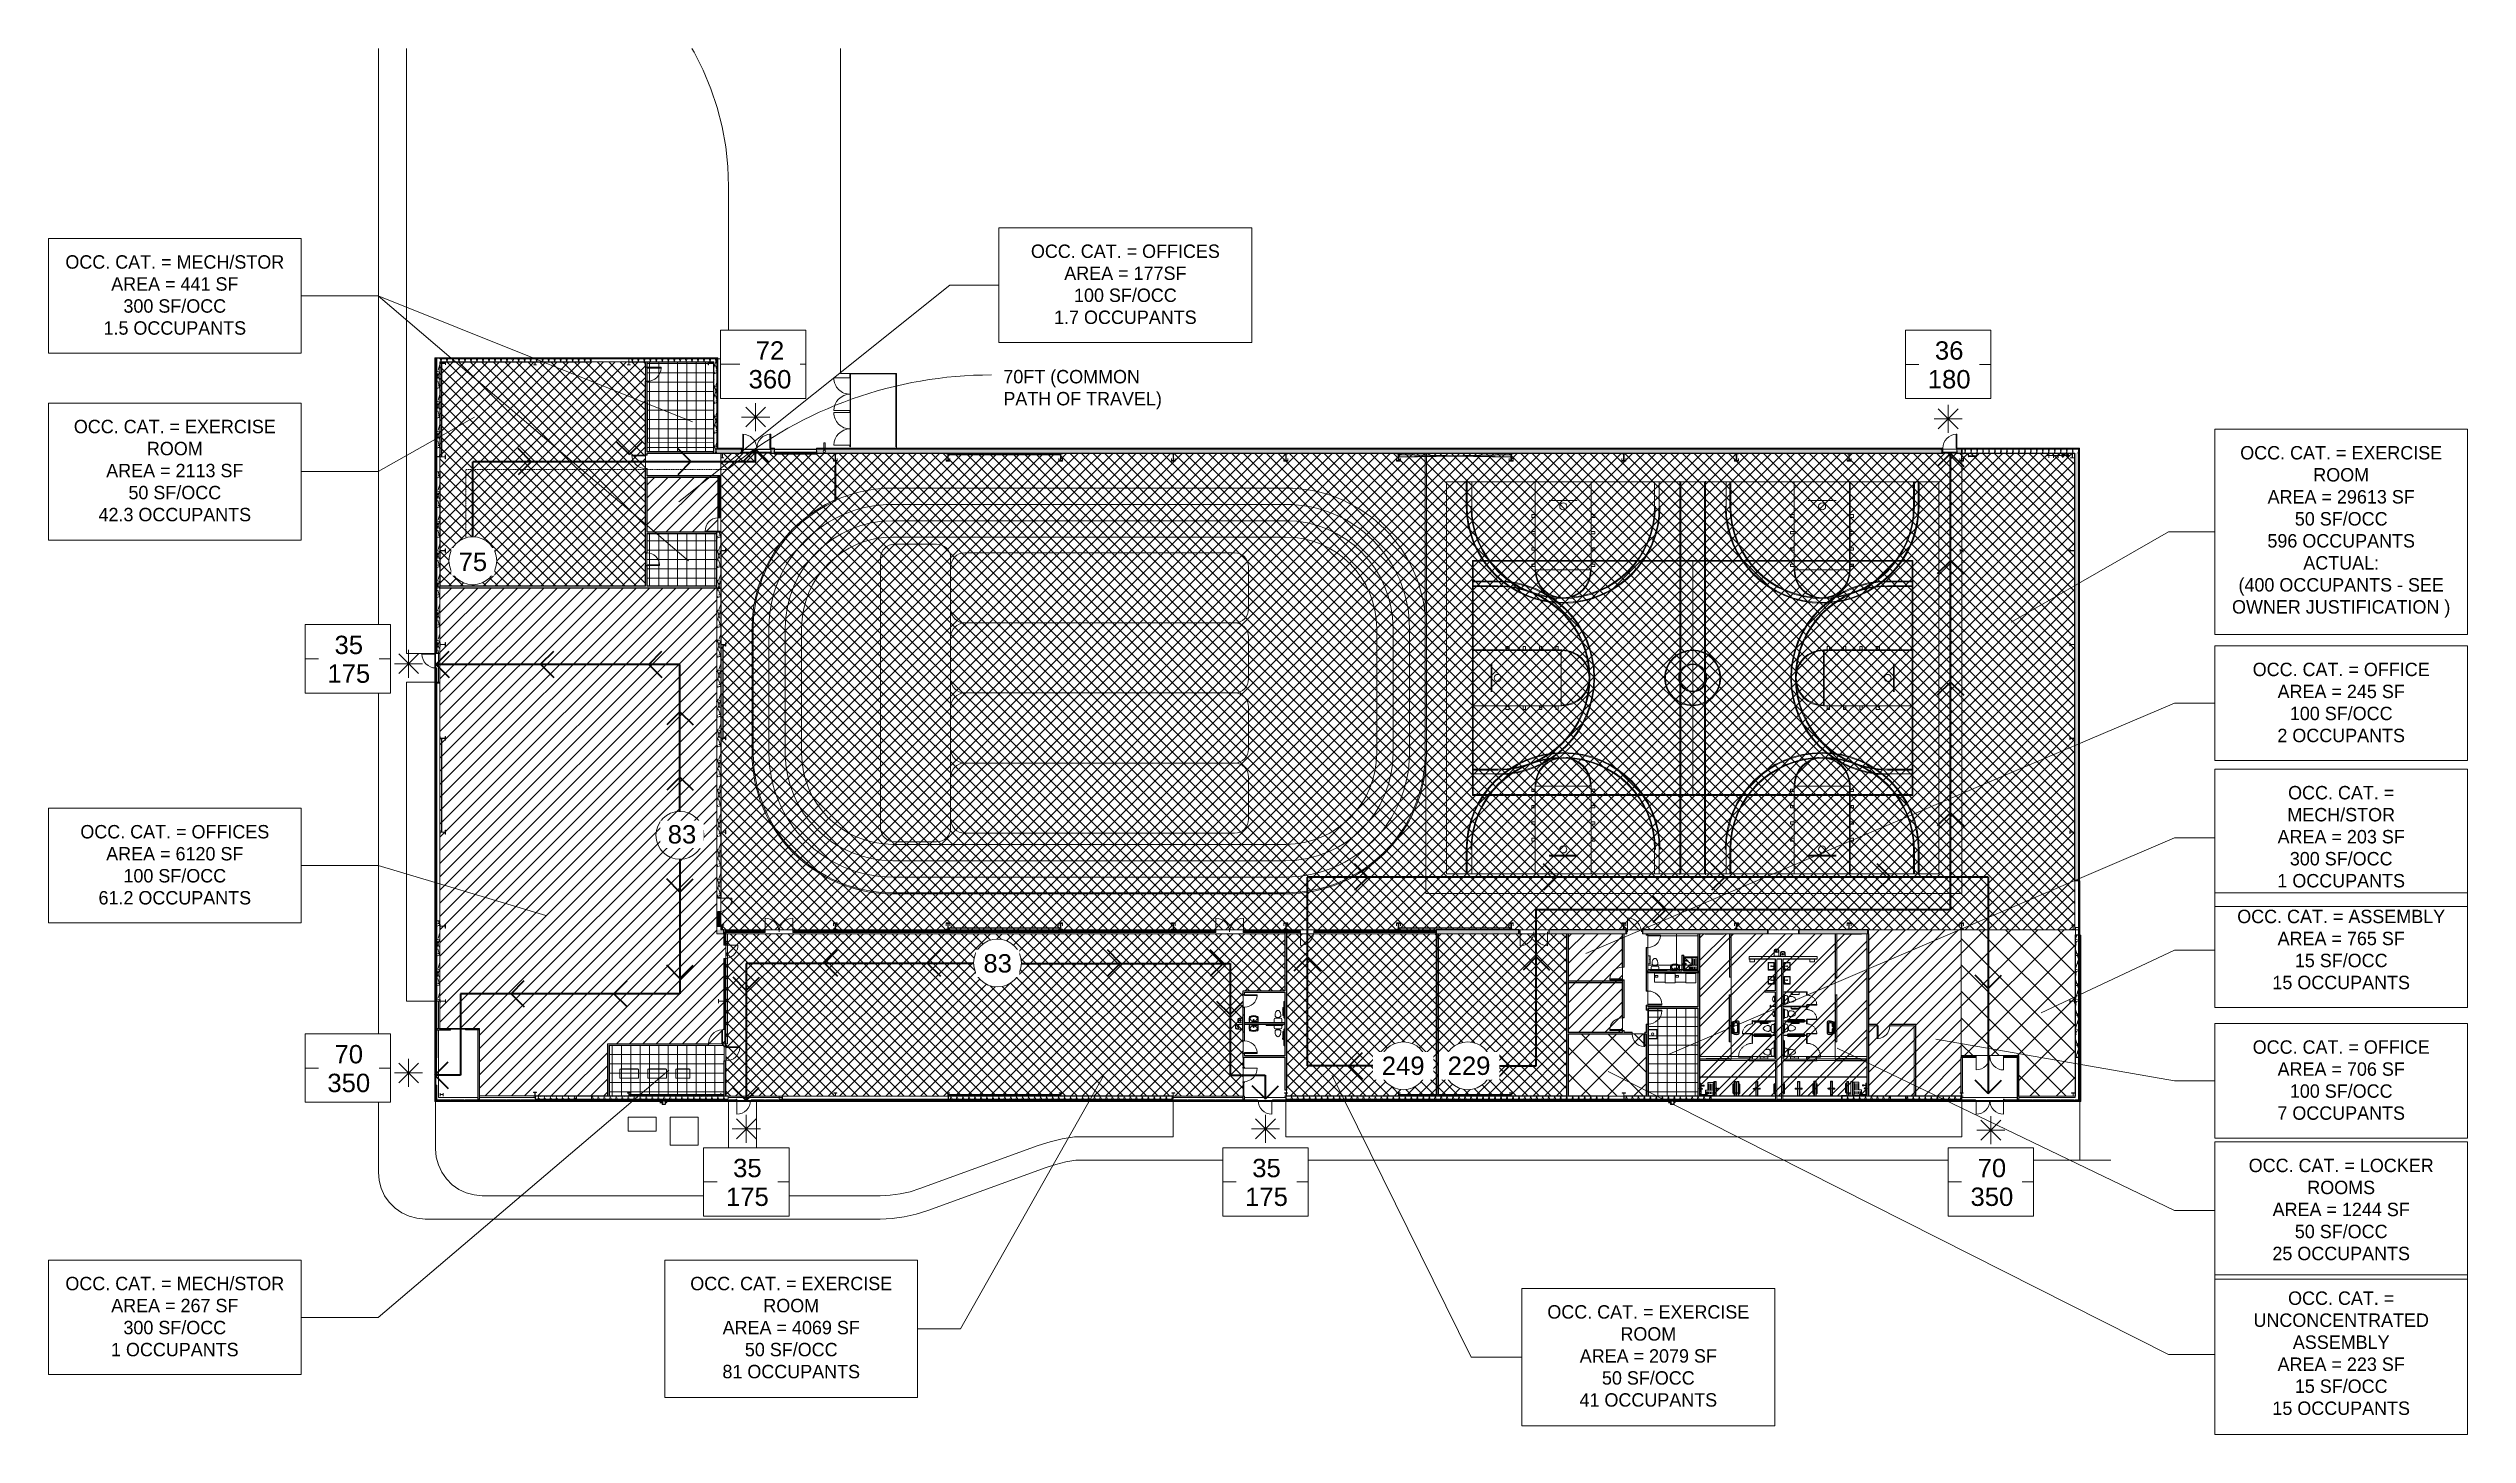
# Model space of a CAD drawing. Header units: inches. Extents: x -1442 to 61540, y -36095 to 93.
# Drawn here: x 55312 to 61530, y -23657 to -20094 of the extents above; entities that cross this region are included whole.
import ezdxf

# ---------------------------------------------------------------- set-up
doc = ezdxf.new("R2010")
doc.units = ezdxf.units.IN
doc.header["$MEASUREMENT"] = 0
for name, pattern in [('Dash', [0.25, 0.125, -0.125]), ('Dash_2_', [0.25, 0.125, -0.125]), ('Hidden 1_8_', [0.1875, 0.125, -0.0625])]:
    doc.linetypes.add(name, pattern=pattern)
for name, color, linetype, lineweight in [('A-DETL', 90, 'Continuous', 9), ('A-DETL-GENF', 92, 'Continuous', 9), ('A-DETL-HDLN', 90, 'Hidden 1_8_', 9), ('A-DETL-THIN', 151, 'Continuous', 9), ('A-DETL-WIDE', 214, 'Continuous', 15), ('A-DOOR', 31, 'Continuous', 9), ('A-DOOR-GLAZ', 31, 'Continuous', 13), ('A-FLOR', 192, 'Continuous', 9), ('A-FLOR-HRAL', 11, 'Continuous', 9), ('A-FLOR-OTLN', 90, 'Continuous', 9), ('A-FLOR-PATT', 8, 'Continuous', 9), ('A-GENM', 13, 'Continuous', 9), ('A-GLAZ-CURT', 52, 'Continuous', 9), ('A-GLAZ-CWMG', 51, 'Continuous', 9), ('A-WALL', 113, 'Continuous', 9), ('A-WALL-PATT', 111, 'Continuous', 15), ('C-TOPO', 7, 'Continuous', 9), ('E-ELEC-EQPM', 71, 'Continuous', 9), ('E-LITE-EQPM', 33, 'Continuous', 9), ('E-LITE-EQPM-HDLN', 30, 'Dash', 9), ('E-POWR-CNTR', 130, 'Continuous', 9), ('E-POWR-RISE', 130, 'Continuous', 9), ('G-ANNO-TEXT', 231, 'Continuous', 9), ('I-WALL', 2, 'Continuous', 9), ('L-SITE-WALL', 31, 'Continuous', 9), ('P-SANR-FIXT', 6, 'Continuous', 9), ('Q-SPCQ', 91, 'Continuous', 9), ('Q-SPCQ-HDLN', 91, 'Dash', 9), ('S-BEAM', 12, 'Continuous', 9), ('S-COLS', 52, 'Continuous', 9)]:
    doc.layers.add(name, color=color, linetype=linetype, lineweight=lineweight)
doc.styles.add('Arial_1', font='arial.ttf', dxfattribs={"height": 47.209581})
doc.styles.add('Century Gothic', font='GOTHIC.TTF', dxfattribs={"height": 34.490683})
pattern_1 = [(0, (34248.79, 0), (122.88, 30.72), [5.069, -87.091, 5.069, -87.091, -491.52]), (0, (34248.79, 0), (122.88, 30.72), [-184.32, 5.069, -179.251, 5.069, -87.091, -215.04]), (0, (34248.79, 0), (122.88, 30.72), [-460.8, 5.069, -56.371, 5.069, -148.531]), (120, (34294.87, 15.36), (-88.0443, 91.057202), [5.069, -87.091, 5.069, -87.091, -491.52]), (120, (34294.87, 15.36), (-88.0443, 91.057202), [-184.32, 5.069, -179.251, 5.069, -87.091, -215.04]), (120, (34294.87, 15.36), (-88.0443, 91.057202), [-460.8, 5.069, -56.371, 5.069, -148.531]), (240, (34310.23, 76.8), (-34.8357, -121.777202), [5.069, -87.091, 5.069, -87.091, -491.52]), (240, (34310.23, 76.8), (-34.8357, -121.777202), [-184.32, 5.069, -179.251, 5.069, -87.091, -215.04]), (240, (34310.23, 76.8), (-34.8357, -121.777202), [-460.8, 5.069, -56.371, 5.069, -148.531])]
pattern_2 = [(296.565, (34306.39, 34.56), (0.0002, 230.39997), [25.76, -489.431]), (33.69, (34317.91, 11.52), (0.0005, 230.3997), [41.536, -789.183]), (33.69, (34548.31, 11.52), (0.0005, 230.3997), [41.536, -789.183]), (33.69, (34778.71, 11.52), (0.0005, 230.3997), [41.536, -789.183]), (116.565, (34352.47, 34.56), (0.0002, 230.39997), [25.76, -489.431]), (213.69, (34340.95, 57.6), (0.0005, 230.3997), [41.536, -789.183]), (213.69, (34571.35, 57.6), (0.0005, 230.3997), [41.536, -789.183]), (213.69, (34801.75, 57.6), (0.0005, 230.3997), [41.536, -789.183]), (26.565, (34398.55, 34.56), (0.0002, 230.4), [51.519, -463.671]), (26.565, (34628.95, 34.56), (0.0002, 230.4), [51.519, -463.671]), (270, (34444.63, 57.6), (230.4, 1e-14), [23.04, -207.36]), (225, (34444.63, 34.56), (-3e-14, 230.3994), [32.583, -293.251]), (135, (34421.59, 11.52), (3e-14, 230.3994), [32.583, -293.251]), (288.435, (34352.47, 103.68), (-0.0002, 230.40039), [36.429, -692.159]), (18.435, (34364, 69.12), (-0.0002, 230.4004), [36.429, -692.159]), (18.435, (34594.4, 69.12), (-0.0002, 230.4004), [36.429, -692.159]), (18.435, (34824.8, 69.12), (-0.0002, 230.4004), [36.429, -692.159]), (135, (34398.55, 80.64), (3e-14, 230.3994), [32.583, -293.251]), (180, (34375.5, 103.68), (-3e-14, -230.4), [23.04, -207.36]), (251.565, (34294.87, 161.28), (0.0002, 230.40039), [36.429, -692.159]), (315, (34283.35, 126.72), (-3e-14, 230.3994), [32.583, -293.251]), (71.565, (34306.39, 103.68), (0.0002, 230.40039), [36.429, -692.159]), (135, (34317.91, 138.24), (3e-14, 230.3994), [32.583, -293.251]), (225, (34387.03, 161.28), (-3e-14, 230.3994), [32.583, -293.251]), (123.69, (34363.99, 138.24), (0.00055, 230.3997), [41.536, -789.183]), (123.69, (34594.39, 138.24), (0.00055, 230.3997), [41.536, -789.183]), (26.565, (34340.95, 172.8), (0.0002, 230.4), [25.76, -489.431]), (26.565, (34571.35, 172.8), (0.0002, 230.4), [25.76, -489.431]), (315, (34363.99, 184.32), (-3e-14, 230.3994), [32.583, -293.251]), (213.69, (34467.67, 218.88), (0.0005, 230.3997), [41.536, -789.183]), (213.69, (34698.07, 218.88), (0.0005, 230.3997), [41.536, -789.183]), (213.69, (34928.47, 218.88), (0.0005, 230.3997), [41.536, -789.183]), (296.565, (34433.11, 195.84), (0.0002, 230.39997), [25.76, -489.431]), (45, (34444.63, 172.8), (3e-14, 230.3994), [32.583, -293.251]), (90, (34467.67, 195.84), (-230.4, 1e-14), [23.04, -207.36]), (213.69, (34364, 230.4), (0.0005, 230.3997), [41.536, -789.183]), (213.69, (34594.4, 230.4), (0.0005, 230.3997), [41.536, -789.183]), (213.69, (34824.8, 230.4), (0.0005, 230.3997), [41.536, -789.183]), (315, (34329.43, 207.36), (-3e-14, 230.3994), [16.292, -309.543]), (26.565, (34340.95, 195.84), (0.0002, 230.4), [25.76, -489.431]), (26.565, (34571.35, 195.84), (0.0002, 230.4), [25.76, -489.431]), (90, (34364, 207.36), (-230.4, 1e-14), [23.04, -207.36]), (333.435, (34271.83, 218.88), (-0.0002, 230.4), [25.76, -489.431]), (333.435, (34502.23, 218.88), (-0.0002, 230.4), [25.76, -489.431]), (243.435, (34294.87, 207.36), (-0.0002, 230.39997), [25.76, -489.431]), (161.565, (34283.35, 184.32), (0.0002, 230.4004), [36.429, -692.159]), (161.565, (34513.75, 184.32), (0.0002, 230.4004), [36.429, -692.159]), (161.565, (34744.15, 184.32), (0.0002, 230.4004), [36.429, -692.159]), (45, (34248.79, 195.84), (3e-14, 230.3994), [32.583, -293.251]), (26.565, (34260.31, 0), (0.0002, 230.4), [25.76, -489.431]), (26.565, (34490.71, 0), (0.0002, 230.4), [25.76, -489.431]), (116.565, (34283.35, 11.52), (0.0002, 230.39997), [25.76, -489.431]), (206.565, (34271.83, 34.56), (0.0002, 230.4), [25.76, -489.431]), (206.565, (34502.23, 34.56), (0.0002, 230.4), [25.76, -489.431]), (296.565, (34248.79, 23.04), (0.0002, 230.39997), [25.76, -489.431]), (14.036, (34421.6, 103.68), (0.0007, 230.4001), [47.498, -902.465]), (14.036, (34652, 103.68), (0.0007, 230.4001), [47.498, -902.465]), (14.036, (34882.4, 103.68), (0.0007, 230.4001), [47.498, -902.465]), (14.036, (35112.8, 103.68), (0.0007, 230.4001), [47.498, -902.465]), (135, (34467.67, 115.2), (3e-14, 230.3994), [32.583, -293.251]), (198.435, (34444.63, 138.24), (-0.0002, 230.4004), [36.429, -692.159]), (198.435, (34675.03, 138.24), (-0.0002, 230.4004), [36.429, -692.159]), (198.435, (34905.43, 138.24), (-0.0002, 230.4004), [36.429, -692.159]), (296.565, (34410.07, 126.72), (0.0002, 230.39997), [25.76, -489.431]), (333.435, (34260.31, 69.12), (-0.0002, 230.4), [25.76, -489.431]), (333.435, (34490.71, 69.12), (-0.0002, 230.4), [25.76, -489.431]), (45, (34283.35, 57.6), (3e-14, 230.3994), [16.292, -309.543]), (116.565, (34294.87, 69.12), (0.0002, 230.39997), [25.76, -489.431]), (225, (34283.35, 92.16), (-3e-14, 230.3994), [32.583, -293.251])]
pattern_3 = [(161.57, (34250.711, 1.92), (-15.3613961, -0.00164304), [0, -109.286, 12.134, 0]), (18.43, (34246.871, 1.92), (-15.3613961, 0.00164304), [0, -109.286, 12.134, 0]), (108.43, (34250.711, 1.92), (7.6769067, -38.40367936), [36.422, -84.998]), (71.57, (34246.871, 1.92), (7.6769067, 38.40367936), [36.422, -84.998])]
pattern_4 = [(0, (34248.79, 0), (0, 48), []), (90, (34248.79, 0), (-48, 3e-15), [])]
pattern_5 = [(45, (34248.79, 0), (-38.01406, 38.01406), []), (45, (34248.79, 57.6), (-38.01406, 38.01406), [])]
pattern_6 = [(45, (34248.79, 0), (-33.941125, 33.941125), []), (135, (34248.79, 0), (-33.941125, -33.941125), [])]
pattern_7 = [(45, (34248.79, 0), (-14.849242, 14.849242), []), (135, (34248.79, 0), (-14.849242, -14.849242), [])]
pattern_8 = [(0, (34248.79, 0), (0, 24), []), (90, (34248.79, 0), (-24, 1e-15), [])]
pattern_9 = [(45, (34248.79, 0), (-16.970563, 16.970563), [])]

msp = doc.modelspace()

# ---------------------------------------------------------------- texts
at = {"layer": 'G-ANNO-TEXT', "color": 145, "char_height": 34.491, "line_spacing_factor": 0.984117, "style": 'Century Gothic'}
for s, insert, width, attachment_point in [('OCC. CAT. = MECH/STOR\\PAREA = 441 SF\\P300 SF/OCC\\P1.5 OCCUPANTS', (55636.8, -20625.7), 693.792, 2), ('OCC. CAT. = OFFICES\\PAREA = 177SF\\P100 SF/OCC\\P1.7 OCCUPANTS', (58080.1, -20598.1), 588.816, 2), ('70FT (COMMON\\PPATH OF TRAVEL)', (57766.5, -20920.5), 462.672, 1), ('OCC. CAT. = EXERCISE\\PROOM\\PAREA = 2113 SF\\P50 SF/OCC\\P42.3 OCCUPANTS', (55636.8, -21048.7), 613.872, 2), ('OCC. CAT. = EXERCISE\\PROOM\\PAREA = 29613 SF\\P50 SF/OCC\\P596 OCCUPANTS\\PACTUAL:\\P(400 OCCUPANTS - SEE\\POWNER JUSTIFICATION )', (61205.1, -21116.2), 649.296, 2), ('OCC. CAT. = OFFICE\\PAREA = 245 SF\\P100 SF/OCC\\P2 OCCUPANTS', (61205.1, -21673.1), 560.736, 2), ('OCC. CAT. =\\PMECH/STOR\\PAREA = 203 SF\\P300 SF/OCC\\P1 OCCUPANTS', (61205.1, -21989.9), 395.28, 2), ('OCC. CAT. = OFFICES\\PAREA = 6120 SF\\P100 SF/OCC\\P61.2 OCCUPANTS', (55636.8, -22090.3), 588.816, 2), ('OCC. CAT. = ASSEMBLY\\PAREA = 765 SF\\P15 SF/OCC\\P15 OCCUPANTS', (61205.1, -22308.1), 639.36, 2), ('OCC. CAT. = OFFICE\\PAREA = 706 SF\\P100 SF/OCC\\P7 OCCUPANTS', (61205.1, -22643.8), 560.736, 2), ('OCC. CAT. = LOCKER\\PROOMS\\PAREA = 1244 SF\\P50 SF/OCC\\P25 OCCUPANTS', (61205.1, -22948.1), 585.792, 2), ('OCC. CAT. = MECH/STOR\\PAREA = 267 SF\\P300 SF/OCC\\P1 OCCUPANTS', (55636.8, -23251.7), 693.792, 2), ('OCC. CAT. = EXERCISE\\PROOM\\PAREA = 4069 SF\\P50 SF/OCC\\P81 OCCUPANTS', (57221.2, -23251.7), 613.872, 2), ('OCC. CAT. =\\PUNCONCENTRATED\\PASSEMBLY\\PAREA = 223 SF\\P15 SF/OCC\\P15 OCCUPANTS', (61205.1, -23289.3), 530.928, 2), ('OCC. CAT. = EXERCISE\\PROOM\\PAREA = 2079 SF\\P50 SF/OCC\\P41 OCCUPANTS', (59424.2, -23324.6), 613.872, 2)]:
    msp.add_mtext(s, dxfattribs=dict(at, insert=insert, width=width, attachment_point=attachment_point))

# ---------------------------------------------------------------- blocks, each defined once
blk = doc.blocks.new('Toilet-Domestic-3D - Toilet-Domestic-3D-3240-Life Safety Plan')
at = {"layer": 'P-SANR-FIXT', "color": 7}
for p, q in [((-10, 18), (-10, 19.5)), ((-10, 11.7), (-10, 16.5)), ((-7.4, 1), (-7.5, 0)), ((-7.5, 0), (-7.3, -2)), ((-7.2, 2), (-7.4, 1)), ((-7, 3), (-7.2, 2)), ((-6.4, 4), (-7, 3)), ((-5.2, 5), (-6.4, 4)), ((6.2, 8), (-6.3, 8)), ((-4.9, 8), (-5.2, 5)), ((-3.8, 5.5), (-5.2, 5)), ((-1, 6), (-3.8, 5.5)), ((1, 6), (-1, 6)), ((3.8, 5.5), (1, 6)), ((5.2, 5), (3.8, 5.5)), ((4.9, 8), (5.2, 5)), ((6.4, 4), (5.2, 5)), ((7, 3), (6.4, 4)), ((7.2, 2), (7, 3)), ((7.4, 1), (7.2, 2)), ((7.3, -2), (7.5, 0)), ((7.5, 0), (7.4, 1)), ((10, 19.5), (10, 18)), ((10, 16.5), (10, 11.7)), ((-7.3, -2), (-6.8, -4)), ((-6.8, -4), (-6.1, -6)), ((-6.1, -6), (-5.1, -8)), ((-5.1, -8), (-3.7, -10)), ((-3.7, -10), (-2.7, -11)), ((-2.7, -11), (-1.9, -11.5)), ((-1.9, -11.5), (-0.5, -12)), ((-0.5, -12), (0.5, -12)), ((0.5, -12), (1.9, -11.5)), ((1.9, -11.5), (2.7, -11)), ((2.7, -11), (3.7, -10)), ((3.7, -10), (5.1, -8)), ((5.1, -8), (6.1, -6)), ((6.1, -6), (6.8, -4)), ((6.8, -4), (7.3, -2))]:
    blk.add_line(p, q, dxfattribs=at)
for centre, start, end in [((-6.3, 11.7), 180, 270), ((6.2, 11.7), 270, 360)]:
    blk.add_arc(centre, 3.73, start, end, dxfattribs=at)
blk = doc.blocks.new('Sink-Bathroom-Kohler-Pinoir-2035-8 - Vitreous_China-0-White-3242-Life Safety Plan')
at = {"layer": 'P-SANR-FIXT', "color": 7}
for p, q in [((24149.9, -22603), (24149.9, -22603.5)), ((24150.2, -22603.5), (24150.2, -22603)), ((24150.6, -22603), (24150.6, -22603.5)), ((24150.6, -22603.3), (24152, -22603.3)), ((24152, -22603.5), (24150.6, -22603.5)), ((24170, -22603.3), (24171.5, -22603.3)), ((24171.5, -22603.5), (24170, -22603.5)), ((24171.5, -22603.5), (24171.5, -22603)), ((24171.9, -22603), (24171.9, -22603.5)), ((24172.2, -22603.5), (24172.2, -22603))]:
    blk.add_line(p, q, dxfattribs=at)
for centre, radius, start, end in [((24256.3, -22610.5), 106.6, 176.2165, 183.78169), ((24151.5, -22617.6), 1.54, 179.96548, 246.03955), ((24256.3, -22610.5), 106.3, 176.21195, 183.78649), ((24151.5, -22617.6), 1.29, 179.60353, 246.01235), ((24256.3, -22610.5), 105.9, 176.20455, 183.79545), ((24151.5, -22617.6), 0.875, 178.70728, 245.94466), ((24161, -22595.7), 25.4, 246.32584, 293.66977), ((24161, -22595.7), 25.2, 246.32735, 293.66977), ((24161, -22595.7), 24.7, 246.33023, 293.66977), ((24156.5, -22613), 4.9, 129.36336, 236.44856), ((24156.5, -22613), 4.26, 129.57747, 236.64415), ((24161, -22619.6), 12.8, 91.12592, 126.42748), ((24161, -22619.6), 12.2, 91.18459, 126.34924), ((24161, -22607.3), 12.2, 233.76827, 306.23173), ((24161, -22607.3), 11.6, 233.69309, 306.30691), ((24157.1, -22605.3), 0.692, 0, 180), ((24157.1, -22605.3), 0.692, 180, 0), ((24161, -22609.4), 0.934, 114.08193, 180), ((24161, -22609.4), 0.934, 180, 245.91807), ((24161, -22619.6), 12.8, 53.57252, 88.87408), ((24161, -22619.6), 12.2, 53.65076, 88.81541), ((24161, -22609.4), 0.934, 0, 65.91807), ((24161, -22609.4), 0.934, 294.08193, 0), ((24165, -22605.3), 0.69, 15.73119, 180), ((24165, -22605.3), 0.69, 180, 343.1225), ((24165.6, -22613), 4.26, 303.35585, 50.42253), ((24165.6, -22613), 4.9, 303.55144, 50.63664), ((24170.6, -22617.6), 0.862, 293.66977, 1.92173), ((24170.6, -22617.6), 1.28, 293.66977, 0.90352), ((24170.6, -22617.6), 1.53, 293.66977, 0.49426), ((24065.8, -22610.5), 105.9, 356.20455, 3.79545), ((24065.8, -22610.5), 106.3, 356.21461, 3.78805), ((24065.8, -22610.5), 106.6, 356.21998, 3.7835)]:
    blk.add_arc(centre, radius, start, end, dxfattribs=at)
blk = doc.blocks.new('Drinking_Fountain-Haws_Corporation-Wall_Mounted_1119 - 1119-355849-Life Safety Plan')
at = {"layer": 'P-SANR-FIXT', "color": 7}
for p, q in [((43.1, 4.7), (11.1, 4.7)), ((11.1, 4.7), (11.1, 4.2)), ((13.1, 19.5), (13.1, 4.7)), ((25.1, 4.7), (25.1, 19.5)), ((29.1, 13.7), (29.1, 4.7)), ((41.1, 4.7), (41.1, 13.7)), ((43.1, 4.2), (43.1, 4.7))]:
    blk.add_line(p, q, dxfattribs=at)
for centre, radius in [((19.1, 16.7), 1.13), ((22.9, 20.5), 0.625), ((35.1, 10.9), 1.13), ((38.9, 14.8), 0.625)]:
    blk.add_circle(centre, radius, dxfattribs=at)
for centre, radius, start, end in [((16.1, 19.5), 3, 97.57756, 180), ((19.1, -3.1), 25.8, 82.42244, 97.57756), ((22.1, 19.5), 3, 360, 82.42244), ((32.1, 13.7), 3, 97.57756, 180), ((35.1, -8.8), 25.7, 82.42244, 97.57756), ((38.1, 13.7), 3, 360, 82.42244)]:
    blk.add_arc(centre, radius, start, end, dxfattribs=at)
for centre, ratio in [((19.1, 17.8), 0.786373), ((35.1, 12.1), 0.786365)]:
    blk.add_ellipse(centre, major_axis=(-5.25, 0), ratio=ratio, dxfattribs=at)
blk = doc.blocks.new('Toilet-Domestic-3D - Toilet-Domestic-3D-V30-Life Safety Plan')
at = {"layer": 'P-SANR-FIXT', "color": 7}
for p, q in [((-10, 19.5), (10, 19.5)), ((-10, 18.1), (-10, 19.5)), ((-10, 11.7), (-10, 16.6)), ((-7.4, 1), (-7.5, 0)), ((-7.5, 0), (-7.3, -2)), ((-7.2, 2), (-7.4, 1)), ((-7, 3), (-7.2, 2)), ((-6.4, 4), (-7, 3)), ((-5.2, 5), (-6.4, 4)), ((6.2, 8), (-6.3, 8)), ((-4.9, 8), (-5.2, 5)), ((-3.8, 5.5), (-5.2, 5)), ((-1, 6), (-3.8, 5.5)), ((1, 6), (-1, 6)), ((3.8, 5.5), (1, 6)), ((5.2, 5), (3.8, 5.5)), ((4.9, 8), (5.2, 5)), ((6.4, 4), (5.2, 5)), ((7, 3), (6.4, 4)), ((7.2, 2), (7, 3)), ((7.4, 1), (7.2, 2)), ((7.3, -2), (7.5, 0)), ((7.5, 0), (7.4, 1)), ((10, 19.5), (10, 18.1)), ((10, 16.6), (10, 11.7)), ((-7.3, -2), (-6.8, -4)), ((-6.8, -4), (-6.1, -6)), ((-6.1, -6), (-5.1, -8)), ((-5.1, -8), (-3.7, -10)), ((-3.7, -10), (-2.7, -11)), ((-2.7, -11), (-1.9, -11.5)), ((-1.9, -11.5), (-0.5, -12)), ((-0.5, -12), (0.5, -12)), ((0.5, -12), (1.9, -11.5)), ((1.9, -11.5), (2.7, -11)), ((2.7, -11), (3.7, -10)), ((3.7, -10), (5.1, -8)), ((5.1, -8), (6.1, -6)), ((6.1, -6), (6.8, -4)), ((6.8, -4), (7.3, -2))]:
    blk.add_line(p, q, dxfattribs=at)
for centre, start, end in [((-6.3, 11.7), 180, 270), ((6.2, 11.7), 270, 360)]:
    blk.add_arc(centre, 3.73, start, end, dxfattribs=at)
blk = doc.blocks.new('Toilet-Domestic-3D - Toilet-Domestic-3D-V31-Life Safety Plan')
at = {"layer": 'P-SANR-FIXT', "color": 7}
for p, q in [((-10, 19.5), (10, 19.5)), ((-10, 18.1), (-10, 19.5)), ((-10, 11.7), (-10, 16.6)), ((-7.4, 1), (-7.5, 0)), ((-7.5, 0), (-7.3, -2)), ((-7.2, 2), (-7.4, 1)), ((-7, 3), (-7.2, 2)), ((-6.4, 4), (-7, 3)), ((-5.2, 5), (-6.4, 4)), ((6.2, 8), (-6.3, 8)), ((-4.9, 8), (-5.2, 5)), ((-3.8, 5.5), (-5.2, 5)), ((-1, 6), (-3.8, 5.5)), ((1, 6), (-1, 6)), ((3.8, 5.5), (1, 6)), ((5.2, 5), (3.8, 5.5)), ((4.9, 8), (5.2, 5)), ((6.4, 4), (5.2, 5)), ((7, 3), (6.4, 4)), ((7.2, 2), (7, 3)), ((7.4, 1), (7.2, 2)), ((7.3, -2), (7.5, 0)), ((7.5, 0), (7.4, 1)), ((10, 19.5), (10, 18.1)), ((10, 16.6), (10, 11.7)), ((-7.3, -2), (-6.8, -4)), ((-6.8, -4), (-6.1, -6)), ((-6.1, -6), (-5.1, -8)), ((-5.1, -8), (-3.7, -10)), ((-3.7, -10), (-2.7, -11)), ((-2.7, -11), (-1.9, -11.5)), ((-1.9, -11.5), (-0.5, -12)), ((-0.5, -12), (0.5, -12)), ((0.5, -12), (1.9, -11.5)), ((1.9, -11.5), (2.7, -11)), ((2.7, -11), (3.7, -10)), ((3.7, -10), (5.1, -8)), ((5.1, -8), (6.1, -6)), ((6.1, -6), (6.8, -4)), ((6.8, -4), (7.3, -2))]:
    blk.add_line(p, q, dxfattribs=at)
for centre, start, end in [((-6.3, 11.7), 180, 270), ((6.2, 11.7), 270, 360)]:
    blk.add_arc(centre, 3.73, start, end, dxfattribs=at)
blk = doc.blocks.new('Toilet-Domestic-3D - Toilet-Domestic-3D-V32-Life Safety Plan')
at = {"layer": 'P-SANR-FIXT', "color": 7}
for p, q in [((-10, 19.5), (10, 19.5)), ((-10, 17.9), (-10, 19.5)), ((-10, 11.7), (-10, 16.5)), ((-7.4, 1), (-7.5, 0)), ((-7.5, 0), (-7.3, -2)), ((-7.2, 2), (-7.4, 1)), ((-7, 3), (-7.2, 2)), ((-6.4, 4), (-7, 3)), ((-5.2, 5), (-6.4, 4)), ((6.2, 8), (-6.3, 8)), ((-4.9, 8), (-5.2, 5)), ((-3.8, 5.5), (-5.2, 5)), ((-1, 6), (-3.8, 5.5)), ((1, 6), (-1, 6)), ((3.8, 5.5), (1, 6)), ((5.2, 5), (3.8, 5.5)), ((4.9, 8), (5.2, 5)), ((6.4, 4), (5.2, 5)), ((7, 3), (6.4, 4)), ((7.2, 2), (7, 3)), ((7.4, 1), (7.2, 2)), ((7.3, -2), (7.5, 0)), ((7.5, 0), (7.4, 1)), ((10, 19.5), (10, 18)), ((10, 16.5), (10, 11.7)), ((-7.3, -2), (-6.8, -4)), ((-6.8, -4), (-6.1, -6)), ((-6.1, -6), (-5.1, -8)), ((-5.1, -8), (-3.7, -10)), ((-3.7, -10), (-2.7, -11)), ((-2.7, -11), (-1.9, -11.5)), ((-1.9, -11.5), (-0.5, -12)), ((-0.5, -12), (0.5, -12)), ((0.5, -12), (1.9, -11.5)), ((1.9, -11.5), (2.7, -11)), ((2.7, -11), (3.7, -10)), ((3.7, -10), (5.1, -8)), ((5.1, -8), (6.1, -6)), ((6.1, -6), (6.8, -4)), ((6.8, -4), (7.3, -2))]:
    blk.add_line(p, q, dxfattribs=at)
for centre, start, end in [((-6.3, 11.7), 180, 270), ((6.2, 11.7), 270, 360)]:
    blk.add_arc(centre, 3.73, start, end, dxfattribs=at)
blk = doc.blocks.new('Toilet-Domestic-3D - Toilet-Domestic-3D-11065-Life Safety Plan')
at = {"layer": 'P-SANR-FIXT', "color": 7}
for p, q in [((-7.5, 0), (-7.3, 2)), ((-7.3, 2), (-6.8, 4)), ((-6.8, 4), (-6.1, 6)), ((-6.1, 6), (-5.1, 8)), ((-5.1, 8), (-3.7, 10)), ((-3.7, 10), (-2.7, 11)), ((-2.7, 11), (-1.9, 11.5)), ((-1.9, 11.5), (-0.5, 12)), ((-0.5, 12), (0.5, 12)), ((0.5, 12), (1.9, 11.5)), ((1.9, 11.5), (2.7, 11)), ((2.7, 11), (3.7, 10)), ((3.7, 10), (5.1, 8)), ((5.1, 8), (6.1, 6)), ((6.1, 6), (6.8, 4)), ((6.8, 4), (7.3, 2)), ((7.3, 2), (7.5, 0)), ((-10, -11.7), (-10, -15.6)), ((-10, -17.1), (-10, -18.6)), ((-7.4, -1), (-7.5, 0)), ((-7.2, -2), (-7.4, -1)), ((-7, -3), (-7.2, -2)), ((-6.4, -4), (-7, -3)), ((-5.2, -5), (-6.4, -4)), ((6.2, -8), (-6.3, -8)), ((-3.8, -5.5), (-5.2, -5)), ((-4.9, -8), (-5.2, -5)), ((-1, -6), (-3.8, -5.5)), ((1, -6), (-1, -6)), ((3.8, -5.5), (1, -6)), ((5.2, -5), (3.8, -5.5)), ((4.9, -8), (5.2, -5)), ((6.4, -4), (5.2, -5)), ((7, -3), (6.4, -4)), ((7.2, -2), (7, -3)), ((7.4, -1), (7.2, -2)), ((7.5, 0), (7.4, -1)), ((10, -15.6), (10, -11.7)), ((10, -18.6), (10, -17.1))]:
    blk.add_line(p, q, dxfattribs=at)
for centre, start, end in [((-6.3, -11.7), 90, 180), ((6.2, -11.7), 0, 90)]:
    blk.add_arc(centre, 3.73, start, end, dxfattribs=at)
blk = doc.blocks.new('Toilet-Domestic-3D - Toilet-Domestic-3D-V33-Life Safety Plan')
at = {"layer": 'P-SANR-FIXT', "color": 7}
for p, q in [((-7.5, 0), (-7.3, 2)), ((-7.3, 2), (-6.8, 4)), ((-6.8, 4), (-6.1, 6)), ((-6.1, 6), (-5.1, 8)), ((-5.1, 8), (-3.7, 10)), ((-3.7, 10), (-2.7, 11)), ((-2.7, 11), (-1.9, 11.5)), ((-1.9, 11.5), (-0.5, 12)), ((-0.5, 12), (0.5, 12)), ((0.5, 12), (1.9, 11.5)), ((1.9, 11.5), (2.7, 11)), ((2.7, 11), (3.7, 10)), ((3.7, 10), (5.1, 8)), ((5.1, 8), (6.1, 6)), ((6.1, 6), (6.8, 4)), ((6.8, 4), (7.3, 2)), ((7.3, 2), (7.5, 0)), ((-10, -11.7), (-10, -15.6)), ((-10, -17.1), (-10, -18.6)), ((-7.4, -1), (-7.5, 0)), ((-7.2, -2), (-7.4, -1)), ((-7, -3), (-7.2, -2)), ((-6.4, -4), (-7, -3)), ((-5.2, -5), (-6.4, -4)), ((6.2, -8), (-6.3, -8)), ((-3.8, -5.5), (-5.2, -5)), ((-4.9, -8), (-5.2, -5)), ((-1, -6), (-3.8, -5.5)), ((1, -6), (-1, -6)), ((3.8, -5.5), (1, -6)), ((5.2, -5), (3.8, -5.5)), ((4.9, -8), (5.2, -5)), ((6.4, -4), (5.2, -5)), ((7, -3), (6.4, -4)), ((7.2, -2), (7, -3)), ((7.4, -1), (7.2, -2)), ((7.5, 0), (7.4, -1)), ((10, -15.6), (10, -11.7)), ((10, -18.6), (10, -17.1))]:
    blk.add_line(p, q, dxfattribs=at)
for centre, start, end in [((-6.3, -11.7), 90, 180), ((6.2, -11.7), 0, 90)]:
    blk.add_arc(centre, 3.73, start, end, dxfattribs=at)
blk = doc.blocks.new('Urinal-Wall-3D - Urinal-Wall-3D-23375-Life Safety Plan')
at = {"layer": 'P-SANR-FIXT', "color": 7}
for p, q in [((-11.3, 2.1), (-11.3, 6.1)), ((-11.3, 6.1), (-10.3, 6.1)), ((-10.3, 6.1), (-10.3, 2.1)), ((1.7, 3.9), (-10.3, 3.9)), ((-10.3, 3.9), (-10.3, 2.1)), ((2.7, 6.1), (1.7, 6.1)), ((1.7, 6.1), (1.7, 2.1)), ((1.7, 2.1), (1.7, 3.9)), ((2.7, 2.1), (2.7, 6.1))]:
    blk.add_line(p, q, dxfattribs=at)
blk.add_arc((-4.3, 2.5), 7, 31.00272, 148.99728, dxfattribs=at)
blk = doc.blocks.new('Toilet-Domestic-3D - Toilet-Domestic-3D-V34-Life Safety Plan')
at = {"layer": 'P-SANR-FIXT', "color": 7}
for p, q in [((-7.5, 0), (-7.3, 2)), ((-7.3, 2), (-6.8, 4)), ((-6.8, 4), (-6.1, 6)), ((-6.1, 6), (-5.1, 8)), ((-5.1, 8), (-3.7, 10)), ((-3.7, 10), (-2.7, 11)), ((-2.7, 11), (-1.9, 11.5)), ((-1.9, 11.5), (-0.5, 12)), ((-0.5, 12), (0.5, 12)), ((0.5, 12), (1.9, 11.5)), ((1.9, 11.5), (2.7, 11)), ((2.7, 11), (3.7, 10)), ((3.7, 10), (5.1, 8)), ((5.1, 8), (6.1, 6)), ((6.1, 6), (6.8, 4)), ((6.8, 4), (7.3, 2)), ((7.3, 2), (7.5, 0)), ((-10, -11.7), (-10, -19.5)), ((-7.4, -1), (-7.5, 0)), ((-7.2, -2), (-7.4, -1)), ((-7, -3), (-7.2, -2)), ((-6.4, -4), (-7, -3)), ((-5.2, -5), (-6.4, -4)), ((6.2, -8), (-6.3, -8)), ((-3.8, -5.5), (-5.2, -5)), ((-4.9, -8), (-5.2, -5)), ((-1, -6), (-3.8, -5.5)), ((1, -6), (-1, -6)), ((3.8, -5.5), (1, -6)), ((5.2, -5), (3.8, -5.5)), ((4.9, -8), (5.2, -5)), ((6.4, -4), (5.2, -5)), ((7, -3), (6.4, -4)), ((7.2, -2), (7, -3)), ((7.4, -1), (7.2, -2)), ((7.5, 0), (7.4, -1)), ((10, -19.5), (10, -11.7))]:
    blk.add_line(p, q, dxfattribs=at)
for centre, start, end in [((-6.3, -11.7), 90, 180), ((6.2, -11.7), 0, 90)]:
    blk.add_arc(centre, 3.73, start, end, dxfattribs=at)
blk = doc.blocks.new('Sink-Bathroom-Kohler-Pinoir-2035-8 - Vitreous_China-0-White-11071-Life Safety Plan')
at = {"layer": 'P-SANR-FIXT', "color": 7}
for p, q in [((24149.9, -22598.2), (24149.9, -22597.7)), ((24150.2, -22597.7), (24150.2, -22598.2)), ((24150.6, -22598.2), (24150.6, -22597.7)), ((24161, -22597.7), (24150.6, -22597.7)), ((24150.6, -22597.9), (24161, -22597.9)), ((24171.5, -22597.7), (24161, -22597.7)), ((24161, -22597.9), (24171.5, -22597.9)), ((24171.5, -22597.7), (24171.5, -22598.2)), ((24171.9, -22598.2), (24171.9, -22597.7)), ((24172.2, -22597.7), (24172.2, -22598.2))]:
    blk.add_line(p, q, dxfattribs=at)
for centre, radius, start, end in [((24256.3, -22590.7), 106.6, 176.21831, 183.7835), ((24151.5, -22583.7), 1.54, 113.96045, 180.03452), ((24256.3, -22590.7), 106.3, 176.21351, 183.78805), ((24151.5, -22583.7), 1.29, 113.98765, 180.39647), ((24256.3, -22590.7), 105.9, 176.20455, 183.79545), ((24151.5, -22583.7), 0.875, 114.05534, 181.29272), ((24161, -22605.5), 25.4, 66.33023, 113.67416), ((24161, -22605.5), 25.2, 66.33023, 113.67265), ((24161, -22605.5), 24.7, 66.33023, 113.66977), ((24156.5, -22588.2), 4.9, 123.55144, 230.63664), ((24156.5, -22588.2), 4.26, 123.35585, 230.42253), ((24161, -22581.7), 12.8, 233.57252, 268.87408), ((24161, -22594), 12.2, 53.76827, 126.23173), ((24161, -22581.7), 12.2, 233.65076, 268.81541), ((24161, -22594), 11.6, 53.69309, 126.30691), ((24157.1, -22595.9), 0.692, 0, 180), ((24157.1, -22595.9), 0.692, 180, 0), ((24161, -22591.9), 0.934, 114.08193, 180), ((24161, -22591.9), 0.934, 180, 245.91807), ((24161, -22581.7), 12.2, 271.18459, 306.34924), ((24161, -22581.7), 12.8, 271.12592, 306.42748), ((24161, -22591.9), 0.934, 0, 65.91807), ((24161, -22591.9), 0.934, 294.08193, 0), ((24165, -22595.9), 0.69, 16.8775, 180), ((24165, -22595.9), 0.69, 180, 344.26881), ((24165.6, -22588.2), 4.26, 309.57747, 56.64415), ((24165.6, -22588.2), 4.9, 309.36336, 56.44856), ((24170.6, -22583.7), 0.862, 358.07827, 66.33023), ((24170.6, -22583.7), 1.28, 359.09648, 66.33023), ((24170.6, -22583.7), 1.53, 359.50574, 66.33023), ((24065.8, -22590.7), 105.9, 356.20455, 3.79545), ((24065.8, -22590.7), 106.3, 356.21195, 3.78539), ((24065.8, -22590.7), 106.6, 356.2165, 3.78002)]:
    blk.add_arc(centre, radius, start, end, dxfattribs=at)
blk = doc.blocks.new('Dispenser-Toilet_Tissue-Frost_Products_LTD_-Jumbo-169 - Steel-Brushed-Stainless_Steel-39538-Life Safety Plan')
at = {"layer": 'Q-SPCQ', "color": 7}
for p, q in [((25483, -22685.6), (25462.5, -22685.6)), ((25462.5, -22685.6), (25462.5, -22686.4)), ((25462.5, -22686.4), (25462.6, -22686.4)), ((25462.5, -22686.5), (25483, -22686.5)), ((25462.5, -22686.5), (25462.5, -22691.3)), ((25462.5, -22691.3), (25483, -22691.3)), ((25483, -22686.4), (25462.6, -22686.4)), ((25462.6, -22686.4), (25483, -22686.4)), ((25462.6, -22686.4), (25462.6, -22686.4)), ((25464, -22685.4), (25462.7, -22685.4)), ((25481.5, -22685.4), (25464, -22685.4)), ((25466.4, -22685.3), (25464.2, -22685.3)), ((25467.8, -22685.4), (25466.5, -22685.4)), ((25477.5, -22685.3), (25468, -22685.3)), ((25472.8, -22687.1), (25472.7, -22687.1)), ((25472.7, -22687.1), (25472.7, -22687.4)), ((25472.7, -22687.4), (25472.8, -22687.4)), ((25472.8, -22687.4), (25472.8, -22687.1)), ((25479, -22685.4), (25477.7, -22685.4)), ((25481.3, -22685.3), (25479.2, -22685.3)), ((25482.9, -22685.4), (25481.5, -22685.4)), ((25483, -22686.4), (25483, -22685.6)), ((25483, -22686.4), (25483, -22686.4)), ((25483, -22686.4), (25483, -22686.4)), ((25483, -22691.3), (25483, -22686.5))]:
    blk.add_line(p, q, dxfattribs=at)
for radius in [0.438, 0.358]:
    blk.add_circle((25472.8, -22687.2), radius, dxfattribs=at)
for centre, radius, start, end in [((25462.7, -22685.6), 0.16, 90, 180), ((25462.6, -22686.5), 0.06, 90, 180), ((25464.2, -22685.5), 0.18, 90, 153.6122), ((25465.7, -22685.5), 0.118, 100.8116, 172.35689), ((25465.7, -22685.5), 0.151, 19.63407, 87.32096), ((25465.8, -22685.5), 0.151, 19.63407, 86.83311), ((25465.8, -22685.5), 0.18, 26.3878, 90), ((25466.3, -22685.5), 0.119, 100.04014, 171.51951), ((25466.3, -22685.5), 0.151, 19.63407, 87.32096), ((25466.4, -22685.5), 0.151, 19.63407, 87.32096), ((25466.4, -22685.5), 0.18, 26.3878, 90), ((25468, -22685.6), 0.22, 90, 146.94427), ((25477.5, -22685.6), 0.22, 33.05573, 90), ((25479.2, -22685.5), 0.151, 92.67904, 160.36593), ((25479.2, -22685.5), 0.151, 92.67904, 160.36593), ((25479.2, -22685.5), 0.18, 90, 153.6122), ((25479.2, -22685.5), 0.119, 8.48049, 79.95986), ((25479.8, -22685.5), 0.18, 90, 153.60843), ((25479.8, -22685.5), 0.151, 93.16673, 160.37261), ((25479.8, -22685.5), 0.151, 92.67904, 160.36528), ((25479.8, -22685.5), 0.118, 7.64311, 79.1884), ((25481.3, -22685.5), 0.18, 26.3878, 90), ((25482.9, -22685.6), 0.16, 0, 89.00189), ((25483, -22686.5), 0.0601, 0, 87.31847)]:
    blk.add_arc(centre, radius, start, end, dxfattribs=at)
blk = doc.blocks.new('Partition-Floor_Braced-Bradley_Corp-St_Stl-ADA-N_Stalls - ADA _optional_ _ n Standard Stalls-320692-Life Safety Plan')
at = {"layer": 'Q-SPCQ', "color": 7}
for p, q in [((11.5, -58.6), (8.5, -58.6)), ((8.5, -58.6), (8.5, -59.9)), ((8.5, -59.9), (11.5, -59.9)), ((11.5, -59.9), (11.5, -58.6)), ((12.7, -59.3), (11.7, -59.3)), ((11.7, -59.3), (11.7, -94.9)), ((12.7, -94.9), (12.7, -59.3)), ((71.5, -58.6), (47.5, -58.6)), ((47.5, -58.6), (47.5, -59.9)), ((47.5, -59.9), (71.5, -59.9)), ((68.5, -0.9), (67.5, -0.9)), ((67.5, -0.9), (67.5, -58.1)), ((67.5, -58.1), (68.5, -58.1)), ((68.5, -58.1), (68.5, -0.9)), ((71.5, -59.9), (71.5, -58.6)), ((72.7, -59.3), (71.7, -59.3)), ((71.7, -59.3), (71.7, -84.9)), ((72.7, -84.9), (72.7, -59.3)), ((97.5, -58.6), (97.5, -59.9)), ((108.5, -58.6), (97.5, -58.6)), ((97.5, -59.9), (108.5, -59.9)), ((105.5, -0.9), (104.5, -0.9)), ((104.5, -0.9), (104.5, -58.1)), ((104.5, -58.1), (105.5, -58.1)), ((105.5, -58.1), (105.5, -0.9)), ((108.5, -59.9), (108.5, -58.6)), ((109.7, -59.3), (108.7, -59.3)), ((108.7, -59.3), (108.7, -84.9)), ((109.7, -84.9), (109.7, -59.3)), ((134.5, -58.6), (134.5, -59.9)), ((145.5, -58.6), (134.5, -58.6)), ((134.5, -59.9), (145.5, -59.9)), ((142.5, -0.9), (141.5, -0.9)), ((141.5, -0.9), (141.5, -58.1)), ((141.5, -58.1), (142.5, -58.1)), ((142.5, -58.1), (142.5, -0.9)), ((145.5, -59.9), (145.5, -58.6)), ((146.7, -59.3), (145.7, -59.3)), ((145.7, -59.3), (145.7, -84.9)), ((146.7, -84.9), (146.7, -59.3)), ((180, -58.6), (171.5, -58.6)), ((171.5, -58.6), (171.5, -59.9)), ((171.5, -59.9), (180, -59.9)), ((179.5, -0.9), (178.5, -0.9)), ((178.5, -0.9), (178.5, -58.1)), ((178.5, -58.1), (179.5, -58.1)), ((179.5, -58.1), (179.5, -0.9)), ((180, -59.9), (180, -58.6)), ((11.7, -94.9), (12.7, -94.9)), ((71.7, -84.9), (72.7, -84.9)), ((108.7, -84.9), (109.7, -84.9)), ((145.7, -84.9), (146.7, -84.9))]:
    blk.add_line(p, q, dxfattribs=at)
at = {"layer": 'Q-SPCQ-HDLN', "color": 7, "linetype": 'Dash_2_'}
for centre, radius, start in [((11.7, -59.3), 35.6, 271.79078), ((71.7, -59.3), 25.6, 272.20423), ((108.7, -59.3), 25.6, 272.20423), ((145.7, -59.3), 25.6, 272.20423)]:
    blk.add_arc(centre, radius, start, 360, dxfattribs=at)
blk = doc.blocks.new('Partition-Floor_Braced_Urinal_Screen-Bradley_Corp-St__Stl - 11_ x 42_ Urinal Screen-283502-Life Safety Plan')
at = {"layer": 'Q-SPCQ', "color": 7}
for p, q in [((-0.6, -12.4), (-2.6, -12.4)), ((-2.6, -13.8), (2.6, -13.8)), ((-2.5, -12.5), (2.5, -12.5)), ((-2.5, -13.8), (-2.5, -12.5)), ((2.5, -13.8), (-2.5, -13.8)), ((-0.6, -0.6), (-0.6, -2)), ((-0.6, -2), (-0.5, -2)), ((-0.5, -11.5), (-0.6, -11.5)), ((-0.6, -11.5), (-0.6, -12.5)), ((-0.5, -11.5), (-0.6, -11.5)), ((-0.6, -11.5), (-0.6, -12.5)), ((-0.5, -1), (-0.5, -0.6)), ((-0.5, -12), (-0.5, -1)), ((0.5, -1), (-0.5, -1)), ((-0.5, -12.2), (-0.5, -12)), ((-0.5, -12.2), (-0.5, -12)), ((-0.5, -12), (0.5, -12)), ((0.5, -12.2), (-0.5, -12.2)), ((0.5, -0.6), (0.5, -1)), ((0.5, -1), (0.5, -12)), ((0.5, -2), (0.6, -2)), ((0.6, -11.5), (0.5, -11.5)), ((0.6, -11.5), (0.5, -11.5)), ((0.5, -12), (0.5, -12.2)), ((0.5, -12), (0.5, -12.2)), ((0.6, -2), (0.6, -0.6)), ((0.6, -12.5), (0.6, -11.5)), ((0.6, -12.5), (0.6, -11.5)), ((2.6, -12.4), (0.6, -12.4)), ((2.5, -12.5), (2.5, -13.8))]:
    blk.add_line(p, q, dxfattribs=at)
for centre, start, end in [((-0.4, -13.1), 162.61938, 197.38062), ((0.4, -13.1), 342.61938, 17.38062)]:
    blk.add_arc(centre, 2.3, start, end, dxfattribs=at)
blk = doc.blocks.new('Partition-Floor_Braced-Bradley_Corp-St_Stl-ADA-N_Stalls - ADA _optional_ _ n Standard Stalls-320718-Life Safety Plan')
at = {"layer": 'Q-SPCQ', "color": 7}
for p, q in [((11.7, 94.9), (12.7, 94.9)), ((11.7, 59.3), (11.7, 94.9)), ((12.7, 94.9), (12.7, 59.3)), ((71.7, 84.9), (72.7, 84.9)), ((71.7, 59.3), (71.7, 84.9)), ((72.7, 84.9), (72.7, 59.3)), ((8.5, 59.9), (11.5, 59.9)), ((8.5, 58.6), (8.5, 59.9)), ((11.5, 58.6), (8.5, 58.6)), ((11.5, 59.9), (11.5, 58.6)), ((12.7, 59.3), (11.7, 59.3)), ((47.5, 59.9), (71.5, 59.9)), ((47.5, 58.6), (47.5, 59.9)), ((71.5, 58.6), (47.5, 58.6)), ((67.5, 58.1), (68.5, 58.1)), ((67.5, 0.9), (67.5, 58.1)), ((68.5, 0.9), (67.5, 0.9)), ((68.5, 58.1), (68.5, 0.9)), ((71.5, 59.9), (71.5, 58.6)), ((72.7, 59.3), (71.7, 59.3)), ((97.5, 59.9), (106, 59.9)), ((97.5, 58.6), (97.5, 59.9)), ((106, 58.6), (97.5, 58.6)), ((104.5, 58.1), (105.5, 58.1)), ((104.5, 0.9), (104.5, 58.1)), ((105.5, 0.9), (104.5, 0.9)), ((105.5, 58.1), (105.5, 0.9)), ((106, 59.9), (106, 58.6))]:
    blk.add_line(p, q, dxfattribs=at)
at = {"layer": 'Q-SPCQ-HDLN', "color": 7, "linetype": 'Dash_2_'}
for centre, radius, end in [((11.7, 59.3), 35.6, 88.20922), ((71.7, 59.3), 25.6, 87.79577)]:
    blk.add_arc(centre, radius, 0, end, dxfattribs=at)
blk = doc.blocks.new('817_Grab_Bars - 8170-001420-25752-Life Safety Plan')
at = {"layer": 'Q-SPCQ', "color": 7}
for p, q in [((25446, -22631.3), (25446, -22631.6)), ((25446.8, -22631.6), (25446.8, -22632.3)), ((25447, -22631.6), (25446.8, -22631.6)), ((25446.8, -22631.6), (25447, -22631.6)), ((25447.5, -22631.6), (25447.1, -22631.6)), ((25447.1, -22631.6), (25447.5, -22631.6)), ((25448, -22631.6), (25447.5, -22631.6)), ((25448, -22631.6), (25448.3, -22631.6)), ((25448.3, -22631.6), (25448, -22631.6)), ((25448.3, -22632.3), (25448.3, -22631.6)), ((25488.3, -22632.8), (25448.8, -22632.8)), ((25449.1, -22631.6), (25449.1, -22631.3)), ((25488, -22631.3), (25488, -22631.6)), ((25488.8, -22631.6), (25488.8, -22632.3)), ((25489, -22631.6), (25488.8, -22631.6)), ((25488.8, -22631.6), (25489, -22631.6)), ((25489.5, -22631.6), (25489.1, -22631.6)), ((25489.1, -22631.6), (25489.5, -22631.6)), ((25490, -22631.6), (25489.5, -22631.6)), ((25490, -22631.6), (25490.3, -22631.6)), ((25490.3, -22631.6), (25490, -22631.6)), ((25490.3, -22632.3), (25490.3, -22631.6)), ((25491.1, -22631.6), (25491.1, -22631.3)), ((25448.8, -22634.3), (25488.3, -22634.3))]:
    blk.add_line(p, q, dxfattribs=at)
at = {"layer": 'Q-SPCQ', "color": 7, "flags": 128}
for points in [[(25446.8, -22632.3), (25446.8, -22632.4), (25446.8, -22632.5), (25446.8, -22632.5), (25446.8, -22632.6), (25446.8, -22632.7), (25446.8, -22632.8), (25446.8, -22632.9), (25446.9, -22632.9), (25446.9, -22633), (25446.9, -22633.1), (25447, -22633.2), (25447, -22633.2), (25447, -22633.3), (25447.1, -22633.4), (25447.1, -22633.4), (25447.2, -22633.5), (25447.2, -22633.6), (25447.3, -22633.6), (25447.3, -22633.7), (25447.4, -22633.7), (25447.4, -22633.8), (25447.5, -22633.8), (25447.6, -22633.9), (25447.6, -22633.9), (25447.7, -22634), (25447.8, -22634), (25447.8, -22634.1), (25447.9, -22634.1), (25448, -22634.1), (25448, -22634.2), (25448.1, -22634.2), (25448.2, -22634.2), (25448.3, -22634.2), (25448.3, -22634.3), (25448.4, -22634.3), (25448.5, -22634.3), (25448.6, -22634.3), (25448.7, -22634.3), (25448.7, -22634.3), (25448.8, -22634.3)], [(25448.8, -22632.8), (25448.7, -22632.8), (25448.7, -22632.8), (25448.7, -22632.8), (25448.7, -22632.8), (25448.7, -22632.8), (25448.6, -22632.8), (25448.6, -22632.8), (25448.6, -22632.8), (25448.6, -22632.8), (25448.6, -22632.8), (25448.6, -22632.8), (25448.5, -22632.7), (25448.5, -22632.7), (25448.5, -22632.7), (25448.5, -22632.7), (25448.5, -22632.7), (25448.5, -22632.7), (25448.4, -22632.7), (25448.4, -22632.7), (25448.4, -22632.7), (25448.4, -22632.6), (25448.4, -22632.6), (25448.4, -22632.6), (25448.4, -22632.6), (25448.3, -22632.6), (25448.3, -22632.6), (25448.3, -22632.5), (25448.3, -22632.5), (25448.3, -22632.5), (25448.3, -22632.5), (25448.3, -22632.5), (25448.3, -22632.4), (25448.3, -22632.4), (25448.3, -22632.4), (25448.3, -22632.4), (25448.3, -22632.4), (25448.3, -22632.3), (25448.3, -22632.3), (25448.3, -22632.3), (25448.3, -22632.3)], [(25488.3, -22634.3), (25488.3, -22634.3), (25488.4, -22634.3), (25488.5, -22634.3), (25488.6, -22634.3), (25488.7, -22634.3), (25488.7, -22634.2), (25488.8, -22634.2), (25488.9, -22634.2), (25489, -22634.2), (25489, -22634.1), (25489.1, -22634.1), (25489.2, -22634.1), (25489.3, -22634), (25489.3, -22634), (25489.4, -22634), (25489.5, -22633.9), (25489.5, -22633.9), (25489.6, -22633.8), (25489.6, -22633.8), (25489.7, -22633.7), (25489.8, -22633.6), (25489.8, -22633.6), (25489.9, -22633.5), (25489.9, -22633.4), (25489.9, -22633.4), (25490, -22633.3), (25490, -22633.2), (25490.1, -22633.2), (25490.1, -22633.1), (25490.1, -22633), (25490.2, -22633), (25490.2, -22632.9), (25490.2, -22632.8), (25490.2, -22632.7), (25490.2, -22632.6), (25490.2, -22632.6), (25490.3, -22632.5), (25490.3, -22632.4), (25490.3, -22632.3), (25490.3, -22632.3)], [(25488.8, -22632.3), (25488.8, -22632.3), (25488.8, -22632.3), (25488.8, -22632.4), (25488.8, -22632.4), (25488.8, -22632.4), (25488.8, -22632.4), (25488.7, -22632.4), (25488.7, -22632.5), (25488.7, -22632.5), (25488.7, -22632.5), (25488.7, -22632.5), (25488.7, -22632.5), (25488.7, -22632.6), (25488.7, -22632.6), (25488.7, -22632.6), (25488.7, -22632.6), (25488.7, -22632.6), (25488.6, -22632.6), (25488.6, -22632.6), (25488.6, -22632.7), (25488.6, -22632.7), (25488.6, -22632.7), (25488.6, -22632.7), (25488.6, -22632.7), (25488.5, -22632.7), (25488.5, -22632.7), (25488.5, -22632.7), (25488.5, -22632.8), (25488.5, -22632.8), (25488.4, -22632.8), (25488.4, -22632.8), (25488.4, -22632.8), (25488.4, -22632.8), (25488.4, -22632.8), (25488.4, -22632.8), (25488.3, -22632.8), (25488.3, -22632.8), (25488.3, -22632.8), (25488.3, -22632.8), (25488.3, -22632.8)]]:
    blk.add_lwpolyline(points, dxfattribs=at)
blk = doc.blocks.new('Dispenser-Toilet_Tissue-Frost_Products_LTD_-Jumbo-169 - Steel-Brushed-Stainless_Steel-V35-Life Safety Plan')
at = {"layer": 'Q-SPCQ', "color": 7}
for p, q in [((25462.5, -22595.9), (25462.5, -22594.3)), ((25462.5, -22599.1), (25462.5, -22597.3)), ((25462.5, -22600), (25462.5, -22599.2)), ((25462.5, -22599.2), (25462.6, -22599.2)), ((25483, -22600), (25462.5, -22600)), ((25462.6, -22599.2), (25462.6, -22599.2)), ((25464, -22600.2), (25462.7, -22600.2)), ((25466.4, -22600.3), (25464.2, -22600.3)), ((25467.8, -22600.2), (25466.5, -22600.2)), ((25477.5, -22600.3), (25468, -22600.3)), ((25479, -22600.2), (25477.7, -22600.2)), ((25481.3, -22600.3), (25479.2, -22600.3)), ((25482.9, -22600.2), (25481.5, -22600.2)), ((25483, -22594.3), (25483, -22595.8)), ((25483, -22597.3), (25483, -22599.1)), ((25483, -22599.2), (25483, -22599.2)), ((25483, -22599.2), (25483, -22599.2)), ((25483, -22599.2), (25483, -22600))]:
    blk.add_line(p, q, dxfattribs=at)
for centre, radius, start, end in [((25462.6, -22599.1), 0.06, 180, 270), ((25462.7, -22600), 0.16, 180, 270), ((25464.2, -22600.1), 0.18, 206.3878, 270), ((25466.4, -22600.1), 0.18, 270, 333.6122), ((25468, -22600), 0.22, 213.05573, 270), ((25477.5, -22600), 0.22, 270, 326.94427), ((25479.2, -22600.1), 0.18, 206.3878, 270), ((25481.3, -22600.1), 0.18, 270, 333.6122), ((25482.9, -22600), 0.16, 270.99811, 0), ((25483, -22599.1), 0.0601, 272.68153, 0)]:
    blk.add_arc(centre, radius, start, end, dxfattribs=at)
blk = doc.blocks.new('Dispenser-Toilet_Tissue-Frost_Products_LTD_-Jumbo-169 - Steel-Brushed-Stainless_Steel-V36-Life Safety Plan')
at = {"layer": 'Q-SPCQ', "color": 7}
for p, q in [((25542.5, -22594.3), (25542.5, -22595.8)), ((25542.5, -22597.3), (25542.5, -22599.1)), ((25563, -22599.1), (25542.5, -22599.1)), ((25542.6, -22599.2), (25542.5, -22599.2)), ((25542.5, -22599.2), (25542.5, -22600)), ((25542.5, -22600), (25563, -22600)), ((25542.6, -22599.2), (25563, -22599.2)), ((25563, -22599.2), (25542.6, -22599.2)), ((25542.6, -22599.2), (25542.6, -22599.2)), ((25542.7, -22600.2), (25544, -22600.2)), ((25544, -22600.2), (25561.5, -22600.2)), ((25544.2, -22600.3), (25546.4, -22600.3)), ((25546.5, -22600.2), (25547.8, -22600.2)), ((25548, -22600.3), (25557.5, -22600.3)), ((25552.7, -22598.2), (25552.7, -22598.5)), ((25552.8, -22598.2), (25552.7, -22598.2)), ((25552.7, -22598.5), (25552.8, -22598.5)), ((25552.8, -22598.5), (25552.8, -22598.2)), ((25557.7, -22600.2), (25559, -22600.2)), ((25559.2, -22600.3), (25561.3, -22600.3)), ((25561.5, -22600.2), (25562.9, -22600.2)), ((25563, -22595.8), (25563, -22594.3)), ((25563, -22599.1), (25563, -22597.3)), ((25563, -22600), (25563, -22599.2)), ((25563, -22599.2), (25563, -22599.2)), ((25563, -22599.2), (25563, -22599.2))]:
    blk.add_line(p, q, dxfattribs=at)
for radius in [0.438, 0.358]:
    blk.add_circle((25552.8, -22598.4), radius, dxfattribs=at)
for centre, radius, start, end in [((25542.6, -22599.1), 0.0601, 180, 267.31847), ((25542.7, -22600), 0.16, 180, 269.00189), ((25544.2, -22600.1), 0.18, 206.3878, 270), ((25545.7, -22600.1), 0.118, 187.64311, 259.1884), ((25545.7, -22600.1), 0.151, 272.67904, 340.36528), ((25545.8, -22600.1), 0.18, 270, 333.60843), ((25545.8, -22600.1), 0.151, 273.16673, 340.37261), ((25546.3, -22600.1), 0.119, 188.48049, 259.95986), ((25546.3, -22600.1), 0.151, 272.67904, 340.36593), ((25546.3, -22600.1), 0.151, 272.67904, 340.36593), ((25546.4, -22600.1), 0.18, 270, 333.6122), ((25548, -22600), 0.22, 213.05573, 270), ((25557.5, -22600), 0.22, 270, 326.94427), ((25559.2, -22600.1), 0.151, 199.63407, 267.32096), ((25559.2, -22600.1), 0.151, 199.63407, 267.32096), ((25559.2, -22600.1), 0.18, 206.3878, 270), ((25559.2, -22600.1), 0.119, 280.04014, 351.51951), ((25559.8, -22600.1), 0.151, 199.63407, 267.32096), ((25559.8, -22600.1), 0.151, 199.63407, 266.83311), ((25559.8, -22600.1), 0.18, 206.3878, 270), ((25559.8, -22600.1), 0.118, 280.8116, 352.35689), ((25561.3, -22600.1), 0.18, 270, 333.6122), ((25562.9, -22600), 0.16, 270, 0), ((25563, -22599.1), 0.06, 270, 0)]:
    blk.add_arc(centre, radius, start, end, dxfattribs=at)
blk = doc.blocks.new('Dispenser-Toilet_Tissue-Frost_Products_LTD_-Jumbo-169 - Steel-Brushed-Stainless_Steel-V37-Life Safety Plan')
at = {"layer": 'Q-SPCQ', "color": 7}
for p, q in [((25542.5, -22557.3), (25542.5, -22562.1)), ((25563, -22562.1), (25542.5, -22562.1)), ((25542.6, -22562.2), (25542.5, -22562.2)), ((25542.5, -22562.2), (25542.5, -22563)), ((25542.5, -22563), (25563, -22563)), ((25542.6, -22562.2), (25563, -22562.2)), ((25563, -22562.2), (25542.6, -22562.2)), ((25542.6, -22562.2), (25542.6, -22562.2)), ((25542.7, -22563.2), (25544, -22563.2)), ((25544, -22563.2), (25561.5, -22563.2)), ((25544.2, -22563.3), (25546.4, -22563.3)), ((25546.5, -22563.2), (25547.8, -22563.2)), ((25548, -22563.3), (25557.5, -22563.3)), ((25552.7, -22561.2), (25552.7, -22561.5)), ((25552.8, -22561.2), (25552.7, -22561.2)), ((25552.7, -22561.5), (25552.8, -22561.5)), ((25552.8, -22561.5), (25552.8, -22561.2)), ((25557.7, -22563.2), (25559, -22563.2)), ((25559.2, -22563.3), (25561.3, -22563.3)), ((25561.5, -22563.2), (25562.9, -22563.2)), ((25563, -22562.1), (25563, -22557.3)), ((25563, -22563), (25563, -22562.2)), ((25563, -22562.2), (25563, -22562.2)), ((25563, -22562.2), (25563, -22562.2))]:
    blk.add_line(p, q, dxfattribs=at)
for radius in [0.438, 0.358]:
    blk.add_circle((25552.8, -22561.4), radius, dxfattribs=at)
for centre, radius, start, end in [((25542.6, -22562.1), 0.0601, 180, 267.31847), ((25542.7, -22563), 0.16, 180, 269.00189), ((25544.2, -22563.1), 0.18, 206.3878, 270), ((25545.7, -22563.1), 0.118, 187.64311, 259.1884), ((25545.7, -22563.1), 0.151, 272.67904, 340.36528), ((25545.8, -22563.1), 0.18, 270, 333.60843), ((25545.8, -22563.1), 0.151, 273.16673, 340.37261), ((25546.3, -22563.1), 0.119, 188.48049, 259.95986), ((25546.3, -22563.1), 0.151, 272.67904, 340.36593), ((25546.3, -22563.1), 0.151, 272.67904, 340.36593), ((25546.4, -22563.1), 0.18, 270, 333.6122), ((25548, -22563), 0.22, 213.05573, 270), ((25557.5, -22563), 0.22, 270, 326.94427), ((25559.2, -22563.1), 0.151, 199.63407, 267.32096), ((25559.2, -22563.1), 0.151, 199.63407, 267.32096), ((25559.2, -22563.1), 0.18, 206.3878, 270), ((25559.2, -22563.1), 0.119, 280.04014, 351.51951), ((25559.8, -22563.1), 0.151, 199.63407, 267.32096), ((25559.8, -22563.1), 0.151, 199.63407, 266.83311), ((25559.8, -22563.1), 0.18, 206.3878, 270), ((25559.8, -22563.1), 0.118, 280.8116, 352.35689), ((25561.3, -22563.1), 0.18, 270, 333.6122), ((25562.9, -22563), 0.16, 270, 0), ((25563, -22562.1), 0.06, 270, 0)]:
    blk.add_arc(centre, radius, start, end, dxfattribs=at)
blk = doc.blocks.new('Dispenser-Toilet_Tissue-Frost_Products_LTD_-Jumbo-169 - Steel-Brushed-Stainless_Steel-V38-Life Safety Plan')
at = {"layer": 'Q-SPCQ', "color": 7}
for p, q in [((25542.5, -22525.1), (25542.5, -22520.3)), ((25542.5, -22526), (25542.5, -22525.2)), ((25542.5, -22525.2), (25542.6, -22525.2)), ((25563, -22526), (25542.5, -22526)), ((25542.6, -22525.2), (25542.6, -22525.2)), ((25544, -22526.2), (25542.7, -22526.2)), ((25546.4, -22526.3), (25544.2, -22526.3)), ((25547.8, -22526.2), (25546.5, -22526.2)), ((25557.5, -22526.3), (25548, -22526.3)), ((25559, -22526.2), (25557.7, -22526.2)), ((25561.3, -22526.3), (25559.2, -22526.3)), ((25562.9, -22526.2), (25561.5, -22526.2)), ((25563, -22520.3), (25563, -22525.1)), ((25563, -22525.2), (25563, -22525.2)), ((25563, -22525.2), (25563, -22525.2)), ((25563, -22525.2), (25563, -22526))]:
    blk.add_line(p, q, dxfattribs=at)
for centre, radius, start, end in [((25542.6, -22525.1), 0.06, 180, 270), ((25542.7, -22526), 0.16, 180, 270), ((25544.2, -22526.1), 0.18, 206.3878, 270), ((25546.4, -22526.1), 0.18, 270, 333.6122), ((25548, -22526), 0.22, 213.05573, 270), ((25557.5, -22526), 0.22, 270, 326.94427), ((25559.2, -22526.1), 0.18, 206.3878, 270), ((25561.3, -22526.1), 0.18, 270, 333.6122), ((25562.9, -22526), 0.16, 270.99811, 0), ((25563, -22525.1), 0.0601, 272.68153, 0)]:
    blk.add_arc(centre, radius, start, end, dxfattribs=at)
blk = doc.blocks.new('817_Grab_Bars - 8170-001240-25748-Life Safety Plan')
at = {"layer": 'Q-SPCQ', "color": 7}
for p, q in [((25392.9, -22757.5), (25392.9, -22779)), ((25394.4, -22779), (25394.4, -22757.5)), ((25395.6, -22755.5), (25394.9, -22755.5)), ((25394.9, -22757), (25395.6, -22757)), ((25395.9, -22754.7), (25395.6, -22754.7)), ((25395.6, -22755.8), (25395.6, -22755.5)), ((25395.6, -22755.5), (25395.6, -22755.8)), ((25395.6, -22756.3), (25395.6, -22755.9)), ((25395.6, -22755.9), (25395.6, -22756.3)), ((25395.6, -22756.8), (25395.6, -22756.3)), ((25395.6, -22756.8), (25395.6, -22757)), ((25395.6, -22757), (25395.6, -22756.8)), ((25395.6, -22757.9), (25395.9, -22757.9)), ((25395.6, -22779.5), (25394.9, -22779.5)), ((25394.9, -22781), (25395.6, -22781)), ((25395.9, -22778.7), (25395.6, -22778.7)), ((25395.6, -22779.8), (25395.6, -22779.5)), ((25395.6, -22779.5), (25395.6, -22779.8)), ((25395.6, -22780.3), (25395.6, -22779.9)), ((25395.6, -22779.9), (25395.6, -22780.3)), ((25395.6, -22780.8), (25395.6, -22780.3)), ((25395.6, -22780.8), (25395.6, -22781)), ((25395.6, -22781), (25395.6, -22780.8)), ((25395.6, -22781.9), (25395.9, -22781.9))]:
    blk.add_line(p, q, dxfattribs=at)
at = {"layer": 'Q-SPCQ', "color": 7, "flags": 128}
for points in [[(25394.9, -22755.5), (25394.8, -22755.5), (25394.7, -22755.6), (25394.7, -22755.6), (25394.6, -22755.6), (25394.5, -22755.6), (25394.4, -22755.6), (25394.3, -22755.6), (25394.3, -22755.6), (25394.2, -22755.7), (25394.1, -22755.7), (25394, -22755.7), (25394, -22755.8), (25393.9, -22755.8), (25393.8, -22755.9), (25393.8, -22755.9), (25393.7, -22755.9), (25393.6, -22756), (25393.6, -22756), (25393.5, -22756.1), (25393.5, -22756.2), (25393.4, -22756.2), (25393.3, -22756.3), (25393.3, -22756.3), (25393.3, -22756.4), (25393.2, -22756.5), (25393.2, -22756.5), (25393.1, -22756.6), (25393.1, -22756.7), (25393.1, -22756.7), (25393, -22756.8), (25393, -22756.9), (25393, -22757), (25393, -22757.1), (25392.9, -22757.1), (25392.9, -22757.2), (25392.9, -22757.3), (25392.9, -22757.4), (25392.9, -22757.4), (25392.9, -22757.5), (25392.9, -22757.5)], [(25394.4, -22757.5), (25394.4, -22757.5), (25394.4, -22757.5), (25394.4, -22757.5), (25394.4, -22757.5), (25394.4, -22757.4), (25394.4, -22757.4), (25394.4, -22757.4), (25394.4, -22757.4), (25394.4, -22757.4), (25394.4, -22757.4), (25394.4, -22757.3), (25394.4, -22757.3), (25394.5, -22757.3), (25394.5, -22757.3), (25394.5, -22757.3), (25394.5, -22757.2), (25394.5, -22757.2), (25394.5, -22757.2), (25394.5, -22757.2), (25394.5, -22757.2), (25394.6, -22757.2), (25394.6, -22757.2), (25394.6, -22757.1), (25394.6, -22757.1), (25394.6, -22757.1), (25394.6, -22757.1), (25394.7, -22757.1), (25394.7, -22757.1), (25394.7, -22757.1), (25394.7, -22757.1), (25394.7, -22757.1), (25394.7, -22757.1), (25394.8, -22757.1), (25394.8, -22757.1), (25394.8, -22757.1), (25394.8, -22757.1), (25394.8, -22757), (25394.9, -22757), (25394.9, -22757), (25394.9, -22757)], [(25392.9, -22779), (25392.9, -22779.1), (25392.9, -22779.2), (25392.9, -22779.3), (25392.9, -22779.4), (25392.9, -22779.4), (25392.9, -22779.5), (25393, -22779.6), (25393, -22779.7), (25393, -22779.8), (25393, -22779.8), (25393.1, -22779.9), (25393.1, -22780), (25393.2, -22780), (25393.2, -22780.1), (25393.2, -22780.2), (25393.3, -22780.2), (25393.3, -22780.3), (25393.4, -22780.4), (25393.4, -22780.4), (25393.5, -22780.5), (25393.6, -22780.5), (25393.6, -22780.6), (25393.7, -22780.6), (25393.7, -22780.7), (25393.8, -22780.7), (25393.9, -22780.8), (25393.9, -22780.8), (25394, -22780.8), (25394.1, -22780.9), (25394.2, -22780.9), (25394.2, -22780.9), (25394.3, -22781), (25394.4, -22781), (25394.5, -22781), (25394.6, -22781), (25394.6, -22781), (25394.7, -22781), (25394.8, -22781), (25394.9, -22781), (25394.9, -22781)], [(25394.9, -22779.5), (25394.9, -22779.5), (25394.9, -22779.5), (25394.8, -22779.5), (25394.8, -22779.5), (25394.8, -22779.5), (25394.8, -22779.5), (25394.8, -22779.5), (25394.7, -22779.5), (25394.7, -22779.5), (25394.7, -22779.5), (25394.7, -22779.5), (25394.7, -22779.5), (25394.6, -22779.5), (25394.6, -22779.5), (25394.6, -22779.5), (25394.6, -22779.4), (25394.6, -22779.4), (25394.6, -22779.4), (25394.5, -22779.4), (25394.5, -22779.4), (25394.5, -22779.4), (25394.5, -22779.4), (25394.5, -22779.3), (25394.5, -22779.3), (25394.5, -22779.3), (25394.5, -22779.3), (25394.4, -22779.3), (25394.4, -22779.3), (25394.4, -22779.2), (25394.4, -22779.2), (25394.4, -22779.2), (25394.4, -22779.2), (25394.4, -22779.2), (25394.4, -22779.2), (25394.4, -22779.1), (25394.4, -22779.1), (25394.4, -22779.1), (25394.4, -22779.1), (25394.4, -22779.1), (25394.4, -22779)]]:
    blk.add_lwpolyline(points, dxfattribs=at)
blk = doc.blocks.new('817_Grab_Bars - 8170-001240-V39-Life Safety Plan')
at = {"layer": 'Q-SPCQ', "color": 7}
for p, q in [((25498.1, -22757.6), (25498.1, -22779.1)), ((25499.6, -22779.1), (25499.6, -22757.6)), ((25500.8, -22755.6), (25500.1, -22755.6)), ((25500.1, -22757.1), (25500.8, -22757.1)), ((25501.1, -22754.8), (25500.8, -22754.8)), ((25500.8, -22755.9), (25500.8, -22755.6)), ((25500.8, -22755.6), (25500.8, -22755.9)), ((25500.8, -22756.4), (25500.8, -22756)), ((25500.8, -22756), (25500.8, -22756.4)), ((25500.8, -22756.9), (25500.8, -22756.4)), ((25500.8, -22756.9), (25500.8, -22757.1)), ((25500.8, -22757.1), (25500.8, -22756.9)), ((25500.8, -22758), (25501.1, -22758)), ((25501.1, -22755.9), (25501.1, -22756.4)), ((25501.1, -22756.4), (25501.1, -22756.4)), ((25500.8, -22779.6), (25500.1, -22779.6)), ((25500.1, -22781.1), (25500.8, -22781.1)), ((25501.1, -22778.8), (25500.8, -22778.8)), ((25500.8, -22779.9), (25500.8, -22779.6)), ((25500.8, -22779.6), (25500.8, -22779.9)), ((25500.8, -22780.4), (25500.8, -22780)), ((25500.8, -22780), (25500.8, -22780.4)), ((25500.8, -22780.9), (25500.8, -22780.4)), ((25500.8, -22780.9), (25500.8, -22781.1)), ((25500.8, -22781.1), (25500.8, -22780.9)), ((25500.8, -22782), (25501.1, -22782)), ((25501.1, -22779.9), (25501.1, -22780.4)), ((25501.1, -22780.4), (25501.1, -22780.4))]:
    blk.add_line(p, q, dxfattribs=at)
at = {"layer": 'Q-SPCQ', "color": 7, "flags": 128}
for points in [[(25500.1, -22755.6), (25500, -22755.6), (25499.9, -22755.7), (25499.8, -22755.7), (25499.8, -22755.7), (25499.7, -22755.7), (25499.6, -22755.7), (25499.5, -22755.7), (25499.4, -22755.7), (25499.4, -22755.8), (25499.3, -22755.8), (25499.2, -22755.8), (25499.2, -22755.9), (25499.1, -22755.9), (25499, -22756), (25498.9, -22756), (25498.9, -22756), (25498.8, -22756.1), (25498.8, -22756.1), (25498.7, -22756.2), (25498.6, -22756.3), (25498.6, -22756.3), (25498.5, -22756.4), (25498.5, -22756.4), (25498.4, -22756.5), (25498.4, -22756.6), (25498.4, -22756.6), (25498.3, -22756.7), (25498.3, -22756.8), (25498.2, -22756.8), (25498.2, -22756.9), (25498.2, -22757), (25498.2, -22757.1), (25498.1, -22757.2), (25498.1, -22757.2), (25498.1, -22757.3), (25498.1, -22757.4), (25498.1, -22757.5), (25498.1, -22757.5), (25498.1, -22757.6), (25498.1, -22757.6)], [(25499.6, -22757.6), (25499.6, -22757.6), (25499.6, -22757.6), (25499.6, -22757.6), (25499.6, -22757.6), (25499.6, -22757.5), (25499.6, -22757.5), (25499.6, -22757.5), (25499.6, -22757.5), (25499.6, -22757.5), (25499.6, -22757.5), (25499.6, -22757.4), (25499.6, -22757.4), (25499.6, -22757.4), (25499.7, -22757.4), (25499.7, -22757.4), (25499.7, -22757.3), (25499.7, -22757.3), (25499.7, -22757.3), (25499.7, -22757.3), (25499.7, -22757.3), (25499.7, -22757.3), (25499.8, -22757.3), (25499.8, -22757.2), (25499.8, -22757.2), (25499.8, -22757.2), (25499.8, -22757.2), (25499.8, -22757.2), (25499.9, -22757.2), (25499.9, -22757.2), (25499.9, -22757.2), (25499.9, -22757.2), (25499.9, -22757.2), (25500, -22757.2), (25500, -22757.2), (25500, -22757.2), (25500, -22757.2), (25500, -22757.1), (25500.1, -22757.1), (25500.1, -22757.1), (25500.1, -22757.1)], [(25498.1, -22779.1), (25498.1, -22779.2), (25498.1, -22779.3), (25498.1, -22779.4), (25498.1, -22779.5), (25498.1, -22779.5), (25498.1, -22779.6), (25498.2, -22779.7), (25498.2, -22779.8), (25498.2, -22779.9), (25498.2, -22779.9), (25498.3, -22780), (25498.3, -22780.1), (25498.3, -22780.1), (25498.4, -22780.2), (25498.4, -22780.3), (25498.5, -22780.3), (25498.5, -22780.4), (25498.6, -22780.5), (25498.6, -22780.5), (25498.7, -22780.6), (25498.7, -22780.6), (25498.8, -22780.7), (25498.9, -22780.7), (25498.9, -22780.8), (25499, -22780.8), (25499.1, -22780.9), (25499.1, -22780.9), (25499.2, -22780.9), (25499.3, -22781), (25499.4, -22781), (25499.4, -22781), (25499.5, -22781.1), (25499.6, -22781.1), (25499.7, -22781.1), (25499.7, -22781.1), (25499.8, -22781.1), (25499.9, -22781.1), (25500, -22781.1), (25500.1, -22781.1), (25500.1, -22781.1)], [(25500.1, -22779.6), (25500.1, -22779.6), (25500, -22779.6), (25500, -22779.6), (25500, -22779.6), (25500, -22779.6), (25500, -22779.6), (25499.9, -22779.6), (25499.9, -22779.6), (25499.9, -22779.6), (25499.9, -22779.6), (25499.9, -22779.6), (25499.8, -22779.6), (25499.8, -22779.6), (25499.8, -22779.6), (25499.8, -22779.6), (25499.8, -22779.5), (25499.8, -22779.5), (25499.7, -22779.5), (25499.7, -22779.5), (25499.7, -22779.5), (25499.7, -22779.5), (25499.7, -22779.5), (25499.7, -22779.4), (25499.7, -22779.4), (25499.7, -22779.4), (25499.6, -22779.4), (25499.6, -22779.4), (25499.6, -22779.4), (25499.6, -22779.3), (25499.6, -22779.3), (25499.6, -22779.3), (25499.6, -22779.3), (25499.6, -22779.3), (25499.6, -22779.3), (25499.6, -22779.2), (25499.6, -22779.2), (25499.6, -22779.2), (25499.6, -22779.2), (25499.6, -22779.2), (25499.6, -22779.1)]]:
    blk.add_lwpolyline(points, dxfattribs=at)
blk = doc.blocks.new('817_Grab_Bars - 8170-001240-V40-Life Safety Plan')
at = {"layer": 'Q-SPCQ', "color": 7}
for p, q in [((25607, -22754.7), (25606.8, -22754.7)), ((25606.8, -22757.8), (25607, -22757.8)), ((25607.8, -22755.5), (25607, -22755.5)), ((25607, -22755.8), (25607, -22755.5)), ((25607, -22755.5), (25607, -22755.8)), ((25607, -22755.8), (25607, -22756.3)), ((25607, -22756.3), (25607, -22757.1)), ((25607, -22756.7), (25607, -22756.3)), ((25607, -22757.6), (25607, -22756.7)), ((25607, -22756.8), (25607, -22757)), ((25607, -22757), (25607, -22756.8)), ((25607, -22757), (25607.8, -22757)), ((25607, -22757.1), (25607, -22757.6)), ((25608.3, -22757.5), (25608.3, -22779)), ((25609.8, -22779), (25609.8, -22757.5)), ((25607, -22778.7), (25606.8, -22778.7)), ((25606.8, -22781.8), (25607, -22781.8)), ((25607.8, -22779.5), (25607, -22779.5)), ((25607, -22779.8), (25607, -22779.5)), ((25607, -22779.5), (25607, -22779.8)), ((25607, -22779.8), (25607, -22780.3)), ((25607, -22780.3), (25607, -22780.7)), ((25607, -22780.7), (25607, -22780.3)), ((25607, -22780.8), (25607, -22781)), ((25607, -22781), (25607, -22780.8)), ((25607, -22781), (25607.8, -22781))]:
    blk.add_line(p, q, dxfattribs=at)
at = {"layer": 'Q-SPCQ', "color": 7, "flags": 128}
for points in [[(25609.8, -22757.5), (25609.8, -22757.5), (25609.8, -22757.4), (25609.8, -22757.3), (25609.7, -22757.2), (25609.7, -22757.1), (25609.7, -22757.1), (25609.7, -22757), (25609.7, -22756.9), (25609.6, -22756.8), (25609.6, -22756.8), (25609.6, -22756.7), (25609.5, -22756.6), (25609.5, -22756.5), (25609.5, -22756.5), (25609.4, -22756.4), (25609.4, -22756.3), (25609.3, -22756.3), (25609.3, -22756.2), (25609.2, -22756.2), (25609.2, -22756.1), (25609.1, -22756), (25609, -22756), (25609, -22755.9), (25608.9, -22755.9), (25608.8, -22755.9), (25608.8, -22755.8), (25608.7, -22755.8), (25608.6, -22755.7), (25608.6, -22755.7), (25608.5, -22755.7), (25608.4, -22755.6), (25608.3, -22755.6), (25608.3, -22755.6), (25608.2, -22755.6), (25608.1, -22755.6), (25608, -22755.6), (25607.9, -22755.5), (25607.9, -22755.5), (25607.8, -22755.5), (25607.8, -22755.5)], [(25607.8, -22757), (25607.8, -22757), (25607.8, -22757), (25607.8, -22757), (25607.8, -22757), (25607.9, -22757), (25607.9, -22757.1), (25607.9, -22757.1), (25607.9, -22757.1), (25607.9, -22757.1), (25608, -22757.1), (25608, -22757.1), (25608, -22757.1), (25608, -22757.1), (25608, -22757.1), (25608, -22757.1), (25608.1, -22757.1), (25608.1, -22757.1), (25608.1, -22757.2), (25608.1, -22757.2), (25608.1, -22757.2), (25608.1, -22757.2), (25608.2, -22757.2), (25608.2, -22757.2), (25608.2, -22757.3), (25608.2, -22757.3), (25608.2, -22757.3), (25608.2, -22757.3), (25608.2, -22757.3), (25608.2, -22757.3), (25608.2, -22757.4), (25608.2, -22757.4), (25608.2, -22757.4), (25608.2, -22757.4), (25608.3, -22757.4), (25608.3, -22757.5), (25608.3, -22757.5), (25608.3, -22757.5), (25608.3, -22757.5), (25608.3, -22757.5), (25608.3, -22757.5)], [(25607.8, -22781), (25607.8, -22781), (25607.9, -22781), (25608, -22781), (25608.1, -22781), (25608.2, -22781), (25608.2, -22781), (25608.3, -22781), (25608.4, -22780.9), (25608.5, -22780.9), (25608.5, -22780.9), (25608.6, -22780.8), (25608.7, -22780.8), (25608.8, -22780.8), (25608.8, -22780.7), (25608.9, -22780.7), (25609, -22780.6), (25609, -22780.6), (25609.1, -22780.5), (25609.1, -22780.5), (25609.2, -22780.4), (25609.3, -22780.4), (25609.3, -22780.3), (25609.4, -22780.2), (25609.4, -22780.2), (25609.4, -22780.1), (25609.5, -22780), (25609.5, -22780), (25609.6, -22779.9), (25609.6, -22779.8), (25609.6, -22779.8), (25609.7, -22779.7), (25609.7, -22779.6), (25609.7, -22779.5), (25609.7, -22779.5), (25609.7, -22779.4), (25609.7, -22779.3), (25609.8, -22779.2), (25609.8, -22779.1), (25609.8, -22779.1), (25609.8, -22779)], [(25608.3, -22779), (25608.3, -22779.1), (25608.3, -22779.1), (25608.3, -22779.1), (25608.3, -22779.1), (25608.3, -22779.1), (25608.3, -22779.2), (25608.2, -22779.2), (25608.2, -22779.2), (25608.2, -22779.2), (25608.2, -22779.2), (25608.2, -22779.3), (25608.2, -22779.3), (25608.2, -22779.3), (25608.2, -22779.3), (25608.2, -22779.3), (25608.2, -22779.3), (25608.2, -22779.4), (25608.1, -22779.4), (25608.1, -22779.4), (25608.1, -22779.4), (25608.1, -22779.4), (25608.1, -22779.4), (25608.1, -22779.4), (25608.1, -22779.4), (25608, -22779.5), (25608, -22779.5), (25608, -22779.5), (25608, -22779.5), (25608, -22779.5), (25607.9, -22779.5), (25607.9, -22779.5), (25607.9, -22779.5), (25607.9, -22779.5), (25607.9, -22779.5), (25607.9, -22779.5), (25607.8, -22779.5), (25607.8, -22779.5), (25607.8, -22779.5), (25607.8, -22779.5), (25607.8, -22779.5)]]:
    blk.add_lwpolyline(points, dxfattribs=at)
blk = doc.blocks.new('817_Grab_Bars - 8170-001240-V41-Life Safety Plan')
at = {"layer": 'Q-SPCQ', "color": 7}
for p, q in [((25682.4, -22755.8), (25682.4, -22777.3)), ((25683.9, -22777.3), (25683.9, -22755.8)), ((25685.1, -22753.8), (25684.4, -22753.8)), ((25684.4, -22755.3), (25685.1, -22755.3)), ((25685.4, -22753), (25685.1, -22753)), ((25685.1, -22754.1), (25685.1, -22753.8)), ((25685.1, -22753.8), (25685.1, -22754.1)), ((25685.1, -22754.6), (25685.1, -22754.2)), ((25685.1, -22754.2), (25685.1, -22754.6)), ((25685.1, -22755.3), (25685.1, -22754.6)), ((25685.1, -22755.1), (25685.1, -22755.3)), ((25685.1, -22755.3), (25685.1, -22755.1)), ((25685.1, -22756.1), (25685.4, -22756.1)), ((25685.1, -22777.8), (25684.4, -22777.8)), ((25684.4, -22779.3), (25685.1, -22779.3)), ((25685.4, -22777), (25685.1, -22777)), ((25685.1, -22778.1), (25685.1, -22777.8)), ((25685.1, -22777.8), (25685.1, -22778.1)), ((25685.1, -22778.6), (25685.1, -22778.2)), ((25685.1, -22778.2), (25685.1, -22778.6)), ((25685.1, -22779.1), (25685.1, -22778.6)), ((25685.1, -22779.1), (25685.1, -22779.3)), ((25685.1, -22779.3), (25685.1, -22779.1)), ((25685.1, -22780.1), (25685.4, -22780.1))]:
    blk.add_line(p, q, dxfattribs=at)
at = {"layer": 'Q-SPCQ', "color": 7, "flags": 128}
for points in [[(25684.4, -22753.8), (25684.3, -22753.8), (25684.2, -22753.8), (25684.2, -22753.8), (25684.1, -22753.9), (25684, -22753.9), (25683.9, -22753.9), (25683.8, -22753.9), (25683.8, -22753.9), (25683.7, -22754), (25683.6, -22754), (25683.5, -22754), (25683.5, -22754.1), (25683.4, -22754.1), (25683.3, -22754.1), (25683.3, -22754.2), (25683.2, -22754.2), (25683.1, -22754.3), (25683.1, -22754.3), (25683, -22754.4), (25683, -22754.4), (25682.9, -22754.5), (25682.8, -22754.6), (25682.8, -22754.6), (25682.8, -22754.7), (25682.7, -22754.8), (25682.7, -22754.8), (25682.6, -22754.9), (25682.6, -22755), (25682.6, -22755), (25682.5, -22755.1), (25682.5, -22755.2), (25682.5, -22755.3), (25682.5, -22755.3), (25682.4, -22755.4), (25682.4, -22755.5), (25682.4, -22755.6), (25682.4, -22755.7), (25682.4, -22755.7), (25682.4, -22755.8), (25682.4, -22755.8)], [(25683.9, -22755.8), (25683.9, -22755.8), (25683.9, -22755.8), (25683.9, -22755.8), (25683.9, -22755.8), (25683.9, -22755.7), (25683.9, -22755.7), (25683.9, -22755.7), (25683.9, -22755.7), (25683.9, -22755.7), (25683.9, -22755.6), (25683.9, -22755.6), (25683.9, -22755.6), (25684, -22755.6), (25684, -22755.6), (25684, -22755.6), (25684, -22755.5), (25684, -22755.5), (25684, -22755.5), (25684, -22755.5), (25684, -22755.5), (25684.1, -22755.5), (25684.1, -22755.4), (25684.1, -22755.4), (25684.1, -22755.4), (25684.1, -22755.4), (25684.1, -22755.4), (25684.2, -22755.4), (25684.2, -22755.4), (25684.2, -22755.4), (25684.2, -22755.4), (25684.2, -22755.4), (25684.2, -22755.4), (25684.3, -22755.3), (25684.3, -22755.3), (25684.3, -22755.3), (25684.3, -22755.3), (25684.3, -22755.3), (25684.4, -22755.3), (25684.4, -22755.3), (25684.4, -22755.3)], [(25682.4, -22777.3), (25682.4, -22777.4), (25682.4, -22777.5), (25682.4, -22777.6), (25682.4, -22777.7), (25682.4, -22777.7), (25682.4, -22777.8), (25682.5, -22777.9), (25682.5, -22778), (25682.5, -22778), (25682.5, -22778.1), (25682.6, -22778.2), (25682.6, -22778.3), (25682.7, -22778.3), (25682.7, -22778.4), (25682.7, -22778.5), (25682.8, -22778.5), (25682.8, -22778.6), (25682.9, -22778.7), (25682.9, -22778.7), (25683, -22778.8), (25683.1, -22778.8), (25683.1, -22778.9), (25683.2, -22778.9), (25683.2, -22779), (25683.3, -22779), (25683.4, -22779.1), (25683.4, -22779.1), (25683.5, -22779.1), (25683.6, -22779.2), (25683.7, -22779.2), (25683.7, -22779.2), (25683.8, -22779.3), (25683.9, -22779.3), (25684, -22779.3), (25684.1, -22779.3), (25684.1, -22779.3), (25684.2, -22779.3), (25684.3, -22779.3), (25684.4, -22779.3), (25684.4, -22779.3)], [(25684.4, -22777.8), (25684.4, -22777.8), (25684.4, -22777.8), (25684.3, -22777.8), (25684.3, -22777.8), (25684.3, -22777.8), (25684.3, -22777.8), (25684.3, -22777.8), (25684.2, -22777.8), (25684.2, -22777.8), (25684.2, -22777.8), (25684.2, -22777.8), (25684.2, -22777.8), (25684.1, -22777.8), (25684.1, -22777.8), (25684.1, -22777.7), (25684.1, -22777.7), (25684.1, -22777.7), (25684.1, -22777.7), (25684, -22777.7), (25684, -22777.7), (25684, -22777.7), (25684, -22777.7), (25684, -22777.6), (25684, -22777.6), (25684, -22777.6), (25684, -22777.6), (25683.9, -22777.6), (25683.9, -22777.6), (25683.9, -22777.5), (25683.9, -22777.5), (25683.9, -22777.5), (25683.9, -22777.5), (25683.9, -22777.5), (25683.9, -22777.4), (25683.9, -22777.4), (25683.9, -22777.4), (25683.9, -22777.4), (25683.9, -22777.4), (25683.9, -22777.3), (25683.9, -22777.3)]]:
    blk.add_lwpolyline(points, dxfattribs=at)
blk = doc.blocks.new('Toilet-Domestic-3D - Toilet-Domestic-3D-V42-Life Safety Plan')
at = {"layer": 'P-SANR-FIXT', "color": 7}
for p, q in [((-7.5, 0), (-7.3, 2)), ((-7.3, 2), (-6.8, 4)), ((-6.8, 4), (-6.1, 6)), ((-6.1, 6), (-5.1, 8)), ((-5.1, 8), (-3.7, 10)), ((-3.7, 10), (-2.7, 11)), ((-2.7, 11), (-1.9, 11.5)), ((-1.9, 11.5), (-0.5, 12)), ((-0.5, 12), (0.5, 12)), ((0.5, 12), (1.9, 11.5)), ((1.9, 11.5), (2.7, 11)), ((2.7, 11), (3.7, 10)), ((3.7, 10), (5.1, 8)), ((5.1, 8), (6.1, 6)), ((6.1, 6), (6.8, 4)), ((6.8, 4), (7.3, 2)), ((7.3, 2), (7.5, 0)), ((-10, -11.7), (-10, -17)), ((-10, -17), (-10, -17.4)), ((-10, -18.8), (-10, -19.5)), ((-10, -19.5), (10, -19.5)), ((-7.4, -1), (-7.5, 0)), ((-7.2, -2), (-7.4, -1)), ((-7, -3), (-7.2, -2)), ((-6.4, -4), (-7, -3)), ((-5.2, -5), (-6.4, -4)), ((6.2, -8), (-6.3, -8)), ((-3.8, -5.5), (-5.2, -5)), ((-4.9, -8), (-5.2, -5)), ((-1, -6), (-3.8, -5.5)), ((1, -6), (-1, -6)), ((3.8, -5.5), (1, -6)), ((5.2, -5), (3.8, -5.5)), ((4.9, -8), (5.2, -5)), ((6.4, -4), (5.2, -5)), ((7, -3), (6.4, -4)), ((7.2, -2), (7, -3)), ((7.4, -1), (7.2, -2)), ((7.5, 0), (7.4, -1)), ((10, -17), (10, -11.7)), ((10, -17.4), (10, -17)), ((10, -19.5), (10, -18.8))]:
    blk.add_line(p, q, dxfattribs=at)
for centre, start, end in [((-6.3, -11.7), 90, 180), ((6.2, -11.7), 0, 90)]:
    blk.add_arc(centre, 3.73, start, end, dxfattribs=at)
blk = doc.blocks.new('Sink-Bathroom-Kohler-Pinoir-2035-8 - Vitreous_China-0-White-V43-Life Safety Plan')
at = {"layer": 'P-SANR-FIXT', "color": 7}
for p, q in [((25232.9, -22465.4), (25232.9, -22464.9)), ((25233.2, -22464.9), (25233.2, -22465.4)), ((25233.6, -22465.4), (25233.6, -22464.9)), ((25244, -22464.9), (25233.6, -22464.9)), ((25233.6, -22465.1), (25244, -22465.1)), ((25254.5, -22464.9), (25244, -22464.9)), ((25244, -22465.1), (25254.5, -22465.1)), ((25254.5, -22464.9), (25254.5, -22465.4)), ((25254.9, -22465.4), (25254.9, -22464.9)), ((25255.2, -22464.9), (25255.2, -22465.4))]:
    blk.add_line(p, q, dxfattribs=at)
for centre, radius, start, end in [((25244, -22472.7), 25.4, 66.33023, 113.67416), ((25244, -22472.7), 25.2, 66.33023, 113.67265), ((25339.3, -22457.9), 106.6, 176.21831, 182.23532), ((25339.3, -22457.9), 106.6, 182.23532, 183.7835), ((25234.5, -22450.9), 1.54, 113.96045, 180.03452), ((25339.3, -22457.9), 106.3, 176.21351, 182.2407), ((25339.3, -22457.9), 106.3, 182.2407, 183.78805), ((25234.5, -22450.9), 1.29, 113.98765, 180.39647), ((25339.3, -22457.9), 105.9, 176.20455, 182.24947), ((25339.3, -22457.9), 105.9, 182.24947, 183.79545), ((25234.5, -22450.9), 0.875, 114.05534, 181.29272), ((25244, -22472.7), 24.7, 66.33023, 113.66977), ((25239.5, -22455.4), 4.9, 123.55144, 230.63664), ((25239.5, -22455.4), 4.26, 123.35585, 230.42253), ((25244, -22448.8), 12.8, 233.57252, 268.87408), ((25244, -22461.1), 12.2, 53.76827, 126.23173), ((25244, -22448.8), 12.2, 233.65076, 268.81541), ((25244, -22461.1), 11.6, 53.69309, 126.30691), ((25240.1, -22463.1), 0.692, 0, 167.24509), ((25240.1, -22463.1), 0.692, 199.76876, 0), ((25244, -22459.1), 0.934, 114.08193, 180), ((25244, -22459.1), 0.934, 180, 245.91807), ((25244, -22448.8), 12.2, 271.18459, 306.34924), ((25244, -22448.8), 12.8, 271.12592, 306.42748), ((25244, -22459.1), 0.934, 0, 65.91807), ((25244, -22459.1), 0.934, 294.08193, 0), ((25248, -22463.1), 0.69, 0, 180), ((25248, -22463.1), 0.69, 180, 0), ((25248.6, -22455.4), 4.26, 309.57747, 56.64415), ((25248.6, -22455.4), 4.9, 309.36336, 56.44856), ((25253.6, -22450.9), 0.862, 358.07827, 66.33023), ((25253.6, -22450.9), 1.28, 359.09648, 66.33023), ((25253.6, -22450.9), 1.53, 359.50574, 66.33023), ((25148.8, -22457.9), 105.9, 357.75053, 3.79545), ((25148.8, -22457.9), 105.9, 356.20455, 357.75053), ((25148.8, -22457.9), 106.3, 357.7593, 3.78539), ((25148.8, -22457.9), 106.3, 356.21195, 357.7593), ((25148.8, -22457.9), 106.6, 357.76468, 3.78002), ((25148.8, -22457.9), 106.6, 356.2165, 357.76468)]:
    blk.add_arc(centre, radius, start, end, dxfattribs=at)
blk = doc.blocks.new('Drinking_Fountain-Haws_Corporation-Wall_Mounted_1119 - 1119-355850-Life Safety Plan')
at = {"layer": 'P-SANR-FIXT', "color": 7}
for p, q in [((43.1, 5.9), (11.1, 5.9)), ((11.1, 5.9), (11.1, 5.4)), ((13.1, 20.7), (13.1, 5.9)), ((25.1, 5.9), (25.1, 20.7)), ((29.1, 15), (29.1, 5.9)), ((41.1, 5.9), (41.1, 15)), ((43.1, 5.4), (43.1, 5.9))]:
    blk.add_line(p, q, dxfattribs=at)
for centre, radius in [((19.1, 17.9), 1.13), ((22.9, 21.8), 0.625), ((35.1, 12.2), 1.13), ((38.9, 16.1), 0.625)]:
    blk.add_circle(centre, radius, dxfattribs=at)
for centre, radius, start, end in [((16.1, 20.7), 3, 97.57756, 180), ((19.1, -1.8), 25.8, 82.42244, 97.57756), ((22.1, 20.7), 3, 360, 82.42244), ((32.1, 15), 3, 97.57756, 180), ((35.1, -7.6), 25.7, 82.42244, 97.57756), ((38.1, 15), 3, 360, 82.42244)]:
    blk.add_arc(centre, radius, start, end, dxfattribs=at)
for centre, ratio in [((19.1, 19.1), 0.786373), ((35.1, 13.3), 0.786365)]:
    blk.add_ellipse(centre, major_axis=(-5.25, 0), ratio=ratio, dxfattribs=at)
blk = doc.blocks.new('Shower_Seat-Retractable-Frost_Products_LTD_-Handicap-_975L_M_ - Steel-Stainless-110062-Life Safety Plan')
at = {"layer": 'Q-SPCQ', "color": 7}
for p, q in [((25328.4, -22753.4), (25328.4, -22771.4)), ((25342.5, -22752.4), (25329.4, -22752.4)), ((25331, -22756.3), (25331, -22772.4)), ((25331.6, -22772.4), (25331.6, -22756.3)), ((25335, -22756.3), (25335, -22772.4)), ((25335.6, -22772.4), (25335.6, -22756.3)), ((25339, -22756.3), (25339, -22772.4)), ((25339.6, -22772.4), (25339.6, -22756.3)), ((25342.8, -22758.6), (25342.8, -22752.6)), ((25344.2, -22757.6), (25344, -22757.6)), ((25344, -22757.6), (25344, -22758.6)), ((25322, -22773), (25322, -22782.8)), ((25322, -22784), (25322, -22784.4)), ((25327.8, -22772), (25323, -22772)), ((25323, -22785.4), (25342.5, -22785.4)), ((25324.1, -22776.3), (25324.1, -22781.4)), ((25324.7, -22781.4), (25324.7, -22776.3)), ((25327.5, -22781.4), (25327.5, -22776.3)), ((25328.1, -22776.3), (25328.1, -22781.4)), ((25331, -22776.3), (25331, -22776.4)), ((25331, -22776.3), (25331, -22781.4)), ((25331, -22781.4), (25331, -22777.5)), ((25331.6, -22781.4), (25331.6, -22776.3)), ((25331.6, -22777.2), (25331.6, -22781.4)), ((25335, -22776.3), (25335, -22781.4)), ((25335.6, -22781.4), (25335.6, -22776.3)), ((25339, -22776.3), (25339, -22781.4)), ((25339.6, -22781.4), (25339.6, -22776.3)), ((25342.8, -22758.6), (25342.8, -22759.6)), ((25344, -22758.6), (25342.8, -22758.6)), ((25342.8, -22759.6), (25344, -22759.6)), ((25342.8, -22764.6), (25342.8, -22759.6)), ((25342.8, -22764.5), (25342.8, -22773.2)), ((25342.8, -22778), (25342.8, -22773.2)), ((25342.8, -22778), (25342.8, -22779)), ((25344, -22778), (25342.8, -22778)), ((25342.8, -22779), (25344, -22779)), ((25342.8, -22785.1), (25342.8, -22779)), ((25343.1, -22771.1), (25343.1, -22766.7)), ((25344, -22759.6), (25344, -22760.6)), ((25344, -22760.6), (25344.2, -22760.6)), ((25344, -22777), (25344, -22778)), ((25344.2, -22777), (25344, -22777)), ((25344, -22779), (25344, -22780)), ((25344, -22780), (25344.2, -22780)), ((25344.1, -22767.4), (25344.1, -22766.7)), ((25344.2, -22767.4), (25344.1, -22767.4)), ((25344.1, -22770.4), (25344.2, -22770.4)), ((25344.1, -22771.1), (25344.1, -22770.4)), ((25344.2, -22770.4), (25344.2, -22767.4))]:
    blk.add_line(p, q, dxfattribs=at)
for centre, radius, start, end in [((25329.4, -22753.4), 0.998, 90, 180), ((25331.3, -22756.3), 0.289, 0, 180), ((25331.2, -22754.7), 0.157, 90, 270), ((25331.2, -22754.7), 0.157, 270, 90), ((25335.3, -22756.3), 0.289, 0, 180), ((25339.3, -22756.3), 0.289, 0, 180), ((25339.3, -22754.7), 0.157, 90, 270), ((25339.3, -22754.7), 0.157, 270, 90), ((25342.5, -22752.6), 0.249, 0, 90), ((25323, -22773), 0.998, 90, 180), ((25323, -22784.4), 0.998, 180, 270), ((25324.4, -22776.3), 0.289, 0, 180), ((25324.4, -22781.4), 0.289, 180, 0), ((25327.8, -22776.3), 0.289, 0, 180), ((25327.8, -22781.4), 0.289, 180, 0), ((25327.8, -22771.4), 0.589, 270, 0), ((25331.3, -22772.4), 0.288, 180, 0), ((25331.3, -22776.3), 0.289, 40.78633, 180), ((25331.3, -22776.3), 0.289, 0, 180), ((25331.3, -22781.4), 0.289, 180, 0), ((25331.3, -22781.4), 0.289, 180, 0), ((25331.2, -22783), 0.157, 90, 270), ((25331.2, -22783), 0.157, 270, 90), ((25335.3, -22772.4), 0.288, 180, 0), ((25335.3, -22776.3), 0.289, 0, 180), ((25335.3, -22781.4), 0.289, 180, 0), ((25339.3, -22772.4), 0.289, 180, 0), ((25339.3, -22776.3), 0.289, 0, 180), ((25339.3, -22781.4), 0.289, 180, 0), ((25339.3, -22783), 0.157, 90, 270), ((25339.3, -22783), 0.157, 270, 90), ((25342.5, -22785.1), 0.249, 270, 0), ((25341.7, -22766.7), 2.42, 0, 62.84891), ((25341.8, -22766.7), 1.35, 0, 40), ((25341.7, -22771), 1.45, 321.41994, 358.84531), ((25341.6, -22771), 2.47, 297.82166, 359.14584)]:
    blk.add_arc(centre, radius, start, end, dxfattribs=at)
blk = doc.blocks.new('Shower_Seat-Retractable-Frost_Products_LTD_-Handicap-_975R_M_ - Steel-Stainless-118740-Life Safety Plan')
at = {"layer": 'Q-SPCQ', "color": 7}
for p, q in [((25700.8, -22756.7), (25701, -22756.7)), ((25701, -22756.7), (25701, -22757.7)), ((25701, -22757.7), (25702.2, -22757.7)), ((25702.2, -22757.7), (25702.2, -22751.7)), ((25702.2, -22757.7), (25702.2, -22758.7)), ((25702.5, -22751.5), (25715.6, -22751.5)), ((25705.4, -22771.5), (25705.4, -22755.4)), ((25706, -22755.4), (25706, -22771.5)), ((25709.4, -22771.5), (25709.4, -22755.4)), ((25710, -22755.4), (25710, -22771.5)), ((25713.5, -22771.5), (25713.5, -22755.4)), ((25714, -22755.4), (25714, -22771.5)), ((25716.6, -22752.5), (25716.6, -22770.5)), ((25701, -22759.7), (25700.8, -22759.7)), ((25700.8, -22769.5), (25700.8, -22766.5)), ((25700.8, -22766.5), (25700.9, -22766.5)), ((25700.9, -22769.5), (25700.8, -22769.5)), ((25700.8, -22776.2), (25701, -22776.2)), ((25701, -22779.1), (25700.8, -22779.1)), ((25700.9, -22766.5), (25700.9, -22765.8)), ((25700.9, -22770.2), (25700.9, -22769.5)), ((25702.2, -22758.7), (25701, -22758.7)), ((25701, -22758.7), (25701, -22759.7)), ((25701, -22776.2), (25701, -22777.2)), ((25701, -22777.2), (25702.2, -22777.2)), ((25702.2, -22778.2), (25701, -22778.2)), ((25701, -22778.2), (25701, -22779.1)), ((25701.9, -22770.2), (25701.9, -22765.8)), ((25702.2, -22763.7), (25702.2, -22758.7)), ((25702.2, -22763.6), (25702.2, -22772.3)), ((25702.2, -22777.2), (25702.2, -22772.3)), ((25702.2, -22777.2), (25702.2, -22778.2)), ((25702.2, -22784.2), (25702.2, -22778.2)), ((25718.4, -22784.5), (25702.5, -22784.5)), ((25705.4, -22780.6), (25705.4, -22775.5)), ((25706, -22775.5), (25706, -22780.6)), ((25709.4, -22780.6), (25709.4, -22775.5)), ((25710, -22775.5), (25710, -22780.6)), ((25713.5, -22780.6), (25713.5, -22775.5)), ((25713.5, -22776.3), (25713.5, -22780.6)), ((25714, -22775.5), (25714, -22775.5)), ((25714, -22775.5), (25714, -22780.6)), ((25714, -22780.6), (25714, -22776.6)), ((25716.9, -22775.5), (25716.9, -22780.6)), ((25717.2, -22771.1), (25722.1, -22771.1)), ((25717.5, -22780.6), (25717.5, -22775.5)), ((25722.1, -22784.5), (25719.3, -22784.5)), ((25720.4, -22780.6), (25720.4, -22775.5)), ((25720.9, -22775.5), (25720.9, -22780.6)), ((25723.1, -22772.1), (25723.1, -22782.8))]:
    blk.add_line(p, q, dxfattribs=at)
for centre, radius, start, end in [((25702.5, -22751.7), 0.249, 90, 180), ((25705.7, -22755.4), 0.289, 0, 180), ((25705.7, -22753.8), 0.157, 90, 270), ((25705.7, -22753.8), 0.157, 270, 90), ((25709.7, -22755.4), 0.289, 0, 180), ((25713.8, -22755.4), 0.289, 0, 180), ((25713.8, -22753.8), 0.157, 90, 270), ((25713.8, -22753.8), 0.157, 270, 90), ((25715.6, -22752.5), 0.998, 0, 90), ((25703.3, -22765.8), 2.42, 117.15109, 180), ((25703.4, -22770.1), 2.47, 180.85416, 242.17834), ((25703.3, -22765.8), 1.35, 140, 180), ((25703.4, -22770.1), 1.45, 181.15469, 218.58006), ((25702.5, -22784.2), 0.249, 180, 270), ((25705.7, -22771.5), 0.289, 180, 0), ((25705.7, -22775.5), 0.289, 0, 180), ((25705.7, -22780.6), 0.289, 180, 0), ((25705.7, -22782.2), 0.157, 90, 270), ((25705.7, -22782.2), 0.157, 270, 90), ((25709.7, -22771.5), 0.288, 180, 0), ((25709.7, -22775.5), 0.289, 0, 180), ((25709.7, -22780.6), 0.289, 180, 0), ((25713.8, -22771.5), 0.288, 180, 0), ((25713.8, -22775.5), 0.289, 0, 139.21367), ((25713.8, -22775.5), 0.289, 0, 180), ((25713.8, -22780.6), 0.289, 180, 0), ((25713.8, -22780.6), 0.289, 180, 0), ((25713.8, -22782.2), 0.157, 90, 270), ((25713.8, -22782.2), 0.157, 270, 90), ((25717.2, -22770.5), 0.589, 180, 270), ((25717.2, -22775.5), 0.289, 0, 180), ((25717.2, -22780.6), 0.289, 180, 0), ((25720.7, -22775.5), 0.289, 0, 180), ((25720.7, -22780.6), 0.289, 180, 0), ((25722.1, -22772.1), 0.998, 0, 90), ((25722.1, -22783.5), 0.998, 270, 330)]:
    blk.add_arc(centre, radius, start, end, dxfattribs=at)
blk = doc.blocks.new('Parametric_ADA_Grab_Bar_-_2_Piece_3744 - Parametric_ADA_Grab_Bar_-_2_Piece_3744-114339-Life Safety Plan')
at = {"layer": 'A-GENM', "color": 7}
for p, q in [((0.2, 20), (0, 20)), ((0, 17), (0, 20)), ((0, 20), (0, 17)), ((0, 17), (0.2, 17)), ((0.2, 5), (0, 5)), ((0, 2), (0, 5)), ((0, 5), (0, 2)), ((0, 2), (0.2, 2)), ((0.2, 19), (0.2, 20)), ((0.2, 20), (0.2, 17)), ((1.2, 19.2), (0.2, 19.2)), ((0.2, 17.9), (0.2, 19.2)), ((0.2, 19.2), (0.2, 19)), ((0.2, 19), (0.2, 19)), ((0.2, 19), (0.2, 19)), ((0.2, 18.1), (0.2, 17.9)), ((0.2, 18), (0.2, 18.1)), ((0.2, 18.1), (0.2, 18)), ((0.2, 17), (0.2, 18.1)), ((0.2, 17.9), (1.2, 17.9)), ((0.2, 4), (0.2, 5)), ((0.2, 5), (0.2, 2)), ((1.2, 4.2), (0.2, 4.2)), ((0.2, 4.2), (0.2, 4)), ((0.2, 2.9), (0.2, 4.2)), ((0.2, 4), (0.2, 4)), ((0.2, 4), (0.2, 4)), ((0.2, 3.1), (0.2, 2.9)), ((0.2, 3.1), (0.2, 3)), ((0.2, 3), (0.2, 3.1)), ((0.2, 2), (0.2, 3.1)), ((0.2, 2.9), (1.2, 2.9)), ((1.5, 17.7), (1.5, 4.4)), ((1.5, 0.8), (1.5, 0.5)), ((1.5, 0.8), (4.5, 0.8)), ((2.6, 0.8), (1.5, 0.8)), ((1.5, 0.5), (4.5, 0.5)), ((4.5, 0.5), (1.5, 0.5)), ((2.4, 1.8), (2.4, 0.8)), ((3.6, 0.8), (2.4, 0.8)), ((2.4, 0.8), (2.6, 0.8)), ((2.6, 0.8), (2.5, 0.8)), ((2.5, 0.8), (2.6, 0.8)), ((2.7, 4.4), (2.7, 17.7)), ((3.4, 0.8), (3.6, 0.8)), ((3.5, 0.8), (3.4, 0.8)), ((3.4, 0.8), (3.5, 0.8)), ((4.5, 0.8), (3.4, 0.8)), ((3.6, 0.8), (3.6, 1.8)), ((17.5, 3.3), (3.9, 3.3)), ((3.9, 2), (17, 2)), ((4.5, 0.5), (4.5, 0.8)), ((25.7, 3.3), (18.5, 3.3)), ((19, 2), (25.6, 2)), ((30.1, 3.3), (26.3, 3.3)), ((26.4, 2), (26.7, 2)), ((27.5, 2), (30.1, 2)), ((29.5, 0.8), (29.5, 0.5)), ((29.5, 0.8), (32.5, 0.8)), ((30.6, 0.8), (29.5, 0.8)), ((29.5, 0.5), (32.5, 0.5)), ((32.5, 0.5), (29.5, 0.5)), ((30.4, 1.8), (30.4, 0.8)), ((30.4, 0.8), (30.6, 0.8)), ((31.6, 0.8), (30.4, 0.8)), ((30.5, 0.8), (30.6, 0.8)), ((30.6, 0.8), (30.5, 0.8)), ((31.4, 0.8), (31.6, 0.8)), ((31.4, 0.8), (31.5, 0.8)), ((31.5, 0.8), (31.4, 0.8)), ((32.5, 0.8), (31.4, 0.8)), ((31.6, 0.8), (31.6, 1.8)), ((32.5, 0.5), (32.5, 0.8))]:
    blk.add_line(p, q, dxfattribs=at)
at = {"layer": 'A-GENM', "color": 7, "flags": 128}
for points in [[(2.7, 17.7), (2.7, 17.7), (2.7, 17.8), (2.7, 17.8), (2.7, 17.9), (2.7, 18), (2.7, 18), (2.7, 18.1), (2.7, 18.1), (2.7, 18.2), (2.6, 18.2), (2.6, 18.3), (2.6, 18.3), (2.6, 18.4), (2.5, 18.5), (2.5, 18.5), (2.5, 18.6), (2.4, 18.6), (2.4, 18.6), (2.3, 18.7), (2.3, 18.7), (2.3, 18.8), (2.2, 18.8), (2.2, 18.8), (2.1, 18.9), (2.1, 18.9), (2, 18.9), (2, 19), (1.9, 19), (1.8, 19), (1.8, 19.1), (1.7, 19.1), (1.7, 19.1), (1.6, 19.1), (1.6, 19.1), (1.5, 19.1), (1.4, 19.1), (1.4, 19.2), (1.3, 19.2), (1.3, 19.2), (1.2, 19.2)], [(2.6, 17.7), (2.6, 17.7), (2.6, 17.8), (2.6, 17.8), (2.6, 17.9), (2.6, 17.9), (2.6, 18), (2.6, 18), (2.6, 18.1), (2.5, 18.1), (2.5, 18.2), (2.5, 18.2), (2.5, 18.3), (2.4, 18.3), (2.4, 18.4), (2.4, 18.4), (2.4, 18.5), (2.3, 18.5), (2.3, 18.6), (2.2, 18.6), (2.2, 18.6), (2.2, 18.7), (2.1, 18.7), (2.1, 18.8), (2, 18.8), (2, 18.8), (1.9, 18.8), (1.9, 18.9), (1.8, 18.9), (1.8, 18.9), (1.7, 18.9), (1.7, 19), (1.6, 19), (1.6, 19), (1.5, 19), (1.5, 19), (1.4, 19), (1.4, 19), (1.3, 19), (1.3, 19), (1.2, 19)], [(1.2, 17.9), (1.3, 17.9), (1.3, 17.9), (1.3, 17.9), (1.3, 17.9), (1.3, 17.9), (1.3, 17.9), (1.3, 17.9), (1.3, 17.9), (1.3, 17.9), (1.3, 17.9), (1.4, 17.9), (1.4, 17.9), (1.4, 17.9), (1.4, 17.9), (1.4, 17.9), (1.4, 17.9), (1.4, 17.9), (1.4, 17.8), (1.4, 17.8), (1.4, 17.8), (1.4, 17.8), (1.4, 17.8), (1.4, 17.8), (1.5, 17.8), (1.5, 17.8), (1.5, 17.8), (1.5, 17.8), (1.5, 17.8), (1.5, 17.8), (1.5, 17.7), (1.5, 17.7), (1.5, 17.7), (1.5, 17.7), (1.5, 17.7), (1.5, 17.7), (1.5, 17.7), (1.5, 17.7), (1.5, 17.7), (1.5, 17.7), (1.5, 17.7)], [(1.2, 2.9), (1.3, 2.9), (1.4, 2.9), (1.4, 2.9), (1.5, 2.9), (1.5, 2.9), (1.6, 2.9), (1.7, 3), (1.7, 3), (1.8, 3), (1.8, 3), (1.9, 3), (1.9, 3.1), (2, 3.1), (2, 3.1), (2.1, 3.2), (2.1, 3.2), (2.2, 3.2), (2.2, 3.3), (2.3, 3.3), (2.3, 3.4), (2.4, 3.4), (2.4, 3.5), (2.4, 3.5), (2.5, 3.5), (2.5, 3.6), (2.5, 3.6), (2.6, 3.7), (2.6, 3.8), (2.6, 3.8), (2.6, 3.9), (2.7, 3.9), (2.7, 4), (2.7, 4), (2.7, 4.1), (2.7, 4.2), (2.7, 4.2), (2.7, 4.3), (2.7, 4.3), (2.7, 4.4), (2.7, 4.4)], [(1.5, 4.4), (1.5, 4.4), (1.5, 4.4), (1.5, 4.4), (1.5, 4.4), (1.5, 4.4), (1.5, 4.3), (1.5, 4.3), (1.5, 4.3), (1.5, 4.3), (1.5, 4.3), (1.5, 4.3), (1.5, 4.3), (1.5, 4.3), (1.5, 4.3), (1.5, 4.3), (1.5, 4.3), (1.4, 4.2), (1.4, 4.2), (1.4, 4.2), (1.4, 4.2), (1.4, 4.2), (1.4, 4.2), (1.4, 4.2), (1.4, 4.2), (1.4, 4.2), (1.4, 4.2), (1.4, 4.2), (1.4, 4.2), (1.3, 4.2), (1.3, 4.2), (1.3, 4.2), (1.3, 4.2), (1.3, 4.2), (1.3, 4.2), (1.3, 4.2), (1.3, 4.2), (1.3, 4.2), (1.3, 4.2), (1.3, 4.2), (1.2, 4.2)], [(1.2, 3), (1.3, 3), (1.4, 3), (1.4, 3), (1.5, 3), (1.5, 3.1), (1.6, 3.1), (1.6, 3.1), (1.7, 3.1), (1.7, 3.1), (1.8, 3.1), (1.8, 3.2), (1.9, 3.2), (1.9, 3.2), (2, 3.2), (2, 3.3), (2.1, 3.3), (2.1, 3.3), (2.2, 3.4), (2.2, 3.4), (2.2, 3.4), (2.3, 3.5), (2.3, 3.5), (2.3, 3.6), (2.4, 3.6), (2.4, 3.7), (2.4, 3.7), (2.5, 3.8), (2.5, 3.8), (2.5, 3.9), (2.5, 3.9), (2.6, 4), (2.6, 4), (2.6, 4.1), (2.6, 4.1), (2.6, 4.2), (2.6, 4.2), (2.6, 4.3), (2.6, 4.3), (2.6, 4.4), (2.6, 4.4)], [(3.9, 3.3), (3.8, 3.3), (3.8, 3.3), (3.7, 3.3), (3.6, 3.3), (3.6, 3.3), (3.5, 3.2), (3.5, 3.2), (3.4, 3.2), (3.3, 3.2), (3.3, 3.2), (3.2, 3.1), (3.2, 3.1), (3.1, 3.1), (3.1, 3.1), (3, 3), (3, 3), (2.9, 2.9), (2.9, 2.9), (2.8, 2.9), (2.8, 2.8), (2.8, 2.8), (2.7, 2.7), (2.7, 2.7), (2.6, 2.6), (2.6, 2.6), (2.6, 2.5), (2.6, 2.5), (2.5, 2.4), (2.5, 2.4), (2.5, 2.3), (2.5, 2.3), (2.4, 2.2), (2.4, 2.2), (2.4, 2.1), (2.4, 2), (2.4, 2), (2.4, 1.9), (2.4, 1.9), (2.4, 1.8), (2.4, 1.8)], [(3.9, 3.2), (3.8, 3.2), (3.8, 3.2), (3.7, 3.1), (3.7, 3.1), (3.6, 3.1), (3.5, 3.1), (3.5, 3.1), (3.4, 3.1), (3.4, 3.1), (3.3, 3), (3.3, 3), (3.2, 3), (3.2, 3), (3.1, 2.9), (3.1, 2.9), (3.1, 2.9), (3, 2.9), (3, 2.8), (2.9, 2.8), (2.9, 2.7), (2.9, 2.7), (2.8, 2.7), (2.8, 2.6), (2.7, 2.6), (2.7, 2.5), (2.7, 2.5), (2.7, 2.4), (2.6, 2.4), (2.6, 2.3), (2.6, 2.3), (2.6, 2.2), (2.6, 2.2), (2.5, 2.1), (2.5, 2.1), (2.5, 2), (2.5, 2), (2.5, 1.9), (2.5, 1.9), (2.5, 1.8), (2.5, 1.8)], [(3.6, 1.8), (3.6, 1.8), (3.6, 1.8), (3.6, 1.8), (3.6, 1.8), (3.6, 1.8), (3.6, 1.8), (3.6, 1.9), (3.6, 1.9), (3.6, 1.9), (3.6, 1.9), (3.6, 1.9), (3.7, 1.9), (3.7, 1.9), (3.7, 1.9), (3.7, 1.9), (3.7, 1.9), (3.7, 1.9), (3.7, 1.9), (3.7, 2), (3.7, 2), (3.7, 2), (3.7, 2), (3.7, 2), (3.7, 2), (3.7, 2), (3.7, 2), (3.8, 2), (3.8, 2), (3.8, 2), (3.8, 2), (3.8, 2), (3.8, 2), (3.8, 2), (3.8, 2), (3.8, 2), (3.8, 2), (3.9, 2), (3.9, 2), (3.9, 2), (3.9, 2)], [(31.6, 1.8), (31.6, 1.8), (31.6, 1.9), (31.6, 2), (31.6, 2), (31.6, 2.1), (31.6, 2.1), (31.6, 2.2), (31.5, 2.3), (31.5, 2.3), (31.5, 2.4), (31.5, 2.4), (31.5, 2.5), (31.4, 2.5), (31.4, 2.6), (31.4, 2.6), (31.3, 2.7), (31.3, 2.7), (31.3, 2.8), (31.2, 2.8), (31.2, 2.9), (31.1, 2.9), (31.1, 2.9), (31, 3), (31, 3), (30.9, 3), (30.9, 3.1), (30.8, 3.1), (30.8, 3.1), (30.7, 3.2), (30.7, 3.2), (30.6, 3.2), (30.6, 3.2), (30.5, 3.2), (30.4, 3.2), (30.4, 3.3), (30.3, 3.3), (30.3, 3.3), (30.2, 3.3), (30.1, 3.3), (30.1, 3.3)], [(31.5, 1.8), (31.5, 1.8), (31.5, 1.9), (31.5, 1.9), (31.5, 2), (31.5, 2.1), (31.5, 2.1), (31.4, 2.2), (31.4, 2.2), (31.4, 2.3), (31.4, 2.3), (31.4, 2.4), (31.3, 2.4), (31.3, 2.5), (31.3, 2.5), (31.3, 2.6), (31.2, 2.6), (31.2, 2.6), (31.2, 2.7), (31.1, 2.7), (31.1, 2.8), (31, 2.8), (31, 2.8), (31, 2.9), (30.9, 2.9), (30.9, 2.9), (30.8, 3), (30.8, 3), (30.7, 3), (30.7, 3), (30.6, 3.1), (30.6, 3.1), (30.5, 3.1), (30.5, 3.1), (30.4, 3.1), (30.4, 3.1), (30.3, 3.1), (30.2, 3.2), (30.2, 3.2), (30.1, 3.2), (30.1, 3.2)], [(30.1, 2), (30.1, 2), (30.1, 2), (30.2, 2), (30.2, 2), (30.2, 2), (30.2, 2), (30.2, 2), (30.2, 2), (30.2, 2), (30.2, 2), (30.2, 2), (30.2, 2), (30.2, 2), (30.3, 2), (30.3, 2), (30.3, 2), (30.3, 2), (30.3, 2), (30.3, 2), (30.3, 2), (30.3, 1.9), (30.3, 1.9), (30.3, 1.9), (30.3, 1.9), (30.3, 1.9), (30.3, 1.9), (30.3, 1.9), (30.4, 1.9), (30.4, 1.9), (30.4, 1.9), (30.4, 1.9), (30.4, 1.9), (30.4, 1.8), (30.4, 1.8), (30.4, 1.8), (30.4, 1.8), (30.4, 1.8), (30.4, 1.8), (30.4, 1.8), (30.4, 1.8)]]:
    blk.add_lwpolyline(points, dxfattribs=at)
blk = doc.blocks.new('Parametric_ADA_Grab_Bar_-_2_Piece_3744 - Parametric_ADA_Grab_Bar_-_2_Piece_3744 2-122809-Life Safety Plan')
at = {"layer": 'A-GENM', "color": 7}
for p, q in [((0.2, 33), (0, 33)), ((0, 30), (0, 33)), ((0, 33), (0, 30)), ((0, 30), (0.2, 30)), ((0.2, 5), (0, 5)), ((0, 2), (0, 5)), ((0, 5), (0, 2)), ((0, 2), (0.2, 2)), ((0.2, 30.9), (0.2, 32.2)), ((0.2, 32.2), (0.2, 32)), ((0.2, 32), (0.2, 32)), ((0.2, 32), (0.2, 32)), ((0.2, 31.1), (0.2, 30.9)), ((0.2, 31), (0.2, 31.1)), ((0.2, 31.1), (0.2, 31)), ((0.2, 4), (0.2, 5)), ((0.2, 5), (0.2, 2)), ((0.2, 4.2), (0.2, 4)), ((0.2, 2.9), (0.2, 4.2)), ((0.2, 4), (0.2, 4)), ((0.2, 4), (0.2, 4)), ((0.2, 3.1), (0.2, 2.9)), ((0.2, 3.1), (0.2, 3)), ((0.2, 3), (0.2, 3.1)), ((0.2, 2), (0.2, 3.1)), ((0.2, 32), (0.2, 33)), ((0.2, 33), (0.2, 30)), ((1.3, 32.2), (0.2, 32.2)), ((0.2, 30), (0.2, 31.1)), ((0.2, 30.9), (1.3, 30.9)), ((1.3, 4.2), (0.2, 4.2)), ((0.2, 2.9), (1.3, 2.9)), ((1.5, 30.7), (1.5, 27.2)), ((1.5, 26.4), (1.5, 26)), ((1.5, 25.3), (1.5, 18.7)), ((1.5, 16.7), (1.5, 10.5)), ((1.5, 10.1), (1.5, 9.6)), ((1.5, 8.3), (1.5, 7.8)), ((1.5, 6.5), (1.5, 6)), ((1.5, 5.5), (1.5, 4.4)), ((1.5, 0.8), (1.5, 0.5)), ((1.5, 0.8), (4.5, 0.8)), ((2.6, 0.8), (1.5, 0.8)), ((1.5, 0.5), (4.5, 0.5)), ((4.5, 0.5), (1.5, 0.5)), ((2.4, 1.8), (2.4, 0.8)), ((3.6, 0.8), (2.4, 0.8)), ((2.4, 0.8), (2.6, 0.8)), ((2.6, 0.8), (2.5, 0.8)), ((2.5, 0.8), (2.6, 0.8)), ((2.7, 25.9), (2.7, 30.7)), ((2.7, 18.2), (2.7, 25.4)), ((2.7, 8.8), (2.7, 17.1)), ((2.7, 4.4), (2.7, 7.2)), ((3.4, 0.8), (3.6, 0.8)), ((3.5, 0.8), (3.4, 0.8)), ((3.4, 0.8), (3.5, 0.8)), ((4.5, 0.8), (3.4, 0.8)), ((3.6, 0.8), (3.6, 1.8)), ((17.1, 3.3), (3.9, 3.3)), ((3.9, 2), (17.1, 2)), ((4.5, 0.5), (4.5, 0.8)), ((16.5, 0.8), (16.5, 0.5)), ((16.5, 0.8), (19.5, 0.8)), ((17.6, 0.8), (16.5, 0.8)), ((16.5, 0.5), (19.5, 0.5)), ((19.5, 0.5), (16.5, 0.5)), ((17.4, 1.8), (17.4, 0.8)), ((17.4, 0.8), (17.6, 0.8)), ((18.6, 0.8), (17.4, 0.8)), ((17.5, 0.8), (17.6, 0.8)), ((17.6, 0.8), (17.5, 0.8)), ((18.4, 0.8), (18.6, 0.8)), ((18.4, 0.8), (18.5, 0.8)), ((18.5, 0.8), (18.4, 0.8)), ((19.5, 0.8), (18.4, 0.8)), ((18.6, 0.8), (18.6, 1.8)), ((19.5, 0.5), (19.5, 0.8))]:
    blk.add_line(p, q, dxfattribs=at)
at = {"layer": 'A-GENM', "color": 7, "flags": 128}
for points in [[(2.7, 30.7), (2.7, 30.7), (2.7, 30.8), (2.7, 30.8), (2.7, 30.9), (2.7, 31), (2.7, 31), (2.7, 31.1), (2.7, 31.1), (2.7, 31.2), (2.6, 31.2), (2.6, 31.3), (2.6, 31.3), (2.6, 31.4), (2.5, 31.5), (2.5, 31.5), (2.5, 31.6), (2.4, 31.6), (2.4, 31.6), (2.3, 31.7), (2.3, 31.7), (2.3, 31.8), (2.2, 31.8), (2.2, 31.8), (2.1, 31.9), (2.1, 31.9), (2, 31.9), (2, 32), (1.9, 32), (1.8, 32), (1.8, 32.1), (1.7, 32.1), (1.7, 32.1), (1.6, 32.1), (1.6, 32.1), (1.5, 32.1), (1.4, 32.1), (1.4, 32.2), (1.3, 32.2), (1.3, 32.2), (1.3, 32.2)], [(2.6, 30.7), (2.6, 30.7), (2.6, 30.8), (2.6, 30.8), (2.6, 30.9), (2.6, 30.9), (2.6, 31), (2.6, 31), (2.6, 31.1), (2.5, 31.1), (2.5, 31.2), (2.5, 31.2), (2.5, 31.3), (2.4, 31.3), (2.4, 31.4), (2.4, 31.4), (2.4, 31.5), (2.3, 31.5), (2.3, 31.6), (2.2, 31.6), (2.2, 31.6), (2.2, 31.7), (2.1, 31.7), (2.1, 31.8), (2, 31.8), (2, 31.8), (1.9, 31.8), (1.9, 31.9), (1.8, 31.9), (1.8, 31.9), (1.7, 31.9), (1.7, 32), (1.6, 32), (1.6, 32), (1.5, 32), (1.5, 32), (1.4, 32), (1.4, 32), (1.3, 32), (1.3, 32), (1.3, 32)], [(1.3, 30.9), (1.3, 30.9), (1.3, 30.9), (1.3, 30.9), (1.3, 30.9), (1.3, 30.9), (1.3, 30.9), (1.3, 30.9), (1.3, 30.9), (1.3, 30.9), (1.3, 30.9), (1.4, 30.9), (1.4, 30.9), (1.4, 30.9), (1.4, 30.9), (1.4, 30.9), (1.4, 30.9), (1.4, 30.9), (1.4, 30.8), (1.4, 30.8), (1.4, 30.8), (1.4, 30.8), (1.4, 30.8), (1.4, 30.8), (1.5, 30.8), (1.5, 30.8), (1.5, 30.8), (1.5, 30.8), (1.5, 30.8), (1.5, 30.8), (1.5, 30.7), (1.5, 30.7), (1.5, 30.7), (1.5, 30.7), (1.5, 30.7), (1.5, 30.7), (1.5, 30.7), (1.5, 30.7), (1.5, 30.7), (1.5, 30.7), (1.5, 30.7)], [(1.3, 2.9), (1.3, 2.9), (1.4, 2.9), (1.4, 2.9), (1.5, 2.9), (1.5, 2.9), (1.6, 2.9), (1.7, 3), (1.7, 3), (1.8, 3), (1.8, 3), (1.9, 3), (1.9, 3.1), (2, 3.1), (2, 3.1), (2.1, 3.2), (2.1, 3.2), (2.2, 3.2), (2.2, 3.3), (2.3, 3.3), (2.3, 3.4), (2.4, 3.4), (2.4, 3.5), (2.4, 3.5), (2.5, 3.5), (2.5, 3.6), (2.5, 3.6), (2.6, 3.7), (2.6, 3.8), (2.6, 3.8), (2.6, 3.9), (2.7, 3.9), (2.7, 4), (2.7, 4), (2.7, 4.1), (2.7, 4.2), (2.7, 4.2), (2.7, 4.3), (2.7, 4.3), (2.7, 4.4), (2.7, 4.4)], [(1.5, 4.4), (1.5, 4.4), (1.5, 4.4), (1.5, 4.4), (1.5, 4.4), (1.5, 4.4), (1.5, 4.3), (1.5, 4.3), (1.5, 4.3), (1.5, 4.3), (1.5, 4.3), (1.5, 4.3), (1.5, 4.3), (1.5, 4.3), (1.5, 4.3), (1.5, 4.3), (1.5, 4.3), (1.4, 4.2), (1.4, 4.2), (1.4, 4.2), (1.4, 4.2), (1.4, 4.2), (1.4, 4.2), (1.4, 4.2), (1.4, 4.2), (1.4, 4.2), (1.4, 4.2), (1.4, 4.2), (1.4, 4.2), (1.3, 4.2), (1.3, 4.2), (1.3, 4.2), (1.3, 4.2), (1.3, 4.2), (1.3, 4.2), (1.3, 4.2), (1.3, 4.2), (1.3, 4.2), (1.3, 4.2), (1.3, 4.2), (1.3, 4.2)], [(1.3, 3), (1.3, 3), (1.4, 3), (1.4, 3), (1.5, 3), (1.5, 3.1), (1.6, 3.1), (1.6, 3.1), (1.7, 3.1), (1.7, 3.1), (1.8, 3.1), (1.8, 3.2), (1.9, 3.2), (1.9, 3.2), (2, 3.2), (2, 3.3), (2.1, 3.3), (2.1, 3.3), (2.2, 3.4), (2.2, 3.4), (2.2, 3.4), (2.3, 3.5), (2.3, 3.5), (2.3, 3.6), (2.4, 3.6), (2.4, 3.7), (2.4, 3.7), (2.5, 3.8), (2.5, 3.8), (2.5, 3.9), (2.5, 3.9), (2.6, 4), (2.6, 4), (2.6, 4.1), (2.6, 4.1), (2.6, 4.2), (2.6, 4.2), (2.6, 4.3), (2.6, 4.3), (2.6, 4.4), (2.6, 4.4)], [(3.9, 3.3), (3.8, 3.3), (3.8, 3.3), (3.7, 3.3), (3.6, 3.3), (3.6, 3.3), (3.5, 3.2), (3.5, 3.2), (3.4, 3.2), (3.3, 3.2), (3.3, 3.2), (3.2, 3.1), (3.2, 3.1), (3.1, 3.1), (3.1, 3.1), (3, 3), (3, 3), (2.9, 2.9), (2.9, 2.9), (2.8, 2.9), (2.8, 2.8), (2.8, 2.8), (2.7, 2.7), (2.7, 2.7), (2.6, 2.6), (2.6, 2.6), (2.6, 2.5), (2.6, 2.5), (2.5, 2.4), (2.5, 2.4), (2.5, 2.3), (2.5, 2.3), (2.4, 2.2), (2.4, 2.2), (2.4, 2.1), (2.4, 2), (2.4, 2), (2.4, 1.9), (2.4, 1.9), (2.4, 1.8), (2.4, 1.8)], [(3.9, 3.2), (3.8, 3.2), (3.8, 3.2), (3.7, 3.1), (3.7, 3.1), (3.6, 3.1), (3.5, 3.1), (3.5, 3.1), (3.4, 3.1), (3.4, 3.1), (3.3, 3), (3.3, 3), (3.2, 3), (3.2, 3), (3.1, 2.9), (3.1, 2.9), (3.1, 2.9), (3, 2.9), (3, 2.8), (2.9, 2.8), (2.9, 2.7), (2.9, 2.7), (2.8, 2.7), (2.8, 2.6), (2.7, 2.6), (2.7, 2.5), (2.7, 2.5), (2.7, 2.4), (2.6, 2.4), (2.6, 2.3), (2.6, 2.3), (2.6, 2.2), (2.6, 2.2), (2.5, 2.1), (2.5, 2.1), (2.5, 2), (2.5, 2), (2.5, 1.9), (2.5, 1.9), (2.5, 1.8), (2.5, 1.8)], [(3.6, 1.8), (3.6, 1.8), (3.6, 1.8), (3.6, 1.8), (3.6, 1.8), (3.6, 1.8), (3.6, 1.8), (3.6, 1.9), (3.6, 1.9), (3.6, 1.9), (3.6, 1.9), (3.6, 1.9), (3.7, 1.9), (3.7, 1.9), (3.7, 1.9), (3.7, 1.9), (3.7, 1.9), (3.7, 1.9), (3.7, 1.9), (3.7, 2), (3.7, 2), (3.7, 2), (3.7, 2), (3.7, 2), (3.7, 2), (3.7, 2), (3.7, 2), (3.8, 2), (3.8, 2), (3.8, 2), (3.8, 2), (3.8, 2), (3.8, 2), (3.8, 2), (3.8, 2), (3.8, 2), (3.8, 2), (3.9, 2), (3.9, 2), (3.9, 2), (3.9, 2)], [(18.6, 1.8), (18.6, 1.8), (18.6, 1.9), (18.6, 2), (18.6, 2), (18.6, 2.1), (18.6, 2.1), (18.6, 2.2), (18.5, 2.3), (18.5, 2.3), (18.5, 2.4), (18.5, 2.4), (18.5, 2.5), (18.4, 2.5), (18.4, 2.6), (18.4, 2.6), (18.3, 2.7), (18.3, 2.7), (18.3, 2.8), (18.2, 2.8), (18.2, 2.9), (18.1, 2.9), (18.1, 2.9), (18, 3), (18, 3), (17.9, 3), (17.9, 3.1), (17.8, 3.1), (17.8, 3.1), (17.7, 3.2), (17.7, 3.2), (17.6, 3.2), (17.6, 3.2), (17.5, 3.2), (17.4, 3.2), (17.4, 3.3), (17.3, 3.3), (17.3, 3.3), (17.2, 3.3), (17.1, 3.3), (17.1, 3.3)], [(18.5, 1.8), (18.5, 1.8), (18.5, 1.9), (18.5, 1.9), (18.5, 2), (18.5, 2.1), (18.5, 2.1), (18.4, 2.2), (18.4, 2.2), (18.4, 2.3), (18.4, 2.3), (18.4, 2.4), (18.3, 2.4), (18.3, 2.5), (18.3, 2.5), (18.3, 2.6), (18.2, 2.6), (18.2, 2.6), (18.2, 2.7), (18.1, 2.7), (18.1, 2.8), (18, 2.8), (18, 2.8), (18, 2.9), (17.9, 2.9), (17.9, 2.9), (17.8, 3), (17.8, 3), (17.7, 3), (17.7, 3), (17.6, 3.1), (17.6, 3.1), (17.5, 3.1), (17.5, 3.1), (17.4, 3.1), (17.4, 3.1), (17.3, 3.1), (17.2, 3.2), (17.2, 3.2), (17.1, 3.2), (17.1, 3.2)], [(17.1, 2), (17.1, 2), (17.1, 2), (17.2, 2), (17.2, 2), (17.2, 2), (17.2, 2), (17.2, 2), (17.2, 2), (17.2, 2), (17.2, 2), (17.2, 2), (17.2, 2), (17.2, 2), (17.3, 2), (17.3, 2), (17.3, 2), (17.3, 2), (17.3, 2), (17.3, 2), (17.3, 2), (17.3, 1.9), (17.3, 1.9), (17.3, 1.9), (17.3, 1.9), (17.3, 1.9), (17.3, 1.9), (17.3, 1.9), (17.4, 1.9), (17.4, 1.9), (17.4, 1.9), (17.4, 1.9), (17.4, 1.9), (17.4, 1.8), (17.4, 1.8), (17.4, 1.8), (17.4, 1.8), (17.4, 1.8), (17.4, 1.8), (17.4, 1.8), (17.4, 1.8)]]:
    blk.add_lwpolyline(points, dxfattribs=at)
blk = doc.blocks.new('Soap_Dish-Bradley_Corp-9001 - 9001-59-103799-Life Safety Plan')
at = {"layer": 'Q-SPCQ', "color": 7}
for p, q in [((-2, 0.2), (2, 0.2)), ((-2, 0.2), (-2, 0)), ((2, 0), (2, 0.2)), ((-2.5, 0), (-2.5, 0)), ((-2.2, 0), (-2.5, 0)), ((-2.5, 0), (-2.2, 0)), ((-2.5, 0), (-2.2, 0)), ((-2.5, 0), (-2.5, -2.3)), ((2.1, 0), (-2.2, 0)), ((-2.2, 0), (2.1, 0)), ((-1.9, -0.5), (-1.9, 0)), ((-1.9, 0), (-1.9, 0)), ((-1.7, 0), (-1.7, -0.6)), ((-1.6, 0), (-1.6, 0)), ((-0.1, -0.6), (-0.1, 0)), ((0.1, -0.6), (-0.1, -0.6)), ((0.1, 0), (0.1, -0.6)), ((1.6, 0), (1.6, 0)), ((1.8, -0.6), (1.8, 0)), ((1.9, 0), (1.9, -0.5)), ((1.9, 0), (1.9, 0)), ((2.5, 0), (2.1, 0)), ((2.1, 0), (2.5, 0)), ((2.1, 0), (2.5, 0)), ((2.5, 0), (2.5, 0)), ((2.5, 0), (2.5, -2.3))]:
    blk.add_line(p, q, dxfattribs=at)
for points in [[(-2.5, -2.3), (-2.5, -2.4), (-2.5, -2.5), (-2.4, -2.6), (-2.3, -2.6)], [(-2.4, -2.5), (-2.5, -2.4), (-2.5, -2.4), (-2.5, -2.3)], [(-2.3, -2.6), (-2.3, -2.6), (-2.2, -2.6), (-2.2, -2.6), (-2.2, -2.6)], [(-2.2, -2.6), (-1.8, -2.7), (-1.1, -2.8), (0, -2.8), (1.1, -2.8), (1.8, -2.7), (2.2, -2.6)], [(-1.8, -1.6), (-1.8, -1.6), (-1.8, -1.7), (-1.7, -1.7), (-1.7, -1.7), (-1.7, -1.6), (-1.6, -1.6), (-1.6, -1.6), (-1.6, -1.6), (-1.6, -1.6), (-1.5, -1.6)], [(0.1, -1.6), (0.1, -1.6), (0.1, -1.6), (0.1, -1.6), (0.2, -1.6), (0.2, -1.6), (0.2, -1.6)], [(1.7, -1.6), (1.7, -1.6), (1.7, -1.7), (1.8, -1.7), (1.8, -1.7), (1.8, -1.6), (1.8, -1.6)], [(2.2, -2.6), (2.2, -2.6), (2.2, -2.6), (2.3, -2.6), (2.3, -2.6)], [(2.3, -2.6), (2.4, -2.6), (2.5, -2.5), (2.5, -2.4), (2.5, -2.3)]]:
    blk.add_open_spline(points, degree=3, dxfattribs=at)
for points, knots in [([(-2, -1.4), (-2, -1.4), (-2, -1.4), (-2, -1.3), (-2, -1.3), (-2, -1.3), (-1.9, -1.3), (-1.9, -1.2), (-1.9, -1.2), (-1.9, -1.2), (-1.8, -1.2), (-1.8, -1.2), (-1.8, -1.2), (-1.7, -1.2), (-1.7, -1.2), (-1.7, -1.2), (-1.6, -1.2), (-1.6, -1.2), (-1.6, -1.2), (-1.6, -1.3), (-1.5, -1.3), (-1.5, -1.3), (-1.5, -1.3), (-1.5, -1.4), (-1.5, -1.4)], [0, 0, 0, 0, 0.05, 0.1, 0.15, 0.175, 0.2, 0.25, 0.3, 0.35, 0.375, 0.4, 0.45, 0.5, 0.55, 0.6, 0.65, 0.7, 0.75, 0.8, 0.825, 0.85, 0.9, 1, 1, 1, 1]), ([(-1.5, -1.4), (-1.5, -1.4), (-1.5, -1.4), (-1.5, -1.5), (-1.5, -1.5), (-1.5, -1.5), (-1.6, -1.6), (-1.6, -1.6), (-1.6, -1.6), (-1.6, -1.6), (-1.7, -1.6), (-1.7, -1.6), (-1.7, -1.7), (-1.7, -1.7), (-1.8, -1.7), (-1.8, -1.6), (-1.9, -1.6), (-1.9, -1.6), (-1.9, -1.6), (-1.9, -1.6), (-2, -1.5), (-2, -1.5), (-2, -1.5), (-2, -1.4), (-2, -1.4)], [0, 0, 0, 0, 0.05, 0.1, 0.15, 0.175, 0.2, 0.25, 0.3, 0.35, 0.375, 0.4, 0.45, 0.5, 0.55, 0.6, 0.65, 0.7, 0.75, 0.8, 0.825, 0.85, 0.9, 1, 1, 1, 1]), ([(-2, -1.4), (-2, -1.4), (-2, -1.4), (-2, -1.5), (-2, -1.5), (-2, -1.5), (-2, -1.5), (-2, -1.6)], [0, 0, 0, 0, 0.05, 0.1, 0.15, 0.175, 0.2, 0.2, 0.2, 0.2]), ([(-1.5, -1.3), (-1.6, -1.3), (-1.6, -1.2), (-1.6, -1.2), (-1.6, -1.2), (-1.7, -1.2), (-1.7, -1.2), (-1.7, -1.2)], [0.2, 0.2, 0.2, 0.2, 0.25, 0.3, 0.35, 0.375, 0.4, 0.4, 0.4, 0.4]), ([(-0.2, -1.4), (-0.2, -1.4), (-0.2, -1.4), (-0.2, -1.3), (-0.2, -1.3), (-0.2, -1.3), (-0.2, -1.3), (-0.2, -1.2), (-0.1, -1.2), (-0.1, -1.2), (-0.1, -1.2), (-0.1, -1.2), (0, -1.2), (0, -1.2), (0, -1.2), (0.1, -1.2), (0.1, -1.2), (0.1, -1.2), (0.2, -1.2), (0.2, -1.3), (0.2, -1.3), (0.2, -1.3), (0.2, -1.3), (0.2, -1.4), (0.2, -1.4)], [0, 0, 0, 0, 0.05, 0.1, 0.15, 0.175, 0.2, 0.25, 0.3, 0.35, 0.375, 0.4, 0.45, 0.5, 0.55, 0.6, 0.65, 0.7, 0.75, 0.8, 0.825, 0.85, 0.9, 1, 1, 1, 1]), ([(0.2, -1.4), (0.2, -1.4), (0.2, -1.4), (0.2, -1.5), (0.2, -1.5), (0.2, -1.5), (0.2, -1.6), (0.2, -1.6), (0.1, -1.6), (0.1, -1.6), (0.1, -1.6), (0.1, -1.6), (0, -1.7), (0, -1.7), (0, -1.7), (-0.1, -1.6), (-0.1, -1.6), (-0.1, -1.6), (-0.2, -1.6), (-0.2, -1.6), (-0.2, -1.5), (-0.2, -1.5), (-0.2, -1.5), (-0.2, -1.4), (-0.2, -1.4)], [0, 0, 0, 0, 0.05, 0.1, 0.15, 0.175, 0.2, 0.25, 0.3, 0.35, 0.375, 0.4, 0.45, 0.5, 0.55, 0.6, 0.65, 0.7, 0.75, 0.8, 0.825, 0.85, 0.9, 1, 1, 1, 1]), ([(0.2, -1.3), (0.2, -1.3), (0.2, -1.2), (0.1, -1.2), (0.1, -1.2), (0.1, -1.2), (0.1, -1.2), (0.1, -1.2)], [0.2, 0.2, 0.2, 0.2, 0.25, 0.3, 0.35, 0.375, 0.4, 0.4, 0.4, 0.4]), ([(1.5, -1.4), (1.5, -1.4), (1.5, -1.4), (1.5, -1.3), (1.5, -1.3), (1.5, -1.3), (1.6, -1.3), (1.6, -1.2), (1.6, -1.2), (1.6, -1.2), (1.7, -1.2), (1.7, -1.2), (1.7, -1.2), (1.8, -1.2), (1.8, -1.2), (1.8, -1.2), (1.9, -1.2), (1.9, -1.2), (1.9, -1.2), (1.9, -1.3), (2, -1.3), (2, -1.3), (2, -1.3), (2, -1.4), (2, -1.4)], [0, 0, 0, 0, 0.05, 0.1, 0.15, 0.175, 0.2, 0.25, 0.3, 0.35, 0.375, 0.4, 0.45, 0.5, 0.55, 0.6, 0.65, 0.7, 0.75, 0.8, 0.825, 0.85, 0.9, 1, 1, 1, 1]), ([(2, -1.4), (2, -1.4), (2, -1.4), (2, -1.5), (2, -1.5), (2, -1.5), (1.9, -1.6), (1.9, -1.6), (1.9, -1.6), (1.9, -1.6), (1.8, -1.6), (1.8, -1.6), (1.8, -1.7), (1.8, -1.7), (1.7, -1.7), (1.7, -1.6), (1.6, -1.6), (1.6, -1.6), (1.6, -1.6), (1.6, -1.6), (1.5, -1.5), (1.5, -1.5), (1.5, -1.5), (1.5, -1.4), (1.5, -1.4)], [0, 0, 0, 0, 0.05, 0.1, 0.15, 0.175, 0.2, 0.25, 0.3, 0.35, 0.375, 0.4, 0.45, 0.5, 0.55, 0.6, 0.65, 0.7, 0.75, 0.8, 0.825, 0.85, 0.9, 1, 1, 1, 1]), ([(2, -1.6), (2, -1.5), (2, -1.5), (2, -1.5), (2, -1.5), (2, -1.4), (2, -1.4)], [0.8, 0.8, 0.8, 0.8, 0.825, 0.85, 0.9, 1, 1, 1, 1])]:
    blk.add_open_spline(points, degree=3, knots=knots, dxfattribs=at)
blk = doc.blocks.new('817_Grab_Bars - 8170-001420-V44-Life Safety Plan')
at = {"layer": 'Q-SPCQ', "color": 7}
for p, q in [((25498.5, -22645.6), (25498.5, -22685.1)), ((25500, -22685.1), (25500, -22645.6)), ((25501.2, -22643.6), (25500.5, -22643.6)), ((25500.5, -22645.1), (25501.2, -22645.1)), ((25501.2, -22685.6), (25500.5, -22685.6)), ((25500.5, -22687.1), (25501.2, -22687.1)), ((25501.5, -22642.7), (25501.2, -22642.7)), ((25501.2, -22643.8), (25501.2, -22643.6)), ((25501.2, -22643.6), (25501.2, -22643.8)), ((25501.2, -22644.3), (25501.2, -22643.9)), ((25501.2, -22643.9), (25501.2, -22644.3)), ((25501.2, -22644.8), (25501.2, -22644.3)), ((25501.2, -22644.8), (25501.2, -22645.1)), ((25501.2, -22645.1), (25501.2, -22644.8)), ((25501.2, -22645.9), (25501.5, -22645.9)), ((25501.5, -22684.7), (25501.2, -22684.7)), ((25501.2, -22685.8), (25501.2, -22685.6)), ((25501.2, -22685.6), (25501.2, -22685.8)), ((25501.2, -22686.3), (25501.2, -22685.9)), ((25501.2, -22685.9), (25501.2, -22686.3)), ((25501.2, -22686.8), (25501.2, -22686.3)), ((25501.2, -22686.8), (25501.2, -22687.1)), ((25501.2, -22687.1), (25501.2, -22686.8)), ((25501.2, -22687.9), (25501.5, -22687.9))]:
    blk.add_line(p, q, dxfattribs=at)
at = {"layer": 'Q-SPCQ', "color": 7, "flags": 128}
for points in [[(25500.5, -22643.6), (25500.4, -22643.6), (25500.4, -22643.6), (25500.3, -22643.6), (25500.2, -22643.6), (25500.1, -22643.6), (25500, -22643.6), (25500, -22643.6), (25499.9, -22643.7), (25499.8, -22643.7), (25499.7, -22643.7), (25499.7, -22643.7), (25499.6, -22643.8), (25499.5, -22643.8), (25499.5, -22643.9), (25499.4, -22643.9), (25499.3, -22643.9), (25499.3, -22644), (25499.2, -22644), (25499.1, -22644.1), (25499.1, -22644.2), (25499, -22644.2), (25499, -22644.3), (25498.9, -22644.3), (25498.9, -22644.4), (25498.8, -22644.5), (25498.8, -22644.5), (25498.8, -22644.6), (25498.7, -22644.7), (25498.7, -22644.8), (25498.7, -22644.8), (25498.6, -22644.9), (25498.6, -22645), (25498.6, -22645.1), (25498.6, -22645.1), (25498.5, -22645.2), (25498.5, -22645.3), (25498.5, -22645.4), (25498.5, -22645.5), (25498.5, -22645.5), (25498.5, -22645.6)], [(25498.5, -22685.1), (25498.5, -22685.1), (25498.5, -22685.2), (25498.5, -22685.3), (25498.5, -22685.4), (25498.6, -22685.5), (25498.6, -22685.5), (25498.6, -22685.6), (25498.6, -22685.7), (25498.6, -22685.8), (25498.7, -22685.8), (25498.7, -22685.9), (25498.7, -22686), (25498.8, -22686), (25498.8, -22686.1), (25498.9, -22686.2), (25498.9, -22686.2), (25499, -22686.3), (25499, -22686.4), (25499.1, -22686.4), (25499.1, -22686.5), (25499.2, -22686.5), (25499.2, -22686.6), (25499.3, -22686.6), (25499.4, -22686.7), (25499.4, -22686.7), (25499.5, -22686.8), (25499.6, -22686.8), (25499.6, -22686.9), (25499.7, -22686.9), (25499.8, -22686.9), (25499.9, -22686.9), (25499.9, -22687), (25500, -22687), (25500.1, -22687), (25500.2, -22687), (25500.3, -22687), (25500.3, -22687), (25500.4, -22687.1), (25500.5, -22687.1), (25500.5, -22687.1)], [(25500, -22645.6), (25500, -22645.5), (25500, -22645.5), (25500, -22645.5), (25500, -22645.5), (25500, -22645.5), (25500, -22645.4), (25500, -22645.4), (25500, -22645.4), (25500, -22645.4), (25500.1, -22645.4), (25500.1, -22645.3), (25500.1, -22645.3), (25500.1, -22645.3), (25500.1, -22645.3), (25500.1, -22645.3), (25500.1, -22645.3), (25500.1, -22645.2), (25500.1, -22645.2), (25500.2, -22645.2), (25500.2, -22645.2), (25500.2, -22645.2), (25500.2, -22645.2), (25500.2, -22645.2), (25500.2, -22645.1), (25500.2, -22645.1), (25500.3, -22645.1), (25500.3, -22645.1), (25500.3, -22645.1), (25500.3, -22645.1), (25500.3, -22645.1), (25500.4, -22645.1), (25500.4, -22645.1), (25500.4, -22645.1), (25500.4, -22645.1), (25500.4, -22645.1), (25500.5, -22645.1), (25500.5, -22645.1), (25500.5, -22645.1), (25500.5, -22645.1), (25500.5, -22645.1)], [(25500.5, -22685.6), (25500.5, -22685.6), (25500.5, -22685.6), (25500.5, -22685.5), (25500.4, -22685.5), (25500.4, -22685.5), (25500.4, -22685.5), (25500.4, -22685.5), (25500.4, -22685.5), (25500.3, -22685.5), (25500.3, -22685.5), (25500.3, -22685.5), (25500.3, -22685.5), (25500.3, -22685.5), (25500.2, -22685.5), (25500.2, -22685.5), (25500.2, -22685.5), (25500.2, -22685.4), (25500.2, -22685.4), (25500.2, -22685.4), (25500.2, -22685.4), (25500.1, -22685.4), (25500.1, -22685.4), (25500.1, -22685.4), (25500.1, -22685.3), (25500.1, -22685.3), (25500.1, -22685.3), (25500.1, -22685.3), (25500.1, -22685.3), (25500.1, -22685.3), (25500, -22685.2), (25500, -22685.2), (25500, -22685.2), (25500, -22685.2), (25500, -22685.2), (25500, -22685.1), (25500, -22685.1), (25500, -22685.1), (25500, -22685.1), (25500, -22685.1), (25500, -22685.1)]]:
    blk.add_lwpolyline(points, dxfattribs=at)
blk = doc.blocks.new('817_Grab_Bars - 8170-001240-V45-Life Safety Plan')
at = {"layer": 'Q-SPCQ', "color": 7}
for p, q in [((25522.4, -22561.7), (25522.1, -22561.7)), ((25522.1, -22563.3), (25522.1, -22563.3)), ((25522.1, -22563.8), (25522.1, -22563.3)), ((25522.1, -22564.9), (25522.4, -22564.9)), ((25523.1, -22562.6), (25522.4, -22562.6)), ((25522.4, -22562.8), (25522.4, -22562.6)), ((25522.4, -22562.6), (25522.4, -22562.8)), ((25522.4, -22562.8), (25522.4, -22563.3)), ((25522.4, -22563.3), (25522.4, -22563.7)), ((25522.4, -22563.7), (25522.4, -22563.3)), ((25522.4, -22563.8), (25522.4, -22564.1)), ((25522.4, -22564.1), (25522.4, -22563.8)), ((25522.4, -22564.1), (25523.1, -22564.1)), ((25523.6, -22564.6), (25523.6, -22586.1)), ((25525.1, -22586.1), (25525.1, -22564.6)), ((25522.4, -22585.7), (25522.1, -22585.7)), ((25522.1, -22587.3), (25522.1, -22587.3)), ((25522.1, -22587.8), (25522.1, -22587.3)), ((25522.1, -22588.9), (25522.4, -22588.9)), ((25523.1, -22586.6), (25522.4, -22586.6)), ((25522.4, -22586.8), (25522.4, -22586.6)), ((25522.4, -22586.6), (25522.4, -22586.8)), ((25522.4, -22586.7), (25522.4, -22587.3)), ((25522.4, -22587.3), (25522.4, -22587.7)), ((25522.4, -22587.7), (25522.4, -22587.3)), ((25522.4, -22587.8), (25522.4, -22588.1)), ((25522.4, -22588.1), (25522.4, -22587.8)), ((25522.4, -22588.1), (25523.1, -22588.1))]:
    blk.add_line(p, q, dxfattribs=at)
at = {"layer": 'Q-SPCQ', "color": 7, "flags": 128}
for points in [[(25525.1, -22564.6), (25525.1, -22564.5), (25525.1, -22564.4), (25525.1, -22564.3), (25525.1, -22564.2), (25525.1, -22564.2), (25525.1, -22564.1), (25525.1, -22564), (25525, -22563.9), (25525, -22563.8), (25525, -22563.8), (25524.9, -22563.7), (25524.9, -22563.6), (25524.9, -22563.6), (25524.8, -22563.5), (25524.8, -22563.4), (25524.7, -22563.4), (25524.7, -22563.3), (25524.6, -22563.2), (25524.6, -22563.2), (25524.5, -22563.1), (25524.5, -22563.1), (25524.4, -22563), (25524.4, -22563), (25524.3, -22562.9), (25524.2, -22562.9), (25524.2, -22562.8), (25524.1, -22562.8), (25524, -22562.8), (25523.9, -22562.7), (25523.9, -22562.7), (25523.8, -22562.7), (25523.7, -22562.6), (25523.6, -22562.6), (25523.6, -22562.6), (25523.5, -22562.6), (25523.4, -22562.6), (25523.3, -22562.6), (25523.2, -22562.6), (25523.2, -22562.6), (25523.1, -22562.6)], [(25523.1, -22564.1), (25523.2, -22564.1), (25523.2, -22564.1), (25523.2, -22564.1), (25523.2, -22564.1), (25523.2, -22564.1), (25523.3, -22564.1), (25523.3, -22564.1), (25523.3, -22564.1), (25523.3, -22564.1), (25523.3, -22564.1), (25523.4, -22564.1), (25523.4, -22564.1), (25523.4, -22564.1), (25523.4, -22564.1), (25523.4, -22564.1), (25523.4, -22564.2), (25523.5, -22564.2), (25523.5, -22564.2), (25523.5, -22564.2), (25523.5, -22564.2), (25523.5, -22564.2), (25523.5, -22564.2), (25523.5, -22564.2), (25523.5, -22564.3), (25523.6, -22564.3), (25523.6, -22564.3), (25523.6, -22564.3), (25523.6, -22564.3), (25523.6, -22564.4), (25523.6, -22564.4), (25523.6, -22564.4), (25523.6, -22564.4), (25523.6, -22564.4), (25523.6, -22564.4), (25523.6, -22564.5), (25523.6, -22564.5), (25523.6, -22564.5), (25523.6, -22564.5), (25523.6, -22564.5), (25523.6, -22564.6)], [(25523.1, -22588.1), (25523.2, -22588.1), (25523.3, -22588), (25523.4, -22588), (25523.5, -22588), (25523.5, -22588), (25523.6, -22588), (25523.7, -22588), (25523.8, -22588), (25523.8, -22587.9), (25523.9, -22587.9), (25524, -22587.9), (25524.1, -22587.8), (25524.1, -22587.8), (25524.2, -22587.7), (25524.3, -22587.7), (25524.3, -22587.7), (25524.4, -22587.6), (25524.5, -22587.6), (25524.5, -22587.5), (25524.6, -22587.4), (25524.6, -22587.4), (25524.7, -22587.3), (25524.7, -22587.3), (25524.8, -22587.2), (25524.8, -22587.1), (25524.9, -22587.1), (25524.9, -22587), (25524.9, -22586.9), (25525, -22586.9), (25525, -22586.8), (25525, -22586.7), (25525.1, -22586.6), (25525.1, -22586.5), (25525.1, -22586.5), (25525.1, -22586.4), (25525.1, -22586.3), (25525.1, -22586.2), (25525.1, -22586.2), (25525.1, -22586.1), (25525.1, -22586.1)], [(25523.6, -22586.1), (25523.6, -22586.1), (25523.6, -22586.1), (25523.6, -22586.1), (25523.6, -22586.1), (25523.6, -22586.2), (25523.6, -22586.2), (25523.6, -22586.2), (25523.6, -22586.2), (25523.6, -22586.2), (25523.6, -22586.2), (25523.6, -22586.3), (25523.6, -22586.3), (25523.6, -22586.3), (25523.6, -22586.3), (25523.6, -22586.3), (25523.5, -22586.4), (25523.5, -22586.4), (25523.5, -22586.4), (25523.5, -22586.4), (25523.5, -22586.4), (25523.5, -22586.4), (25523.5, -22586.4), (25523.4, -22586.5), (25523.4, -22586.5), (25523.4, -22586.5), (25523.4, -22586.5), (25523.4, -22586.5), (25523.4, -22586.5), (25523.3, -22586.5), (25523.3, -22586.5), (25523.3, -22586.5), (25523.3, -22586.5), (25523.3, -22586.5), (25523.2, -22586.5), (25523.2, -22586.5), (25523.2, -22586.5), (25523.2, -22586.6), (25523.2, -22586.6), (25523.1, -22586.6), (25523.1, -22586.6)]]:
    blk.add_lwpolyline(points, dxfattribs=at)
blk = doc.blocks.new('817_Grab_Bars - 8170-001240-V46-Life Safety Plan')
at = {"layer": 'Q-SPCQ', "color": 7}
for p, q in [((25522.4, -22524.7), (25522.1, -22524.7)), ((25522.1, -22526.3), (25522.1, -22526.3)), ((25522.1, -22526.8), (25522.1, -22526.3)), ((25522.1, -22527.9), (25522.4, -22527.9)), ((25522.4, -22548.7), (25522.1, -22548.7)), ((25522.1, -22550.3), (25522.1, -22550.3)), ((25522.1, -22550.8), (25522.1, -22550.3)), ((25522.1, -22551.9), (25522.4, -22551.9)), ((25523.1, -22525.6), (25522.4, -22525.6)), ((25522.4, -22525.8), (25522.4, -22525.6)), ((25522.4, -22525.6), (25522.4, -22525.8)), ((25522.4, -22525.8), (25522.4, -22526.3)), ((25522.4, -22526.3), (25522.4, -22526.7)), ((25522.4, -22526.7), (25522.4, -22526.3)), ((25522.4, -22526.8), (25522.4, -22527.1)), ((25522.4, -22527.1), (25522.4, -22526.8)), ((25522.4, -22527.1), (25523.1, -22527.1)), ((25523.1, -22549.6), (25522.4, -22549.6)), ((25522.4, -22549.8), (25522.4, -22549.6)), ((25522.4, -22549.6), (25522.4, -22549.8)), ((25522.4, -22549.8), (25522.4, -22550.3)), ((25522.4, -22550.3), (25522.4, -22550.7)), ((25522.4, -22550.5), (25522.4, -22550.3)), ((25522.4, -22550.8), (25522.4, -22551.1)), ((25522.4, -22551.1), (25522.4, -22550.8)), ((25522.4, -22551.1), (25523.1, -22551.1)), ((25523.6, -22527.6), (25523.6, -22549.1)), ((25525.1, -22549.1), (25525.1, -22527.6))]:
    blk.add_line(p, q, dxfattribs=at)
at = {"layer": 'Q-SPCQ', "color": 7, "flags": 128}
for points in [[(25525.1, -22527.6), (25525.1, -22527.5), (25525.1, -22527.4), (25525.1, -22527.3), (25525.1, -22527.2), (25525.1, -22527.2), (25525.1, -22527.1), (25525.1, -22527), (25525, -22526.9), (25525, -22526.8), (25525, -22526.8), (25524.9, -22526.7), (25524.9, -22526.6), (25524.9, -22526.6), (25524.8, -22526.5), (25524.8, -22526.4), (25524.7, -22526.4), (25524.7, -22526.3), (25524.6, -22526.2), (25524.6, -22526.2), (25524.5, -22526.1), (25524.5, -22526.1), (25524.4, -22526), (25524.4, -22526), (25524.3, -22525.9), (25524.2, -22525.9), (25524.2, -22525.8), (25524.1, -22525.8), (25524, -22525.8), (25523.9, -22525.7), (25523.9, -22525.7), (25523.8, -22525.7), (25523.7, -22525.6), (25523.6, -22525.6), (25523.6, -22525.6), (25523.5, -22525.6), (25523.4, -22525.6), (25523.3, -22525.6), (25523.2, -22525.6), (25523.2, -22525.6), (25523.1, -22525.6)], [(25523.1, -22527.1), (25523.2, -22527.1), (25523.2, -22527.1), (25523.2, -22527.1), (25523.2, -22527.1), (25523.2, -22527.1), (25523.3, -22527.1), (25523.3, -22527.1), (25523.3, -22527.1), (25523.3, -22527.1), (25523.3, -22527.1), (25523.4, -22527.1), (25523.4, -22527.1), (25523.4, -22527.1), (25523.4, -22527.1), (25523.4, -22527.1), (25523.4, -22527.2), (25523.5, -22527.2), (25523.5, -22527.2), (25523.5, -22527.2), (25523.5, -22527.2), (25523.5, -22527.2), (25523.5, -22527.2), (25523.5, -22527.2), (25523.5, -22527.3), (25523.6, -22527.3), (25523.6, -22527.3), (25523.6, -22527.3), (25523.6, -22527.3), (25523.6, -22527.4), (25523.6, -22527.4), (25523.6, -22527.4), (25523.6, -22527.4), (25523.6, -22527.4), (25523.6, -22527.4), (25523.6, -22527.5), (25523.6, -22527.5), (25523.6, -22527.5), (25523.6, -22527.5), (25523.6, -22527.5), (25523.6, -22527.6)], [(25523.1, -22551.1), (25523.2, -22551.1), (25523.3, -22551), (25523.4, -22551), (25523.5, -22551), (25523.5, -22551), (25523.6, -22551), (25523.7, -22551), (25523.8, -22551), (25523.8, -22550.9), (25523.9, -22550.9), (25524, -22550.9), (25524.1, -22550.8), (25524.1, -22550.8), (25524.2, -22550.7), (25524.3, -22550.7), (25524.3, -22550.7), (25524.4, -22550.6), (25524.5, -22550.6), (25524.5, -22550.5), (25524.6, -22550.4), (25524.6, -22550.4), (25524.7, -22550.3), (25524.7, -22550.3), (25524.8, -22550.2), (25524.8, -22550.1), (25524.9, -22550.1), (25524.9, -22550), (25524.9, -22549.9), (25525, -22549.9), (25525, -22549.8), (25525, -22549.7), (25525.1, -22549.6), (25525.1, -22549.5), (25525.1, -22549.5), (25525.1, -22549.4), (25525.1, -22549.3), (25525.1, -22549.2), (25525.1, -22549.2), (25525.1, -22549.1), (25525.1, -22549.1)], [(25523.6, -22549.1), (25523.6, -22549.1), (25523.6, -22549.1), (25523.6, -22549.1), (25523.6, -22549.1), (25523.6, -22549.2), (25523.6, -22549.2), (25523.6, -22549.2), (25523.6, -22549.2), (25523.6, -22549.2), (25523.6, -22549.2), (25523.6, -22549.3), (25523.6, -22549.3), (25523.6, -22549.3), (25523.6, -22549.3), (25523.6, -22549.3), (25523.5, -22549.4), (25523.5, -22549.4), (25523.5, -22549.4), (25523.5, -22549.4), (25523.5, -22549.4), (25523.5, -22549.4), (25523.5, -22549.4), (25523.4, -22549.5), (25523.4, -22549.5), (25523.4, -22549.5), (25523.4, -22549.5), (25523.4, -22549.5), (25523.4, -22549.5), (25523.3, -22549.5), (25523.3, -22549.5), (25523.3, -22549.5), (25523.3, -22549.5), (25523.3, -22549.5), (25523.2, -22549.5), (25523.2, -22549.5), (25523.2, -22549.5), (25523.2, -22549.6), (25523.2, -22549.6), (25523.1, -22549.6), (25523.1, -22549.6)]]:
    blk.add_lwpolyline(points, dxfattribs=at)
blk = doc.blocks.new('Soap_Dispenser-TOTO-TES1ADC-05 - Polished Chrome-162828-Life Safety Plan')
at = {"layer": 'A-GENM', "color": 7}
for p, q in [((-0.8, 0), (-0.7, -4.1)), ((0.7, -4.1), (0.8, 0))]:
    blk.add_line(p, q, dxfattribs=at)
blk.add_arc((0, 0), 0.791, 358.14795, 179.99903, dxfattribs=at)
blk.add_open_spline([(-0.7, -4.1), (-0.7, -4.2), (-0.7, -4.3), (-0.6, -4.4), (-0.5, -4.5), (-0.3, -4.7), (-0.1, -4.8), (0.2, -4.7), (0.4, -4.6), (0.6, -4.5), (0.6, -4.3), (0.7, -4.2), (0.7, -4.1)], degree=3, knots=[0, 0, 0, 0, 0.076923, 0.153846, 0.230769, 0.307692, 0.461538, 0.615385, 0.711538, 0.807692, 0.903846, 1, 1, 1, 1], dxfattribs=at)
blk = doc.blocks.new('Faucet-Lavatory-Zurn-Z6920XL - Z6920-XL-ADM2-H4-162876-Life Safety Plan')
at = {"layer": 'P-SANR-FIXT'}
for p, q in [((-1, 1), (-0.3, 1)), ((-1, -1), (-1, 1)), ((-0.3, 0), (-0.3, 5.2)), ((0.2, 1), (1, 1)), ((0.2, 5.2), (0.2, 0)), ((1, 1), (1, -1)), ((4, 0.1), (8, 0.1)), ((4, -0.1), (4, 0.1)), ((8, 0.1), (8, -0.1)), ((1, -1), (-1, -1)), ((8, -0.1), (4, -0.1))]:
    blk.add_line(p, q, dxfattribs=at)
blk.add_circle((4, 0), 0.719, dxfattribs=at)
for centre, radius, start, end in [((0, 0), 0.875, 115.71429, 180), ((0, 5.4), 0.281, 332.73396, 207.26604), ((0, 0), 0.875, 360, 64.28571), ((0, 0), 0.875, 180, 360), ((0, 0), 0.25, 180, 0)]:
    blk.add_arc(centre, radius, start, end, dxfattribs=at)
blk = doc.blocks.new('Bradley-Washroom_Accessories-Mirrors-747_Standard - 60_ x 36_ _ BradEX-205488-Life Safety Plan')
at = {"layer": 'Q-SPCQ', "color": 7}
for p, q in [((25501.3, -22515.4), (25501.3, -22435.4)), ((25501.5, -22435.4), (25501.3, -22435.4)), ((25501.5, -22435.4), (25501.5, -22515.4)), ((25501.2, -22454.4), (25501.3, -22454.4)), ((25501.2, -22454.4), (25501.2, -22456.4)), ((25501.2, -22454.4), (25501.5, -22454.4)), ((25501.2, -22454.4), (25501.2, -22456.4)), ((25501.3, -22456.4), (25501.2, -22456.4)), ((25501.5, -22456.4), (25501.2, -22456.4)), ((25501.2, -22494.4), (25501.3, -22494.4)), ((25501.2, -22494.4), (25501.2, -22496.4)), ((25501.2, -22494.4), (25501.5, -22494.4)), ((25501.2, -22494.4), (25501.2, -22496.4)), ((25501.3, -22496.4), (25501.2, -22496.4)), ((25501.5, -22496.4), (25501.2, -22496.4)), ((25501.3, -22454.4), (25501.5, -22454.4)), ((25501.3, -22456.4), (25501.3, -22454.4)), ((25501.3, -22454.4), (25501.3, -22456.4)), ((25501.5, -22456.4), (25501.3, -22456.4)), ((25501.3, -22494.4), (25501.5, -22494.4)), ((25501.3, -22496.4), (25501.3, -22494.4)), ((25501.3, -22494.4), (25501.3, -22496.4)), ((25501.5, -22496.4), (25501.3, -22496.4)), ((25501.5, -22454.4), (25501.5, -22456.4)), ((25501.5, -22494.4), (25501.5, -22496.4)), ((25501.3, -22515.4), (25501.5, -22515.4))]:
    blk.add_line(p, q, dxfattribs=at)
blk = doc.blocks.new('Bradley-Washroom_Accessories-Mirrors-747_Standard - 84_ x 36_ _ BradEX-219120-Life Safety Plan')
at = {"layer": 'Q-SPCQ', "color": 7}
for p, q in [((25522.1, -22519.7), (25522.1, -22435.7)), ((25522.4, -22435.7), (25522.1, -22435.7)), ((25522.4, -22435.7), (25522.4, -22519.7)), ((25522.1, -22455.7), (25522.4, -22455.7)), ((25522.1, -22457.7), (25522.1, -22455.7)), ((25522.1, -22455.7), (25522.4, -22455.7)), ((25522.1, -22457.7), (25522.1, -22455.7)), ((25522.4, -22457.7), (25522.1, -22457.7)), ((25522.4, -22457.7), (25522.1, -22457.7)), ((25522.1, -22497.7), (25522.4, -22497.7)), ((25522.1, -22499.7), (25522.1, -22497.7)), ((25522.1, -22497.7), (25522.4, -22497.7)), ((25522.1, -22499.7), (25522.1, -22497.7)), ((25522.4, -22499.7), (25522.1, -22499.7)), ((25522.4, -22499.7), (25522.1, -22499.7)), ((25522.4, -22455.7), (25522.4, -22455.7)), ((25522.4, -22455.7), (25522.4, -22457.7)), ((25522.4, -22457.7), (25522.4, -22455.7)), ((25522.4, -22457.7), (25522.4, -22455.7)), ((25522.4, -22457.7), (25522.4, -22455.7)), ((25522.4, -22457.7), (25522.4, -22457.7)), ((25522.4, -22497.7), (25522.4, -22497.7)), ((25522.4, -22497.7), (25522.4, -22499.7)), ((25522.4, -22499.7), (25522.4, -22497.7)), ((25522.4, -22499.7), (25522.4, -22497.7)), ((25522.4, -22499.7), (25522.4, -22497.7)), ((25522.4, -22499.7), (25522.4, -22499.7)), ((25522.1, -22519.7), (25522.4, -22519.7))]:
    blk.add_line(p, q, dxfattribs=at)
blk = doc.blocks.new('Bradley-Washroom_Accessories-Mirrors-780_Custom - Bradley-Washroom_Accessories-Mirrors-780_Custom-177612-Life Safety Plan')
at = {"layer": 'Q-SPCQ', "color": 7}
for p, q in [((25324, -22690.6), (25384, -22690.6)), ((25324, -22690.6), (25324, -22691.3)), ((25384, -22691.3), (25324, -22691.3)), ((25384, -22691.3), (25384, -22690.6))]:
    blk.add_line(p, q, dxfattribs=at)
blk = doc.blocks.new('Bradley-Washroom_Accessories-Mirrors-780_Custom - Bradley-Washroom_Accessories-Mirrors-780_Custom-177760-Life Safety Plan')
at = {"layer": 'Q-SPCQ', "color": 7}
for p, q in [((25320.6, -22370.3), (25368.6, -22370.3)), ((25320.6, -22370.3), (25320.6, -22371.1)), ((25368.6, -22371.1), (25320.6, -22371.1)), ((25368.6, -22371.1), (25368.6, -22370.3))]:
    blk.add_line(p, q, dxfattribs=at)
blk = doc.blocks.new('Shower Tile Threshold - Shower Tile Threshold-209406-Life Safety Plan')
at = {"layer": 'A-GENM', "color": 7}
for p, q in [((-36, -5.8), (-36, -5.5)), ((-36, -6), (-36, -5.8)), ((-36, -6), (12, -6)), ((12, -5.5), (12, -5.8)), ((12, -5.8), (12, -6))]:
    blk.add_line(p, q, dxfattribs=at)
blk = doc.blocks.new('Soap_Dispenser-TOTO-TES1ADC-05 - Polished Chrome-194390-Life Safety Plan')
at = {"layer": 'A-GENM', "color": 7}
for p, q in [((-0.8, 0), (-0.7, 4.1)), ((0.7, 4.1), (0.8, 0))]:
    blk.add_line(p, q, dxfattribs=at)
blk.add_arc((0, 0), 0.791, 180.00097, 1.85205, dxfattribs=at)
blk.add_open_spline([(-0.7, 4.1), (-0.7, 4.2), (-0.6, 4.3), (-0.6, 4.5), (-0.4, 4.6), (-0.2, 4.7), (0.1, 4.8), (0.3, 4.7), (0.5, 4.5), (0.6, 4.4), (0.7, 4.3), (0.7, 4.2), (0.7, 4.1)], degree=3, knots=[-1, -1, -1, -1, -0.903846, -0.807692, -0.711538, -0.615385, -0.461538, -0.307692, -0.230769, -0.153846, -0.076923, 0, 0, 0, 0], dxfattribs=at)
blk = doc.blocks.new('Faucet-Lavatory-Zurn-Z6920XL - Z6920-XL-ADM2-H4-162583-Life Safety Plan')
at = {"layer": 'P-SANR-FIXT'}
for p, q in [((1, 1), (-1, 1)), ((-1, 1), (-1, -1)), ((-0.2, 0), (-0.2, -5.2)), ((0.2, -5.2), (0.2, 0)), ((1, -1), (1, 1)), ((8, 0.1), (4, 0.1)), ((4, 0.1), (4, -0.1)), ((8, -0.1), (8, 0.1)), ((-1, -1), (-0.2, -1)), ((0.2, -1), (1, -1)), ((4, -0.1), (8, -0.1))]:
    blk.add_line(p, q, dxfattribs=at)
blk.add_circle((4, 0), 0.719, dxfattribs=at)
for centre, radius, start, end in [((0, 0), 0.875, 0, 180), ((0, 0), 0.875, 180, 244.28571), ((0, 0), 0.25, 360, 180), ((0, 0), 0.875, 295.71429, 0), ((0, -5.4), 0.281, 152.73396, 27.26604)]:
    blk.add_arc(centre, radius, start, end, dxfattribs=at)
blk = doc.blocks.new('817_Grab_Bars - 8170-001420-V47-Life Safety Plan')
at = {"layer": 'Q-SPCQ', "color": 7}
for p, q in [((25179, -22465.1), (25179, -22465.4)), ((25179.8, -22464.4), (25179.8, -22465.1)), ((25180, -22465.1), (25179.8, -22465.1)), ((25179.8, -22465.1), (25180, -22465.1)), ((25180, -22465.1), (25180.5, -22465.1)), ((25180.5, -22465.1), (25180.9, -22465.1)), ((25180.9, -22465.1), (25180.5, -22465.1)), ((25181, -22465.1), (25181.3, -22465.1)), ((25181.3, -22465.1), (25181, -22465.1)), ((25181.3, -22465.1), (25181.3, -22464.4)), ((25221.3, -22462.4), (25181.8, -22462.4)), ((25181.8, -22463.9), (25221.3, -22463.9)), ((25182.1, -22465.4), (25182.1, -22465.1)), ((25221, -22465.1), (25221, -22465.4)), ((25221.8, -22464.4), (25221.8, -22465.1)), ((25222, -22465.1), (25221.8, -22465.1)), ((25221.8, -22465.1), (25222, -22465.1)), ((25222, -22465.1), (25222.5, -22465.1)), ((25222.5, -22465.1), (25222.9, -22465.1)), ((25222.9, -22465.1), (25222.5, -22465.1)), ((25223, -22465.1), (25223.3, -22465.1)), ((25223.3, -22465.1), (25223, -22465.1)), ((25223.3, -22465.1), (25223.3, -22464.4)), ((25224.1, -22465.4), (25224.1, -22465.1))]:
    blk.add_line(p, q, dxfattribs=at)
at = {"layer": 'Q-SPCQ', "color": 7, "flags": 128}
for points in [[(25181.8, -22462.4), (25181.7, -22462.4), (25181.6, -22462.4), (25181.5, -22462.4), (25181.4, -22462.5), (25181.4, -22462.5), (25181.3, -22462.5), (25181.2, -22462.5), (25181.1, -22462.5), (25181.1, -22462.6), (25181, -22462.6), (25180.9, -22462.6), (25180.8, -22462.7), (25180.8, -22462.7), (25180.7, -22462.7), (25180.6, -22462.8), (25180.6, -22462.8), (25180.5, -22462.9), (25180.4, -22462.9), (25180.4, -22463), (25180.3, -22463), (25180.3, -22463.1), (25180.2, -22463.2), (25180.2, -22463.2), (25180.1, -22463.3), (25180.1, -22463.3), (25180, -22463.4), (25180, -22463.5), (25180, -22463.6), (25179.9, -22463.6), (25179.9, -22463.7), (25179.9, -22463.8), (25179.8, -22463.9), (25179.8, -22463.9), (25179.8, -22464), (25179.8, -22464.1), (25179.8, -22464.2), (25179.8, -22464.2), (25179.8, -22464.3), (25179.8, -22464.4), (25179.8, -22464.4)], [(25181.3, -22464.4), (25181.3, -22464.4), (25181.3, -22464.4), (25181.3, -22464.4), (25181.3, -22464.3), (25181.3, -22464.3), (25181.3, -22464.3), (25181.3, -22464.3), (25181.3, -22464.3), (25181.3, -22464.3), (25181.3, -22464.2), (25181.3, -22464.2), (25181.3, -22464.2), (25181.3, -22464.2), (25181.3, -22464.2), (25181.4, -22464.1), (25181.4, -22464.1), (25181.4, -22464.1), (25181.4, -22464.1), (25181.4, -22464.1), (25181.4, -22464.1), (25181.4, -22464.1), (25181.4, -22464), (25181.5, -22464), (25181.5, -22464), (25181.5, -22464), (25181.5, -22464), (25181.5, -22464), (25181.5, -22464), (25181.6, -22464), (25181.6, -22464), (25181.6, -22464), (25181.6, -22463.9), (25181.6, -22463.9), (25181.7, -22463.9), (25181.7, -22463.9), (25181.7, -22463.9), (25181.7, -22463.9), (25181.7, -22463.9), (25181.8, -22463.9), (25181.8, -22463.9)], [(25223.3, -22464.4), (25223.3, -22464.3), (25223.3, -22464.3), (25223.3, -22464.2), (25223.2, -22464.1), (25223.2, -22464), (25223.2, -22464), (25223.2, -22463.9), (25223.2, -22463.8), (25223.1, -22463.7), (25223.1, -22463.6), (25223.1, -22463.6), (25223, -22463.5), (25223, -22463.4), (25223, -22463.4), (25222.9, -22463.3), (25222.9, -22463.2), (25222.8, -22463.2), (25222.8, -22463.1), (25222.7, -22463), (25222.7, -22463), (25222.6, -22462.9), (25222.5, -22462.9), (25222.5, -22462.8), (25222.4, -22462.8), (25222.3, -22462.7), (25222.3, -22462.7), (25222.2, -22462.7), (25222.1, -22462.6), (25222.1, -22462.6), (25222, -22462.6), (25221.9, -22462.5), (25221.8, -22462.5), (25221.8, -22462.5), (25221.7, -22462.5), (25221.6, -22462.5), (25221.5, -22462.4), (25221.4, -22462.4), (25221.4, -22462.4), (25221.3, -22462.4), (25221.3, -22462.4)], [(25221.3, -22463.9), (25221.3, -22463.9), (25221.3, -22463.9), (25221.3, -22463.9), (25221.3, -22463.9), (25221.4, -22463.9), (25221.4, -22463.9), (25221.4, -22463.9), (25221.4, -22464), (25221.4, -22464), (25221.5, -22464), (25221.5, -22464), (25221.5, -22464), (25221.5, -22464), (25221.5, -22464), (25221.5, -22464), (25221.6, -22464), (25221.6, -22464), (25221.6, -22464.1), (25221.6, -22464.1), (25221.6, -22464.1), (25221.6, -22464.1), (25221.7, -22464.1), (25221.7, -22464.1), (25221.7, -22464.1), (25221.7, -22464.2), (25221.7, -22464.2), (25221.7, -22464.2), (25221.7, -22464.2), (25221.7, -22464.2), (25221.7, -22464.2), (25221.7, -22464.3), (25221.7, -22464.3), (25221.7, -22464.3), (25221.8, -22464.3), (25221.8, -22464.3), (25221.8, -22464.4), (25221.8, -22464.4), (25221.8, -22464.4), (25221.8, -22464.4), (25221.8, -22464.4)]]:
    blk.add_lwpolyline(points, dxfattribs=at)
blk = doc.blocks.new('817_Grab_Bars - 8170-001420-V48-Life Safety Plan')
at = {"layer": 'Q-SPCQ', "color": 7}
for p, q in [((24192, -22603), (24192, -22603.3)), ((24192.8, -22603.3), (24192.8, -22604)), ((24193, -22603.3), (24192.8, -22603.3)), ((24192.8, -22603.3), (24193, -22603.3)), ((24193.5, -22603.3), (24193.1, -22603.3)), ((24193.1, -22603.3), (24193.5, -22603.3)), ((24194, -22603.3), (24193.5, -22603.3)), ((24194, -22603.3), (24194.3, -22603.3)), ((24194.3, -22603.3), (24194, -22603.3)), ((24194.3, -22604), (24194.3, -22603.3)), ((24234.3, -22604.5), (24194.8, -22604.5)), ((24194.8, -22606), (24234.3, -22606)), ((24195.1, -22603.3), (24195.1, -22603)), ((24234, -22603), (24234, -22603.3)), ((24234.8, -22603.3), (24234.8, -22604)), ((24235, -22603.3), (24234.8, -22603.3)), ((24234.8, -22603.3), (24235, -22603.3)), ((24235.5, -22603.3), (24235.1, -22603.3)), ((24235.1, -22603.3), (24235.5, -22603.3)), ((24236, -22603.3), (24235.5, -22603.3)), ((24236, -22603.3), (24236.3, -22603.3)), ((24236.3, -22603.3), (24236, -22603.3)), ((24236.3, -22604), (24236.3, -22603.3)), ((24237.1, -22603.3), (24237.1, -22603))]:
    blk.add_line(p, q, dxfattribs=at)
at = {"layer": 'Q-SPCQ', "color": 7, "flags": 128}
for points in [[(24192.8, -22604), (24192.8, -22604.1), (24192.8, -22604.2), (24192.8, -22604.2), (24192.8, -22604.3), (24192.8, -22604.4), (24192.8, -22604.5), (24192.8, -22604.5), (24192.9, -22604.6), (24192.9, -22604.7), (24192.9, -22604.8), (24193, -22604.8), (24193, -22604.9), (24193, -22605), (24193.1, -22605.1), (24193.1, -22605.1), (24193.2, -22605.2), (24193.2, -22605.2), (24193.3, -22605.3), (24193.3, -22605.4), (24193.4, -22605.4), (24193.4, -22605.5), (24193.5, -22605.5), (24193.6, -22605.6), (24193.6, -22605.6), (24193.7, -22605.7), (24193.8, -22605.7), (24193.8, -22605.8), (24193.9, -22605.8), (24194, -22605.8), (24194, -22605.9), (24194.1, -22605.9), (24194.2, -22605.9), (24194.3, -22605.9), (24194.3, -22605.9), (24194.4, -22606), (24194.5, -22606), (24194.6, -22606), (24194.7, -22606), (24194.7, -22606), (24194.8, -22606)], [(24194.8, -22604.5), (24194.7, -22604.5), (24194.7, -22604.5), (24194.7, -22604.5), (24194.7, -22604.5), (24194.7, -22604.5), (24194.6, -22604.5), (24194.6, -22604.5), (24194.6, -22604.5), (24194.6, -22604.5), (24194.6, -22604.5), (24194.6, -22604.4), (24194.5, -22604.4), (24194.5, -22604.4), (24194.5, -22604.4), (24194.5, -22604.4), (24194.5, -22604.4), (24194.5, -22604.4), (24194.4, -22604.4), (24194.4, -22604.4), (24194.4, -22604.3), (24194.4, -22604.3), (24194.4, -22604.3), (24194.4, -22604.3), (24194.4, -22604.3), (24194.3, -22604.3), (24194.3, -22604.2), (24194.3, -22604.2), (24194.3, -22604.2), (24194.3, -22604.2), (24194.3, -22604.2), (24194.3, -22604.2), (24194.3, -22604.1), (24194.3, -22604.1), (24194.3, -22604.1), (24194.3, -22604.1), (24194.3, -22604.1), (24194.3, -22604), (24194.3, -22604), (24194.3, -22604), (24194.3, -22604)], [(24234.3, -22606), (24234.3, -22606), (24234.4, -22606), (24234.5, -22606), (24234.6, -22606), (24234.7, -22606), (24234.7, -22605.9), (24234.8, -22605.9), (24234.9, -22605.9), (24235, -22605.9), (24235, -22605.8), (24235.1, -22605.8), (24235.2, -22605.8), (24235.3, -22605.7), (24235.3, -22605.7), (24235.4, -22605.6), (24235.5, -22605.6), (24235.5, -22605.5), (24235.6, -22605.5), (24235.6, -22605.4), (24235.7, -22605.4), (24235.8, -22605.3), (24235.8, -22605.3), (24235.9, -22605.2), (24235.9, -22605.1), (24235.9, -22605.1), (24236, -22605), (24236, -22604.9), (24236.1, -22604.9), (24236.1, -22604.8), (24236.1, -22604.7), (24236.2, -22604.6), (24236.2, -22604.6), (24236.2, -22604.5), (24236.2, -22604.4), (24236.2, -22604.3), (24236.2, -22604.3), (24236.3, -22604.2), (24236.3, -22604.1), (24236.3, -22604), (24236.3, -22604)], [(24234.8, -22604), (24234.8, -22604), (24234.8, -22604), (24234.8, -22604.1), (24234.8, -22604.1), (24234.8, -22604.1), (24234.8, -22604.1), (24234.7, -22604.1), (24234.7, -22604.1), (24234.7, -22604.2), (24234.7, -22604.2), (24234.7, -22604.2), (24234.7, -22604.2), (24234.7, -22604.2), (24234.7, -22604.3), (24234.7, -22604.3), (24234.7, -22604.3), (24234.7, -22604.3), (24234.6, -22604.3), (24234.6, -22604.3), (24234.6, -22604.3), (24234.6, -22604.4), (24234.6, -22604.4), (24234.6, -22604.4), (24234.6, -22604.4), (24234.5, -22604.4), (24234.5, -22604.4), (24234.5, -22604.4), (24234.5, -22604.4), (24234.5, -22604.4), (24234.4, -22604.5), (24234.4, -22604.5), (24234.4, -22604.5), (24234.4, -22604.5), (24234.4, -22604.5), (24234.4, -22604.5), (24234.3, -22604.5), (24234.3, -22604.5), (24234.3, -22604.5), (24234.3, -22604.5), (24234.3, -22604.5)]]:
    blk.add_lwpolyline(points, dxfattribs=at)
blk = doc.blocks.new('Dispenser-Toilet_Tissue-Frost_Products_LTD_-Jumbo-169 - Steel-Brushed-Stainless_Steel-V49-Life Safety Plan')
at = {"layer": 'Q-SPCQ', "color": 7}
for p, q in [((24235.6, -22560.9), (24235.6, -22563.1)), ((24235.6, -22564.7), (24235.6, -22574.2)), ((24235.7, -22559.4), (24235.7, -22560.8)), ((24235.7, -22560.8), (24235.7, -22578.2)), ((24235.7, -22563.2), (24235.7, -22564.6)), ((24235.8, -22559.2), (24235.8, -22579.7)), ((24236.6, -22559.2), (24235.8, -22559.2)), ((24236.6, -22559.3), (24236.6, -22559.2)), ((24236.6, -22559.3), (24236.6, -22579.7)), ((24236.6, -22579.7), (24236.6, -22559.3)), ((24236.6, -22559.3), (24236.6, -22559.3)), ((24236.7, -22579.7), (24236.7, -22559.2)), ((24238.5, -22559.2), (24236.7, -22559.2)), ((24237.3, -22569.4), (24237.3, -22569.5)), ((24237.6, -22569.4), (24237.3, -22569.4)), ((24237.3, -22569.5), (24237.6, -22569.5)), ((24237.6, -22569.5), (24237.6, -22569.4)), ((24241.5, -22559.2), (24240, -22559.2)), ((24235.6, -22575.9), (24235.6, -22578.1)), ((24235.7, -22574.4), (24235.7, -22575.7)), ((24235.7, -22578.2), (24235.7, -22579.6)), ((24235.8, -22579.7), (24236.6, -22579.7)), ((24236.6, -22579.7), (24236.6, -22579.7)), ((24236.6, -22579.7), (24236.6, -22579.7)), ((24236.7, -22579.7), (24238.6, -22579.7)), ((24240, -22579.7), (24241.5, -22579.7))]:
    blk.add_line(p, q, dxfattribs=at)
for radius in [0.438, 0.357]:
    blk.add_circle((24237.4, -22569.5), radius, dxfattribs=at)
for centre, radius, start, end in [((24235.7, -22560.9), 0.18, 116.3878, 180), ((24235.7, -22562.5), 0.118, 97.64311, 169.1884), ((24235.7, -22562.5), 0.18, 180, 243.60843), ((24235.7, -22562.5), 0.151, 183.16673, 250.37261), ((24235.7, -22562.5), 0.151, 182.67904, 250.36528), ((24235.7, -22563.1), 0.119, 98.48049, 169.95986), ((24235.7, -22563.1), 0.151, 182.67904, 250.36593), ((24235.7, -22563.1), 0.151, 182.67904, 250.36593), ((24235.7, -22563.1), 0.18, 180, 243.6122), ((24235.8, -22564.7), 0.22, 123.05573, 180), ((24235.8, -22559.4), 0.16, 90, 179.00189), ((24236.7, -22559.3), 0.0601, 90, 177.31847), ((24235.8, -22574.2), 0.22, 180, 236.94427), ((24235.7, -22575.9), 0.18, 116.3878, 180), ((24235.7, -22575.9), 0.151, 109.63407, 177.32096), ((24235.7, -22575.9), 0.151, 109.63407, 177.32096), ((24235.7, -22575.9), 0.119, 190.04014, 261.51951), ((24235.7, -22576.5), 0.18, 116.3878, 180), ((24235.7, -22576.5), 0.151, 109.63407, 177.32096), ((24235.7, -22576.5), 0.151, 109.63407, 176.83311), ((24235.7, -22576.5), 0.118, 190.8116, 262.35689), ((24235.7, -22578.1), 0.18, 180, 243.6122), ((24235.8, -22579.6), 0.16, 180, 270), ((24236.7, -22579.7), 0.06, 180, 270)]:
    blk.add_arc(centre, radius, start, end, dxfattribs=at)
blk = doc.blocks.new('Dispenser-Toilet_Tissue-Frost_Products_LTD_-Jumbo-169 - Steel-Brushed-Stainless_Steel-V50-Life Safety Plan')
at = {"layer": 'Q-SPCQ', "color": 7}
for p, q in [((24235.6, -22623.2), (24235.6, -22625.3)), ((24235.6, -22627), (24235.6, -22636.5)), ((24235.7, -22621.6), (24235.7, -22623)), ((24235.7, -22623), (24235.7, -22640.5)), ((24235.7, -22625.5), (24235.7, -22626.8)), ((24235.8, -22621.5), (24235.8, -22642)), ((24236.6, -22621.5), (24235.8, -22621.5)), ((24236.6, -22621.5), (24236.6, -22641.9)), ((24236.6, -22641.9), (24236.6, -22621.5)), ((24236.6, -22621.5), (24236.6, -22621.5)), ((24236.6, -22621.5), (24236.6, -22621.5)), ((24236.7, -22642), (24236.7, -22621.5)), ((24238.5, -22621.5), (24236.7, -22621.5)), ((24237.3, -22631.7), (24237.3, -22631.8)), ((24237.6, -22631.7), (24237.3, -22631.7)), ((24237.3, -22631.8), (24237.6, -22631.8)), ((24237.6, -22631.8), (24237.6, -22631.7)), ((24241.5, -22621.5), (24240, -22621.5)), ((24235.6, -22638.1), (24235.6, -22640.3)), ((24235.7, -22636.7), (24235.7, -22638)), ((24235.7, -22640.5), (24235.7, -22641.8)), ((24235.8, -22642), (24236.6, -22642)), ((24236.6, -22642), (24236.6, -22641.9)), ((24236.6, -22641.9), (24236.6, -22641.9)), ((24236.7, -22642), (24238.6, -22642)), ((24240, -22642), (24241.5, -22642))]:
    blk.add_line(p, q, dxfattribs=at)
for radius in [0.438, 0.357]:
    blk.add_circle((24237.4, -22631.7), radius, dxfattribs=at)
for centre, radius, start, end in [((24235.7, -22623.2), 0.18, 116.3878, 180), ((24235.7, -22624.7), 0.118, 97.64311, 169.1884), ((24235.7, -22624.7), 0.18, 180, 243.60843), ((24235.7, -22624.7), 0.151, 183.16673, 250.37261), ((24235.7, -22624.7), 0.151, 182.67904, 250.36528), ((24235.7, -22625.3), 0.119, 98.48049, 169.95986), ((24235.7, -22625.3), 0.151, 182.67904, 250.36593), ((24235.7, -22625.3), 0.151, 182.67904, 250.36593), ((24235.7, -22625.3), 0.18, 180, 243.6122), ((24235.8, -22627), 0.22, 123.05573, 180), ((24235.8, -22621.7), 0.16, 90, 179.00189), ((24236.7, -22621.6), 0.0601, 90, 177.31847), ((24235.8, -22636.5), 0.22, 180, 236.94427), ((24235.7, -22638.2), 0.151, 109.63407, 177.32096), ((24235.7, -22638.2), 0.151, 109.63407, 177.32096), ((24235.7, -22638.1), 0.18, 116.3878, 180), ((24235.7, -22638.2), 0.119, 190.04014, 261.51951), ((24235.7, -22638.8), 0.151, 109.63407, 177.32096), ((24235.7, -22638.7), 0.151, 109.63407, 176.83311), ((24235.7, -22638.7), 0.18, 116.3878, 180), ((24235.7, -22638.8), 0.118, 190.8116, 262.35689), ((24235.7, -22640.3), 0.18, 180, 243.6122), ((24235.8, -22641.8), 0.16, 180, 270), ((24236.7, -22641.9), 0.06, 180, 270)]:
    blk.add_arc(centre, radius, start, end, dxfattribs=at)
blk = doc.blocks.new('Parametric_ADA_Grab_Bar_-_2_Piece_3744 - Parametric_ADA_Grab_Bar_-_2_Piece_3744 2-222682-Life Safety Plan')
at = {"layer": 'A-GENM', "color": 7}
for p, q in [((0.2, 33), (0, 33)), ((0, 30), (0.2, 30)), ((0.2, 5), (0, 5)), ((0, 2), (0.2, 2)), ((0.2, 30.9), (0.2, 32.2)), ((0.2, 32.2), (0.2, 32)), ((0.2, 32), (0.2, 32)), ((0.2, 32), (0.2, 32)), ((0.2, 31.1), (0.2, 30.9)), ((0.2, 31), (0.2, 31.1)), ((0.2, 31.1), (0.2, 31)), ((0.2, 4), (0.2, 5)), ((0.2, 5), (0.2, 3.5)), ((0.2, 4.2), (0.2, 4)), ((0.2, 3.5), (0.2, 4.2)), ((0.2, 4), (0.2, 4)), ((0.2, 4), (0.2, 4)), ((0.2, 2.9), (0.2, 3.5)), ((0.2, 3.5), (0.2, 2)), ((0.2, 3.1), (0.2, 2.9)), ((0.2, 3.1), (0.2, 3)), ((0.2, 3), (0.2, 3.1)), ((0.2, 2), (0.2, 3.1)), ((0.2, 32), (0.2, 33)), ((0.2, 33), (0.2, 30)), ((1.3, 32.2), (0.2, 32.2)), ((0.2, 30), (0.2, 31.1)), ((0.2, 30.9), (1.3, 30.9)), ((1.3, 4.2), (0.2, 4.2)), ((0.2, 2.9), (1.3, 2.9)), ((1.5, 30.7), (1.5, 27.8)), ((1.5, 27), (1.5, 26.7)), ((1.5, 25.9), (1.5, 19.3)), ((1.5, 17.3), (1.5, 4.4)), ((1.5, 0.8), (1.5, 0.5)), ((1.5, 0.8), (4.5, 0.8)), ((2.6, 0.8), (1.5, 0.8)), ((1.5, 0.5), (4.5, 0.5)), ((4.5, 0.5), (1.5, 0.5)), ((2.4, 1.8), (2.4, 0.8)), ((3.6, 0.8), (2.4, 0.8)), ((2.4, 0.8), (2.6, 0.8)), ((2.6, 0.8), (2.5, 0.8)), ((2.5, 0.8), (2.6, 0.8)), ((2.7, 26.6), (2.7, 30.7)), ((2.7, 18.9), (2.7, 26)), ((2.7, 4.4), (2.7, 17.8)), ((3.4, 0.8), (3.6, 0.8)), ((3.5, 0.8), (3.4, 0.8)), ((3.4, 0.8), (3.5, 0.8)), ((4.5, 0.8), (3.4, 0.8)), ((3.6, 0.8), (3.6, 1.8)), ((17.1, 3.3), (3.9, 3.3)), ((3.9, 2), (17.1, 2)), ((4.5, 0.5), (4.5, 0.8)), ((16.5, 0.8), (16.5, 0.5)), ((16.5, 0.8), (19.5, 0.8)), ((17.6, 0.8), (16.5, 0.8)), ((16.5, 0.5), (19.5, 0.5)), ((19.5, 0.5), (16.5, 0.5)), ((17.4, 1.8), (17.4, 0.8)), ((17.4, 0.8), (17.6, 0.8)), ((18.6, 0.8), (17.4, 0.8)), ((17.5, 0.8), (17.6, 0.8)), ((17.6, 0.8), (17.5, 0.8)), ((18.4, 0.8), (18.6, 0.8)), ((18.4, 0.8), (18.5, 0.8)), ((18.5, 0.8), (18.4, 0.8)), ((19.5, 0.8), (18.4, 0.8)), ((18.6, 0.8), (18.6, 1.8)), ((19.5, 0.5), (19.5, 0.8))]:
    blk.add_line(p, q, dxfattribs=at)
at = {"layer": 'A-GENM', "color": 7, "flags": 128}
for points in [[(2.7, 30.7), (2.7, 30.7), (2.7, 30.8), (2.7, 30.8), (2.7, 30.9), (2.7, 31), (2.7, 31), (2.7, 31.1), (2.7, 31.1), (2.7, 31.2), (2.6, 31.2), (2.6, 31.3), (2.6, 31.3), (2.6, 31.4), (2.5, 31.5), (2.5, 31.5), (2.5, 31.6), (2.4, 31.6), (2.4, 31.6), (2.3, 31.7), (2.3, 31.7), (2.3, 31.8), (2.2, 31.8), (2.2, 31.8), (2.1, 31.9), (2.1, 31.9), (2, 31.9), (2, 32), (1.9, 32), (1.8, 32), (1.8, 32.1), (1.7, 32.1), (1.7, 32.1), (1.6, 32.1), (1.6, 32.1), (1.5, 32.1), (1.4, 32.1), (1.4, 32.2), (1.3, 32.2), (1.3, 32.2), (1.3, 32.2)], [(2.6, 30.7), (2.6, 30.7), (2.6, 30.8), (2.6, 30.8), (2.6, 30.9), (2.6, 30.9), (2.6, 31), (2.6, 31), (2.6, 31.1), (2.5, 31.1), (2.5, 31.2), (2.5, 31.2), (2.5, 31.3), (2.4, 31.3), (2.4, 31.4), (2.4, 31.4), (2.4, 31.5), (2.3, 31.5), (2.3, 31.6), (2.2, 31.6), (2.2, 31.6), (2.2, 31.7), (2.1, 31.7), (2.1, 31.8), (2, 31.8), (2, 31.8), (1.9, 31.8), (1.9, 31.9), (1.8, 31.9), (1.8, 31.9), (1.7, 31.9), (1.7, 32), (1.6, 32), (1.6, 32), (1.5, 32), (1.5, 32), (1.4, 32), (1.4, 32), (1.3, 32), (1.3, 32), (1.3, 32)], [(1.3, 30.9), (1.3, 30.9), (1.3, 30.9), (1.3, 30.9), (1.3, 30.9), (1.3, 30.9), (1.3, 30.9), (1.3, 30.9), (1.3, 30.9), (1.3, 30.9), (1.3, 30.9), (1.4, 30.9), (1.4, 30.9), (1.4, 30.9), (1.4, 30.9), (1.4, 30.9), (1.4, 30.9), (1.4, 30.9), (1.4, 30.8), (1.4, 30.8), (1.4, 30.8), (1.4, 30.8), (1.4, 30.8), (1.4, 30.8), (1.5, 30.8), (1.5, 30.8), (1.5, 30.8), (1.5, 30.8), (1.5, 30.8), (1.5, 30.8), (1.5, 30.7), (1.5, 30.7), (1.5, 30.7), (1.5, 30.7), (1.5, 30.7), (1.5, 30.7), (1.5, 30.7), (1.5, 30.7), (1.5, 30.7), (1.5, 30.7), (1.5, 30.7)], [(1.5, 4.4), (1.5, 4.4), (1.5, 4.4), (1.5, 4.4), (1.5, 4.4), (1.5, 4.4), (1.5, 4.3), (1.5, 4.3), (1.5, 4.3), (1.5, 4.3), (1.5, 4.3), (1.5, 4.3), (1.5, 4.3), (1.5, 4.3), (1.5, 4.3), (1.5, 4.3), (1.5, 4.3), (1.4, 4.2), (1.4, 4.2), (1.4, 4.2), (1.4, 4.2), (1.4, 4.2), (1.4, 4.2), (1.4, 4.2), (1.4, 4.2), (1.4, 4.2), (1.4, 4.2), (1.4, 4.2), (1.4, 4.2), (1.3, 4.2), (1.3, 4.2), (1.3, 4.2), (1.3, 4.2), (1.3, 4.2), (1.3, 4.2), (1.3, 4.2), (1.3, 4.2), (1.3, 4.2), (1.3, 4.2), (1.3, 4.2), (1.3, 4.2)], [(1.3, 2.9), (1.3, 2.9), (1.4, 2.9), (1.4, 2.9), (1.5, 2.9), (1.5, 2.9), (1.6, 2.9), (1.7, 3), (1.7, 3), (1.8, 3), (1.8, 3), (1.9, 3), (1.9, 3.1), (2, 3.1), (2, 3.1), (2.1, 3.2), (2.1, 3.2), (2.2, 3.2), (2.2, 3.3), (2.3, 3.3), (2.3, 3.4), (2.4, 3.4), (2.4, 3.5)], [(1.3, 3), (1.3, 3), (1.4, 3), (1.4, 3), (1.5, 3), (1.5, 3.1), (1.6, 3.1), (1.6, 3.1), (1.7, 3.1), (1.7, 3.1), (1.8, 3.1), (1.8, 3.2), (1.9, 3.2), (1.9, 3.2), (2, 3.2), (2, 3.3), (2.1, 3.3), (2.1, 3.3), (2.2, 3.4), (2.2, 3.4), (2.2, 3.4), (2.3, 3.5)], [(2.3, 3.5), (2.3, 3.5), (2.3, 3.6), (2.4, 3.6), (2.4, 3.7), (2.4, 3.7), (2.5, 3.8), (2.5, 3.8), (2.5, 3.9), (2.5, 3.9), (2.6, 4), (2.6, 4), (2.6, 4.1), (2.6, 4.1), (2.6, 4.2), (2.6, 4.2), (2.6, 4.3), (2.6, 4.3), (2.6, 4.4), (2.6, 4.4)], [(2.4, 3.5), (2.4, 3.5), (2.5, 3.5), (2.5, 3.6), (2.5, 3.6), (2.6, 3.7), (2.6, 3.8), (2.6, 3.8), (2.6, 3.9), (2.7, 3.9), (2.7, 4), (2.7, 4), (2.7, 4.1), (2.7, 4.2), (2.7, 4.2), (2.7, 4.3), (2.7, 4.3), (2.7, 4.4), (2.7, 4.4)], [(3.9, 3.3), (3.8, 3.3), (3.8, 3.3), (3.7, 3.3), (3.6, 3.3), (3.6, 3.3), (3.5, 3.2), (3.5, 3.2), (3.4, 3.2), (3.3, 3.2), (3.3, 3.2), (3.2, 3.1), (3.2, 3.1), (3.1, 3.1), (3.1, 3.1), (3, 3), (3, 3), (2.9, 2.9), (2.9, 2.9), (2.8, 2.9), (2.8, 2.8), (2.8, 2.8), (2.7, 2.7), (2.7, 2.7), (2.6, 2.6), (2.6, 2.6), (2.6, 2.5), (2.6, 2.5), (2.5, 2.4), (2.5, 2.4), (2.5, 2.3), (2.5, 2.3), (2.4, 2.2), (2.4, 2.2), (2.4, 2.1), (2.4, 2), (2.4, 2), (2.4, 1.9), (2.4, 1.9), (2.4, 1.8), (2.4, 1.8)], [(3.9, 3.2), (3.8, 3.2), (3.8, 3.2), (3.7, 3.1), (3.7, 3.1), (3.6, 3.1), (3.5, 3.1), (3.5, 3.1), (3.4, 3.1), (3.4, 3.1), (3.3, 3), (3.3, 3), (3.2, 3), (3.2, 3), (3.1, 2.9), (3.1, 2.9), (3.1, 2.9), (3, 2.9), (3, 2.8), (2.9, 2.8), (2.9, 2.7), (2.9, 2.7), (2.8, 2.7), (2.8, 2.6), (2.7, 2.6), (2.7, 2.5), (2.7, 2.5), (2.7, 2.4), (2.6, 2.4), (2.6, 2.3), (2.6, 2.3), (2.6, 2.2), (2.6, 2.2), (2.5, 2.1), (2.5, 2.1), (2.5, 2), (2.5, 2), (2.5, 1.9), (2.5, 1.9), (2.5, 1.8), (2.5, 1.8)], [(3.6, 1.8), (3.6, 1.8), (3.6, 1.8), (3.6, 1.8), (3.6, 1.8), (3.6, 1.8), (3.6, 1.8), (3.6, 1.9), (3.6, 1.9), (3.6, 1.9), (3.6, 1.9), (3.6, 1.9), (3.7, 1.9), (3.7, 1.9), (3.7, 1.9), (3.7, 1.9), (3.7, 1.9), (3.7, 1.9), (3.7, 1.9), (3.7, 2), (3.7, 2), (3.7, 2), (3.7, 2), (3.7, 2), (3.7, 2), (3.7, 2), (3.7, 2), (3.8, 2), (3.8, 2), (3.8, 2), (3.8, 2), (3.8, 2), (3.8, 2), (3.8, 2), (3.8, 2), (3.8, 2), (3.8, 2), (3.9, 2), (3.9, 2), (3.9, 2), (3.9, 2)], [(18.6, 1.8), (18.6, 1.8), (18.6, 1.9), (18.6, 2), (18.6, 2), (18.6, 2.1), (18.6, 2.1), (18.6, 2.2), (18.5, 2.3), (18.5, 2.3), (18.5, 2.4), (18.5, 2.4), (18.5, 2.5), (18.4, 2.5), (18.4, 2.6), (18.4, 2.6), (18.3, 2.7), (18.3, 2.7), (18.3, 2.8), (18.2, 2.8), (18.2, 2.9), (18.1, 2.9), (18.1, 2.9), (18, 3), (18, 3), (17.9, 3), (17.9, 3.1), (17.8, 3.1), (17.8, 3.1), (17.7, 3.2), (17.7, 3.2), (17.6, 3.2), (17.6, 3.2), (17.5, 3.2), (17.4, 3.2), (17.4, 3.3), (17.3, 3.3), (17.3, 3.3), (17.2, 3.3), (17.1, 3.3), (17.1, 3.3)], [(18.5, 1.8), (18.5, 1.8), (18.5, 1.9), (18.5, 1.9), (18.5, 2), (18.5, 2.1), (18.5, 2.1), (18.4, 2.2), (18.4, 2.2), (18.4, 2.3), (18.4, 2.3), (18.4, 2.4), (18.3, 2.4), (18.3, 2.5), (18.3, 2.5), (18.3, 2.6), (18.2, 2.6), (18.2, 2.6), (18.2, 2.7), (18.1, 2.7), (18.1, 2.8), (18, 2.8), (18, 2.8), (18, 2.9), (17.9, 2.9), (17.9, 2.9), (17.8, 3), (17.8, 3), (17.7, 3), (17.7, 3), (17.6, 3.1), (17.6, 3.1), (17.5, 3.1), (17.5, 3.1), (17.4, 3.1), (17.4, 3.1), (17.3, 3.1), (17.2, 3.2), (17.2, 3.2), (17.1, 3.2), (17.1, 3.2)], [(17.1, 2), (17.1, 2), (17.1, 2), (17.2, 2), (17.2, 2), (17.2, 2), (17.2, 2), (17.2, 2), (17.2, 2), (17.2, 2), (17.2, 2), (17.2, 2), (17.2, 2), (17.2, 2), (17.3, 2), (17.3, 2), (17.3, 2), (17.3, 2), (17.3, 2), (17.3, 2), (17.3, 2), (17.3, 1.9), (17.3, 1.9), (17.3, 1.9), (17.3, 1.9), (17.3, 1.9), (17.3, 1.9), (17.3, 1.9), (17.4, 1.9), (17.4, 1.9), (17.4, 1.9), (17.4, 1.9), (17.4, 1.9), (17.4, 1.8), (17.4, 1.8), (17.4, 1.8), (17.4, 1.8), (17.4, 1.8), (17.4, 1.8), (17.4, 1.8), (17.4, 1.8)]]:
    blk.add_lwpolyline(points, dxfattribs=at)
blk = doc.blocks.new('Shower_Seat-Retractable-Frost_Products_LTD_-Handicap-_975L_M_ - Steel-Stainless-V51-Life Safety Plan')
at = {"layer": 'Q-SPCQ', "color": 7}
for p, q in [((25287.2, -22432.4), (25287.2, -22450.5)), ((25301.4, -22431.4), (25288.2, -22431.4)), ((25289.8, -22435.3), (25289.8, -22451.4)), ((25290.4, -22451.4), (25290.4, -22435.3)), ((25293.8, -22435.3), (25293.8, -22451.4)), ((25294.4, -22451.4), (25294.4, -22435.3)), ((25297.8, -22435.3), (25297.8, -22451.4)), ((25298.4, -22451.4), (25298.4, -22435.3)), ((25301.6, -22437.6), (25301.6, -22431.7)), ((25301.6, -22437.6), (25301.6, -22438.6)), ((25302.8, -22437.6), (25301.6, -22437.6)), ((25301.6, -22438.6), (25302.8, -22438.6)), ((25301.6, -22443.6), (25301.6, -22438.6)), ((25301.6, -22443.5), (25301.6, -22452.2)), ((25301.9, -22450.1), (25301.9, -22445.7)), ((25303, -22436.6), (25302.8, -22436.6)), ((25302.8, -22436.6), (25302.8, -22437.6)), ((25302.8, -22438.6), (25302.8, -22439.6)), ((25302.8, -22439.6), (25303, -22439.6)), ((25302.9, -22446.4), (25302.9, -22445.7)), ((25303, -22446.4), (25302.9, -22446.4)), ((25303, -22449.4), (25303, -22446.4)), ((25280.8, -22452), (25280.8, -22462.1)), ((25280.8, -22462.1), (25280.8, -22462.3)), ((25286.6, -22451), (25281.8, -22451)), ((25281.8, -22464.4), (25284.1, -22464.4)), ((25282.9, -22455.4), (25282.9, -22460.5)), ((25283.5, -22460.5), (25283.5, -22455.4)), ((25285, -22464.4), (25301.4, -22464.4)), ((25286.3, -22460.5), (25286.3, -22455.4)), ((25286.9, -22455.4), (25286.9, -22460.5)), ((25289.8, -22455.4), (25289.8, -22455.4)), ((25289.8, -22455.4), (25289.8, -22460.5)), ((25289.8, -22460.5), (25289.8, -22456.5)), ((25290.4, -22460.5), (25290.4, -22455.4)), ((25290.4, -22456.2), (25290.4, -22460.5)), ((25293.8, -22455.4), (25293.8, -22460.5)), ((25294.4, -22460.5), (25294.4, -22455.4)), ((25297.8, -22455.4), (25297.8, -22460.5)), ((25298.4, -22460.5), (25298.4, -22455.4)), ((25301.6, -22457.1), (25301.6, -22452.2)), ((25301.6, -22457.1), (25301.6, -22458.1)), ((25302.8, -22457.1), (25301.6, -22457.1)), ((25301.6, -22458.1), (25302.8, -22458.1)), ((25301.6, -22462.1), (25301.6, -22458.1)), ((25301.6, -22464.2), (25301.6, -22462.1)), ((25302.8, -22456.1), (25302.8, -22457.1)), ((25303, -22456.1), (25302.8, -22456.1)), ((25302.8, -22458.1), (25302.8, -22459.1)), ((25302.8, -22459.1), (25303, -22459.1)), ((25302.9, -22449.4), (25303, -22449.4)), ((25302.9, -22450.1), (25302.9, -22449.4))]:
    blk.add_line(p, q, dxfattribs=at)
for centre, radius, start, end in [((25288.2, -22432.4), 0.998, 90, 180), ((25290.1, -22435.3), 0.289, 0, 180), ((25290, -22433.7), 0.157, 90, 270), ((25290, -22433.7), 0.157, 270, 90), ((25294.1, -22435.3), 0.289, 0, 180), ((25298.1, -22435.3), 0.289, 0, 180), ((25298.1, -22433.7), 0.157, 90, 270), ((25298.1, -22433.7), 0.157, 270, 90), ((25301.4, -22431.7), 0.249, 0, 90), ((25300.5, -22445.7), 2.42, 0, 62.84891), ((25300.6, -22445.7), 1.35, 0, 40), ((25281.8, -22452), 0.998, 90, 180), ((25281.8, -22463.4), 0.998, 182.94963, 270), ((25283.2, -22455.4), 0.289, 0, 180), ((25283.2, -22460.5), 0.289, 180, 0), ((25286.6, -22455.4), 0.289, 0, 180), ((25286.6, -22460.5), 0.289, 180, 0), ((25286.6, -22450.5), 0.589, 270, 0), ((25290.1, -22451.4), 0.288, 180, 0), ((25290.1, -22455.4), 0.289, 40.78633, 180), ((25290.1, -22455.4), 0.289, 0, 180), ((25290.1, -22460.5), 0.289, 180, 0), ((25290.1, -22460.5), 0.289, 180, 0), ((25294.1, -22451.4), 0.288, 180, 0), ((25294.1, -22455.4), 0.289, 0, 180), ((25294.1, -22460.5), 0.289, 180, 0), ((25298.1, -22451.4), 0.289, 180, 0), ((25298.1, -22455.4), 0.289, 0, 180), ((25298.1, -22460.5), 0.289, 180, 0), ((25301.4, -22464.2), 0.249, 270, 0), ((25300.5, -22450.1), 1.45, 321.41994, 358.84531), ((25300.5, -22450), 2.47, 297.82166, 359.14584)]:
    blk.add_arc(centre, radius, start, end, dxfattribs=at)
blk = doc.blocks.new('Shower Base-3D - 36_ x 36_-96782-Life Safety Plan')
at = {"layer": 'P-SANR-FIXT', "color": 7}
for p, q in [((-18, 18), (18, 18)), ((-16, 15), (-16, 12.6)), ((3.6, 16), (-15, 16)), ((-9.5, 9.4), (-15, 15)), ((-1.1, 1), (-7.6, 7.5)), ((1, 1.1), (2.6, 2.7)), ((18, 18), (18, 9.8)), ((18, 8.8), (18, 2.9)), ((18, -18), (-18, -18)), ((-16, -13.7), (-16, -14.6)), ((-16, -14.6), (-16, -15)), ((-14.6, -14.6), (-15, -15)), ((-15, -16), (-14.1, -16)), ((-1.1, -1), (-14.6, -14.6)), ((1, -1.1), (2.6, -2.8)), ((18, -3.8), (18, -9.6)), ((18, -10.6), (18, -14.6)), ((18, -14.6), (18, -18))]:
    blk.add_line(p, q, dxfattribs=at)
for centre, start, end in [((-15, 15), 90, 180), ((-15, -15), 180, 270)]:
    blk.add_arc(centre, 1, start, end, dxfattribs=at)
blk = doc.blocks.new('Shower-Unit-Zurn-Z7301-SS-MT-DV2P-HW - Z7301-SS-MT-DV2P-HW-242829-Life Safety Plan')
at = {"layer": 'A-GENM'}
for p, q in [((-4.7, 0.4), (-4.5, 0.4)), ((-4.7, 0), (-4.7, 0.4)), ((-3.2, 0), (-4.7, 0)), ((-4.5, 1.1), (-3.5, 1.1)), ((-4.5, 0.4), (-4.5, 1.1)), ((-3.5, 1.1), (-3.5, 0.4)), ((-3.5, 1.1), (-1.2, 1.1)), ((-1.5, 0.6), (-3.5, 0.6)), ((-3.5, 0.4), (-3.2, 0.4)), ((-3.2, 0.4), (-3.2, 0)), ((1.2, 1.1), (7.6, 1.1)), ((7.6, 0.6), (1.5, 0.6)), ((7.3, 0.4), (7.6, 0.4)), ((7.3, 0), (7.3, 0.4)), ((8.8, 0), (7.3, 0)), ((7.6, 6.4), (7.5, 6.8)), ((7.6, 6.2), (7.6, 6.4)), ((7.6, 3.2), (7.6, 3.4)), ((7.8, 2.6), (7.6, 3.2)), ((7.6, 0.4), (7.6, 1.5)), ((7.6, 0.4), (8.4, 0.4)), ((7.8, 3.4), (7.8, 3.6)), ((7.9, 2.6), (7.9, 3.1)), ((8.1, 3.1), (8.1, 2.6)), ((8.4, 3.2), (8.2, 2.6)), ((8.2, 2.6), (8.2, 2.5)), ((8.3, 3.6), (8.3, 3.4)), ((8.5, 6.8), (8.4, 6.4)), ((8.4, 6.4), (8.4, 6.2)), ((8.4, 3.4), (8.4, 3.2)), ((8.4, 2.4), (9.5, 2.6)), ((9.5, 1.4), (8.4, 1.6)), ((8.4, 1.5), (8.4, 0.4)), ((8.4, 0.4), (8.8, 0.4)), ((8.8, 0.4), (8.8, 0)), ((9.5, 2.6), (9.5, 1.4))]:
    blk.add_line(p, q, dxfattribs=at)
at = {"layer": 'A-GENM', "color": 7}
for p, q in [((-1.5, 0.8), (-0.6, 1.8)), ((-1.5, 0.8), (-0.4, 0.8)), ((-1.5, 0), (-1.5, 0.8)), ((-1.2, 0), (-1.5, 0)), ((-1.2, 3.5), (-1.2, 4)), ((-1.1, 3.5), (-1.2, 3.5)), ((-0.6, 2), (-0.4, 2)), ((-0.6, 1.8), (-0.6, 2)), ((-0.6, 1.8), (-0.4, 1.8)), ((0.4, 2), (0.6, 2)), ((0.4, 1.8), (0.6, 1.8)), ((0.4, 0.8), (1.5, 0.8)), ((0.6, 2), (0.6, 1.8)), ((0.6, 1.8), (1.5, 0.8)), ((1.3, 3.5), (1.1, 3.5)), ((1.5, 0), (1.2, 0)), ((1.3, 3.9), (1.3, 3.5)), ((1.5, 0.8), (1.5, 0))]:
    blk.add_line(p, q, dxfattribs=at)
at = {"layer": 'A-GENM'}
blk.add_circle((8, 2), 0.375, dxfattribs=at)
for centre, radius, start, end in [((8.6, 9.3), 2, 162.46729, 183.53271), ((8.5, 9.3), 1.87, 183.53271, 221.27996), ((7.7, 9.5), 1.05, 124.56383, 155.43617), ((8, 9), 1.59, 88.41119, 124.56383), ((8, 9), 1.34, 226.12532, 313.87468), ((9.4, 8.2), 2.35, 182.5331, 216.27756), ((11.6, 4.8), 4.22, 160.5946, 179.43355), ((11.5, 4.6), 4.08, 176.65944, 194.17313), ((8, 2), 0.625, 103.05194, 233.1301), ((9, 4.3), 1.63, 205.46363, 213.87956), ((8, 3.9), 0.687, 236.90891, 303.09109), ((7.8, 3.2), 0.225, 178.18062, 192.22491), ((8, 3.1), 0.141, 0, 180), ((8, 9), 1.59, 55.43617, 91.58881), ((8, 2), 0.625, 45.74279, 76.94806), ((8.1, 2.6), 0.137, 326.67516, 347.77509), ((4.4, 4.8), 4.22, 0.56645, 19.4054), ((7, 4.3), 1.63, 326.12044, 334.53637), ((8.2, 3.2), 0.225, 347.77509, 1.81938), ((8, 2), 0.625, 314.25253, 45.74279), ((8, 2), 0.625, 306.8699, 314.25253), ((6.6, 8.2), 2.35, 323.72244, 357.4669), ((4.5, 4.6), 4.08, 345.82687, 3.34056), ((8.3, 9.5), 1.05, 24.56383, 55.43617), ((7.5, 9.3), 1.87, 318.72004, 356.46729), ((7.4, 9.3), 2, 356.46729, 17.53271)]:
    blk.add_arc(centre, radius, start, end, dxfattribs=at)
at = {"layer": 'P-SANR-FIXT', "color": 7}
for p, q in [((-3.3, 0.5), (-1.5, 0.5)), ((-1.5, 0), (-3.2, 0)), ((-1.2, 0), (-1.2, 0.1)), ((-1, 1.3), (-1, 2.2)), ((-0.9, -0.4), (-0.9, 0)), ((-0.5, 2.6), (-0.5, 2.8)), ((-0.5, 0.4), (-0.4, 0.4)), ((-0.4, 0.4), (-0.4, 2.5)), ((-0.4, 0.4), (0.4, 0.4)), ((0.4, 2.5), (0.4, 0.4)), ((0.4, 0.4), (0.6, 0.4)), ((0.5, 2.8), (0.5, 2.6)), ((0.9, 0), (0.9, -0.4)), ((1, 2.2), (1, 1.3)), ((1.2, 0.1), (1.2, 0)), ((1.5, 0.5), (3.3, 0.5)), ((3.6, 0), (1.5, 0)), ((3.4, 0.4), (3.6, 0)), ((-0.4, 0), (-1.2, 0)), ((-0.4, -0.4), (-0.4, 0)), ((-0.4, 0), (0.4, 0)), ((-0.4, -2.1), (-0.4, -0.4)), ((0.4, -2.1), (-0.4, -2.1)), ((0.4, 0), (0.4, -0.4)), ((1.2, 0), (0.4, 0)), ((0.4, -0.4), (0.4, -2.1))]:
    blk.add_line(p, q, dxfattribs=at)
for centre, radius, start, end in [((-3.3, 0.4), 0.125, 90, 164), ((0.8, 4.6), 2.15, 159.98246, 233.84657), ((0, 4.9), 1.31, 23.58191, 159.98246), ((0, 4.5), 1.46, 32.9208, 147.0792), ((-1.1, 0.1), 0.0945, 90, 180), ((-1.1, 1.2), 1.02, 270, 305.478), ((-0.6, 2.1), 0.388, 129.50274, 162.49726), ((-2.3, 4.1), 2.18, 309.50274, 319.68327), ((-0.8, 4.6), 2.15, 306.15343, 22.17392), ((2.3, 4.1), 2.18, 220.31673, 230.49726), ((1.1, 1.2), 1.02, 234.522, 270), ((0.6, 2.1), 0.388, 17.50274, 50.49726), ((1.1, 0.1), 0.0945, 0, 90), ((3.3, 0.4), 0.125, 16, 90)]:
    blk.add_arc(centre, radius, start, end, dxfattribs=at)
for centre, major_axis, ratio, start_param, end_param in [((0, 2.8), (0.476, 0), 0.662364, 0, 3.141593), ((0, 2.5), (0.4, 0), 0.941821, 0, 3.141593), ((-0.1, 2.1), (1.11, 0.08), 0.351489, 5.304463, 6.593422)]:
    blk.add_ellipse(centre, major_axis=major_axis, ratio=ratio, start_param=start_param, end_param=end_param, dxfattribs=at)
blk.add_open_spline([(-0.5, 1.9), (-0.5, 1.9), (-0.6, 1.9), (-0.8, 1.9), (-1, 2.1), (-1, 2.2), (-1, 2.3), (-0.9, 2.3)], degree=3, knots=[0.1393879, 0.1393879, 0.1393879, 0.1393879, 0.1428571, 0.2857143, 0.5714286, 0.7857143, 1, 1, 1, 1], dxfattribs=at)
for points in [[(-0.4, 2.5), (-0.4, 2.5), (-0.4, 2.5), (-0.5, 2.6), (-0.5, 2.6), (-0.5, 2.6)], [(0.5, 2.6), (0.5, 2.6), (0.5, 2.6), (0.4, 2.5), (0.4, 2.5), (0.4, 2.5)]]:
    blk.add_open_spline(points, degree=3, dxfattribs=at)
blk = doc.blocks.new('Shower-Unit-Zurn-Z7301-SS-MT-DV2P-HW - Z7301-SS-MT-DV2P-HW-253514-Life Safety Plan')
at = {"layer": 'P-SANR-FIXT', "color": 7}
for p, q in [((-3.6, 0), (-3.4, 0.4)), ((-1.2, 0), (-3.6, 0)), ((-3.3, 0.5), (-1, 0.5)), ((-1.2, 0), (-1.2, 0.1)), ((-1, 1), (-1, 2.2)), ((-1, 1), (-0.4, 1)), ((-1, 1), (-1, 1)), ((-1, 0.5), (-1, 1)), ((-1, 0.5), (-0.4, 0.5)), ((-0.5, 2.6), (-0.5, 2.8)), ((-0.5, 0.4), (-0.4, 0.4)), ((-0.4, 0.4), (-0.4, 2.5)), ((-0.4, 0.4), (0.4, 0.4)), ((0.4, 2.5), (0.4, 0.4)), ((0.4, 1), (1, 1)), ((0.4, 0.5), (1, 0.5)), ((0.4, 0.4), (0.6, 0.4)), ((0.5, 2.8), (0.5, 2.6)), ((1, 2.2), (1, 1)), ((1, 1), (1, 0.5)), ((1, 1), (1, 1)), ((1, 0.5), (3.3, 0.5)), ((1.2, 0.1), (1.2, 0)), ((3.6, 0), (1.2, 0)), ((3.4, 0.4), (3.6, 0)), ((-0.4, 0), (-1.2, 0)), ((-0.4, -2.1), (-0.4, 0)), ((-0.4, 0), (0.4, 0)), ((0.4, -2.1), (-0.4, -2.1)), ((0.4, 0), (0.4, -2.1)), ((1.2, 0), (0.4, 0))]:
    blk.add_line(p, q, dxfattribs=at)
for centre, radius, start, end in [((-3.3, 0.4), 0.125, 90, 164), ((0.8, 4.6), 2.15, 159.98246, 233.84657), ((0, 4.9), 1.31, 23.58191, 159.98246), ((0, 4.5), 1.46, 32.9208, 147.0792), ((-1.1, 0.1), 0.0945, 90, 180), ((-1.1, 1.2), 1.02, 270, 305.478), ((-0.6, 2.1), 0.388, 129.50274, 162.49726), ((-2.3, 4.1), 2.18, 309.50274, 319.68327), ((-0.8, 4.6), 2.15, 306.15343, 22.17392), ((2.3, 4.1), 2.18, 220.31673, 230.49726), ((1.1, 1.2), 1.02, 234.522, 270), ((0.6, 2.1), 0.388, 17.50274, 50.49726), ((1.1, 0.1), 0.0945, 0, 90), ((3.3, 0.4), 0.125, 16, 90)]:
    blk.add_arc(centre, radius, start, end, dxfattribs=at)
for centre, major_axis, ratio, start_param, end_param in [((0, 2.8), (0.476, 0), 0.662364, 0, 3.141593), ((0, 2.5), (0.4, 0), 0.941821, 0, 3.141593), ((-0.1, 2.1), (1.11, 0.08), 0.351489, 5.17721, 6.593422)]:
    blk.add_ellipse(centre, major_axis=major_axis, ratio=ratio, start_param=start_param, end_param=end_param, dxfattribs=at)
blk.add_open_spline([(-0.4, 1.8), (-0.5, 1.8), (-0.6, 1.9), (-0.8, 1.9), (-1, 2.1), (-1, 2.2), (-1, 2.3), (-0.9, 2.3)], degree=3, knots=[0.0572746, 0.0572746, 0.0572746, 0.0572746, 0.1428571, 0.2857143, 0.5714286, 0.7857143, 1, 1, 1, 1], dxfattribs=at)
for points in [[(-0.4, 2.5), (-0.4, 2.5), (-0.4, 2.5), (-0.5, 2.6), (-0.5, 2.6), (-0.5, 2.6)], [(0.5, 2.6), (0.5, 2.6), (0.5, 2.6), (0.4, 2.5), (0.4, 2.5), (0.4, 2.5)]]:
    blk.add_open_spline(points, degree=3, dxfattribs=at)
blk = doc.blocks.new('Shower-Unit-Zurn-Z7301-SS-MT-DV2P-HW - Z7301-SS-MT-DV2P-HW-253545-Life Safety Plan')
at = {"layer": 'P-SANR-FIXT', "color": 7}
for p, q in [((-0.4, 0), (-1.2, 0)), ((-1.2, 0), (-1.2, -0.1)), ((0.4, 2.1), (-0.4, 2.1)), ((-0.4, 2.1), (-0.4, 0)), ((-0.4, 0), (0.4, 0)), ((0.4, 0), (0.4, 2.1)), ((1.2, 0), (0.4, 0)), ((1.2, -0.1), (1.2, 0)), ((-3.5, -0.1), (-3.4, -0.4)), ((-3.3, -0.5), (-1, -0.5)), ((-1, -0.5), (-0.4, -0.5)), ((-1, -0.5), (-1, -1)), ((-1, -1), (-0.4, -1)), ((-1, -1), (-1, -1)), ((-1, -1), (-1, -2.2)), ((-0.5, -0.4), (-0.4, -0.4)), ((-0.5, -2.6), (-0.5, -2.8)), ((-0.4, -0.4), (-0.4, -2.5)), ((-0.4, -0.4), (0.4, -0.4)), ((0.4, -2.5), (0.4, -0.4)), ((0.4, -0.4), (0.6, -0.4)), ((0.4, -0.5), (1, -0.5)), ((0.4, -1), (1, -1)), ((0.5, -2.8), (0.5, -2.6)), ((1, -1), (1, -0.5)), ((1, -0.5), (3.3, -0.5)), ((1, -2.2), (1, -1)), ((1, -1), (1, -1)), ((3.4, -0.4), (3.5, -0.1))]:
    blk.add_line(p, q, dxfattribs=at)
for centre, radius, start, end in [((-3.3, -0.4), 0.125, 196, 270), ((0.8, -4.6), 2.15, 126.15343, 200.01754), ((-1.1, -0.1), 0.0945, 180, 270), ((0, -4.9), 1.31, 200.01754, 336.41809), ((0, -4.5), 1.46, 212.9208, 327.0792), ((-1.1, -1.2), 1.02, 54.522, 90), ((-0.6, -2.1), 0.388, 197.50274, 230.49726), ((-2.3, -4.1), 2.18, 40.31673, 50.49726), ((-0.8, -4.6), 2.15, 337.82608, 53.84657), ((1.1, -1.2), 1.02, 90, 125.478), ((2.3, -4.1), 2.18, 129.50274, 139.68327), ((0.6, -2.1), 0.388, 309.50274, 342.49726), ((1.1, -0.1), 0.0945, 270, 360), ((3.3, -0.4), 0.125, 270, 344)]:
    blk.add_arc(centre, radius, start, end, dxfattribs=at)
for centre, major_axis, ratio, start_param, end_param in [((0, -2.8), (-0.476, 0), 0.662364, 0, 3.141593), ((0, -2.5), (-0.4, 0), 0.941821, 0, 3.141593), ((-0.1, -2.1), (-1.11, 0.08), 0.351489, 2.831356, 4.247568)]:
    blk.add_ellipse(centre, major_axis=major_axis, ratio=ratio, start_param=start_param, end_param=end_param, dxfattribs=at)
blk.add_open_spline([(-0.4, -1.8), (-0.5, -1.8), (-0.6, -1.9), (-0.8, -1.9), (-1, -2.1), (-1, -2.2), (-1, -2.3), (-0.9, -2.3)], degree=3, knots=[0.0572746, 0.0572746, 0.0572746, 0.0572746, 0.1428571, 0.2857143, 0.5714286, 0.7857143, 1, 1, 1, 1], dxfattribs=at)
for points in [[(-0.4, -2.5), (-0.4, -2.5), (-0.4, -2.5), (-0.5, -2.6), (-0.5, -2.6), (-0.5, -2.6)], [(0.5, -2.6), (0.5, -2.6), (0.5, -2.6), (0.4, -2.5), (0.4, -2.5), (0.4, -2.5)]]:
    blk.add_open_spline(points, degree=3, dxfattribs=at)
blk = doc.blocks.new('Shower-Unit-Zurn-Z7301-SS-MT-DV2P-HW - Z7301-SS-MT-DV2P-HW-234739-Life Safety Plan')
at = {"layer": 'A-GENM'}
for p, q in [((-4.7, 0), (-4.7, -0.4)), ((-3.2, 0), (-4.7, 0)), ((-4.7, -0.4), (-4.5, -0.4)), ((-4.5, -0.4), (-4.5, -1.1)), ((-4.5, -1.1), (-3.5, -1.1)), ((-3.5, -1.1), (-3.5, -0.4)), ((-3.5, -0.4), (-3.2, -0.4)), ((-1.5, -0.6), (-3.5, -0.6)), ((-3.5, -1.1), (-1.2, -1.1)), ((-3.2, -0.4), (-3.2, 0)), ((1.2, -1.1), (7.6, -1.1)), ((7.6, -0.6), (1.5, -0.6)), ((8.8, 0), (7.3, 0)), ((7.3, 0), (7.3, -0.4)), ((7.3, -0.4), (7.6, -0.4)), ((7.6, -6.4), (7.5, -6.8)), ((7.6, -0.4), (8.4, -0.4)), ((7.6, -0.4), (7.6, -1.5)), ((7.8, -2.6), (7.6, -3.2)), ((7.6, -3.2), (7.6, -3.4)), ((7.6, -6.2), (7.6, -6.4)), ((7.8, -3.4), (7.8, -3.6)), ((7.9, -2.6), (7.9, -3.1)), ((8.1, -3.1), (8.1, -2.6)), ((8.2, -2.6), (8.2, -2.5)), ((8.4, -3.2), (8.2, -2.6)), ((8.3, -3.6), (8.3, -3.4)), ((8.4, -1.5), (8.4, -0.4)), ((8.4, -0.4), (8.8, -0.4)), ((9.5, -1.4), (8.4, -1.6)), ((8.4, -2.4), (9.5, -2.6)), ((8.4, -3.4), (8.4, -3.2)), ((8.4, -6.4), (8.4, -6.2)), ((8.5, -6.8), (8.4, -6.4)), ((8.8, -0.4), (8.8, 0)), ((9.5, -2.6), (9.5, -1.4))]:
    blk.add_line(p, q, dxfattribs=at)
at = {"layer": 'A-GENM', "color": 7}
for p, q in [((-1.2, 0), (-1.5, 0)), ((-1.5, 0), (-1.5, -0.8)), ((-1.5, -0.8), (-0.4, -0.8)), ((-1.5, -0.8), (-0.6, -1.8)), ((-1.1, -3.5), (-1.2, -3.5)), ((-1.2, -3.5), (-1.2, -4)), ((-0.6, -1.8), (-0.4, -1.8)), ((-0.6, -1.8), (-0.6, -2)), ((-0.6, -2), (-0.4, -2)), ((0.4, -0.8), (1.5, -0.8)), ((0.4, -1.8), (0.6, -1.8)), ((0.4, -2), (0.6, -2)), ((0.6, -1.8), (1.5, -0.8)), ((0.6, -2), (0.6, -1.8)), ((1.3, -3.5), (1.1, -3.5)), ((1.5, 0), (1.2, 0)), ((1.3, -3.9), (1.3, -3.5)), ((1.5, -0.8), (1.5, 0))]:
    blk.add_line(p, q, dxfattribs=at)
at = {"layer": 'A-GENM'}
blk.add_circle((8, -2), 0.375, dxfattribs=at)
for centre, radius, start, end in [((8.5, -9.3), 1.87, 138.72004, 176.46729), ((8.6, -9.3), 2, 176.46729, 197.53271), ((7.7, -9.5), 1.05, 204.56383, 235.43617), ((9.4, -8.2), 2.35, 143.72244, 177.4669), ((8, -9), 1.34, 46.12532, 133.87468), ((8, -9), 1.59, 235.43617, 271.58881), ((8, -2), 0.625, 126.8699, 256.94806), ((11.5, -4.6), 4.08, 165.82687, 183.34056), ((11.6, -4.8), 4.22, 180.56645, 199.4054), ((9, -4.3), 1.63, 146.12044, 154.53637), ((8, -3.9), 0.687, 56.90891, 123.09109), ((7.8, -3.2), 0.225, 167.77509, 181.81938), ((8, -3.1), 0.141, 180, 360), ((8, -9), 1.59, 268.41119, 304.56383), ((8, -2), 0.625, 283.05194, 314.25721), ((8.1, -2.6), 0.137, 12.22491, 33.32484), ((8, -2), 0.625, 45.74747, 53.1301), ((8, -2), 0.625, 314.25721, 45.74747), ((8.2, -3.2), 0.225, 358.18062, 12.22491), ((7, -4.3), 1.63, 25.46363, 33.87956), ((4.4, -4.8), 4.22, 340.5946, 359.43355), ((4.5, -4.6), 4.08, 356.65944, 14.17313), ((6.6, -8.2), 2.35, 2.5331, 36.27756), ((7.5, -9.3), 1.87, 3.53271, 41.27996), ((8.3, -9.5), 1.05, 304.56383, 335.43617), ((7.4, -9.3), 2, 342.46729, 3.53271)]:
    blk.add_arc(centre, radius, start, end, dxfattribs=at)
at = {"layer": 'P-SANR-FIXT', "color": 7}
for p, q in [((-0.4, 0), (-1.2, 0)), ((-1.2, 0), (-1.2, -0.1)), ((-0.9, 0.4), (-0.9, 0)), ((0.4, 2.1), (-0.4, 2.1)), ((-0.4, 2.1), (-0.4, 0.4)), ((-0.4, 0.4), (-0.4, 0)), ((-0.4, 0), (0.4, 0)), ((0.4, 0.4), (0.4, 2.1)), ((0.4, 0), (0.4, 0.4)), ((1.2, 0), (0.4, 0)), ((0.9, 0), (0.9, 0.4)), ((1.2, -0.1), (1.2, 0)), ((-3.3, -0.5), (-1.5, -0.5)), ((-1.5, 0), (-3.2, 0)), ((-1, -1.3), (-1, -2.2)), ((-0.5, -0.4), (-0.4, -0.4)), ((-0.5, -2.6), (-0.5, -2.8)), ((-0.4, -0.4), (-0.4, -2.5)), ((-0.4, -0.4), (0.4, -0.4)), ((0.4, -2.5), (0.4, -0.4)), ((0.4, -0.4), (0.6, -0.4)), ((0.5, -2.8), (0.5, -2.6)), ((1, -2.2), (1, -1.3)), ((3.6, 0), (1.5, 0)), ((1.5, -0.5), (3.3, -0.5)), ((3.4, -0.4), (3.6, 0))]:
    blk.add_line(p, q, dxfattribs=at)
for centre, radius, start, end in [((-3.3, -0.4), 0.125, 196, 270), ((0.8, -4.6), 2.15, 126.15343, 200.01754), ((-1.1, -0.1), 0.0945, 180, 270), ((0, -4.9), 1.31, 200.01754, 336.41809), ((0, -4.5), 1.46, 212.9208, 327.0792), ((-1.1, -1.2), 1.02, 54.522, 90), ((-0.6, -2.1), 0.388, 197.50274, 230.49726), ((-2.3, -4.1), 2.18, 40.31673, 50.49726), ((-0.8, -4.6), 2.15, 337.82608, 53.84657), ((1.1, -1.2), 1.02, 90, 125.478), ((2.3, -4.1), 2.18, 129.50274, 139.68327), ((0.6, -2.1), 0.388, 309.50274, 342.49726), ((1.1, -0.1), 0.0945, 270, 360), ((3.3, -0.4), 0.125, 270, 344)]:
    blk.add_arc(centre, radius, start, end, dxfattribs=at)
for centre, major_axis, ratio, start_param, end_param in [((0, -2.8), (-0.476, 0), 0.662364, 0, 3.141593), ((0, -2.5), (-0.4, 0), 0.941821, 0, 3.141593), ((-0.1, -2.1), (-1.11, 0.08), 0.351489, 2.831356, 4.120315)]:
    blk.add_ellipse(centre, major_axis=major_axis, ratio=ratio, start_param=start_param, end_param=end_param, dxfattribs=at)
blk.add_open_spline([(-0.5, -1.9), (-0.5, -1.9), (-0.6, -1.9), (-0.8, -1.9), (-1, -2.1), (-1, -2.2), (-1, -2.3), (-0.9, -2.3)], degree=3, knots=[0.1393879, 0.1393879, 0.1393879, 0.1393879, 0.1428571, 0.2857143, 0.5714286, 0.7857143, 1, 1, 1, 1], dxfattribs=at)
for points in [[(-0.4, -2.5), (-0.4, -2.5), (-0.4, -2.5), (-0.5, -2.6), (-0.5, -2.6), (-0.5, -2.6)], [(0.5, -2.6), (0.5, -2.6), (0.5, -2.6), (0.4, -2.5), (0.4, -2.5), (0.4, -2.5)]]:
    blk.add_open_spline(points, degree=3, dxfattribs=at)
blk = doc.blocks.new('Shower-Unit-Zurn-Z7301-SS-MT-DV2P-HW - Z7301-SS-MT-DV2P-HW-V52-Life Safety Plan')
at = {"layer": 'P-SANR-FIXT', "color": 7}
for p, q in [((-0.4, 0), (-1.2, 0)), ((-1.2, 0), (-1.2, -0.1)), ((0.4, 2.1), (-0.4, 2.1)), ((-0.4, 2.1), (-0.4, 0)), ((-0.4, 0), (0.4, 0)), ((0.4, 0), (0.4, 2.1)), ((1.2, 0), (0.4, 0)), ((1.2, -0.1), (1.2, 0)), ((-3.6, 0), (-3.4, -0.4)), ((-3.3, -0.5), (-1, -0.5)), ((-1, -0.5), (-0.4, -0.5)), ((-1, -0.5), (-1, -1)), ((-1, -1), (-0.4, -1)), ((-1, -1), (-1, -1)), ((-1, -1), (-1, -2.2)), ((-0.5, -0.4), (-0.4, -0.4)), ((-0.5, -2.6), (-0.5, -2.8)), ((-0.4, -0.4), (-0.4, -2.5)), ((-0.4, -0.4), (0.4, -0.4)), ((0.4, -2.5), (0.4, -0.4)), ((0.4, -0.4), (0.6, -0.4)), ((0.4, -0.5), (1, -0.5)), ((0.4, -1), (1, -1)), ((0.5, -2.8), (0.5, -2.6)), ((1, -1), (1, -0.5)), ((1, -0.5), (3.3, -0.5)), ((1, -2.2), (1, -1)), ((1, -1), (1, -1)), ((3.4, -0.4), (3.6, 0))]:
    blk.add_line(p, q, dxfattribs=at)
for centre, radius, start, end in [((-3.3, -0.4), 0.125, 196, 270), ((0.8, -4.6), 2.15, 126.15343, 200.01754), ((-1.1, -0.1), 0.0945, 180, 270), ((0, -4.9), 1.31, 200.01754, 336.41809), ((0, -4.5), 1.46, 212.9208, 327.0792), ((-1.1, -1.2), 1.02, 54.522, 90), ((-0.6, -2.1), 0.388, 197.50274, 230.49726), ((-2.3, -4.1), 2.18, 40.31673, 50.49726), ((-0.8, -4.6), 2.15, 337.82608, 53.84657), ((1.1, -1.2), 1.02, 90, 125.478), ((2.3, -4.1), 2.18, 129.50274, 139.68327), ((0.6, -2.1), 0.388, 309.50274, 342.49726), ((1.1, -0.1), 0.0945, 270, 360), ((3.3, -0.4), 0.125, 270, 344)]:
    blk.add_arc(centre, radius, start, end, dxfattribs=at)
for centre, major_axis, ratio, start_param, end_param in [((0, -2.8), (-0.476, 0), 0.662364, 0, 3.141593), ((0, -2.5), (-0.4, 0), 0.941821, 0, 3.141593), ((-0.1, -2.1), (-1.11, 0.08), 0.351489, 2.831356, 4.247568)]:
    blk.add_ellipse(centre, major_axis=major_axis, ratio=ratio, start_param=start_param, end_param=end_param, dxfattribs=at)
blk.add_open_spline([(-0.4, -1.8), (-0.5, -1.8), (-0.6, -1.9), (-0.8, -1.9), (-1, -2.1), (-1, -2.2), (-1, -2.3), (-0.9, -2.3)], degree=3, knots=[0.0572746, 0.0572746, 0.0572746, 0.0572746, 0.1428571, 0.2857143, 0.5714286, 0.7857143, 1, 1, 1, 1], dxfattribs=at)
for points in [[(-0.4, -2.5), (-0.4, -2.5), (-0.4, -2.5), (-0.5, -2.6), (-0.5, -2.6), (-0.5, -2.6)], [(0.5, -2.6), (0.5, -2.6), (0.5, -2.6), (0.4, -2.5), (0.4, -2.5), (0.4, -2.5)]]:
    blk.add_open_spline(points, degree=3, dxfattribs=at)
blk = doc.blocks.new('Shower-Unit-Zurn-Z7301-SS-MT-DV2P-HW - Z7301-SS-MT-DV2P-HW-V53-Life Safety Plan')
at = {"layer": 'P-SANR-FIXT', "color": 7}
for p, q in [((-0.4, 0), (-1.2, 0)), ((-1.2, 0), (-1.2, -0.1)), ((0.4, 2.1), (-0.4, 2.1)), ((-0.4, 2.1), (-0.4, 0)), ((-0.4, 0), (0.4, 0)), ((0.4, 0), (0.4, 2.1)), ((1.2, 0), (0.4, 0)), ((1.2, -0.1), (1.2, 0)), ((-3.3, -0.5), (-1, -0.5)), ((-1, -0.5), (-0.4, -0.5)), ((-1, -0.5), (-1, -1)), ((-1, -1), (-0.4, -1)), ((-1, -1), (-1, -1)), ((-1, -1), (-1, -2.2)), ((-0.5, -0.4), (-0.4, -0.4)), ((-0.5, -2.6), (-0.5, -2.8)), ((-0.4, -0.4), (-0.4, -2.5)), ((-0.4, -0.4), (0.4, -0.4)), ((0.4, -2.5), (0.4, -0.4)), ((0.4, -0.4), (0.6, -0.4)), ((0.4, -0.5), (1, -0.5)), ((0.4, -1), (1, -1)), ((0.5, -2.8), (0.5, -2.6)), ((1, -1), (1, -0.5)), ((1, -0.5), (3.3, -0.5)), ((1, -2.2), (1, -1)), ((1, -1), (1, -1))]:
    blk.add_line(p, q, dxfattribs=at)
for centre, radius, start, end in [((-3.3, -0.4), 0.125, 210.8, 270), ((0.8, -4.6), 2.15, 126.15343, 200.01754), ((-1.1, -0.1), 0.0945, 180, 270), ((0, -4.9), 1.31, 200.01754, 336.41809), ((0, -4.5), 1.46, 212.9208, 327.0792), ((-1.1, -1.2), 1.02, 54.522, 90), ((-0.6, -2.1), 0.388, 197.50274, 230.49726), ((-2.3, -4.1), 2.18, 40.31673, 50.49726), ((-0.8, -4.6), 2.15, 337.82608, 53.84657), ((1.1, -1.2), 1.02, 90, 125.478), ((2.3, -4.1), 2.18, 129.50274, 139.68327), ((0.6, -2.1), 0.388, 309.50274, 342.49726), ((1.1, -0.1), 0.0945, 270, 360), ((3.3, -0.4), 0.125, 270, 329.2)]:
    blk.add_arc(centre, radius, start, end, dxfattribs=at)
for centre, major_axis, ratio, start_param, end_param in [((0, -2.8), (-0.476, 0), 0.662364, 0, 3.141593), ((0, -2.5), (-0.4, 0), 0.941821, 0, 3.141593), ((-0.1, -2.1), (-1.11, 0.08), 0.351489, 2.831356, 4.247568)]:
    blk.add_ellipse(centre, major_axis=major_axis, ratio=ratio, start_param=start_param, end_param=end_param, dxfattribs=at)
blk.add_open_spline([(-0.4, -1.8), (-0.5, -1.8), (-0.6, -1.9), (-0.8, -1.9), (-1, -2.1), (-1, -2.2), (-1, -2.3), (-0.9, -2.3)], degree=3, knots=[0.0572746, 0.0572746, 0.0572746, 0.0572746, 0.1428571, 0.2857143, 0.5714286, 0.7857143, 1, 1, 1, 1], dxfattribs=at)
for points in [[(-0.4, -2.5), (-0.4, -2.5), (-0.4, -2.5), (-0.5, -2.6), (-0.5, -2.6), (-0.5, -2.6)], [(0.5, -2.6), (0.5, -2.6), (0.5, -2.6), (0.4, -2.5), (0.4, -2.5), (0.4, -2.5)]]:
    blk.add_open_spline(points, degree=3, dxfattribs=at)
blk = doc.blocks.new('Shower-Unit-Zurn-Z7301-SS-MT-DV2P-HW - Z7301-SS-MT-DV2P-HW-V54-Life Safety Plan')
at = {"layer": 'P-SANR-FIXT', "color": 7}
for p, q in [((-3.6, 0), (-3.4, 0.4)), ((-1.2, 0), (-3.6, 0)), ((-3.3, 0.5), (-1, 0.5)), ((-1.2, 0), (-1.2, 0.1)), ((-1, 1), (-1, 2.2)), ((-1, 1), (-0.4, 1)), ((-1, 1), (-1, 1)), ((-1, 0.5), (-1, 1)), ((-1, 0.5), (-0.4, 0.5)), ((-0.9, -0.5), (-0.9, 0)), ((-0.5, 2.6), (-0.5, 2.8)), ((-0.5, 0.4), (-0.4, 0.4)), ((-0.4, 0.4), (-0.4, 2.5)), ((-0.4, 0.4), (0.4, 0.4)), ((0.4, 2.5), (0.4, 0.4)), ((0.4, 1), (1, 1)), ((0.4, 0.5), (1, 0.5)), ((0.4, 0.4), (0.6, 0.4)), ((0.5, 2.8), (0.5, 2.6)), ((0.9, 0), (0.9, -0.5)), ((1, 2.2), (1, 1)), ((1, 1), (1, 0.5)), ((1, 1), (1, 1)), ((1, 0.5), (3.3, 0.5)), ((1.2, 0.1), (1.2, 0)), ((3.6, 0), (1.2, 0)), ((3.4, 0.4), (3.6, 0)), ((-0.4, 0), (-1.2, 0)), ((-0.4, -2.1), (-0.4, 0)), ((-0.4, 0), (0.4, 0)), ((0.4, -2.1), (-0.4, -2.1)), ((0.4, 0), (0.4, -2.1)), ((1.2, 0), (0.4, 0))]:
    blk.add_line(p, q, dxfattribs=at)
for centre, radius, start, end in [((-3.3, 0.4), 0.125, 90, 164), ((0.8, 4.6), 2.15, 159.98246, 233.84657), ((0, 4.9), 1.31, 23.58191, 159.98246), ((0, 4.5), 1.46, 32.9208, 147.0792), ((-1.1, 0.1), 0.0945, 90, 180), ((-1.1, 1.2), 1.02, 270, 305.478), ((-0.6, 2.1), 0.388, 129.50274, 162.49726), ((-2.3, 4.1), 2.18, 309.50274, 319.68327), ((-0.8, 4.6), 2.15, 306.15343, 22.17392), ((2.3, 4.1), 2.18, 220.31673, 230.49726), ((1.1, 1.2), 1.02, 234.522, 270), ((0.6, 2.1), 0.388, 17.50274, 50.49726), ((1.1, 0.1), 0.0945, 0, 90), ((3.3, 0.4), 0.125, 16, 90)]:
    blk.add_arc(centre, radius, start, end, dxfattribs=at)
for centre, major_axis, ratio, start_param, end_param in [((0, 2.8), (0.476, 0), 0.662364, 0, 3.141593), ((0, 2.5), (0.4, 0), 0.941821, 0, 3.141593), ((-0.1, 2.1), (1.11, 0.08), 0.351489, 5.17721, 6.593422)]:
    blk.add_ellipse(centre, major_axis=major_axis, ratio=ratio, start_param=start_param, end_param=end_param, dxfattribs=at)
blk.add_open_spline([(-0.4, 1.8), (-0.5, 1.8), (-0.6, 1.9), (-0.8, 1.9), (-1, 2.1), (-1, 2.2), (-1, 2.3), (-0.9, 2.3)], degree=3, knots=[0.0572746, 0.0572746, 0.0572746, 0.0572746, 0.1428571, 0.2857143, 0.5714286, 0.7857143, 1, 1, 1, 1], dxfattribs=at)
for points in [[(-0.4, 2.5), (-0.4, 2.5), (-0.4, 2.5), (-0.5, 2.6), (-0.5, 2.6), (-0.5, 2.6)], [(0.5, 2.6), (0.5, 2.6), (0.5, 2.6), (0.4, 2.5), (0.4, 2.5), (0.4, 2.5)]]:
    blk.add_open_spline(points, degree=3, dxfattribs=at)
blk = doc.blocks.new('Sink-Under_Counter-Kohler-2882 - White-191670-Life Safety Plan')
at = {"layer": 'P-SANR-FIXT', "color": 7}
for p, q in [((-9.9, -7.8), (-9.9, 7.8)), ((-9.9, 7.8), (-0.8, 7.8)), ((-8.8, 6.5), (-8.8, -6.5)), ((-0.1, 6.7), (-8.6, 6.7)), ((6.9, 6.7), (0.4, 6.7)), ((1.2, 7.8), (6.8, 7.8)), ((8.6, 6.7), (8.3, 6.7)), ((8.4, 7.8), (9.9, 7.8)), ((8.8, -6.5), (8.8, 6.5)), ((9.9, 7.8), (9.9, -7.8)), ((9.9, -7.8), (-9.9, -7.8)), ((-8.6, -6.7), (8.6, -6.7))]:
    blk.add_line(p, q, dxfattribs=at)
for centre, radius, start, end in [((-8.6, 6.5), 0.25, 90, 180), ((0, 0), 0.875, 360, 180), ((8.6, 6.5), 0.25, 360, 90), ((-8.6, -6.5), 0.25, 180, 270), ((0, 0), 0.875, 180, 360), ((8.6, -6.5), 0.25, 270, 360)]:
    blk.add_arc(centre, radius, start, end, dxfattribs=at)
blk = doc.blocks.new('Sink-Under_Counter-Kohler-2882 - White-194391-Life Safety Plan')
at = {"layer": 'P-SANR-FIXT', "color": 7}
for p, q in [((9.9, 7.8), (-9.9, 7.8)), ((-9.9, 7.8), (-9.9, -7.8)), ((-8.8, -6.5), (-8.8, 6.5)), ((-8.6, 6.7), (8.6, 6.7)), ((8.8, 6.5), (8.8, -6.5)), ((9.9, -7.8), (9.9, 7.8)), ((-9.9, -7.8), (-0.8, -7.8)), ((-0.1, -6.7), (-8.6, -6.7)), ((6.9, -6.7), (0.4, -6.7)), ((1.2, -7.8), (6.8, -7.8)), ((8.6, -6.7), (8.3, -6.7)), ((8.4, -7.8), (9.9, -7.8))]:
    blk.add_line(p, q, dxfattribs=at)
for centre, radius, start, end in [((-8.6, 6.5), 0.25, 90, 180), ((0, 0), 0.875, 0, 180), ((0, 0), 0.875, 180, 0), ((8.6, 6.5), 0.25, 0, 90), ((-8.6, -6.5), 0.25, 180, 270), ((8.6, -6.5), 0.25, 270, 0)]:
    blk.add_arc(centre, radius, start, end, dxfattribs=at)
blk = doc.blocks.new('Shower-Unit-Zurn-Z7301-SS-MT-DV2P-HW - Z7301-SS-MT-DV2P-HW-V55-Life Safety Plan')
at = {"layer": 'A-GENM'}
for p, q in [((-4.7, 0), (-4.7, -0.4)), ((-4.7, -0.4), (-4.5, -0.4)), ((-4.5, -0.4), (-4.5, -1.1)), ((-4.5, -1.1), (-3.5, -1.1)), ((-3.5, -1.1), (-3.5, -0.4)), ((-3.5, -0.4), (-3.2, -0.4)), ((-1.5, -0.6), (-3.5, -0.6)), ((-3.5, -1.1), (-1.2, -1.1)), ((-3.2, -0.4), (-3.2, 0)), ((1.2, -1.1), (7.6, -1.1)), ((7.6, -0.6), (1.5, -0.6)), ((7.3, 0), (7.3, -0.4)), ((7.3, -0.4), (7.6, -0.4)), ((7.6, -6.4), (7.5, -6.8)), ((7.6, -0.4), (8.4, -0.4)), ((7.6, -0.4), (7.6, -1.5)), ((7.8, -2.6), (7.6, -3.2)), ((7.6, -3.2), (7.6, -3.4)), ((7.6, -6.2), (7.6, -6.4)), ((7.8, -3.4), (7.8, -3.6)), ((7.9, -2.6), (7.9, -3.1)), ((8.1, -3.1), (8.1, -2.6)), ((8.2, -2.6), (8.2, -2.5)), ((8.4, -3.2), (8.2, -2.6)), ((8.3, -3.6), (8.3, -3.4)), ((8.4, -1.5), (8.4, -0.4)), ((8.4, -0.4), (8.8, -0.4)), ((9.5, -1.4), (8.4, -1.6)), ((8.4, -2.4), (9.5, -2.6)), ((8.4, -3.4), (8.4, -3.2)), ((8.4, -6.4), (8.4, -6.2)), ((8.5, -6.8), (8.4, -6.4)), ((8.8, -0.4), (8.8, 0)), ((9.5, -2.6), (9.5, -1.4))]:
    blk.add_line(p, q, dxfattribs=at)
at = {"layer": 'A-GENM', "color": 7}
for p, q in [((-1.5, 0), (-1.5, -0.8)), ((-1.5, -0.8), (-0.4, -0.8)), ((-1.5, -0.8), (-0.6, -1.8)), ((-1.1, -3.5), (-1.2, -3.5)), ((-1.2, -3.5), (-1.2, -4)), ((-0.6, -1.8), (-0.4, -1.8)), ((-0.6, -1.8), (-0.6, -2)), ((-0.6, -2), (-0.4, -2)), ((0.4, -0.8), (1.5, -0.8)), ((0.4, -1.8), (0.6, -1.8)), ((0.4, -2), (0.6, -2)), ((0.6, -1.8), (1.5, -0.8)), ((0.6, -2), (0.6, -1.8)), ((1.3, -3.5), (1.1, -3.5)), ((1.3, -3.9), (1.3, -3.5)), ((1.5, -0.8), (1.5, 0))]:
    blk.add_line(p, q, dxfattribs=at)
at = {"layer": 'A-GENM'}
blk.add_circle((8, -2), 0.375, dxfattribs=at)
for centre, radius, start, end in [((8.5, -9.3), 1.87, 138.72004, 176.46729), ((8.6, -9.3), 2, 176.46729, 197.53271), ((7.7, -9.5), 1.05, 204.56383, 235.43617), ((9.4, -8.2), 2.35, 143.72244, 177.4669), ((8, -9), 1.34, 46.12532, 133.87468), ((8, -9), 1.59, 235.43617, 271.58881), ((8, -2), 0.625, 126.8699, 256.94806), ((11.5, -4.6), 4.08, 165.82687, 183.34056), ((11.6, -4.8), 4.22, 180.56645, 199.4054), ((9, -4.3), 1.63, 146.12044, 154.53637), ((8, -3.9), 0.687, 56.90891, 123.09109), ((7.8, -3.2), 0.225, 167.77509, 181.81938), ((8, -3.1), 0.141, 180, 360), ((8, -9), 1.59, 268.41119, 304.56383), ((8, -2), 0.625, 283.05194, 314.25721), ((8.1, -2.6), 0.137, 12.22491, 33.32484), ((8, -2), 0.625, 45.74747, 53.1301), ((8, -2), 0.625, 314.25721, 45.74747), ((8.2, -3.2), 0.225, 358.18062, 12.22491), ((7, -4.3), 1.63, 25.46363, 33.87956), ((4.4, -4.8), 4.22, 340.5946, 359.43355), ((4.5, -4.6), 4.08, 356.65944, 14.17313), ((6.6, -8.2), 2.35, 2.5331, 36.27756), ((7.5, -9.3), 1.87, 3.53271, 41.27996), ((8.3, -9.5), 1.05, 304.56383, 335.43617), ((7.4, -9.3), 2, 342.46729, 3.53271)]:
    blk.add_arc(centre, radius, start, end, dxfattribs=at)
at = {"layer": 'P-SANR-FIXT', "color": 7}
for p, q in [((-0.4, 0), (-1.2, 0)), ((-1.2, 0), (-1.2, -0.1)), ((0.4, 2.1), (-0.4, 2.1)), ((-0.4, 2.1), (-0.4, 0)), ((-0.4, 0), (0.4, 0)), ((0.4, 0), (0.4, 2.1)), ((1.2, 0), (0.4, 0)), ((1.2, -0.1), (1.2, 0)), ((-3.3, -0.5), (-1.5, -0.5)), ((-1, -1.3), (-1, -2.2)), ((-0.5, -0.4), (-0.4, -0.4)), ((-0.5, -2.6), (-0.5, -2.8)), ((-0.4, -0.4), (-0.4, -2.5)), ((-0.4, -0.4), (0.4, -0.4)), ((0.4, -2.5), (0.4, -0.4)), ((0.4, -0.4), (0.6, -0.4)), ((0.5, -2.8), (0.5, -2.6)), ((1, -2.2), (1, -1.3)), ((1.5, -0.5), (3.3, -0.5)), ((3.4, -0.4), (3.6, 0))]:
    blk.add_line(p, q, dxfattribs=at)
for centre, radius, start, end in [((-3.3, -0.4), 0.125, 196, 270), ((0.8, -4.6), 2.15, 126.15343, 200.01754), ((-1.1, -0.1), 0.0945, 180, 270), ((0, -4.9), 1.31, 200.01754, 336.41809), ((0, -4.5), 1.46, 212.9208, 327.0792), ((-1.1, -1.2), 1.02, 54.522, 90), ((-0.6, -2.1), 0.388, 197.50274, 230.49726), ((-2.3, -4.1), 2.18, 40.31673, 50.49726), ((-0.8, -4.6), 2.15, 337.82608, 53.84657), ((1.1, -1.2), 1.02, 90, 125.478), ((2.3, -4.1), 2.18, 129.50274, 139.68327), ((0.6, -2.1), 0.388, 309.50274, 342.49726), ((1.1, -0.1), 0.0945, 270, 360), ((3.3, -0.4), 0.125, 270, 344)]:
    blk.add_arc(centre, radius, start, end, dxfattribs=at)
for centre, major_axis, ratio, start_param, end_param in [((0, -2.8), (-0.476, 0), 0.662364, 0, 3.141593), ((0, -2.5), (-0.4, 0), 0.941821, 0, 3.141593), ((-0.1, -2.1), (-1.11, 0.08), 0.351489, 2.831356, 4.120315)]:
    blk.add_ellipse(centre, major_axis=major_axis, ratio=ratio, start_param=start_param, end_param=end_param, dxfattribs=at)
blk.add_open_spline([(-0.5, -1.9), (-0.5, -1.9), (-0.6, -1.9), (-0.8, -1.9), (-1, -2.1), (-1, -2.2), (-1, -2.3), (-0.9, -2.3)], degree=3, knots=[0.1393879, 0.1393879, 0.1393879, 0.1393879, 0.1428571, 0.2857143, 0.5714286, 0.7857143, 1, 1, 1, 1], dxfattribs=at)
for points in [[(-0.4, -2.5), (-0.4, -2.5), (-0.4, -2.5), (-0.5, -2.6), (-0.5, -2.6), (-0.5, -2.6)], [(0.5, -2.6), (0.5, -2.6), (0.5, -2.6), (0.4, -2.5), (0.4, -2.5), (0.4, -2.5)]]:
    blk.add_open_spline(points, degree=3, dxfattribs=at)
blk = doc.blocks.new('Hand_Dryer-Excel_Dryer-XLERATOR_Unit - Not a Type - Load Type Catalog-357530-Life Safety Plan')
at = {"layer": 'Q-SPCQ', "color": 7}
for p, q in [((25590.6, -22442), (25590.6, -22435.4)), ((25590.6, -22435.4), (25602.5, -22435.4)), ((25602.3, -22442.3), (25590.9, -22442.3)), ((25602.5, -22435.4), (25602.5, -22442))]:
    blk.add_line(p, q, dxfattribs=at)
for centre, start, end in [((25590.9, -22442.1), 175.97478, 270), ((25602.3, -22442.1), 270, 4.02522)]:
    blk.add_arc(centre, 0.251, start, end, dxfattribs=at)
blk = doc.blocks.new('Faucet-Lavatory-Zurn-Z6920XL - Z6920-XL-ADM2-H4-V56-Life Safety Plan')
at = {"layer": 'P-SANR-FIXT'}
for p, q in [((1, 1), (-1, 1)), ((-1, 1), (-1, -1)), ((-0.2, 0), (-0.2, -1.1)), ((0.3, -1.1), (0.3, 0)), ((1, -1), (1, 1)), ((8, 0.1), (4, 0.1)), ((4, 0.1), (4, -0.1)), ((8, -0.1), (8, 0.1)), ((-1, -1), (-0.2, -1)), ((-0.2, -1.1), (-0.2, -5.2)), ((0.3, -1), (1, -1)), ((0.3, -5.2), (0.3, -1.1)), ((4, -0.1), (8, -0.1))]:
    blk.add_line(p, q, dxfattribs=at)
blk.add_circle((4, 0), 0.719, dxfattribs=at)
for centre, radius, start, end in [((0, 0), 0.875, 0, 180), ((0, 0), 0.875, 180, 244.28571), ((0, 0), 0.25, 360, 180), ((0, 0), 0.875, 295.71429, 0), ((0, -5.4), 0.281, 152.73396, 27.26604)]:
    blk.add_arc(centre, radius, start, end, dxfattribs=at)
blk = doc.blocks.new('Faucet-Lavatory-Zurn-Z6920XL - Z6920-XL-ADM2-H4-V57-Life Safety Plan')
at = {"layer": 'P-SANR-FIXT'}
for p, q in [((1, 1), (-1, 1)), ((-1, 1), (-1, -1)), ((-0.2, 0), (-0.2, -5.2)), ((0.3, -5.2), (0.3, 0)), ((1, -1), (1, 1)), ((8, 0.1), (4, 0.1)), ((4, 0.1), (4, -0.1)), ((8, -0.1), (8, 0.1)), ((-1, -1), (-0.2, -1)), ((0.3, -1), (1, -1)), ((4, -0.1), (8, -0.1))]:
    blk.add_line(p, q, dxfattribs=at)
blk.add_circle((4, 0), 0.719, dxfattribs=at)
for centre, radius, start, end in [((0, 0), 0.875, 0, 180), ((0, 0), 0.875, 180, 244.28571), ((0, 0), 0.25, 360, 180), ((0, 0), 0.875, 295.71429, 0), ((0, -5.4), 0.281, 152.73396, 27.26604)]:
    blk.add_arc(centre, radius, start, end, dxfattribs=at)
blk = doc.blocks.new('Faucet-Lavatory-Zurn-Z6920XL - Z6920-XL-ADM2-H4-V58-Life Safety Plan')
at = {"layer": 'P-SANR-FIXT'}
for p, q in [((-1, 1), (-0.2, 1)), ((-1, -1), (-1, 1)), ((-0.2, 0), (-0.2, 5.2)), ((0.3, 5.2), (0.3, 0)), ((0.3, 1), (1, 1)), ((1, 1), (1, -1)), ((4, 0.1), (8, 0.1)), ((4, -0.1), (4, 0.1)), ((8, 0.1), (8, -0.1)), ((1, -1), (-1, -1)), ((8, -0.1), (4, -0.1))]:
    blk.add_line(p, q, dxfattribs=at)
blk.add_circle((4, 0), 0.719, dxfattribs=at)
for centre, radius, start, end in [((0, 0), 0.875, 115.71429, 180), ((0, 5.4), 0.281, 332.73396, 207.26604), ((0, 0), 0.875, 360, 64.28571), ((0, 0), 0.875, 180, 360), ((0, 0), 0.25, 180, 0)]:
    blk.add_arc(centre, radius, start, end, dxfattribs=at)
blk = doc.blocks.new('Change_Table-Flip_Down-Frost_Products_LTD_-1125 - Polyethylene-White-366105-Life Safety Plan')
at = {"layer": 'Q-SPCQ', "color": 7}
for p, q in [((25388.3, -22601.2), (25388.5, -22601.2)), ((25390, -22601.8), (25388.3, -22601.8)), ((25390.1, -22605.2), (25388.3, -22605.2)), ((25388.3, -22617.5), (25390.1, -22617.5)), ((25390, -22621), (25388.3, -22621)), ((25388.5, -22621.6), (25388.3, -22621.6)), ((25388.5, -22601.1), (25388.8, -22599.4)), ((25393.7, -22601.1), (25388.5, -22601.1)), ((25388.5, -22601.2), (25388.5, -22601.1)), ((25388.5, -22601.2), (25391.7, -22601.2)), ((25388.5, -22621.6), (25391.7, -22621.6)), ((25393.7, -22621.6), (25388.5, -22621.6)), ((25388.8, -22623.3), (25388.5, -22621.6)), ((25388.5, -22621.6), (25388.5, -22621.6)), ((25390.4, -22598.7), (25388.8, -22599.4)), ((25390.4, -22624), (25388.8, -22623.3)), ((25389.1, -22598.9), (25389.9, -22598.1)), ((25389.9, -22624.6), (25389.1, -22623.8)), ((25389.9, -22624.6), (25390.4, -22624)), ((25390.4, -22598.7), (25390, -22601.1)), ((25390, -22601.2), (25390, -22605.2)), ((25391.8, -22601.3), (25390, -22601.3)), ((25390, -22617.5), (25390, -22621.6)), ((25391.8, -22621.5), (25390, -22621.5)), ((25390, -22621.6), (25390.4, -22624)), ((25390.1, -22617.5), (25390.1, -22605.2)), ((25390.1, -22605.2), (25391.8, -22605.8)), ((25390.1, -22617.5), (25391.8, -22616.9)), ((25390.8, -22605.4), (25391.8, -22605.4)), ((25390.8, -22617.3), (25391.8, -22617.3)), ((25391.7, -22605.5), (25391, -22605.5)), ((25391.7, -22617.2), (25391, -22617.2)), ((25391.9, -22605.6), (25391.2, -22605.6)), ((25391.9, -22617.1), (25391.2, -22617.1)), ((25391.8, -22605.4), (25391.8, -22601.3)), ((25391.8, -22605.8), (25391.8, -22616.9)), ((25391.8, -22621.5), (25391.8, -22617.3)), ((25392, -22601.1), (25392, -22605.5)), ((25392, -22621.6), (25392, -22617.2)), ((25395.7, -22600.4), (25393.2, -22599.2)), ((25393.2, -22601.1), (25393.2, -22599.2)), ((25393.2, -22621.6), (25393.2, -22623.5)), ((25393.2, -22623.5), (25395.7, -22622.3)), ((25393.7, -22606.4), (25393.7, -22601.1)), ((25393.7, -22606.4), (25395.7, -22607.2)), ((25393.7, -22616.3), (25395.7, -22615.5)), ((25393.7, -22616.3), (25393.7, -22621.6)), ((25395.7, -22600.4), (25395.7, -22607.2)), ((25395.7, -22622.3), (25395.7, -22615.5)), ((25404.6, -22600.4), (25406.9, -22599.2)), ((25404.6, -22622.3), (25404.6, -22600.4)), ((25404.6, -22622.3), (25406.9, -22623.5)), ((25405.8, -22594.6), (25405.9, -22593.9)), ((25405.8, -22628.1), (25405.9, -22628.8)), ((25406.9, -22599.2), (25406.9, -22623.5)), ((25407, -22599.3), (25407, -22623.5)), ((25407.8, -22596.8), (25408.6, -22596.8)), ((25407.8, -22625.9), (25407.8, -22596.8)), ((25407.8, -22625.9), (25408.6, -22625.9)), ((25408.6, -22596.8), (25408.6, -22625.9))]:
    blk.add_line(p, q, dxfattribs=at)
for centre, radius, start, end in [((25389.6, -22599.5), 0.83, 130.60518, 170.0067), ((25389.6, -22623.2), 0.83, 189.9933, 229.39482), ((25402, -22611.3), 17.9, 117.02516, 132.41565), ((25395.9, -22593.4), 7.66, 217.88067, 223.71673), ((25402, -22611.4), 17.9, 227.58459, 242.8439), ((25401.9, -22611.3), 17.1, 77.10584, 132.40834), ((25401.9, -22611.4), 17.1, 227.59166, 282.89416), ((25391.7, -22601.3), 0.1, 0, 90), ((25391.7, -22605.4), 0.1, 270, 0), ((25391.7, -22617.3), 0.1, 0, 90), ((25391.7, -22621.5), 0.1, 270, 0), ((25400, -22612.2), 8.55, 137.6677, 164.53579), ((25400, -22610.5), 8.55, 195.46421, 222.3323), ((25391.9, -22605.5), 0.1, 270, 0), ((25391.9, -22617.2), 0.1, 0, 90), ((25400.1, -22607.6), 10.9, 50.15915, 129.15863), ((25400.1, -22615.1), 10.9, 230.84137, 309.84085), ((25400.1, -22612.2), 6.59, 131.44432, 172.8364), ((25400.1, -22610.5), 6.59, 187.1636, 228.55568), ((25402, -22611.3), 17.9, 77.10363, 117.02516), ((25402, -22611.4), 17.9, 242.8439, 282.89636), ((25400.2, -22607.6), 8.46, 58.24617, 121.75383), ((25400.2, -22615.1), 8.46, 238.24617, 301.75383), ((25405.2, -22597.2), 2.65, 8.90059, 77.10584), ((25405.2, -22625.5), 2.65, 282.89416, 351.09941), ((25405.2, -22597.2), 3.44, 6.67026, 77.10363), ((25405.2, -22625.5), 3.44, 282.89636, 353.32975)]:
    blk.add_arc(centre, radius, start, end, dxfattribs=at)
blk = doc.blocks.new('Bradley-Washroom_Accessories-Mirrors-780_Custom - Bradley-Washroom_Accessories-Mirrors-780_Custom-367187-Life Safety Plan')
at = {"layer": 'Q-SPCQ', "color": 7}
for p, q in [((24152, -22603), (24152, -22603.7)), ((24170, -22603.7), (24152, -22603.7)), ((24170, -22603.7), (24170, -22603))]:
    blk.add_line(p, q, dxfattribs=at)
blk = doc.blocks.new('Locker Rooms and Restrooms_rvt-2-Life Safety Plan')
at = {"layer": 'A-FLOR-PATT'}
h = blk.add_hatch(dxfattribs=at)
h.set_pattern_fill('FP_9', color=27, style=0, pattern_type=2)
h.set_pattern_definition([(0, (59653.432, -22758.5), (-48, 23.995), [48, 0, 0, 0]), (90, (59677.43, -22770.497), (-48, 3e-15), [11.997, -11.997]), (90, (59665.43, -22758.5), (-48, 3e-15), [11.997, -11.997]), (90, (59689.43, -22758.5), (-48, 3e-15), [11.997, -11.997]), (0, (59653.432, -22746.502), (-48, 23.995), [48, 0, 0, 0]), (90, (59701.43, -22770.497), (-48, 3e-15), [11.997, -11.997])])
h.paths.add_polyline_path([(25341, -22796.6), (25502.1, -22796.6), (25502.1, -22795.3), (25336.7, -22795.3), (25336.7, -22796.6), (25340.4, -22796.6)], flags=0)
h.paths.add_polyline_path([(25451.7, -22787.3), (25451.9, -22787.3), (25452, -22787.1), (25452.2, -22787), (25452.2, -22786.7), (25451.9, -22787.1)], flags=0)
h.paths.add_polyline_path([(25407.9, -22787.3), (25407.3, -22786.7), (25407.3, -22787), (25407.6, -22787.1), (25407.6, -22787.3)], flags=0)
h.paths.add_polyline_path([(25438, -22787.3), (25451.7, -22787.3), (25451.7, -22786.7), (25407.9, -22786.7), (25407.9, -22787.3), (25419.5, -22787.3)], flags=0)
h.paths.add_polyline_path([(25344.2, -22787.3), (25344.5, -22787.3), (25344.5, -22787.1), (25344.8, -22787), (25344.8, -22786.7), (25344.5, -22787.1)], flags=0)
h.paths.add_polyline_path([(25344.2, -22787.3), (25344.2, -22786.7), (25336.7, -22786.7), (25336.7, -22787.3), (25342.8, -22787.3)], flags=0)
h.paths.add_polyline_path([(25457.3, -22787.3), (25456.7, -22786.7), (25456.7, -22787), (25457, -22787.1), (25457, -22787.3)], flags=0)
h.paths.add_polyline_path([(25502.1, -22787.3), (25502.1, -22786.7), (25457.3, -22786.7), (25457.3, -22787.3), (25501.1, -22787.3)], flags=0)
h.paths.add_polyline_path([(25349.6, -22787.3), (25349.8, -22787.3), (25349.3, -22786.7), (25349.3, -22787), (25349.5, -22787.1)], flags=0)
h.paths.add_polyline_path([(25395.9, -22787.3), (25396.1, -22787.3), (25396.2, -22787.1), (25396.5, -22787), (25396.5, -22786.7), (25396.1, -22787.1)], flags=0)
h.paths.add_polyline_path([(25349.8, -22787.3), (25395.9, -22787.3), (25395.9, -22786.7), (25349.8, -22786.7), (25349.8, -22787.1)], flags=0)
h.paths.add_polyline_path([(25401.1, -22786.9), (25401.3, -22786.7), (25400.5, -22786.7), (25400.5, -22786.9), (25400.9, -22786.9)], flags=0)
h.paths.add_polyline_path([(25403.3, -22786.9), (25403.3, -22786.7), (25402.4, -22786.7), (25402.7, -22786.9)], flags=0)
h = blk.add_hatch(dxfattribs=at)
h.set_pattern_fill('FP_11', color=27, style=0, pattern_type=2)
h.set_pattern_definition([(0, (59876.44, -22757.59), (-48, 23.996), [48, 0, 0, 0]), (90, (59900.44, -22769.59), (-48, 3e-15), [11.998, -11.998]), (90, (59888.44, -22757.59), (-48, 3e-15), [11.998, -11.998]), (90, (59912.44, -22757.59), (-48, 3e-15), [11.998, -11.998]), (0, (59876.44, -22745.592), (-48, 23.996), [48, 0, 0, 0]), (90, (59924.44, -22769.59), (-48, 3e-15), [11.998, -11.998])])
h.paths.add_polyline_path([(25521.4, -22796.9), (25672.9, -22796.8), (25672.8, -22796.6), (25672.1, -22796.6), (25672.1, -22796.3), (25672.1, -22796.3), (25671.8, -22796.6), (25671.8, -22795.3), (25521.4, -22795.3)], flags=0)
h.paths.add_polyline_path([(25648.9, -22787.3), (25648.3, -22786.7), (25648.3, -22787), (25648.6, -22787.1), (25648.6, -22787.3)], flags=0)
h.paths.add_polyline_path([(25660.3, -22787.3), (25671.8, -22787.3), (25671.8, -22786.7), (25648.9, -22786.7), (25648.9, -22787.3)], flags=0)
h.paths.add_polyline_path([(25643.3, -22787.3), (25643.5, -22787.3), (25643.6, -22787.1), (25643.8, -22787), (25643.8, -22786.7), (25643.5, -22787.1)], flags=0)
h.paths.add_polyline_path([(25606.8, -22787.3), (25606.2, -22786.7), (25606.2, -22787), (25606.5, -22787.1), (25606.5, -22787.3)], flags=0)
h.paths.add_polyline_path([(25641.7, -22787.3), (25643.3, -22787.3), (25643.3, -22786.7), (25606.8, -22786.7), (25606.8, -22787.3), (25623.2, -22787.3)], flags=0)
h.paths.add_polyline_path([(25523.5, -22787.3), (25559, -22787.2), (25559, -22786.7), (25521.4, -22786.7), (25521.4, -22787.3), (25522.8, -22787.3)], flags=0)
h.paths.add_polyline_path([(25601.4, -22787.3), (25601.5, -22787.1), (25601.7, -22787), (25601.7, -22786.7), (25601.1, -22787.3)], flags=0)
h.paths.add_polyline_path([(25601.1, -22787.3), (25601.1, -22786.7), (25564.6, -22786.7), (25564.6, -22787.3), (25586.2, -22787.3)], flags=0)
h.paths.add_polyline_path([(25559.3, -22787.3), (25559.3, -22787.2), (25559.6, -22787.1), (25559.6, -22786.9), (25559.3, -22787.3)], flags=0)
h.paths.add_polyline_path([(25564.4, -22787.3), (25564.4, -22787.2), (25564.1, -22786.9), (25564.1, -22787.1), (25564.3, -22787.2)], flags=0)
at = {"layer": 'A-WALL-PATT', "lineweight": 9}
h = blk.add_hatch(dxfattribs=at)
h.set_pattern_fill('FP_4', style=0, pattern_type=2)
h.set_pattern_definition(pattern_1)
h.paths.add_polyline_path([(24137.7, -22598.9), (24241.3, -22598.7), (24241.3, -22598.2), (24137.7, -22598.2), (24137.7, -22598.7)], flags=0)
h = blk.add_hatch(dxfattribs=at)
h.set_pattern_fill('FP_10', style=0, pattern_type=2)
h.set_pattern_definition(pattern_2)
h.paths.add_polyline_path([(25344.8, -22786.7), (25344.8, -22787), (25349.3, -22787), (25349.3, -22786.7), (25345.3, -22786.7)], flags=0)
h.paths.add_polyline_path([(25344.5, -22787), (25344.8, -22786.7), (25344.5, -22786.7)], flags=0)
h = blk.add_hatch(dxfattribs=at)
h.set_pattern_fill('FP_10', style=0, pattern_type=2)
h.set_pattern_definition(pattern_2)
h.paths.add_polyline_path([(25344.5, -22787.1), (25344.5, -22787), (25344.5, -22787)], flags=0)
h = blk.add_hatch(dxfattribs=at)
h.set_pattern_fill('FP_10', style=0, pattern_type=2)
h.set_pattern_definition(pattern_2)
h.paths.add_polyline_path([(25349.5, -22787), (25349.5, -22786.7), (25349.3, -22786.7)], flags=0)
h = blk.add_hatch(dxfattribs=at)
h.set_pattern_fill('FP_10', style=0, pattern_type=2)
h.set_pattern_definition(pattern_2)
h.paths.add_polyline_path([(25406.8, -22787), (25407.3, -22787), (25407.3, -22786.7), (25405.9, -22786.9), (25405.9, -22787)], flags=0)
h.paths.add_polyline_path([(25407.6, -22787), (25407.6, -22786.7), (25407.3, -22786.7)], flags=0)
h = blk.add_hatch(dxfattribs=at)
h.set_pattern_fill('FP_10', style=0, pattern_type=2)
h.set_pattern_definition(pattern_2)
h.paths.add_polyline_path([(25601.4, -22787.1), (25601.5, -22787), (25601.4, -22786.7)], flags=0)
h = blk.add_hatch(dxfattribs=at)
h.set_pattern_fill('FP_10', style=0, pattern_type=2)
h.set_pattern_definition(pattern_2)
h.paths.add_polyline_path([(25605.7, -22787), (25606.2, -22787), (25606.2, -22786.7), (25601.7, -22786.7), (25601.7, -22787), (25604.7, -22787)], flags=0)
h.paths.add_polyline_path([(25601.5, -22787), (25601.7, -22786.7), (25601.5, -22786.7)], flags=0)
h = blk.add_hatch(dxfattribs=at)
h.set_pattern_fill('FP_10', style=0, pattern_type=2)
h.set_pattern_definition(pattern_2)
h.paths.add_polyline_path([(25606.5, -22787), (25606.5, -22786.7), (25606.2, -22786.7)], flags=0)
h = blk.add_hatch(dxfattribs=at)
h.set_pattern_fill('FP_10', style=0, pattern_type=2)
h.set_pattern_definition(pattern_2)
h.paths.add_polyline_path([(25643.5, -22787.1), (25643.6, -22787), (25643.5, -22787)], flags=0)
h = blk.add_hatch(dxfattribs=at)
h.set_pattern_fill('FP_10', style=0, pattern_type=2)
h.set_pattern_definition(pattern_2)
h.paths.add_polyline_path([(25648.3, -22787), (25648.3, -22786.7), (25643.8, -22786.8), (25643.8, -22787), (25647.8, -22787)], flags=0)
h.paths.add_polyline_path([(25643.6, -22787), (25643.8, -22786.7), (25643.6, -22786.7)], flags=0)
h = blk.add_hatch(dxfattribs=at)
h.set_pattern_fill('FP_10', style=0, pattern_type=2)
h.set_pattern_definition(pattern_2)
h.paths.add_polyline_path([(25648.6, -22787), (25648.6, -22786.7), (25648.3, -22786.7)], flags=0)
at = {"layer": 'A-FLOR', "color": 7}
for p, q in [((25388.3, -22526.9), (25388.3, -22370.3)), ((25655.5, -22482.4), (25655.5, -22526.9)), ((25307.8, -22691.3), (25324, -22691.3)), ((25384, -22691.3), (25388.3, -22691.3)), ((25435.6, -22695.4), (25387.6, -22695.4)), ((25388.3, -22691.3), (25388.3, -22647.9)), ((25656.1, -22695.4), (25608.6, -22695.4)), ((25655.5, -22647.9), (25655.5, -22691.3)), ((25655.5, -22691.3), (25660.4, -22691.3)), ((25720.4, -22691.3), (25737.3, -22691.3)), ((25308.2, -22738.8), (25307.8, -22738.8)), ((25307.8, -22738.8), (25308.2, -22738.8)), ((25501.1, -22737.8), (25308.2, -22737.8)), ((25308.2, -22737.8), (25308.2, -22738.8)), ((25308.2, -22738.8), (25501.1, -22738.8)), ((25501.1, -22738.8), (25501.1, -22737.8)), ((25502.1, -22738.8), (25501.1, -22738.8)), ((25501.1, -22738.8), (25502.1, -22738.8)), ((25522.5, -22738.8), (25521.4, -22738.8)), ((25521.4, -22738.8), (25522.5, -22738.8)), ((25736.8, -22737.8), (25522.5, -22737.8)), ((25522.5, -22737.8), (25522.5, -22738.8)), ((25522.5, -22738.8), (25736.8, -22738.8)), ((25736.8, -22738.8), (25736.8, -22737.8)), ((25737.3, -22738.8), (25736.8, -22738.8)), ((25736.8, -22738.8), (25737.3, -22738.8)), ((25336.7, -22796.6), (25502.1, -22796.6))]:
    blk.add_line(p, q, dxfattribs=at)
at = {"layer": 'A-FLOR', "color": 143}
blk.add_line((25521.4, -22796.9), (25672.8, -22796.9), dxfattribs=at)
at = {"layer": 'A-WALL', "color": 7}
for p, q in [((25659.6, -22481.7), (25659.6, -22370.4)), ((25659.6, -22370.4), (25659.6, -22481.7)), ((25262, -22425.6), (25262, -22462.1)), ((25262, -22425.6), (25265.5, -22425.6)), ((25266.3, -22425.2), (25265.5, -22425.2)), ((25266.3, -22425.3), (25265.5, -22425.3)), ((25266, -22425.3), (25266, -22446.8)), ((25266, -22447.6), (25266, -22459.7)), ((25266.3, -22425.2), (25266.3, -22446.8)), ((25266.3, -22425.2), (25266.3, -22425.2)), ((25266.3, -22425.3), (25266.3, -22446.8)), ((25266.3, -22447.6), (25266.3, -22459.7)), ((25266.3, -22447.6), (25266.3, -22459.7)), ((25434.3, -22427.9), (25434.3, -22428.6)), ((25434.3, -22428.6), (25609.5, -22428.6)), ((25434.3, -22428.6), (25434.3, -22434.6)), ((25434.3, -22434.6), (25434.3, -22435.2)), ((25434.3, -22434.6), (25502.1, -22434.6)), ((25502.1, -22435.2), (25502.1, -22434.6)), ((25502.1, -22435.2), (25502.1, -22516.2)), ((25505.6, -22435.2), (25505.6, -22434.6)), ((25505.6, -22434.6), (25517.9, -22434.6)), ((25517.9, -22435.2), (25517.9, -22434.6)), ((25521.4, -22435.2), (25521.4, -22434.6)), ((25521.4, -22434.6), (25609.5, -22434.6)), ((25521.4, -22435.2), (25521.4, -22691.3)), ((25609.5, -22428.6), (25609.5, -22427.9)), ((25609.5, -22434.6), (25609.5, -22428.6)), ((25609.5, -22435.2), (25609.5, -22434.6)), ((25172.8, -22466.1), (25172.8, -22469.6)), ((25172.8, -22466.1), (25262, -22466.1)), ((25172.8, -22469.6), (25266, -22469.6)), ((25262, -22462.1), (25262, -22465.4)), ((25262, -22466.1), (25262, -22465.4)), ((25265.5, -22459.7), (25265.5, -22462.1)), ((25265.5, -22462.1), (25265.5, -22459.7)), ((25265.5, -22462.1), (25265.5, -22465.4)), ((25265.5, -22465.4), (25265.5, -22462.1)), ((25265.5, -22466.1), (25265.5, -22465.4)), ((25265.5, -22466.1), (25266, -22466.1)), ((25266, -22459.7), (25266, -22462.1)), ((25266, -22462.1), (25266, -22465.4)), ((25304.6, -22469.6), (25266, -22469.6)), ((25266.3, -22459.7), (25266.3, -22462.1)), ((25266.3, -22459.7), (25266.3, -22462.1)), ((25266.3, -22462.1), (25266.3, -22466.1)), ((25266.3, -22462.1), (25266.3, -22466.1)), ((25304.6, -22469.6), (25304.6, -22466.1)), ((25384.1, -22527.6), (25387.6, -22527.6)), ((25384.1, -22527.6), (25384.1, -22647.3)), ((25387.6, -22527.6), (25387.6, -22647.3)), ((25475.5, -22519.7), (25475.5, -22516.2)), ((25475.5, -22516.2), (25501.5, -22516.2)), ((25475.5, -22519.7), (25501.5, -22519.7)), ((25501.5, -22516.2), (25502.1, -22516.2)), ((25501.5, -22519.7), (25502.1, -22519.7)), ((25502.1, -22519.7), (25502.1, -22691.3)), ((25656.1, -22527.6), (25659.6, -22527.6)), ((25656.1, -22527.6), (25656.1, -22647.3)), ((25659.6, -22527.6), (25659.6, -22647.3)), ((24137.1, -22579.2), (24133.6, -22579.2)), ((24133.6, -22579.2), (24133.6, -22622)), ((24133.6, -22622), (24137.1, -22622)), ((24137.1, -22579.2), (24137.1, -22598.9)), ((24137.1, -22598.9), (24137.7, -22598.9)), ((24137.1, -22602.4), (24137.1, -22622)), ((24137.1, -22602.4), (24137.7, -22602.4)), ((24137.7, -22598.9), (24240.6, -22598.9)), ((24137.7, -22602.4), (24240.6, -22602.4)), ((24240.6, -22598.9), (24240.6, -22602.4)), ((25387.6, -22647.3), (25384.1, -22647.3)), ((25434.9, -22696.2), (25434.8, -22696.2)), ((25435.6, -22696.2), (25434.9, -22696.2)), ((25435.1, -22696.2), (25434.9, -22696.2)), ((25435.6, -22695.9), (25435.1, -22695.9)), ((25435.6, -22696.2), (25435.1, -22696.2)), ((25501.6, -22695.9), (25435.6, -22695.9)), ((25501.3, -22696.2), (25435.6, -22696.2)), ((25501.4, -22696.2), (25435.6, -22696.2)), ((25502.1, -22691.9), (25501.5, -22691.9)), ((25502.1, -22691.3), (25502.1, -22691.9)), ((25521.4, -22691.3), (25521.4, -22691.9)), ((25522, -22691.9), (25521.4, -22691.9)), ((25522, -22695.9), (25522.2, -22695.9)), ((25522.2, -22695.9), (25522.5, -22695.9)), ((25522.2, -22696.2), (25522.3, -22696.2)), ((25522.3, -22696.2), (25522.5, -22696.2)), ((25522.3, -22696.2), (25522.5, -22696.2)), ((25608.6, -22695.9), (25522.5, -22695.9)), ((25609, -22696.2), (25522.5, -22696.2)), ((25608.9, -22696.2), (25522.5, -22696.2)), ((25655.4, -22696.2), (25655.3, -22696.2)), ((25656.1, -22696.2), (25655.4, -22696.2)), ((25655.6, -22696.2), (25655.4, -22696.2)), ((25656.1, -22695.9), (25655.6, -22695.9)), ((25656.1, -22696.2), (25655.6, -22696.2)), ((25659.6, -22647.3), (25656.1, -22647.3)), ((25656.1, -22695.9), (25736.8, -22695.9)), ((25656.1, -22696.2), (25736.8, -22696.2)), ((25656.1, -22696.2), (25736.8, -22696.2)), ((25736.8, -22695.9), (25737.1, -22695.9)), ((25736.8, -22696.2), (25737.1, -22696.2)), ((25736.8, -22696.2), (25737.1, -22696.2)), ((25737.1, -22696.2), (25737.1, -22696.2)), ((25349.5, -22749.5), (25344.5, -22749.5)), ((25344.5, -22749.5), (25344.5, -22749.5)), ((25344.5, -22749.5), (25344.5, -22786.7)), ((25344.8, -22749.6), (25344.5, -22749.6)), ((25344.5, -22749.6), (25344.5, -22786.7)), ((25349.3, -22749.6), (25344.8, -22749.6)), ((25345.3, -22749.9), (25344.8, -22749.9)), ((25344.8, -22749.9), (25344.8, -22786.7)), ((25348.8, -22749.9), (25345.3, -22749.9)), ((25348.8, -22750.4), (25345.3, -22750.4)), ((25345.3, -22750.4), (25345.3, -22786.2)), ((25349.3, -22749.9), (25348.8, -22749.9)), ((25348.8, -22750.4), (25348.8, -22768)), ((25349.5, -22749.6), (25349.3, -22749.6)), ((25349.3, -22749.9), (25349.3, -22768)), ((25349.6, -22749.5), (25349.5, -22749.5)), ((25349.5, -22749.6), (25349.5, -22768)), ((25349.6, -22749.5), (25349.6, -22768)), ((25396.2, -22749.5), (25396.1, -22749.5)), ((25396.1, -22749.5), (25396.1, -22786.7)), ((25400.5, -22749.5), (25396.2, -22749.5)), ((25396.5, -22749.6), (25396.2, -22749.6)), ((25396.2, -22749.6), (25396.2, -22786.7)), ((25400.5, -22749.6), (25396.5, -22749.6)), ((25397, -22749.9), (25396.5, -22749.9)), ((25396.5, -22749.9), (25396.5, -22786.7)), ((25400.5, -22749.9), (25397, -22749.9)), ((25397, -22750.4), (25397, -22786.2)), ((25400.5, -22750.4), (25397, -22750.4)), ((25400.5, -22749.5), (25400.5, -22749.3)), ((25400.5, -22749.6), (25400.5, -22749.5)), ((25400.5, -22749.9), (25400.5, -22749.6)), ((25400.5, -22750.4), (25400.5, -22749.9)), ((25403.3, -22749.3), (25403.3, -22749.5)), ((25407.6, -22749.5), (25403.3, -22749.5)), ((25403.3, -22749.5), (25403.3, -22749.6)), ((25407.3, -22749.6), (25403.3, -22749.6)), ((25403.3, -22749.6), (25403.3, -22749.9)), ((25406.8, -22749.9), (25403.3, -22749.9)), ((25403.3, -22749.9), (25403.3, -22750.4)), ((25406.8, -22750.4), (25403.3, -22750.4)), ((25407.3, -22749.9), (25406.8, -22749.9)), ((25406.8, -22750.4), (25406.8, -22786.2)), ((25407.6, -22749.6), (25407.3, -22749.6)), ((25407.3, -22749.9), (25407.3, -22786.7)), ((25407.6, -22749.5), (25407.6, -22786.7)), ((25407.6, -22749.5), (25407.6, -22749.5)), ((25407.6, -22749.6), (25407.6, -22786.7)), ((25452, -22749.5), (25451.9, -22749.5)), ((25451.9, -22749.5), (25451.9, -22768)), ((25457, -22749.5), (25452, -22749.5)), ((25452.2, -22749.6), (25452, -22749.6)), ((25452, -22749.6), (25452, -22768)), ((25456.7, -22749.6), (25452.2, -22749.6)), ((25452.7, -22749.9), (25452.2, -22749.9)), ((25452.2, -22749.9), (25452.2, -22768)), ((25456.2, -22749.9), (25452.7, -22749.9)), ((25456.2, -22750.4), (25452.7, -22750.4)), ((25452.7, -22750.4), (25452.7, -22768)), ((25456.7, -22749.9), (25456.2, -22749.9)), ((25456.2, -22750.4), (25456.2, -22768)), ((25457, -22749.6), (25456.7, -22749.6)), ((25456.7, -22749.9), (25456.7, -22768)), ((25457, -22749.5), (25457, -22768)), ((25457, -22749.5), (25457, -22749.5)), ((25457, -22749.6), (25457, -22767.3)), ((25564.3, -22749.4), (25559.3, -22749.4)), ((25559.3, -22749.4), (25559.3, -22749.4)), ((25559.3, -22749.4), (25559.3, -22767.8)), ((25559.6, -22749.5), (25559.3, -22749.5)), ((25559.3, -22749.5), (25559.3, -22767.8)), ((25564.1, -22749.5), (25559.6, -22749.5)), ((25560.1, -22749.7), (25559.6, -22749.7)), ((25559.6, -22749.7), (25559.6, -22767.8)), ((25563.6, -22749.7), (25560.1, -22749.7)), ((25563.6, -22750.2), (25560.1, -22750.2)), ((25560.1, -22750.2), (25560.1, -22767.8)), ((25564.1, -22749.7), (25563.6, -22749.7)), ((25563.6, -22750.2), (25563.6, -22767.6)), ((25564.3, -22749.5), (25564.1, -22749.5)), ((25564.1, -22749.7), (25564.1, -22767.6)), ((25564.4, -22749.4), (25564.3, -22749.4)), ((25564.3, -22749.5), (25564.3, -22767.6)), ((25564.4, -22749.4), (25564.4, -22767.6)), ((25601.5, -22749.3), (25601.4, -22749.3)), ((25601.4, -22749.3), (25601.4, -22786.7)), ((25606.5, -22749.3), (25601.5, -22749.3)), ((25601.7, -22749.4), (25601.5, -22749.4)), ((25601.5, -22749.4), (25601.5, -22786.7)), ((25606.2, -22749.4), (25601.7, -22749.4)), ((25602.2, -22749.6), (25601.7, -22749.6)), ((25601.7, -22749.6), (25601.7, -22786.7)), ((25605.7, -22749.6), (25602.2, -22749.6)), ((25605.7, -22750.1), (25602.2, -22750.1)), ((25602.2, -22750.1), (25602.2, -22786.2)), ((25606.2, -22749.6), (25605.7, -22749.6)), ((25605.7, -22750.1), (25605.7, -22786.2)), ((25606.5, -22749.4), (25606.2, -22749.4)), ((25606.2, -22749.6), (25606.2, -22786.7)), ((25606.5, -22749.3), (25606.5, -22786.7)), ((25606.5, -22749.3), (25606.5, -22749.3)), ((25606.5, -22749.4), (25606.5, -22786.7)), ((25643.6, -22749.3), (25643.5, -22749.3)), ((25643.5, -22749.3), (25643.5, -22767.6)), ((25648.6, -22749.3), (25643.6, -22749.3)), ((25643.8, -22749.4), (25643.6, -22749.4)), ((25643.6, -22749.4), (25643.6, -22767.6)), ((25648.3, -22749.4), (25643.8, -22749.4)), ((25644.3, -22749.6), (25643.8, -22749.6)), ((25643.8, -22749.6), (25643.8, -22767.6)), ((25647.8, -22749.6), (25644.3, -22749.6)), ((25647.8, -22750.1), (25644.3, -22750.1)), ((25644.3, -22750.1), (25644.3, -22767.6)), ((25648.3, -22749.6), (25647.8, -22749.6)), ((25647.8, -22750.1), (25647.8, -22767.6)), ((25648.6, -22749.4), (25648.3, -22749.4)), ((25648.3, -22749.6), (25648.3, -22767.6)), ((25648.6, -22749.3), (25648.6, -22767.6)), ((25648.6, -22749.3), (25648.6, -22749.3)), ((25648.6, -22749.4), (25648.6, -22767.6)), ((25685.7, -22749.7), (25685.6, -22749.7)), ((25685.6, -22749.7), (25685.6, -22785.7)), ((25690, -22749.7), (25685.7, -22749.7)), ((25686, -22749.8), (25685.7, -22749.8)), ((25685.7, -22749.8), (25685.7, -22785.8)), ((25690, -22749.8), (25686, -22749.8)), ((25686.5, -22750.1), (25686, -22750.1)), ((25686, -22750.1), (25686, -22785.8)), ((25690, -22750.1), (25686.5, -22750.1)), ((25686.5, -22750.6), (25686.5, -22785.8)), ((25690, -22750.6), (25686.5, -22750.6)), ((25690, -22749.7), (25690, -22749.5)), ((25690, -22749.8), (25690, -22749.7)), ((25690, -22750.1), (25690, -22749.8)), ((25690, -22750.6), (25690, -22750.1)), ((25696.3, -22749.5), (25696.3, -22749.7)), ((25700.5, -22749.7), (25696.3, -22749.7)), ((25696.3, -22749.7), (25696.3, -22749.8)), ((25700.3, -22749.8), (25696.3, -22749.8)), ((25696.3, -22749.8), (25696.3, -22750.1)), ((25699.8, -22750.1), (25696.3, -22750.1)), ((25696.3, -22750.1), (25696.3, -22750.6)), ((25699.8, -22750.6), (25696.3, -22750.6)), ((25700.3, -22750.1), (25699.8, -22750.1)), ((25699.8, -22750.6), (25699.8, -22785.8)), ((25700.5, -22749.8), (25700.3, -22749.8)), ((25700.3, -22750.1), (25700.3, -22785.8)), ((25700.6, -22749.7), (25700.5, -22749.7)), ((25700.5, -22749.8), (25700.5, -22785.8)), ((25700.6, -22749.7), (25700.6, -22785.7)), ((25344.5, -22786.7), (25344.5, -22787.1)), ((25344.5, -22786.7), (25344.5, -22787)), ((25344.5, -22787), (25344.8, -22787)), ((25344.5, -22787.1), (25344.5, -22787.1)), ((25344.5, -22787.1), (25349.5, -22787.1)), ((25344.8, -22786.7), (25345.3, -22786.7)), ((25344.8, -22787), (25349.3, -22787)), ((25345.3, -22786.2), (25348.8, -22786.2)), ((25345.3, -22786.7), (25348.8, -22786.7)), ((25348.8, -22768.8), (25348.8, -22786.2)), ((25348.8, -22786.7), (25349.3, -22786.7)), ((25349.3, -22768.8), (25349.3, -22786.7)), ((25349.3, -22787), (25349.5, -22787)), ((25349.5, -22768.8), (25349.5, -22786.7)), ((25349.5, -22786.7), (25349.5, -22787)), ((25349.5, -22787.1), (25349.6, -22787.1)), ((25349.6, -22768.8), (25349.6, -22786.7)), ((25349.6, -22786.7), (25349.6, -22787.1)), ((25396.1, -22786.7), (25396.1, -22787.1)), ((25396.1, -22787.1), (25396.2, -22787.1)), ((25396.2, -22786.7), (25396.2, -22787)), ((25396.2, -22787), (25396.5, -22787)), ((25396.2, -22787.1), (25397.9, -22787.1)), ((25396.5, -22786.7), (25397, -22786.7)), ((25396.5, -22787), (25397.9, -22787)), ((25397, -22786.2), (25400.5, -22786.2)), ((25397, -22786.7), (25400.5, -22786.7)), ((25403.3, -22786.2), (25406.8, -22786.2)), ((25403.3, -22786.7), (25406.8, -22786.7)), ((25405.9, -22787), (25407.3, -22787)), ((25405.9, -22787.1), (25407.6, -22787.1)), ((25406.8, -22786.7), (25407.3, -22786.7)), ((25407.3, -22787), (25407.6, -22787)), ((25407.6, -22786.7), (25407.6, -22787.1)), ((25407.6, -22786.7), (25407.6, -22787)), ((25407.6, -22787.1), (25407.6, -22787.1)), ((25451.9, -22768.8), (25451.9, -22786.7)), ((25451.9, -22786.7), (25451.9, -22787.1)), ((25451.9, -22787.1), (25452, -22787.1)), ((25452, -22768.8), (25452, -22786.7)), ((25452, -22786.7), (25452, -22787)), ((25452, -22787), (25452.2, -22787)), ((25452, -22787.1), (25457, -22787.1)), ((25452.2, -22768.8), (25452.2, -22786.7)), ((25452.2, -22786.7), (25452.7, -22786.7)), ((25452.2, -22787), (25456.7, -22787)), ((25452.7, -22768.8), (25452.7, -22786.2)), ((25452.7, -22786.2), (25456.2, -22786.2)), ((25452.7, -22786.7), (25456.2, -22786.7)), ((25456.2, -22768.8), (25456.2, -22786.2)), ((25456.2, -22786.7), (25456.7, -22786.7)), ((25456.7, -22768.8), (25456.7, -22786.7)), ((25456.7, -22787), (25457, -22787)), ((25457, -22767.6), (25457, -22768)), ((25457, -22768.8), (25457, -22786.7)), ((25457, -22768.8), (25457, -22769.2)), ((25457, -22769.4), (25457, -22786.7)), ((25457, -22786.7), (25457, -22787.1)), ((25457, -22786.7), (25457, -22787)), ((25457, -22787.1), (25457, -22787.1)), ((25559.3, -22768.6), (25559.3, -22786.7)), ((25559.3, -22768.6), (25559.3, -22786.7)), ((25559.3, -22786.7), (25559.3, -22787.2)), ((25559.3, -22786.7), (25559.3, -22787.1)), ((25559.3, -22787.1), (25559.6, -22787.1)), ((25559.3, -22787.2), (25559.3, -22787.2)), ((25559.3, -22787.2), (25564.3, -22787.2)), ((25559.6, -22768.6), (25559.6, -22786.7)), ((25559.6, -22786.9), (25560.1, -22786.9)), ((25559.6, -22787.1), (25564.1, -22787.1)), ((25560.1, -22768.6), (25560.1, -22786.4)), ((25560.1, -22786.4), (25563.6, -22786.4)), ((25560.1, -22786.9), (25563.6, -22786.9)), ((25563.6, -22768.4), (25563.6, -22786.4)), ((25563.6, -22786.9), (25564.1, -22786.9)), ((25564.1, -22768.4), (25564.1, -22786.7)), ((25564.1, -22787.1), (25564.3, -22787.1)), ((25564.3, -22768.4), (25564.3, -22786.7)), ((25564.3, -22786.7), (25564.3, -22787.1)), ((25564.3, -22787.2), (25564.4, -22787.2)), ((25564.4, -22768.4), (25564.4, -22786.7)), ((25564.4, -22786.7), (25564.4, -22787.2)), ((25601.4, -22786.7), (25601.4, -22787.1)), ((25601.4, -22787.1), (25601.5, -22787.1)), ((25601.5, -22786.7), (25601.5, -22787)), ((25601.5, -22787), (25601.7, -22787)), ((25601.5, -22787.1), (25606.5, -22787.1)), ((25601.7, -22786.7), (25602.2, -22786.7)), ((25601.7, -22787), (25606.2, -22787)), ((25602.2, -22786.2), (25605.7, -22786.2)), ((25602.2, -22786.7), (25605.7, -22786.7)), ((25605.7, -22786.7), (25606.2, -22786.7)), ((25606.2, -22787), (25606.5, -22787)), ((25606.5, -22786.7), (25606.5, -22787.1)), ((25606.5, -22786.7), (25606.5, -22787)), ((25606.5, -22787.1), (25606.5, -22787.1)), ((25643.5, -22768.4), (25643.5, -22786.7)), ((25643.5, -22786.7), (25643.5, -22787.1)), ((25643.5, -22787.1), (25643.6, -22787.1)), ((25643.6, -22768.4), (25643.6, -22786.7)), ((25643.6, -22786.7), (25643.6, -22787)), ((25643.6, -22787), (25643.8, -22787)), ((25643.6, -22787.1), (25648.6, -22787.1)), ((25643.8, -22768.4), (25643.8, -22786.7)), ((25643.8, -22786.7), (25644.3, -22786.7)), ((25643.8, -22787), (25648.3, -22787)), ((25644.3, -22768.4), (25644.3, -22786.2)), ((25644.3, -22786.2), (25647.8, -22786.2)), ((25644.3, -22786.7), (25647.8, -22786.7)), ((25647.8, -22768.4), (25647.8, -22786.2)), ((25647.8, -22786.7), (25648.3, -22786.7)), ((25648.3, -22768.4), (25648.3, -22786.7)), ((25648.3, -22787), (25648.6, -22787)), ((25648.6, -22768.4), (25648.6, -22786.7)), ((25648.6, -22768.4), (25648.6, -22786.7)), ((25648.6, -22786.7), (25648.6, -22787.1)), ((25648.6, -22786.7), (25648.6, -22787)), ((25648.6, -22787.1), (25648.6, -22787.1)), ((25672.1, -22785.7), (25672.1, -22785.7)), ((25672.1, -22785.7), (25672.9, -22785.7)), ((25672.1, -22786.7), (25672.1, -22785.7)), ((25672.1, -22785.8), (25672.4, -22785.8)), ((25672.1, -22786.7), (25672.1, -22785.8)), ((25672.1, -22796.3), (25672.1, -22786.7)), ((25672.1, -22796.2), (25672.1, -22786.7)), ((25672.1, -22796.2), (25672.9, -22796.2)), ((25672.1, -22796.3), (25672.1, -22796.3)), ((25672.1, -22796.3), (25672.9, -22796.3)), ((25672.4, -22785.8), (25672.9, -22785.8)), ((25672.4, -22786.1), (25672.9, -22786.1)), ((25672.4, -22786.7), (25672.4, -22786.1)), ((25672.4, -22796.2), (25672.4, -22786.7)), ((25672.9, -22785.7), (25685.4, -22785.7)), ((25672.9, -22785.8), (25685.4, -22785.8)), ((25672.9, -22786.1), (25685.4, -22786.1)), ((25685.6, -22785.7), (25685.4, -22785.7)), ((25685.6, -22785.8), (25685.4, -22785.8)), ((25686.5, -22786.1), (25685.4, -22786.1)), ((25685.7, -22785.8), (25685.6, -22785.8)), ((25686, -22785.8), (25685.7, -22785.8)), ((25686.5, -22785.8), (25686, -22785.8)), ((25686.5, -22785.8), (25686.5, -22786.1)), ((25686.5, -22785.8), (25686.5, -22786.1)), ((25686.5, -22786.1), (25686.5, -22786.6)), ((25686.5, -22786.1), (25686.5, -22786.6)), ((25699.8, -22785.8), (25699.8, -22786.1)), ((25699.8, -22786.1), (25699.8, -22786.6))]:
    blk.add_line(p, q, dxfattribs=at)
at = {"layer": 'I-WALL', "color": 250, "lineweight": 15}
for p, q in [((25384.1, -22370.3), (25384.1, -22481.7)), ((25387.6, -22370.3), (25384.1, -22370.3)), ((25387.6, -22481.7), (25387.6, -22370.3)), ((25655.5, -22370.4), (25655.5, -22482.4)), ((25656.1, -22370.4), (25655.5, -22370.4)), ((25656.1, -22370.4), (25656.1, -22481.7)), ((25659.6, -22370.4), (25656.1, -22370.4)), ((25656.1, -22481.7), (25656.1, -22370.4)), ((25660.3, -22370.4), (25659.6, -22370.4)), ((25660.3, -22481.7), (25660.3, -22370.4)), ((25262, -22425), (25261.4, -22425)), ((25261.4, -22425), (25261.4, -22462.1)), ((25265.5, -22425), (25262, -22425)), ((25266.3, -22425), (25265.5, -22425)), ((25265.5, -22425), (25265.5, -22425.2)), ((25265.5, -22425.6), (25265.5, -22425)), ((25265.5, -22425.2), (25265.5, -22425.3)), ((25265.5, -22425.3), (25265.5, -22425.6)), ((25265.5, -22425.6), (25265.5, -22446.8)), ((25265.5, -22446.8), (25265.5, -22425.6)), ((25265.5, -22447.6), (25265.5, -22459.7)), ((25265.5, -22459.7), (25265.5, -22447.6)), ((25266.6, -22425), (25266.3, -22425)), ((25266.6, -22446), (25266.6, -22425)), ((25434, -22435.2), (25434, -22435.4)), ((25434, -22435.4), (25501.5, -22435.4)), ((25609.5, -22427.9), (25434.3, -22427.9)), ((25434.3, -22435.2), (25501.5, -22435.2)), ((25501.5, -22435.2), (25434.3, -22435.2)), ((25501.5, -22435.2), (25501.5, -22515.6)), ((25501.5, -22435.4), (25501.5, -22435.2)), ((25505.6, -22695.4), (25505.6, -22435.2)), ((25505.6, -22435.2), (25517.9, -22435.2)), ((25517.9, -22435.2), (25517.9, -22695.4)), ((25522, -22691.3), (25522, -22435.2)), ((25522, -22435.2), (25609.5, -22435.2)), ((25261.4, -22465.4), (25172.1, -22465.4)), ((25172.1, -22465.4), (25172.1, -22466.1)), ((25172.1, -22466.1), (25172.1, -22469.6)), ((25172.1, -22469.6), (25172.1, -22470.2)), ((25172.1, -22470.2), (25266, -22470.2)), ((25261.4, -22462.1), (25261.4, -22465.4)), ((25266, -22465.4), (25265.5, -22465.4)), ((25265.5, -22465.4), (25266, -22465.4)), ((25266, -22466.1), (25266, -22465.4)), ((25266, -22465.4), (25266, -22466.1)), ((25304.6, -22466.1), (25266, -22466.1)), ((25266, -22466.1), (25266.6, -22466.1)), ((25266, -22470.2), (25305.3, -22470.2)), ((25266.6, -22462.1), (25266.6, -22448.4)), ((25266.6, -22466.1), (25266.6, -22462.1)), ((25305.3, -22466.1), (25304.6, -22466.1)), ((25305.3, -22469.6), (25305.3, -22466.1)), ((25305.3, -22470.2), (25305.3, -22469.6)), ((25384.1, -22481.7), (25387.6, -22481.7)), ((25655.5, -22482.4), (25656.1, -22482.4)), ((25656.1, -22481.7), (25659.6, -22481.7)), ((25659.6, -22481.7), (25656.1, -22481.7)), ((25656.1, -22482.4), (25660.3, -22482.4)), ((25660.3, -22482.4), (25660.3, -22481.7)), ((25384.1, -22526.9), (25383.5, -22526.9)), ((25383.5, -22526.9), (25383.5, -22647.9)), ((25387.6, -22526.9), (25384.1, -22526.9)), ((25388.3, -22526.9), (25387.6, -22526.9)), ((25388.3, -22647.9), (25388.3, -22526.9)), ((25501.5, -22515.6), (25474.9, -22515.6)), ((25474.9, -22515.6), (25474.9, -22516.2)), ((25474.9, -22516.2), (25474.9, -22519.7)), ((25474.9, -22519.7), (25474.9, -22520.3)), ((25474.9, -22520.3), (25501.5, -22520.3)), ((25501.5, -22520.3), (25501.5, -22691.3)), ((25656.1, -22526.9), (25655.5, -22526.9)), ((25655.5, -22526.9), (25655.5, -22647.9)), ((25659.6, -22526.9), (25656.1, -22526.9)), ((25660.3, -22526.9), (25659.6, -22526.9)), ((25660.3, -22647.9), (25660.3, -22526.9)), ((24133.6, -22578.6), (24133, -22578.6)), ((24133, -22578.6), (24133, -22622.6)), ((24133, -22622.6), (24133.6, -22622.6)), ((24137.1, -22578.6), (24133.6, -22578.6)), ((24133.6, -22622.6), (24137.1, -22622.6)), ((24137.7, -22578.6), (24137.1, -22578.6)), ((24137.1, -22622.6), (24137.7, -22622.6)), ((24137.7, -22598.2), (24137.7, -22578.6)), ((24241.3, -22598.2), (24137.7, -22598.2)), ((24137.7, -22622.6), (24137.7, -22603)), ((24137.7, -22603), (24241.3, -22603)), ((24241.3, -22598.9), (24241.3, -22598.2)), ((24241.3, -22602.4), (24241.3, -22598.9)), ((24241.3, -22603), (24241.3, -22602.4)), ((25307.7, -22691.9), (25307.7, -22695.4)), ((25387.6, -22691.9), (25307.8, -22691.9)), ((25307.8, -22695.4), (25387.6, -22695.4)), ((25383.5, -22647.9), (25384.1, -22647.9)), ((25384.1, -22647.9), (25387.6, -22647.9)), ((25387.6, -22647.9), (25388.3, -22647.9)), ((25387.6, -22695.4), (25387.6, -22691.9)), ((25501.5, -22691.9), (25435.6, -22691.9)), ((25435.6, -22691.9), (25435.6, -22695.4)), ((25435.6, -22695.4), (25501.5, -22695.4)), ((25502.1, -22695.4), (25435.6, -22695.4)), ((25501.5, -22695.4), (25502.1, -22695.4)), ((25502.1, -22695.4), (25502.1, -22786.7)), ((25502.1, -22695.9), (25502.1, -22695.4)), ((25502.1, -22696.5), (25502.1, -22695.9)), ((25505.6, -22786.7), (25505.6, -22695.4)), ((25517.9, -22695.4), (25517.9, -22786.7)), ((25521.4, -22695.4), (25522, -22695.4)), ((25521.4, -22786.7), (25521.4, -22695.4)), ((25608.1, -22691.9), (25522, -22691.9)), ((25522, -22695.4), (25608.1, -22695.4)), ((25608.1, -22695.4), (25522.5, -22695.4)), ((25608.1, -22695.4), (25608.1, -22691.9)), ((25609.2, -22696.2), (25609.2, -22695.4)), ((25609.2, -22696.5), (25609.2, -22696.2)), ((25655.5, -22647.9), (25656.1, -22647.9)), ((25656.1, -22647.9), (25659.6, -22647.9)), ((25737.3, -22691.9), (25656.1, -22691.9)), ((25656.1, -22691.9), (25656.1, -22695.4)), ((25656.1, -22695.4), (25737.3, -22695.4)), ((25736.8, -22695.4), (25656.1, -22695.4)), ((25659.6, -22647.9), (25660.3, -22647.9)), ((25737.3, -22695.4), (25737.3, -22691.9)), ((25344.5, -22749.3), (25344.2, -22749.3)), ((25344.2, -22749.3), (25344.2, -22786.7)), ((25349.6, -22749.3), (25344.5, -22749.3)), ((25349.8, -22749.3), (25349.6, -22749.3)), ((25349.8, -22767.1), (25349.8, -22749.3)), ((25396.1, -22749.3), (25395.9, -22749.3)), ((25395.9, -22749.3), (25395.9, -22786.7)), ((25400.5, -22749.3), (25396.1, -22749.3)), ((25400.5, -22779.1), (25400.5, -22750.4)), ((25407.6, -22749.3), (25403.3, -22749.3)), ((25403.3, -22750.4), (25403.3, -22779.1)), ((25407.9, -22749.3), (25407.6, -22749.3)), ((25407.9, -22786.7), (25407.9, -22749.3)), ((25435.6, -22696.5), (25501.1, -22696.5)), ((25451.9, -22749.3), (25451.7, -22749.3)), ((25451.7, -22749.3), (25451.7, -22768)), ((25457, -22749.3), (25451.9, -22749.3)), ((25457.3, -22749.3), (25457, -22749.3)), ((25457.3, -22768), (25457.3, -22749.3)), ((25522.5, -22696.5), (25609.2, -22696.5)), ((25559.3, -22749.2), (25559, -22749.2)), ((25559, -22749.2), (25559, -22767.9)), ((25564.4, -22749.2), (25559.3, -22749.2)), ((25564.6, -22749.2), (25564.4, -22749.2)), ((25564.6, -22766.9), (25564.6, -22749.2)), ((25601.4, -22749), (25601.1, -22749)), ((25601.1, -22749), (25601.1, -22786.7)), ((25606.5, -22749), (25601.4, -22749)), ((25606.8, -22749), (25606.5, -22749)), ((25606.8, -22786.7), (25606.8, -22749)), ((25643.5, -22749), (25643.3, -22749)), ((25643.3, -22749), (25643.3, -22767.6)), ((25648.6, -22749), (25643.5, -22749)), ((25648.9, -22749), (25648.6, -22749)), ((25648.9, -22766.9), (25648.9, -22749)), ((25656.1, -22696.5), (25736.8, -22696.5)), ((25685.6, -22749.5), (25685.4, -22749.5)), ((25685.4, -22749.5), (25685.4, -22785.5)), ((25690, -22749.5), (25685.6, -22749.5)), ((25690, -22778.8), (25690, -22750.6)), ((25700.6, -22749.5), (25696.3, -22749.5)), ((25696.3, -22750.6), (25696.3, -22786.6)), ((25700.8, -22749.5), (25700.6, -22749.5)), ((25700.8, -22785.5), (25700.8, -22749.5)), ((25344.2, -22786.7), (25344.2, -22787.3)), ((25344.2, -22787.3), (25344.5, -22787.3)), ((25344.5, -22787.3), (25349.6, -22787.3)), ((25349.6, -22787.3), (25349.8, -22787.3)), ((25349.8, -22786.7), (25349.8, -22769.6)), ((25349.8, -22787.3), (25349.8, -22786.7)), ((25395.9, -22786.7), (25395.9, -22787.3)), ((25395.9, -22787.3), (25396.1, -22787.3)), ((25396.1, -22787.3), (25397.9, -22787.3)), ((25400.5, -22786.2), (25400.5, -22779.5)), ((25400.5, -22786.7), (25400.5, -22786.2)), ((25403.3, -22779.5), (25403.3, -22786.2)), ((25403.3, -22786.2), (25403.3, -22786.7)), ((25405.9, -22787.3), (25407.6, -22787.3)), ((25407.6, -22787.3), (25407.9, -22787.3)), ((25407.9, -22787.3), (25407.9, -22786.7)), ((25451.7, -22768.8), (25451.7, -22786.7)), ((25451.7, -22786.7), (25451.7, -22787.3)), ((25451.7, -22787.3), (25451.9, -22787.3)), ((25451.9, -22787.3), (25457, -22787.3)), ((25457, -22787.3), (25457.3, -22787.3)), ((25457.3, -22786.7), (25457.3, -22768.8)), ((25457.3, -22787.3), (25457.3, -22786.7)), ((25502.1, -22786.7), (25502.1, -22796.9)), ((25502.1, -22796.9), (25505.6, -22796.9)), ((25505.6, -22796.9), (25505.6, -22786.7)), ((25517.9, -22786.7), (25517.9, -22796.9)), ((25517.9, -22796.9), (25521.4, -22796.9)), ((25521.4, -22796.9), (25521.4, -22786.7)), ((25559, -22768.6), (25559, -22786.7)), ((25559, -22786.7), (25559, -22787.4)), ((25559, -22787.4), (25559.3, -22787.4)), ((25559.3, -22787.4), (25564.4, -22787.4)), ((25564.4, -22787.4), (25564.6, -22787.4)), ((25564.6, -22786.7), (25564.6, -22769.2)), ((25564.6, -22787.4), (25564.6, -22786.7)), ((25601.1, -22786.7), (25601.1, -22787.3)), ((25601.1, -22787.3), (25601.4, -22787.3)), ((25601.4, -22787.3), (25606.5, -22787.3)), ((25606.5, -22787.3), (25606.8, -22787.3)), ((25606.8, -22787.3), (25606.8, -22786.7)), ((25643.3, -22768.4), (25643.3, -22786.7)), ((25643.3, -22786.7), (25643.3, -22787.3)), ((25643.3, -22787.3), (25643.5, -22787.3)), ((25643.5, -22787.3), (25648.6, -22787.3)), ((25648.6, -22787.3), (25648.9, -22787.3)), ((25648.9, -22786.7), (25648.9, -22769.2)), ((25648.9, -22787.3), (25648.9, -22786.7)), ((25671.8, -22785.5), (25671.8, -22786.7)), ((25672.1, -22785.5), (25671.8, -22785.5)), ((25671.8, -22786.7), (25671.8, -22796.6)), ((25671.8, -22796.6), (25672.1, -22796.6)), ((25672.9, -22785.5), (25672.1, -22785.5)), ((25672.1, -22796.6), (25672.9, -22796.6)), ((25685.4, -22785.5), (25672.9, -22785.5)), ((25672.9, -22786.6), (25685.4, -22786.6)), ((25672.9, -22796.2), (25672.9, -22786.7)), ((25672.9, -22796.3), (25672.9, -22796.2)), ((25672.9, -22796.6), (25672.9, -22796.3)), ((25685.4, -22786.6), (25686.5, -22786.6)), ((25686.5, -22786.6), (25690, -22786.6)), ((25690, -22786.6), (25690, -22779.3)), ((25696.3, -22786.6), (25699.8, -22786.6)), ((25699.8, -22786.6), (25700.8, -22786.6))]:
    blk.add_line(p, q, dxfattribs=at)
at = {"layer": 'I-WALL', "color": 7}
for p, q in [((25442, -22435.4), (25442, -22435.4)), ((25442, -22435.4), (25442, -22435.4)), ((25442, -22435.4), (25442, -22435.4)), ((25655.3, -22526.7), (25660.5, -22526.7)), ((25655.3, -22526.7), (25655.3, -22526.9)), ((25660.5, -22526.9), (25660.5, -22526.7))]:
    blk.add_line(p, q, dxfattribs=at)
at = {"lineweight": 9}
for name, p in [('Bradley-Washroom_Accessories-Mirrors-780_Custom - Bradley-Washroom_Accessories-Mirrors-780_Custom-177760-Life Safety Plan', (0, 0)), ('Bradley-Washroom_Accessories-Mirrors-780_Custom - Bradley-Washroom_Accessories-Mirrors-780_Custom-177760-Life Safety Plan', (354.8, 0)), ('Toilet-Domestic-3D - Toilet-Domestic-3D-V42-Life Safety Plan', (25192.5, -22445.1)), ('Sink-Bathroom-Kohler-Pinoir-2035-8 - Vitreous_China-0-White-V43-Life Safety Plan', (0, 0)), ('Shower Base-3D - 36_ x 36_-96782-Life Safety Plan', (25284.6, -22447.4)), ('Parametric_ADA_Grab_Bar_-_2_Piece_3744 - Parametric_ADA_Grab_Bar_-_2_Piece_3744 2-222682-Life Safety Plan', (25266.6, -22465.5)), ('Shower_Seat-Retractable-Frost_Products_LTD_-Handicap-_975L_M_ - Steel-Stainless-V51-Life Safety Plan', (0, 0)), ('Hand_Dryer-Excel_Dryer-XLERATOR_Unit - Not a Type - Load Type Catalog-357530-Life Safety Plan', (-154.6, 0)), ('Drinking_Fountain-Haws_Corporation-Wall_Mounted_1119 - 1119-355850-Life Safety Plan', (25486, -22433.4)), ('Bradley-Washroom_Accessories-Mirrors-747_Standard - 60_ x 36_ _ BradEX-205488-Life Safety Plan', (0, 0)), ('Bradley-Washroom_Accessories-Mirrors-747_Standard - 84_ x 36_ _ BradEX-219120-Life Safety Plan', (0, 0)), ('Hand_Dryer-Excel_Dryer-XLERATOR_Unit - Not a Type - Load Type Catalog-357530-Life Safety Plan', (0, 0)), ('817_Grab_Bars - 8170-001420-V47-Life Safety Plan', (0, 0)), ('Toilet-Domestic-3D - Toilet-Domestic-3D-V34-Life Safety Plan', (24223.5, -22578.8)), ('Dispenser-Toilet_Tissue-Frost_Products_LTD_-Jumbo-169 - Steel-Brushed-Stainless_Steel-V49-Life Safety Plan', (0, 0)), ('817_Grab_Bars - 8170-001240-V46-Life Safety Plan', (0, 0)), ('817_Grab_Bars - 8170-001240-V45-Life Safety Plan', (0, 0)), ('Dispenser-Toilet_Tissue-Frost_Products_LTD_-Jumbo-169 - Steel-Brushed-Stainless_Steel-V38-Life Safety Plan', (0, 0)), ('Dispenser-Toilet_Tissue-Frost_Products_LTD_-Jumbo-169 - Steel-Brushed-Stainless_Steel-V37-Life Safety Plan', (0, 0)), ('Sink-Bathroom-Kohler-Pinoir-2035-8 - Vitreous_China-0-White-11071-Life Safety Plan', (0, 0)), ('Sink-Bathroom-Kohler-Pinoir-2035-8 - Vitreous_China-0-White-3242-Life Safety Plan', (0, 0)), ('Bradley-Washroom_Accessories-Mirrors-780_Custom - Bradley-Washroom_Accessories-Mirrors-780_Custom-367187-Life Safety Plan', (0, 0)), ('Faucet-Lavatory-Zurn-Z6920XL - Z6920-XL-ADM2-H4-V58-Life Safety Plan', (24161, -22595.9)), ('Faucet-Lavatory-Zurn-Z6920XL - Z6920-XL-ADM2-H4-V57-Life Safety Plan', (24161, -22605.3)), ('817_Grab_Bars - 8170-001420-V48-Life Safety Plan', (0, 0)), ('Toilet-Domestic-3D - Toilet-Domestic-3D-3240-Life Safety Plan', (24223.5, -22622.5)), ('Dispenser-Toilet_Tissue-Frost_Products_LTD_-Jumbo-169 - Steel-Brushed-Stainless_Steel-V50-Life Safety Plan', (0, 0)), ('Change_Table-Flip_Down-Frost_Products_LTD_-1125 - Polyethylene-White-366105-Life Safety Plan', (0, 0)), ('817_Grab_Bars - 8170-001420-25752-Life Safety Plan', (0, 37)), ('817_Grab_Bars - 8170-001420-25752-Life Safety Plan', (0, 0)), ('Dispenser-Toilet_Tissue-Frost_Products_LTD_-Jumbo-169 - Steel-Brushed-Stainless_Steel-V35-Life Safety Plan', (0, 0)), ('817_Grab_Bars - 8170-001240-25748-Life Safety Plan', (105.6, 155)), ('817_Grab_Bars - 8170-001420-25752-Life Safety Plan', (86.5, 37)), ('817_Grab_Bars - 8170-001420-25752-Life Safety Plan', (86.5, 0)), ('Dispenser-Toilet_Tissue-Frost_Products_LTD_-Jumbo-169 - Steel-Brushed-Stainless_Steel-V36-Life Safety Plan', (0, 0)), ('Bradley-Washroom_Accessories-Mirrors-780_Custom - Bradley-Washroom_Accessories-Mirrors-780_Custom-177612-Life Safety Plan', (0, 0)), ('Dispenser-Toilet_Tissue-Frost_Products_LTD_-Jumbo-169 - Steel-Brushed-Stainless_Steel-39538-Life Safety Plan', (0, 0)), ('817_Grab_Bars - 8170-001420-V44-Life Safety Plan', (0, 0)), ('Dispenser-Toilet_Tissue-Frost_Products_LTD_-Jumbo-169 - Steel-Brushed-Stainless_Steel-39538-Life Safety Plan', (78, 0)), ('Bradley-Washroom_Accessories-Mirrors-780_Custom - Bradley-Washroom_Accessories-Mirrors-780_Custom-177612-Life Safety Plan', (336.4, 0)), ('Parametric_ADA_Grab_Bar_-_2_Piece_3744 - Parametric_ADA_Grab_Bar_-_2_Piece_3744 2-122809-Life Safety Plan', (25308.2, -22786)), ('Shower_Seat-Retractable-Frost_Products_LTD_-Handicap-_975L_M_ - Steel-Stainless-110062-Life Safety Plan', (0, 0)), ('817_Grab_Bars - 8170-001240-25748-Life Safety Plan', (0, 0)), ('817_Grab_Bars - 8170-001240-V39-Life Safety Plan', (0, 0)), ('817_Grab_Bars - 8170-001240-25748-Life Safety Plan', (205.2, 0)), ('817_Grab_Bars - 8170-001240-V40-Life Safety Plan', (0, 0)), ('817_Grab_Bars - 8170-001240-V41-Life Safety Plan', (0, 0)), ('Shower_Seat-Retractable-Frost_Products_LTD_-Handicap-_975R_M_ - Steel-Stainless-118740-Life Safety Plan', (0, 0))]:
    blk.add_blockref(name, p, dxfattribs=at)
for name, p, rotation in [('Dispenser-Toilet_Tissue-Frost_Products_LTD_-Jumbo-169 - Steel-Brushed-Stainless_Steel-V37-Life Safety Plan', (2617.2, -47989.4), 89.99999999999967), ('Shower-Unit-Zurn-Z7301-SS-MT-DV2P-HW - Z7301-SS-MT-DV2P-HW-V55-Life Safety Plan', (25266.6, -22447.2), 89.99999999999926), ('Sink-Under_Counter-Kohler-2882 - White-191670-Life Safety Plan', (25491.3, -22453.2), 270), ('Faucet-Lavatory-Zurn-Z6920XL - Z6920-XL-ADM2-H4-162876-Life Safety Plan', (25499.5, -22453.3), 90.00000000000037), ('Faucet-Lavatory-Zurn-Z6920XL - Z6920-XL-ADM2-H4-162583-Life Safety Plan', (25524.1, -22453.3), 89.99999999999962), ('Sink-Under_Counter-Kohler-2882 - White-194391-Life Safety Plan', (25532.2, -22453.2), 270), ('Faucet-Lavatory-Zurn-Z6920XL - Z6920-XL-ADM2-H4-V56-Life Safety Plan', (25244, -22463.1), 180), ('Sink-Under_Counter-Kohler-2882 - White-191670-Life Safety Plan', (25491.3, -22489.2), 270), ('Faucet-Lavatory-Zurn-Z6920XL - Z6920-XL-ADM2-H4-162876-Life Safety Plan', (25499.5, -22489.3), 90.00000000000037), ('Soap_Dispenser-TOTO-TES1ADC-05 - Polished Chrome-162828-Life Safety Plan', (25499.9, -22460.8), 269.9999999999698), ('Soap_Dispenser-TOTO-TES1ADC-05 - Polished Chrome-162828-Life Safety Plan', (25499.9, -22496.8), 269.9999999999595), ('Soap_Dispenser-TOTO-TES1ADC-05 - Polished Chrome-194390-Life Safety Plan', (25523.7, -22460.8), 270.0000000000303), ('Soap_Dispenser-TOTO-TES1ADC-05 - Polished Chrome-194390-Life Safety Plan', (25523.7, -22496.8), 270.0000000000405), ('Faucet-Lavatory-Zurn-Z6920XL - Z6920-XL-ADM2-H4-162583-Life Safety Plan', (25524.1, -22489.3), 89.99999999999962), ('Sink-Under_Counter-Kohler-2882 - White-194391-Life Safety Plan', (25532.2, -22489.2), 270), ('817_Grab_Bars - 8170-001420-V47-Life Safety Plan', (1776.1, -47766.8), 89.99999999999999), ('Partition-Floor_Braced_Urinal_Screen-Bradley_Corp-St__Stl - 11_ x 42_ Urinal Screen-283502-Life Safety Plan', (25502.1, -22556.3), 269.9999999999793), ('Urinal-Wall-3D - Urinal-Wall-3D-23375-Life Safety Plan', (25503.6, -22533.3), 90), ('Urinal-Wall-3D - Urinal-Wall-3D-23375-Life Safety Plan', (25503.6, -22570.8), 90), ('Toilet-Domestic-3D - Toilet-Domestic-3D-V32-Life Safety Plan', (25541.6, -22538.3), 89.99999999999991), ('Toilet-Domestic-3D - Toilet-Domestic-3D-V32-Life Safety Plan', (25541.6, -22575.3), 89.99999999999991), ('Partition-Floor_Braced-Bradley_Corp-St_Stl-ADA-N_Stalls - ADA _optional_ _ n Standard Stalls-320692-Life Safety Plan', (25523.4, -22698.8), 90.00000000000044), ('Drinking_Fountain-Haws_Corporation-Wall_Mounted_1119 - 1119-355849-Life Safety Plan', (24137.1, -22628), 90), ('817_Grab_Bars - 8170-001420-V47-Life Safety Plan', (1776.1, -47837.5), 89.99999999999999), ('Partition-Floor_Braced-Bradley_Corp-St_Stl-ADA-N_Stalls - ADA _optional_ _ n Standard Stalls-320718-Life Safety Plan', (25502.1, -22698.8), 89.99999999999959), ('817_Grab_Bars - 8170-001420-25752-Life Safety Plan', (50937, -45261.6), 180), ('Toilet-Domestic-3D - Toilet-Domestic-3D-V33-Life Safety Plan', (25482.9, -22613.3), 90.0000000000001), ('817_Grab_Bars - 8170-001240-25748-Life Safety Plan', (50917.9, -45380.6), 180), ('Toilet-Domestic-3D - Toilet-Domestic-3D-V31-Life Safety Plan', (25541.6, -22612.3), 89.99999999999991), ('817_Grab_Bars - 8170-001420-25752-Life Safety Plan', (51023.5, -45224.6), 180), ('817_Grab_Bars - 8170-001420-25752-Life Safety Plan', (51023.5, -45261.6), 180), ('Change_Table-Flip_Down-Frost_Products_LTD_-1125 - Polyethylene-White-366105-Life Safety Plan', (51043.8, -45222.7), 180), ('Shower Tile Threshold - Shower Tile Threshold-209406-Life Safety Plan', (25399.6, -22697.4), 180), ('Toilet-Domestic-3D - Toilet-Domestic-3D-11065-Life Safety Plan', (25482.9, -22674.3), 90.0000000000001), ('817_Grab_Bars - 8170-001420-V44-Life Safety Plan', (51023.5, -45330.6), 180), ('Toilet-Domestic-3D - Toilet-Domestic-3D-V30-Life Safety Plan', (25541.6, -22674.3), 89.99999999999991), ('Shower Tile Threshold - Shower Tile Threshold-209406-Life Safety Plan', (25620.1, -22697.4), 180), ('817_Grab_Bars - 8170-001240-25748-Life Safety Plan', (50803.8, -45536.7), 180), ('817_Grab_Bars - 8170-001240-V39-Life Safety Plan', (51023.6, -45536.6), 180), ('Parametric_ADA_Grab_Bar_-_2_Piece_3744 - Parametric_ADA_Grab_Bar_-_2_Piece_3744-114339-Life Safety Plan', (25737.4, -22785.5), 90), ('Shower-Unit-Zurn-Z7301-SS-MT-DV2P-HW - Z7301-SS-MT-DV2P-HW-242829-Life Safety Plan', (25736.8, -22767.5), 90.00000000000074), ('Shower-Unit-Zurn-Z7301-SS-MT-DV2P-HW - Z7301-SS-MT-DV2P-HW-234739-Life Safety Plan', (25308.2, -22768.4), 89.99999999999926), ('Soap_Dish-Bradley_Corp-9001 - 9001-59-103799-Life Safety Plan', (25308.2, -22778), 90), ('Shower-Unit-Zurn-Z7301-SS-MT-DV2P-HW - Z7301-SS-MT-DV2P-HW-V52-Life Safety Plan', (25349.8, -22768.4), 89.99999999999926), ('Shower-Unit-Zurn-Z7301-SS-MT-DV2P-HW - Z7301-SS-MT-DV2P-HW-V54-Life Safety Plan', (25451.2, -22768.4), 90.00000000000074), ('Shower-Unit-Zurn-Z7301-SS-MT-DV2P-HW - Z7301-SS-MT-DV2P-HW-V53-Life Safety Plan', (25456.8, -22768.4), 89.99999999999926), ('Shower-Unit-Zurn-Z7301-SS-MT-DV2P-HW - Z7301-SS-MT-DV2P-HW-253514-Life Safety Plan', (25559, -22768.2), 90.00000000000074), ('Shower-Unit-Zurn-Z7301-SS-MT-DV2P-HW - Z7301-SS-MT-DV2P-HW-253545-Life Safety Plan', (25564.6, -22768), 89.99999999999926), ('Shower-Unit-Zurn-Z7301-SS-MT-DV2P-HW - Z7301-SS-MT-DV2P-HW-253514-Life Safety Plan', (25643.2, -22768), 90.00000000000074), ('Shower-Unit-Zurn-Z7301-SS-MT-DV2P-HW - Z7301-SS-MT-DV2P-HW-253545-Life Safety Plan', (25648.8, -22768), 89.99999999999926)]:
    blk.add_blockref(name, p, dxfattribs=dict(at, rotation=rotation))
blk = doc.blocks.new('Struct_Xcel_Sports Complex_rvt-2-Life Safety Plan')
at = {"layer": 'A-FLOR', "color": 7}
for p, q in [((22602.6, -21105.8), (22602.2, -20900.3)), ((22772.6, -21106.6), (22602.6, -21105.8)), ((22847.8, -21132.3), (22919.8, -21132.3)), ((22929.5, -21132.3), (23037.5, -21132.3)), ((25932.8, -21132.3), (25968.8, -21132.3)), ((22066.1, -21722.9), (22066.1, -21649.2)), ((22066.1, -21725.3), (22066.1, -21723.2)), ((25266.6, -22465.6), (25303, -22465.6)), ((22066.1, -22613.1), (22066.1, -22542.9)), ((25174.5, -22553.1), (25174.5, -22517.1)), ((25174.5, -22602.1), (25174.5, -22566.1)), ((22066.1, -22790.8), (22066.1, -22617.8)), ((25307.8, -22685.1), (25501.5, -22685.1)), ((25522, -22685.1), (25737.3, -22685.1)), ((26272.9, -22687.7), (26272.9, -22787.3)), ((22166.8, -22790.8), (22066.1, -22790.8)), ((22314, -22790.8), (22171.5, -22790.8)), ((22941.3, -22790.8), (22810.7, -22790.8)), ((22948.9, -22790.8), (22941.6, -22790.8)), ((22949.8, -22790.8), (22949.3, -22790.8)), ((24133, -22790.8), (23954.3, -22790.8)), ((24244, -22790.8), (24137.7, -22790.8)), ((26123.3, -22790.8), (25980.8, -22790.8)), ((26272.9, -22790.8), (26128, -22790.8)), ((26272.9, -22787.3), (26272.9, -22790.8))]:
    blk.add_line(p, q, dxfattribs=at)
at = {"layer": 'L-SITE-WALL', "color": 7}
for p, q in [((22058.1, -21180.1), (22058.1, -20899.6)), ((22847.8, -21124.3), (22919.8, -21124.3)), ((22919.8, -21132.3), (22847.8, -21132.3)), ((22929.5, -21124.3), (23037.5, -21124.3)), ((23037.5, -21132.3), (22929.5, -21132.3)), ((25932.8, -21124.3), (25968.8, -21124.3)), ((25968.8, -21132.3), (25932.8, -21132.3)), ((22058.1, -21686.6), (22058.1, -21182.1)), ((22066.1, -21649.2), (22066.1, -21722.9)), ((22058.1, -22298.4), (22058.1, -21722.7)), ((22066.1, -21723.2), (22066.1, -21725.3)), ((22058.1, -22543.2), (22058.1, -22300.4)), ((22066.1, -22542.9), (22066.1, -22613.1)), ((22066.1, -22617.8), (22066.1, -22790.8)), ((22058.1, -22727.2), (22058.1, -22688.8)), ((22456.5, -22798.8), (22059, -22798.8)), ((22066.1, -22790.8), (22166.8, -22790.8)), ((22171.5, -22790.8), (22314, -22790.8)), ((22651.5, -22798.8), (22458.5, -22798.8)), ((22830.6, -22798.8), (22652.3, -22798.8)), ((22810.7, -22790.8), (22941.3, -22790.8)), ((23373.3, -22798.8), (22832.6, -22798.8)), ((22941.6, -22790.8), (22948.9, -22790.8)), ((22949.3, -22790.8), (22949.8, -22790.8)), ((25110.3, -22798.8), (23375.3, -22798.8)), ((23954.3, -22790.8), (24133, -22790.8)), ((24137.7, -22790.8), (24244, -22790.8)), ((25243.5, -22798.8), (25112.3, -22798.8)), ((25834, -22798.8), (25244.3, -22798.8)), ((26088.5, -22798.8), (25836, -22798.8)), ((25980.8, -22790.8), (26123.3, -22790.8)), ((26284, -22798.8), (26090.5, -22798.8)), ((26128, -22790.8), (26272.9, -22790.8))]:
    blk.add_line(p, q, dxfattribs=at)
blk = doc.blocks.new('W-Wide Flange-Column - B2_E-1389165-Life Safety Plan')
at = {"layer": 'S-COLS', "lineweight": 13}
for p, q in [((4, 4.1), (-4, 4.1)), ((-4, 4.1), (-4, 3.7)), ((-4, 3.7), (-0.8, 3.7)), ((-0.1, 3), (-0.1, -3)), ((0.1, -3), (0.1, 3)), ((0.8, 3.7), (4, 3.7)), ((4, 3.7), (4, 4.1)), ((-0.8, -3.7), (-4, -3.7)), ((-4, -3.7), (-4, -4.1)), ((-4, -4.1), (4, -4.1)), ((4, -3.7), (0.8, -3.7)), ((4, -4.1), (4, -3.7))]:
    blk.add_line(p, q, dxfattribs=at)
for centre, start, end in [((-0.8, 3), 45, 90), ((-0.8, 3), 0, 45), ((0.8, 3), 90, 180), ((-0.8, -3), 270, 315), ((-0.8, -3), 315, 0), ((0.8, -3), 180, 225), ((0.8, -3), 225, 270)]:
    blk.add_arc(centre, 0.691, start, end, dxfattribs=at)
blk = doc.blocks.new('W-Wide Flange-Column - B2_E-V7-Life Safety Plan')
at = {"layer": 'S-COLS', "lineweight": 13}
for p, q in [((4, 4.1), (-4, 4.1)), ((-4, 4.1), (-4, 3.7)), ((-4, 3.7), (-0.8, 3.7)), ((-0.1, 3), (-0.1, 0.7)), ((0.1, 0.3), (0.1, 3)), ((0.1, -3), (0.1, 0.1)), ((0.8, 3.7), (4, 3.7)), ((4, 3.7), (4, 4.1)), ((-0.8, -3.7), (-4, -3.7)), ((-4, -3.7), (-4, -4.1)), ((-4, -4.1), (4, -4.1)), ((-0.1, -0.2), (-0.1, -3)), ((4, -3.7), (0.8, -3.7)), ((4, -4.1), (4, -3.7))]:
    blk.add_line(p, q, dxfattribs=at)
for centre, start, end in [((-0.8, 3), 45, 90), ((-0.8, 3), 0, 45), ((0.8, 3), 135, 180), ((0.8, 3), 90, 135), ((-0.8, -3), 270, 0), ((0.8, -3), 180, 225), ((0.8, -3), 225, 270)]:
    blk.add_arc(centre, 0.691, start, end, dxfattribs=at)
blk = doc.blocks.new('W-Wide Flange-Column - B2_E-V8-Life Safety Plan')
at = {"layer": 'S-COLS', "lineweight": 13}
for p, q in [((4, 4.1), (-4, 4.1)), ((-4, 4.1), (-4, 3.7)), ((-4, 3.7), (-0.8, 3.7)), ((-0.1, 3), (-0.1, 0.3)), ((-0.1, 0.1), (-0.1, -3)), ((0.1, 0.7), (0.1, 3)), ((0.8, 3.7), (4, 3.7)), ((4, 3.7), (4, 4.1)), ((-0.8, -3.7), (-4, -3.7)), ((-4, -3.7), (-4, -4.1)), ((-4, -4.1), (4, -4.1)), ((0.1, -3), (0.1, -0.3)), ((4, -3.7), (0.8, -3.7)), ((4, -4.1), (4, -3.7))]:
    blk.add_line(p, q, dxfattribs=at)
for centre, start, end in [((-0.8, 3), 45, 90), ((-0.8, 3), 0, 45), ((0.8, 3), 90, 180), ((-0.8, -3), 270, 315), ((-0.8, -3), 315, 0), ((0.8, -3), 180, 225), ((0.8, -3), 225, 270)]:
    blk.add_arc(centre, 0.691, start, end, dxfattribs=at)
blk = doc.blocks.new('W-Wide Flange-Column - B2_E-V9-Life Safety Plan')
at = {"layer": 'S-COLS', "lineweight": 13}
for p, q in [((4, 4.1), (-4, 4.1)), ((-4, 4.1), (-4, 3.7)), ((-4, 3.7), (-0.8, 3.7)), ((-0.1, 3), (-0.1, -3)), ((0.1, -3), (0.1, 3)), ((0.8, 3.7), (4, 3.7)), ((4, 3.7), (4, 4.1)), ((-0.8, -3.7), (-4, -3.7)), ((-4, -3.7), (-4, -4.1)), ((-4, -4.1), (4, -4.1)), ((4, -3.7), (0.8, -3.7)), ((4, -4.1), (4, -3.7))]:
    blk.add_line(p, q, dxfattribs=at)
for centre, start, end in [((-0.8, 3), 0, 90), ((0.8, 3), 90, 180), ((-0.8, -3), 270, 0), ((0.8, -3), 180, 270)]:
    blk.add_arc(centre, 0.691, start, end, dxfattribs=at)
blk = doc.blocks.new('W-Wide Flange-Column - B2_E-V10-Life Safety Plan')
at = {"layer": 'S-COLS', "lineweight": 13}
for p, q in [((-1.7, 4.1), (-4, 4.1)), ((-4, 4.1), (-4, 3.7)), ((-4, 3.7), (-1.7, 3.7)), ((4, 4.1), (-1.7, 4.1)), ((-1.7, 3.7), (-0.8, 3.7)), ((-0.1, 3), (-0.1, -3)), ((0.1, -3), (0.1, 3)), ((0.8, 3.7), (4, 3.7)), ((4, 3.7), (4, 4.1)), ((-1.7, -3.7), (-4, -3.7)), ((-4, -3.7), (-4, -4.1)), ((-4, -4.1), (-1.7, -4.1)), ((-0.8, -3.7), (-1.7, -3.7)), ((-1.7, -4.1), (4, -4.1)), ((4, -3.7), (0.8, -3.7)), ((4, -4.1), (4, -3.7))]:
    blk.add_line(p, q, dxfattribs=at)
for centre, start, end in [((-0.8, 3), 0, 90), ((0.8, 3), 90, 180), ((-0.8, -3), 270, 0), ((0.8, -3), 180, 270)]:
    blk.add_arc(centre, 0.691, start, end, dxfattribs=at)
blk = doc.blocks.new('W-Wide Flange-Column - B2_E-V11-Life Safety Plan')
at = {"layer": 'S-COLS', "lineweight": 13}
for p, q in [((4, 4.1), (-4, 4.1)), ((-4, 4.1), (-4, 3.7)), ((-4, 3.7), (-0.8, 3.7)), ((-0.1, 3), (-0.1, 0.3)), ((-0.1, 0.1), (-0.1, -3)), ((0.1, 0.7), (0.1, 3)), ((0.8, 3.7), (4, 3.7)), ((4, 3.7), (4, 4.1)), ((-0.8, -3.7), (-4, -3.7)), ((-4, -3.7), (-4, -4.1)), ((-4, -4.1), (4, -4.1)), ((0.1, -3), (0.1, -0.3)), ((4, -3.7), (0.8, -3.7)), ((4, -4.1), (4, -3.7))]:
    blk.add_line(p, q, dxfattribs=at)
for centre, start, end in [((-0.8, 3), 0, 90), ((0.8, 3), 90, 180), ((-0.8, -3), 270, 0), ((0.8, -3), 180, 270)]:
    blk.add_arc(centre, 0.691, start, end, dxfattribs=at)
blk = doc.blocks.new('W-Wide Flange-Column - B2_E-V12-Life Safety Plan')
at = {"layer": 'S-COLS', "lineweight": 13}
for p, q in [((4, 4.1), (-4, 4.1)), ((-4, 4.1), (-4, 3.7)), ((-4, 3.7), (-0.8, 3.7)), ((-0.1, 3), (-0.1, -3)), ((0.1, -3), (0.1, 3)), ((0.8, 3.7), (4, 3.7)), ((4, 3.7), (4, 4.1)), ((-0.8, -3.7), (-4, -3.7)), ((-4, -3.7), (-4, -4.1)), ((-4, -4.1), (4, -4.1)), ((4, -3.7), (0.8, -3.7)), ((4, -4.1), (4, -3.7))]:
    blk.add_line(p, q, dxfattribs=at)
for centre, start, end in [((-0.8, 3), 47.467, 90), ((-0.8, 3), 0, 45), ((0.8, 3), 135, 180), ((0.8, 3), 90, 132.533), ((-0.8, -3), 270, 0), ((0.8, -3), 180, 270)]:
    blk.add_arc(centre, 0.691, start, end, dxfattribs=at)
blk = doc.blocks.new('W-Wide Flange-Column - B2_F-1401326-Life Safety Plan')
at = {"layer": 'S-COLS', "lineweight": 13}
for p, q in [((4, 4.2), (-4, 4.2)), ((-4, 4.2), (-4, 3.8)), ((-4, 3.8), (-0.8, 3.8)), ((-0.1, 3.1), (-0.1, -3.1)), ((0.1, -3.1), (0.1, 3.1)), ((0.8, 3.8), (4, 3.8)), ((4, 3.8), (4, 4.2)), ((-0.8, -3.8), (-4, -3.8)), ((-4, -3.8), (-4, -4.2)), ((-4, -4.2), (4, -4.2)), ((4, -3.8), (0.8, -3.8)), ((4, -4.2), (4, -3.8))]:
    blk.add_line(p, q, dxfattribs=at)
for centre, start, end in [((-0.8, 3.1), 47.467, 90), ((-0.8, 3.1), 0, 45), ((0.8, 3.1), 135, 180), ((0.8, 3.1), 90, 132.533), ((-0.8, -3.1), 270, 0), ((0.8, -3.1), 180, 270)]:
    blk.add_arc(centre, 0.691, start, end, dxfattribs=at)
blk = doc.blocks.new('W-Wide Flange-Column - B2_E-V13-Life Safety Plan')
at = {"layer": 'S-COLS', "lineweight": 13}
for p, q in [((4, 4.1), (-4, 4.1)), ((-4, 4.1), (-4, 3.7)), ((-4, 3.7), (-0.8, 3.7)), ((-0.1, 3), (-0.1, -3)), ((0.1, -3), (0.1, 3)), ((0.8, 3.7), (4, 3.7)), ((4, 3.7), (4, 4.1)), ((-0.8, -3.7), (-4, -3.7)), ((-4, -3.7), (-4, -4.1)), ((-4, -4.1), (1.1, -4.1)), ((1.1, -3.7), (0.8, -3.7)), ((4, -3.7), (1.1, -3.7)), ((1.1, -4.1), (4, -4.1)), ((4, -4.1), (4, -3.7))]:
    blk.add_line(p, q, dxfattribs=at)
for centre, start, end in [((-0.8, 3), 0, 90), ((0.8, 3), 90, 180), ((-0.8, -3), 270, 0), ((0.8, -3), 180, 270)]:
    blk.add_arc(centre, 0.691, start, end, dxfattribs=at)
blk = doc.blocks.new('W-Wide Flange-Column - B2_D-1389335-Life Safety Plan')
at = {"layer": 'S-COLS', "lineweight": 13}
for p, q in [((4, 4.1), (-4, 4.1)), ((-4, 4.1), (-4, 3.7)), ((-4, 3.7), (-0.8, 3.7)), ((-0.1, 3), (-0.1, -3)), ((0.1, -3), (0.1, 3)), ((0.8, 3.7), (4, 3.7)), ((4, 3.7), (4, 4.1)), ((-0.8, -3.7), (-4, -3.7)), ((-4, -3.7), (-4, -4.1)), ((-4, -4.1), (4, -4.1)), ((4, -3.7), (0.8, -3.7)), ((4, -4.1), (4, -3.7))]:
    blk.add_line(p, q, dxfattribs=at)
for centre, start, end in [((-0.8, 3), 0, 90), ((0.8, 3), 90, 180), ((-0.8, -3), 270, 0), ((0.8, -3), 180, 270)]:
    blk.add_arc(centre, 0.691, start, end, dxfattribs=at)
blk = doc.blocks.new('Girt_C - 8_D-1409812-Life Safety Plan')
at = {"layer": 'S-BEAM'}
for p, q in [((26273.4, -22353.4), (26273.4, -22359.6)), ((26273.4, -22359.6), (26273.4, -22372.9)), ((26273.6, -22353.4), (26280.7, -22353.4)), ((26281.4, -22372.9), (26281.4, -22359.6))]:
    blk.add_line(p, q, dxfattribs=at)
blk = doc.blocks.new('Single-Flush - 32_ x 84_-489871-Life Safety Plan')
at = {"layer": 'A-DOOR'}
for p, q in [((14, 2.4), (14, 34.4)), ((16, 34.4), (14, 34.4)), ((16, 2.4), (14, 2.4)), ((16, 2.4), (16, 34.4))]:
    blk.add_line(p, q, dxfattribs=at)
blk.add_arc((16, 2.4), 32.1, 93.57587, 180, dxfattribs=at)
blk = doc.blocks.new('Single-Flush - 32_ x 84_-1272610-Life Safety Plan')
at = {"layer": 'A-DOOR'}
for p, q in [((14, -2.4), (14, -34.4)), ((16, -2.4), (14, -2.4)), ((16, -34.4), (14, -34.4)), ((16, -2.4), (16, -34.4))]:
    blk.add_line(p, q, dxfattribs=at)
blk.add_arc((16, -2.4), 32.1, 180, 266.42413, dxfattribs=at)
blk = doc.blocks.new('Single-Flush - 32_ x 84_-460923-Life Safety Plan')
at = {"layer": 'A-DOOR'}
for p, q in [((14, -2.4), (14, -34.4)), ((16, -2.4), (14, -2.4)), ((16, -34.4), (14, -34.4)), ((16, -2.4), (16, -34.4))]:
    blk.add_line(p, q, dxfattribs=at)
blk.add_arc((16, -2.4), 32.1, 180, 266.42413, dxfattribs=at)
blk = doc.blocks.new('Single-Flush - 36_ x 84_-1318898-Life Safety Plan')
at = {"layer": 'A-DOOR'}
for p, q in [((16, 2.4), (16, 38.4)), ((18, 38.4), (16, 38.4)), ((18, 2.4), (16, 2.4)), ((18, 2.4), (18, 38.4))]:
    blk.add_line(p, q, dxfattribs=at)
blk.add_arc((18, 2.4), 36.1, 93.17885, 180, dxfattribs=at)
blk = doc.blocks.new('Girt_C - 8_D-1405485-Life Safety Plan')
at = {"layer": 'S-BEAM'}
for p, q in [((22061.6, -21725.3), (22061.6, -22336.6)), ((22061.7, -21725.3), (22061.8, -21725.3)), ((22061.8, -21725.3), (22069.5, -21725.3)), ((22069.5, -21725.3), (22069.5, -21725.3)), ((22069.6, -21862.6), (22069.6, -21725.3)), ((22069.6, -22103.8), (22069.6, -21872.6)), ((22069.6, -22336.6), (22069.6, -22113.8))]:
    blk.add_line(p, q, dxfattribs=at)
blk = doc.blocks.new('Single-Flush - 36_ x 84_-1318909-Life Safety Plan')
at = {"layer": 'A-DOOR'}
for p, q in [((16, -2.4), (16, -38.4)), ((18, -2.4), (16, -2.4)), ((18, -38.4), (16, -38.4)), ((18, -2.4), (18, -38.4))]:
    blk.add_line(p, q, dxfattribs=at)
blk.add_arc((18, -2.4), 36.1, 180, 266.82115, dxfattribs=at)
blk = doc.blocks.new('W-Wide Flange-Column - B4_C-1389226-Life Safety Plan')
at = {"layer": 'S-COLS'}
h = blk.add_hatch(dxfattribs=at)
h.set_pattern_fill('FP_6', color=256, style=0, pattern_type=2)
h.set_pattern_definition([(135, (11465.49, -22073.765), (-38.01406, -38.01406), []), (135, (11407.89, -22073.765), (-38.01406, -38.01406), [])])
h.paths.add_polyline_path([(4, 4.1), (-4, 4.1), (-4, 3.7), (-0.8, 3.7), (-0.3, 3.5), (-0.1, 3), (-0.1, -3), (-0.3, -3.5), (-0.8, -3.7), (-4, -3.7), (-4, -4.1), (4, -4.1), (4, -3.7), (0.8, -3.7), (0.3, -3.5), (0.1, -3), (0.1, 3), (0.4, 3.5), (0.8, 3.7), (4, 3.7)], flags=0)
at = {"layer": 'S-COLS', "lineweight": 13}
for p, q in [((4, 4.1), (-4, 4.1)), ((-4, 4.1), (-4, 3.7)), ((-4, 3.7), (-0.8, 3.7)), ((-0.1, 3), (-0.1, -3)), ((0.1, -3), (0.1, 3)), ((0.8, 3.7), (4, 3.7)), ((4, 3.7), (4, 4.1)), ((-0.8, -3.7), (-4, -3.7)), ((-4, -3.7), (-4, -4.1)), ((-4, -4.1), (4, -4.1)), ((4, -3.7), (0.8, -3.7)), ((4, -4.1), (4, -3.7))]:
    blk.add_line(p, q, dxfattribs=at)
for centre, start, end in [((-0.8, 3), 0, 90), ((0.8, 3), 90, 180), ((-0.8, -3), 270, 0), ((0.8, -3), 180, 270)]:
    blk.add_arc(centre, 0.691, start, end, dxfattribs=at)
blk = doc.blocks.new('Girt_C - 8_D-1405489-Life Safety Plan')
at = {"layer": 'S-BEAM'}
for p, q in [((22458.8, -22787.3), (22420.1, -22787.3)), ((22420.1, -22795.3), (22458.8, -22795.3))]:
    blk.add_line(p, q, dxfattribs=at)
blk = doc.blocks.new('Washing Machine - 26_x26_ - Private-670433-Life Safety Plan')
at = {"layer": 'P-SANR-FIXT'}
for p, q in [((0.625, 13), (1.3125, 13)), ((1.3125, 13), (2.59375, 13)), ((1.3125, 13), (1.3125, -13)), ((2.59375, 13), (26, 13)), ((2.59375, 13), (2.59375, -13)), ((26, 13), (26, -13)), ((1.3125, -13), (0.625, -13)), ((26, -13), (25, -13))]:
    blk.add_line(p, q, dxfattribs=at)
blk = doc.blocks.new('Dryer - 27_ x 25_ x 35_-670434-Life Safety Plan')
at = {"layer": 'Q-SPCQ'}
for p, q in [((1.4, 0.1), (28.4, 0.1)), ((1.4, -23.6), (1.4, 0.1)), ((28.4, 0.1), (28.4, -23.6)), ((1.4, -22.9), (28.4, -22.9)), ((19.7, -12.9), (26.4, -12.9)), ((19.7, -16.9), (19.7, -12.9)), ((19.7, -16.9), (26.4, -16.9)), ((26.4, -16.9), (26.4, -12.9))]:
    blk.add_line(p, q, dxfattribs=at)
blk = doc.blocks.new('Washing Machine - 26_x26_ - Private-V14-Life Safety Plan')
at = {"layer": 'P-SANR-FIXT'}
for p, q in [((0.625, 13), (1.3125, 13)), ((1.3125, 13), (1.3125, -13)), ((2.59375, 13), (2.59375, -13)), ((25, 13), (26, 13)), ((26, 13), (26, -13)), ((1.3125, -13), (0.625, -13)), ((26, -13), (25, -13))]:
    blk.add_line(p, q, dxfattribs=at)
blk = doc.blocks.new('Dryer - 27_ x 25_ x 35_-V15-Life Safety Plan')
at = {"layer": 'Q-SPCQ'}
for p, q in [((1.4, 0.1), (28.4, 0.1)), ((1.4, -23.6), (1.4, 0.1)), ((28.4, 0.1), (28.4, -24.3)), ((1.4, -22.9), (28.4, -22.9)), ((19.7, -12.9), (26.4, -12.9)), ((19.7, -16.9), (19.7, -12.9)), ((19.7, -16.9), (26.4, -16.9)), ((26.4, -16.9), (26.4, -12.9))]:
    blk.add_line(p, q, dxfattribs=at)
blk = doc.blocks.new('W-Wide Flange-Column - B4_F-1389255-Life Safety Plan')
at = {"layer": 'S-COLS', "lineweight": 13}
for p, q in [((4, 7.2), (-4, 7.2)), ((-4, 7.2), (-4, 6.8)), ((-4, 6.8), (-0.8, 6.8)), ((-0.1, 6.1), (-0.1, -6.1)), ((0.1, -6.1), (0.1, 6.1)), ((0.8, 6.8), (4, 6.8)), ((4, 6.8), (4, 7.2)), ((-0.8, -6.8), (-4, -6.8)), ((-4, -6.8), (-4, -7.2)), ((-4, -7.2), (4, -7.2)), ((4, -6.8), (0.8, -6.8)), ((4, -7.2), (4, -6.8))]:
    blk.add_line(p, q, dxfattribs=at)
for centre, start, end in [((-0.8, 6.1), 0, 90), ((0.8, 6.1), 90, 180), ((-0.8, -6.1), 270, 0), ((0.8, -6.1), 180, 270)]:
    blk.add_arc(centre, 0.691, start, end, dxfattribs=at)
blk = doc.blocks.new('Single-Glass 1 - 2_  10 7_16_ x96_-1573759-Life Safety Plan')
at = {"layer": 'A-DOOR'}
for p, q in [((15.21875, 32.8125), (15.21875, 36.8125)), ((17.21875, 36.8125), (15.21875, 36.8125)), ((15.21875, 6.375), (15.21875, 32.8125)), ((15.21875, 32.8125), (17.21875, 32.8125)), ((15.21875, 6.375), (17.21875, 6.375)), ((15.21875, 2.375), (15.21875, 6.375)), ((17.21875, 2.375), (15.21875, 2.375)), ((17.21875, 32.8125), (17.21875, 36.8125)), ((17.21875, 6.375), (17.21875, 32.8125)), ((17.21875, 2.375), (17.21875, 6.375))]:
    blk.add_line(p, q, dxfattribs=at)
blk.add_arc((17.21875, 2.375), 34.4375, 90, 180, dxfattribs=at)
at = {"layer": 'A-DOOR-GLAZ'}
blk.add_line((16.21875, 32.8125), (16.21875, 6.375), dxfattribs=at)
blk = doc.blocks.new('Single-Flush - 36_ x 84_-1318930-Life Safety Plan')
at = {"layer": 'A-DOOR'}
for p, q in [((16, -2.4), (16, -38.4)), ((18, -2.4), (16, -2.4)), ((18, -38.4), (16, -38.4)), ((18, -2.4), (18, -38.4))]:
    blk.add_line(p, q, dxfattribs=at)
blk.add_arc((18, -2.4), 36.1, 180, 266.82115, dxfattribs=at)
blk = doc.blocks.new('W-Wide Flange-Column - B2_E-V16-Life Safety Plan')
at = {"layer": 'S-COLS', "lineweight": 13}
for p, q in [((4, 4.1), (-4, 4.1)), ((-4, 4.1), (-4, 3.7)), ((-4, 3.7), (-0.8, 3.7)), ((-0.1, 3), (-0.1, 0.7)), ((0.1, 0.3), (0.1, 3)), ((0.1, -3), (0.1, 0.1)), ((0.8, 3.7), (4, 3.7)), ((4, 3.7), (4, 4.1)), ((-0.8, -3.7), (-4, -3.7)), ((-4, -3.7), (-4, -4.1)), ((-4, -4.1), (4, -4.1)), ((-0.1, -0.2), (-0.1, -3)), ((4, -3.7), (0.8, -3.7)), ((4, -4.1), (4, -3.7))]:
    blk.add_line(p, q, dxfattribs=at)
for centre, start, end in [((-0.8, 3), 0, 90), ((0.8, 3), 90, 180), ((-0.8, -3), 270, 0), ((0.8, -3), 180, 270)]:
    blk.add_arc(centre, 0.691, start, end, dxfattribs=at)
blk = doc.blocks.new('System Panel - INSULATED LOW-E GLAZING _SEE ELEVATIONS FOR U-FACTOR_ SHGC_ _ LT_-1307209-Life Safety Plan')
at = {"layer": 'A-GLAZ-CURT'}
for p, q in [((16.03125, -0.25), (-16.03125, -0.25)), ((-16.03125, -0.25), (-16.03125, -1.25)), ((-16.03125, -1.25), (-16.03125, -0.25)), ((16.03125, -0.25), (-16.03125, -0.25)), ((-16.03125, -1.25), (16.03125, -1.25)), ((-16.03125, -1.25), (16.03125, -1.25)), ((16.03125, -1.25), (16.03125, -0.25)), ((16.03125, -0.25), (16.03125, -1.25))]:
    blk.add_line(p, q, dxfattribs=at)
blk = doc.blocks.new('Door_Single_Storefront - one-1371399-Life Safety Plan')
at = {"layer": 'A-DOOR'}
blk.add_line((-17.59375, 35.1875), (-17.59375, 0), dxfattribs=at)
blk.add_arc((-17.59375, 0), 35.1875, 360, 90, dxfattribs=at)
blk = doc.blocks.new('System Panel - INSULATED LOW-E GLAZING _SEE ELEVATIONS FOR U-FACTOR_ SHGC_ _ LT_-827433-Life Safety Plan')
at = {"layer": 'A-GLAZ-CURT'}
for p, q in [((17.09375, -0.25), (-17.09375, -0.25)), ((-17.09375, -0.25), (-17.09375, -1.25)), ((-17.09375, -1.25), (-17.09375, -0.25)), ((17.09375, -0.25), (-17.09375, -0.25)), ((-17.09375, -1.25), (17.09375, -1.25)), ((-17.09375, -1.25), (17.09375, -1.25)), ((17.09375, -1.25), (17.09375, -0.25)), ((17.09375, -0.25), (17.09375, -1.25))]:
    blk.add_line(p, q, dxfattribs=at)
blk = doc.blocks.new('System Panel - INSULATED LOW-E GLAZING _SEE ELEVATIONS FOR U-FACTOR_ SHGC_ _ LT_-1142345-Life Safety Plan')
at = {"layer": 'A-GLAZ-CURT'}
for p, q in [((16.53125, 1.25), (-16.53125, 1.25)), ((-16.53125, 1.25), (-16.53125, 0.25)), ((-16.53125, 0.25), (-16.53125, 1.25)), ((16.53125, 1.25), (-16.53125, 1.25)), ((-16.53125, 0.25), (16.53125, 0.25)), ((-16.53125, 0.25), (16.53125, 0.25)), ((16.53125, 0.25), (16.53125, 1.25)), ((16.53125, 1.25), (16.53125, 0.25))]:
    blk.add_line(p, q, dxfattribs=at)
blk = doc.blocks.new('Door_Single_Storefront - one-1371400-Life Safety Plan')
at = {"layer": 'A-DOOR'}
blk.add_line((-17.59375, -35.1875), (-17.59375, 0), dxfattribs=at)
blk.add_arc((-17.59375, 0), 35.1875, 270, 0, dxfattribs=at)
blk = doc.blocks.new('Door_Single_Storefront - one-1371401-Life Safety Plan')
at = {"layer": 'A-DOOR'}
blk.add_line((-17.59375, 35.1875), (-17.59375, 0), dxfattribs=at)
blk.add_arc((-17.59375, 0), 35.1875, 360, 90, dxfattribs=at)
blk = doc.blocks.new('System Panel - INSULATED LOW-E GLAZING _SEE ELEVATIONS FOR U-FACTOR_ SHGC_ _ LT_-827454-Life Safety Plan')
at = {"layer": 'A-GLAZ-CURT'}
for p, q in [((17.09375, 1.25), (-17.09375, 1.25)), ((-17.09375, 1.25), (-17.09375, 0.25)), ((-17.09375, 0.25), (-17.09375, 1.25)), ((17.09375, 1.25), (-17.09375, 1.25)), ((-17.09375, 0.25), (17.09375, 0.25)), ((-17.09375, 0.25), (17.09375, 0.25)), ((17.09375, 0.25), (17.09375, 1.25)), ((17.09375, 1.25), (17.09375, 0.25))]:
    blk.add_line(p, q, dxfattribs=at)
blk = doc.blocks.new('System Panel - INSULATED LOW-E GLAZING _SEE ELEVATIONS FOR U-FACTOR_ SHGC_ _ LT_-V17-Life Safety Plan')
at = {"layer": 'A-GLAZ-CURT'}
for p, q in [((17.09375, 1.25), (-17.09375, 1.25)), ((-17.09375, 1.25), (-17.09375, 0.25)), ((-17.09375, 0.25), (-17.09375, 1.25)), ((17.09375, 1.25), (-17.09375, 1.25)), ((-17.09375, 0.25), (17.09375, 0.25)), ((-17.09375, 0.25), (17.09375, 0.25)), ((17.09375, 0.25), (17.09375, 1.25)), ((17.09375, 1.25), (17.09375, 0.25))]:
    blk.add_line(p, q, dxfattribs=at)
blk = doc.blocks.new('Rectangular Mullion - Exterior 2_ x 4_5_-1142350-Life Safety Plan')
at = {"layer": 'A-GLAZ-CWMG'}
for p, q in [((-2, 1.5), (0, 1.5)), ((-2, -3), (-2, 1.5)), ((0, 1.5), (0, -3)), ((0, -3), (-2, -3))]:
    blk.add_line(p, q, dxfattribs=at)
blk = doc.blocks.new('Rectangular Mullion - Exterior 2_ x 4_5_-1142343-Life Safety Plan')
at = {"layer": 'A-GLAZ-CWMG'}
for p, q in [((-1, 1.5), (1, 1.5)), ((-1, -3), (-1, 1.5)), ((1, 1.5), (1, -3)), ((1, -3), (-1, -3))]:
    blk.add_line(p, q, dxfattribs=at)
blk = doc.blocks.new('System Panel - INSULATED LOW-E GLAZING _SEE ELEVATIONS FOR U-FACTOR_ SHGC_ _ LT_-1274973-Life Safety Plan')
at = {"layer": 'A-GLAZ-CURT'}
for p, q in [((6.3125, 1.25), (-6.3125, 1.25)), ((-6.3125, 1.25), (-6.3125, 0.25)), ((-6.3125, 0.25), (-6.3125, 1.25)), ((6.3125, 1.25), (-6.3125, 1.25)), ((-6.3125, 0.25), (6.3125, 0.25)), ((-6.3125, 0.25), (6.3125, 0.25)), ((6.3125, 0.25), (6.3125, 1.25)), ((6.3125, 1.25), (6.3125, 0.25))]:
    blk.add_line(p, q, dxfattribs=at)
blk = doc.blocks.new('System Panel - INSULATED LOW-E GLAZING _SEE ELEVATIONS FOR U-FACTOR_ SHGC_ _ LT_-1142335-Life Safety Plan')
at = {"layer": 'A-GLAZ-CURT'}
for p, q in [((16.53125, -0.25), (-16.53125, -0.25)), ((-16.53125, -0.25), (-16.53125, -1.25)), ((-16.53125, -1.25), (-16.53125, -0.25)), ((16.53125, -0.25), (-16.53125, -0.25)), ((-16.53125, -1.25), (16.53125, -1.25)), ((-16.53125, -1.25), (16.53125, -1.25)), ((16.53125, -1.25), (16.53125, -0.25)), ((16.53125, -0.25), (16.53125, -1.25))]:
    blk.add_line(p, q, dxfattribs=at)
blk = doc.blocks.new('System Panel - INSULATED LOW-E GLAZING _SEE ELEVATIONS FOR U-FACTOR_ SHGC_ _ LT_-V18-Life Safety Plan')
at = {"layer": 'A-GLAZ-CURT'}
for p, q in [((17.09375, -0.25), (-17.09375, -0.25)), ((-17.09375, -0.25), (-17.09375, -1.25)), ((-17.09375, -1.25), (-17.09375, -0.25)), ((17.09375, -0.25), (-17.09375, -0.25)), ((-17.09375, -1.25), (17.09375, -1.25)), ((-17.09375, -1.25), (17.09375, -1.25)), ((17.09375, -1.25), (17.09375, -0.25)), ((17.09375, -0.25), (17.09375, -1.25))]:
    blk.add_line(p, q, dxfattribs=at)
blk = doc.blocks.new('Rectangular Mullion - Exterior 2_ x 4_5_-1135294-Life Safety Plan')
at = {"layer": 'A-GLAZ-CWMG'}
for p, q in [((26281.5, -22723), (26281.5, -22689.9)), ((26286, -22723), (26286, -22689.9))]:
    blk.add_line(p, q, dxfattribs=at)
blk = doc.blocks.new('Rectangular Mullion - Exterior 2_ x 4_5_-769200-Life Safety Plan')
at = {"layer": 'A-GLAZ-CWMG'}
for p, q in [((26281.5, -22796.4), (26281.5, -22761.2)), ((26286, -22795.4), (26286, -22761.2))]:
    blk.add_line(p, q, dxfattribs=at)
blk = doc.blocks.new('Rectangular Mullion - Exterior 2_ x 4_5_-1142342-Life Safety Plan')
at = {"layer": 'A-GLAZ-CWMG'}
for p, q in [((0, 3), (-2, 3)), ((-2, 3), (-2, -1.5)), ((0, -1.5), (0, 3)), ((-2, -1.5), (0, -1.5))]:
    blk.add_line(p, q, dxfattribs=at)
blk = doc.blocks.new('Rectangular Mullion - Exterior 2_ x 4_5_-1115231-Life Safety Plan')
at = {"layer": 'A-GLAZ-CWMG'}
for p, q in [((-1, 3), (1, 3)), ((-1, -1.5), (-1, 3)), ((1, 3), (1, -1.5)), ((1, -1.5), (-1, -1.5))]:
    blk.add_line(p, q, dxfattribs=at)
blk = doc.blocks.new('System Panel - INSULATED LOW-E GLAZING _SEE ELEVATIONS FOR U-FACTOR_ SHGC_ _ LT_-V19-Life Safety Plan')
at = {"layer": 'A-GLAZ-CURT'}
for p, q in [((17.09375, -0.25), (-17.09375, -0.25)), ((-17.09375, -0.25), (-17.09375, -1.25)), ((-17.09375, -1.25), (-17.09375, -0.25)), ((17.09375, -0.25), (-17.09375, -0.25)), ((-17.09375, -1.25), (17.09375, -1.25)), ((-17.09375, -1.25), (17.09375, -1.25)), ((17.09375, -1.25), (17.09375, -0.25)), ((17.09375, -0.25), (17.09375, -1.25))]:
    blk.add_line(p, q, dxfattribs=at)
blk = doc.blocks.new('Rectangular Mullion - Exterior 2_ x 4_5_-769211-Life Safety Plan')
at = {"layer": 'A-GLAZ-CWMG'}
for p, q in [((26281.5, -22759.2), (26281.5, -22725)), ((26286, -22759.2), (26286, -22725))]:
    blk.add_line(p, q, dxfattribs=at)
blk = doc.blocks.new('Rectangular Mullion - Exterior 2_ x 4_5_-827464-Life Safety Plan')
at = {"layer": 'A-GLAZ-CWMG'}
for p, q in [((-1, 3), (1, 3)), ((-1, -1.5), (-1, 3)), ((1, 3), (1, -1.5)), ((1, -1.5), (-1, -1.5))]:
    blk.add_line(p, q, dxfattribs=at)
blk = doc.blocks.new('System Panel - INSULATED LOW-E GLAZING _SEE ELEVATIONS FOR U-FACTOR_ SHGC_ _ LT_-V20-Life Safety Plan')
at = {"layer": 'A-GLAZ-CURT'}
for p, q in [((16.53125, 1.25), (-16.53125, 1.25)), ((-16.53125, 1.25), (-16.53125, 0.25)), ((-16.53125, 0.25), (-16.53125, 1.25)), ((16.53125, 1.25), (-16.53125, 1.25)), ((-16.53125, 0.25), (16.53125, 0.25)), ((-16.53125, 0.25), (16.53125, 0.25)), ((16.53125, 0.25), (16.53125, 1.25)), ((16.53125, 1.25), (16.53125, 0.25))]:
    blk.add_line(p, q, dxfattribs=at)
blk = doc.blocks.new('System Panel - INSULATED LOW-E GLAZING _SEE ELEVATIONS FOR U-FACTOR_ SHGC_ _ LT_-V21-Life Safety Plan')
at = {"layer": 'A-GLAZ-CURT'}
for p, q in [((17.09375, 1.25), (-17.09375, 1.25)), ((-17.09375, 1.25), (-17.09375, 0.25)), ((-17.09375, 0.25), (-17.09375, 1.25)), ((17.09375, 1.25), (-17.09375, 1.25)), ((-17.09375, 0.25), (17.09375, 0.25)), ((-17.09375, 0.25), (17.09375, 0.25)), ((17.09375, 0.25), (17.09375, 1.25)), ((17.09375, 1.25), (17.09375, 0.25))]:
    blk.add_line(p, q, dxfattribs=at)
blk = doc.blocks.new('System Panel - INSULATED LOW-E GLAZING _SEE ELEVATIONS FOR U-FACTOR_ SHGC_ _ LT_-1142649-Life Safety Plan')
at = {"layer": 'A-GLAZ-CURT'}
for p, q in [((12.1, 1.2), (-12.1, 1.2)), ((-12.1, 1.2), (-12.1, 0.2)), ((-12.1, 0.2), (-12.1, 1.2)), ((12.1, 1.2), (-12.1, 1.2)), ((-12.1, 0.2), (12.1, 0.2)), ((-12.1, 0.2), (12.1, 0.2)), ((12.1, 0.2), (12.1, 1.2)), ((12.1, 1.2), (12.1, 0.2))]:
    blk.add_line(p, q, dxfattribs=at)
blk = doc.blocks.new('Rectangular Mullion - Exterior 2_ x 4_5_-1135311-Life Safety Plan')
at = {"layer": 'A-GLAZ-CWMG'}
for p, q in [((26123.4, -22752.2), (26123.4, -22785.3)), ((26127.9, -22752.2), (26127.9, -22785.3))]:
    blk.add_line(p, q, dxfattribs=at)
blk = doc.blocks.new('Rectangular Mullion - Exterior 2_ x 4_5_-769167-Life Safety Plan')
at = {"layer": 'A-GLAZ-CWMG'}
for p, q in [((26123.4, -22716.1), (26123.4, -22750.2)), ((26127.9, -22716.1), (26127.9, -22750.2))]:
    blk.add_line(p, q, dxfattribs=at)
blk = doc.blocks.new('Rectangular Mullion - Exterior 2_ x 4_5_-1142647-Life Safety Plan')
at = {"layer": 'A-GLAZ-CWMG'}
for p, q in [((26123.4, -22689.9), (26123.4, -22714.1)), ((26127.9, -22689.9), (26127.9, -22714.1))]:
    blk.add_line(p, q, dxfattribs=at)
blk = doc.blocks.new('Rectangular Mullion - Exterior 2_ x 4_5_-1142586-Life Safety Plan')
at = {"layer": 'A-GLAZ-CWMG'}
for p, q in [((-2, 1.5), (0, 1.5)), ((-2, -3), (-2, 1.5)), ((0, 1.5), (0, -3)), ((0, -3), (-2, -3))]:
    blk.add_line(p, q, dxfattribs=at)
blk = doc.blocks.new('Rectangular Mullion - Exterior 2_ x 4_5_-827470-Life Safety Plan')
at = {"layer": 'A-GLAZ-CWMG'}
for p, q in [((-1, 1.5), (1, 1.5)), ((-1, -3), (-1, 1.5)), ((1, 1.5), (1, -3)), ((1, -3), (-1, -3))]:
    blk.add_line(p, q, dxfattribs=at)
blk = doc.blocks.new('Rectangular Mullion - Exterior 2_ x 4_5_-1305234-Life Safety Plan')
at = {"layer": 'A-GLAZ-CWMG'}
for p, q in [((26090.5, -22683.2), (26123.5, -22683.2)), ((26090.5, -22687.7), (26123.5, -22687.7))]:
    blk.add_line(p, q, dxfattribs=at)
blk = doc.blocks.new('Rectangular Mullion - Exterior 2_ x 4_5_-1142359-Life Safety Plan')
at = {"layer": 'A-GLAZ-CWMG'}
for p, q in [((-2, 1.5), (0, 1.5)), ((-2, -3), (-2, 1.5)), ((0, 1.5), (0, -3)), ((0, -3), (-2, -3))]:
    blk.add_line(p, q, dxfattribs=at)
blk = doc.blocks.new('Rectangular Mullion - Exterior 2_ x 4_5_-1142339-Life Safety Plan')
at = {"layer": 'A-GLAZ-CWMG'}
for p, q in [((-2, 3), (0, 3)), ((-2, -1.5), (-2, 3)), ((0, 3), (0, -1.5)), ((0, -1.5), (-2, -1.5))]:
    blk.add_line(p, q, dxfattribs=at)
blk = doc.blocks.new('Double-Flush - 72_ x 96_-983185-Life Safety Plan')
at = {"layer": 'A-DOOR'}
for p, q in [((-36, -6.6), (-36, -42.6)), ((-36, -6.6), (-34, -6.6)), ((-36, -42.6), (-34, -42.6)), ((-34, -6.6), (-34, -42.6)), ((34, -6.6), (34, -42.6)), ((36, -6.6), (34, -6.6)), ((36, -6.6), (36, -42.6))]:
    blk.add_line(p, q, dxfattribs=at)
for centre, start, end in [((-36, -6.6), 270, 360), ((36, -6.6), 180, 270)]:
    blk.add_arc(centre, 36, start, end, dxfattribs=at)
blk = doc.blocks.new('overhead door - one-983186-Life Safety Plan')
at = {"layer": 'A-DOOR'}
for p, q in [((54, -7), (-54, -7)), ((-54, -7), (-54, -8.75)), ((-54, -8.75), (54, -8.75)), ((54, -8.75), (54, -7))]:
    blk.add_line(p, q, dxfattribs=at)
blk = doc.blocks.new('Top Rail Type - Top Rail_Internal_-939601-Life Safety Plan')
at = {"layer": 'A-FLOR-HRAL'}
for p, q in [((24601.9, -21135.1), (24601.9, -21139.3)), ((24601.9, -21140.1), (24601.9, -21142.5)), ((24604.9, -21135.1), (24604.9, -21139.4)), ((24604.9, -21140.2), (24604.9, -21142.4)), ((23084.4, -21165.6), (23087.4, -21165.6)), ((23084.4, -21254.6), (23084.4, -21165.6)), ((23087.4, -21256.6), (23087.4, -21165.6)), ((24601.9, -21143.3), (24601.9, -21906.1)), ((24604.9, -21143.2), (24604.9, -21906.1)), ((22871.7, -21906.1), (22871.7, -21584.1)), ((22874.8, -21906.1), (22874.8, -21584.1)), ((24243.4, -22264.5), (23233.3, -22264.5)), ((24243.4, -22267.6), (23233.3, -22267.6))]:
    blk.add_line(p, q, dxfattribs=at)
for centre, radius, start, end in [((23233.3, -21584.1), 361.5, 114.32021, 180), ((23233.3, -21584.1), 358.5, 114.0064, 180), ((23233.3, -21906.1), 361.5, 180, 270), ((23233.3, -21906.1), 358.5, 180, 270), ((24243.4, -21906.1), 358.5, 270, 0), ((24243.4, -21906.1), 361.5, 270, 0)]:
    blk.add_arc(centre, radius, start, end, dxfattribs=at)
blk = doc.blocks.new('Lighting-Street_Cooper_Navion-Lumark_4-6-LED-Squares - The Caretaker LED-964008-Life Safety Plan')
at = {"layer": 'E-LITE-EQPM'}
blk.add_line((-1.7, -10.7), (1.6, -10.7), dxfattribs=at)
blk.add_circle((0, -32.4), 3, dxfattribs=at)
at = {"layer": 'E-LITE-EQPM-HDLN'}
for p, q in [((-1.5, -10.7), (-1.5, -29.9)), ((1.5, -10.7), (1.5, -29.9))]:
    blk.add_line(p, q, dxfattribs=at)
blk = doc.blocks.new('System Panel - Glazed-frosted-1142378-Life Safety Plan')
at = {"layer": 'A-GLAZ-CURT'}
for p, q in [((16.53125, -0.25), (-16.53125, -0.25)), ((-16.53125, -0.25), (-16.53125, -1.25)), ((-16.53125, -1.25), (16.53125, -1.25)), ((16.53125, -1.25), (16.53125, -0.25))]:
    blk.add_line(p, q, dxfattribs=at)
blk = doc.blocks.new('Rectangular Mullion - Exterior 2_ x 4_5_-1142379-Life Safety Plan')
at = {"layer": 'A-GLAZ-CWMG'}
for p, q in [((-2, 3), (0, 3)), ((-2, -1.5), (-2, 3)), ((0, 3), (0, -1.5)), ((0, -1.5), (-2, -1.5))]:
    blk.add_line(p, q, dxfattribs=at)
blk = doc.blocks.new('System Panel - Glazed-frosted-1142383-Life Safety Plan')
at = {"layer": 'A-GLAZ-CURT'}
for p, q in [((17.09375, -0.25), (-17.09375, -0.25)), ((-17.09375, -0.25), (-17.09375, -1.25)), ((-17.09375, -1.25), (17.09375, -1.25)), ((17.09375, -1.25), (17.09375, -0.25))]:
    blk.add_line(p, q, dxfattribs=at)
blk = doc.blocks.new('dumpster door - one-1001559-Life Safety Plan')
at = {"layer": 'A-DOOR'}
for p, q in [((-42, 0.5), (42, 0.5)), ((-42, 0), (-42, -42)), ((42, 0), (42, -42)), ((42, -0.5), (-42, -0.5))]:
    blk.add_line(p, q, dxfattribs=at)
for centre, start, end in [((-42, 0), 270, 0), ((42, 0), 180, 270)]:
    blk.add_arc(centre, 42, start, end, dxfattribs=at)
blk = doc.blocks.new('Transformer-Dry-Type-Siemens - 6x6x6-1004770-Life Safety Plan')
at = {"layer": 'E-ELEC-EQPM'}
for p, q in [((36, 36), (-36, 36)), ((-36, 36), (-36, -36)), ((36, -36), (36, 36)), ((-36, -36), (36, -36))]:
    blk.add_line(p, q, dxfattribs=at)
blk = doc.blocks.new('Transformer-Dry-Type-Siemens - 6x3x6-1005805-Life Safety Plan')
at = {"layer": 'E-ELEC-EQPM'}
for p, q in [((36, 18), (-36, 18)), ((-36, 18), (-36, -18)), ((36, -18), (36, 18)), ((-36, -18), (36, -18))]:
    blk.add_line(p, q, dxfattribs=at)
blk = doc.blocks.new('columns and girder2 - one-1334686-Life Safety Plan')
at = {"layer": 'S-BEAM', "lineweight": 13}
for p, q in [((-5, -1.2), (-5, -2)), ((-5, -2), (5, -2)), ((5, -17), (-5, -17)), ((-5, -17), (-5, -18.5)), ((-5, -18.5), (5, -18.5)), ((0.6, -2), (-0.6, -2)), ((-0.6, -2), (-0.6, -17)), ((-0.6, -17), (0.6, -17)), ((0.6, -17), (0.6, -2)), ((5, -2), (5, -1.2)), ((5, -18.5), (5, -17)), ((5, -1204.9), (-5, -1204.9)), ((-5, -1204.9), (-5, -1206.4)), ((-5, -1206.4), (5, -1206.4)), ((5, -1224.3), (-5, -1224.3)), ((-5, -1224.3), (-5, -1225)), ((0.6, -1206.4), (-0.6, -1206.4)), ((-0.6, -1206.4), (-0.6, -1224.3)), ((-0.6, -1224.3), (0.6, -1224.3)), ((0.6, -1224.3), (0.6, -1206.4)), ((5, -1206.4), (5, -1204.9)), ((5, -1225), (5, -1224.3))]:
    blk.add_line(p, q, dxfattribs=at)
at = {"layer": 'S-BEAM'}
for p, q in [((-5, -17), (-5, -10.7)), ((5, -10.7), (5, -17)), ((-5, -1212), (-5, -1206.4)), ((5, -1206.4), (5, -1212))]:
    blk.add_line(p, q, dxfattribs=at)
blk = doc.blocks.new('columns and girder2 - one-V22-Life Safety Plan')
at = {"layer": 'S-BEAM', "lineweight": 13}
for p, q in [((-5, -1.2), (-5, -2)), ((-5, -2), (5, -2)), ((5, -17), (-5, -17)), ((-5, -17), (-5, -18.5)), ((-5, -18.5), (5, -18.5)), ((0.6, -2), (-0.6, -2)), ((-0.6, -2), (-0.6, -17)), ((-0.6, -17), (0.6, -17)), ((0.6, -17), (0.6, -2)), ((5, -2), (5, -1.2)), ((5, -18.5), (5, -17)), ((5, -1204.9), (-5, -1204.9)), ((-5, -1204.9), (-5, -1206.4)), ((-5, -1206.4), (5, -1206.4)), ((5, -1224.3), (-5, -1224.3)), ((-5, -1224.3), (-5, -1225)), ((0.6, -1206.4), (-0.6, -1206.4)), ((-0.6, -1206.4), (-0.6, -1224.3)), ((-0.6, -1224.3), (0.6, -1224.3)), ((0.6, -1224.3), (0.6, -1206.4)), ((5, -1206.4), (5, -1204.9)), ((5, -1225), (5, -1224.3))]:
    blk.add_line(p, q, dxfattribs=at)
at = {"layer": 'S-BEAM'}
for p, q in [((-5, -17), (-5, -10.7)), ((5, -10.7), (5, -17)), ((-5, -1212), (-5, -1206.4)), ((5, -1206.4), (5, -1212))]:
    blk.add_line(p, q, dxfattribs=at)
blk = doc.blocks.new('columns and girder2 - one-V23-Life Safety Plan')
at = {"layer": 'S-BEAM', "lineweight": 13}
for p, q in [((-5, -1.2), (-5, -2)), ((-5, -2), (5, -2)), ((5, -17), (-5, -17)), ((-5, -17), (-5, -18.5)), ((-5, -18.5), (5, -18.5)), ((0.6, -2), (-0.6, -2)), ((-0.6, -2), (-0.6, -17)), ((-0.6, -17), (0.6, -17)), ((0.6, -4.8), (0.6, -2)), ((0.6, -17), (0.6, -5.7)), ((5, -2), (5, -1.2)), ((5, -18.5), (5, -17)), ((5, -1204.9), (-5, -1204.9)), ((-5, -1204.9), (-5, -1206.4)), ((-5, -1206.4), (5, -1206.4)), ((5, -1224.3), (-5, -1224.3)), ((-5, -1224.3), (-5, -1225)), ((0.6, -1206.4), (-0.6, -1206.4)), ((-0.6, -1206.4), (-0.6, -1224.3)), ((-0.6, -1224.3), (0.6, -1224.3)), ((0.6, -1215.2), (0.6, -1206.4)), ((0.6, -1224.3), (0.6, -1216.2)), ((5, -1206.4), (5, -1204.9)), ((5, -1225), (5, -1224.3))]:
    blk.add_line(p, q, dxfattribs=at)
at = {"layer": 'S-BEAM'}
for p, q in [((-5, -17), (-5, -10.7)), ((5, -10.7), (5, -17)), ((-5, -1212), (-5, -1206.4)), ((5, -1206.4), (5, -1212))]:
    blk.add_line(p, q, dxfattribs=at)
blk = doc.blocks.new('columns and girder2 - one-V24-Life Safety Plan')
at = {"layer": 'S-BEAM', "lineweight": 13}
for p, q in [((5, -0.5), (-5, -0.5)), ((-5, -0.5), (-5, -2)), ((-5, -2), (5, -2)), ((5, -17), (-5, -17)), ((-5, -17), (-5, -18.5)), ((-5, -18.5), (5, -18.5)), ((0.6, -2), (-0.6, -2)), ((-0.6, -2), (-0.6, -4.7)), ((-0.6, -5.7), (-0.6, -17)), ((-0.6, -17), (0.6, -17)), ((0.6, -17), (0.6, -2)), ((5, -2), (5, -0.5)), ((5, -18.5), (5, -17)), ((5, -1204.9), (-5, -1204.9)), ((-5, -1204.9), (-5, -1206.4)), ((-5, -1206.4), (5, -1206.4)), ((5, -1224.3), (-5, -1224.3)), ((-5, -1224.3), (-5, -1225)), ((0.6, -1206.4), (-0.6, -1206.4)), ((-0.6, -1206.4), (-0.6, -1215.2)), ((-0.6, -1216.2), (-0.6, -1224.3)), ((-0.6, -1224.3), (0.6, -1224.3)), ((0.6, -1224.3), (0.6, -1206.4)), ((5, -1206.4), (5, -1204.9)), ((5, -1225), (5, -1224.3))]:
    blk.add_line(p, q, dxfattribs=at)
at = {"layer": 'S-BEAM'}
for p, q in [((-5, -17), (-5, -10.7)), ((5, -10.7), (5, -17)), ((-5, -1212), (-5, -1206.4)), ((5, -1206.4), (5, -1212))]:
    blk.add_line(p, q, dxfattribs=at)
blk = doc.blocks.new('columns and girder2 - one-V25-Life Safety Plan')
at = {"layer": 'S-BEAM', "lineweight": 13}
for p, q in [((5, -0.5), (-5, -0.5)), ((-5, -0.5), (-5, -2)), ((-5, -2), (5, -2)), ((5, -17), (-5, -17)), ((-5, -17), (-5, -18.5)), ((-5, -18.5), (5, -18.5)), ((0.6, -2), (-0.6, -2)), ((-0.6, -2), (-0.6, -17)), ((-0.6, -17), (0.6, -17)), ((0.6, -17), (0.6, -2)), ((5, -2), (5, -0.5)), ((5, -18.5), (5, -17)), ((5, -1204.9), (-5, -1204.9)), ((-5, -1204.9), (-5, -1206.4)), ((-5, -1206.4), (5, -1206.4)), ((5, -1224.3), (-5, -1224.3)), ((-5, -1224.3), (-5, -1225)), ((0.6, -1206.4), (-0.6, -1206.4)), ((-0.6, -1206.4), (-0.6, -1224.3)), ((-0.6, -1224.3), (0.6, -1224.3)), ((0.6, -1224.3), (0.6, -1206.4)), ((5, -1206.4), (5, -1204.9)), ((5, -1225), (5, -1224.3))]:
    blk.add_line(p, q, dxfattribs=at)
at = {"layer": 'S-BEAM'}
for p, q in [((-5, -17), (-5, -10.7)), ((5, -10.7), (5, -17)), ((-5, -1212), (-5, -1206.4)), ((5, -1206.4), (5, -1212))]:
    blk.add_line(p, q, dxfattribs=at)
blk = doc.blocks.new('columns and girder2 - one-V26-Life Safety Plan')
at = {"layer": 'S-BEAM', "lineweight": 13}
for p, q in [((5, -0.5), (-5, -0.5)), ((-5, -0.5), (-5, -2)), ((-5, -2), (5, -2)), ((5, -17), (-5, -17)), ((-5, -17), (-5, -18.5)), ((-5, -18.5), (5, -18.5)), ((0.6, -2), (-0.6, -2)), ((-0.6, -2), (-0.6, -17)), ((-0.6, -17), (0.6, -17)), ((0.6, -4.8), (0.6, -2)), ((0.6, -17), (0.6, -5.7)), ((5, -2), (5, -0.5)), ((5, -18.5), (5, -17)), ((5, -1204.9), (-5, -1204.9)), ((-5, -1204.9), (-5, -1206.4)), ((-5, -1206.4), (5, -1206.4)), ((5, -1224.3), (-5, -1224.3)), ((-5, -1224.3), (-5, -1225)), ((0.6, -1206.4), (-0.6, -1206.4)), ((-0.6, -1206.4), (-0.6, -1224.3)), ((-0.6, -1224.3), (0.6, -1224.3)), ((0.6, -1221.3), (0.6, -1206.4)), ((0.6, -1224.3), (0.6, -1222.2)), ((5, -1206.4), (5, -1204.9)), ((5, -1225), (5, -1224.3))]:
    blk.add_line(p, q, dxfattribs=at)
at = {"layer": 'S-BEAM'}
for p, q in [((-5, -17), (-5, -10.7)), ((5, -10.7), (5, -17)), ((-5, -1212), (-5, -1206.4)), ((5, -1206.4), (5, -1212))]:
    blk.add_line(p, q, dxfattribs=at)
blk = doc.blocks.new('columns and girder2 - one-V27-Life Safety Plan')
at = {"layer": 'S-BEAM', "lineweight": 13}
for p, q in [((5, -0.5), (-5, -0.5)), ((-5, -0.5), (-5, -2)), ((-5, -2), (5, -2)), ((5, -17), (-5, -17)), ((-5, -17), (-5, -18.5)), ((-5, -18.5), (5, -18.5)), ((0.6, -2), (-0.6, -2)), ((-0.6, -2), (-0.6, -4.7)), ((-0.6, -5.7), (-0.6, -17)), ((-0.6, -17), (0.6, -17)), ((0.6, -17), (0.6, -2)), ((5, -2), (5, -0.5)), ((5, -18.5), (5, -17)), ((5, -1204.9), (-5, -1204.9)), ((-5, -1204.9), (-5, -1206.4)), ((-5, -1206.4), (5, -1206.4)), ((5, -1224.3), (-5, -1224.3)), ((-5, -1224.3), (-5, -1225)), ((0.6, -1206.4), (-0.6, -1206.4)), ((-0.6, -1206.4), (-0.6, -1221.3)), ((-0.6, -1222.2), (-0.6, -1224.3)), ((-0.6, -1224.3), (0.6, -1224.3)), ((0.6, -1224.3), (0.6, -1206.4)), ((5, -1206.4), (5, -1204.9)), ((5, -1225), (5, -1224.3))]:
    blk.add_line(p, q, dxfattribs=at)
at = {"layer": 'S-BEAM'}
for p, q in [((-5, -17), (-5, -10.7)), ((5, -10.7), (5, -17)), ((-5, -1212), (-5, -1206.4)), ((5, -1206.4), (5, -1212))]:
    blk.add_line(p, q, dxfattribs=at)
blk = doc.blocks.new('Rectangular Mullion - Exterior 2_ x 4_5_-1142387-Life Safety Plan')
at = {"layer": 'A-GLAZ-CWMG'}
for p, q in [((-2, 1.5), (0, 1.5)), ((-2, -3), (-2, 1.5)), ((0, 1.5), (0, -3)), ((0, -3), (-2, -3))]:
    blk.add_line(p, q, dxfattribs=at)
blk = doc.blocks.new('Rectangular Mullion - Exterior 2_ x 4_5_-1142372-Life Safety Plan')
at = {"layer": 'A-GLAZ-CWMG'}
for p, q in [((0, 1.5), (-2, 1.5)), ((-2, 1.5), (-2, -3)), ((0, -3), (0, 1.5)), ((-2, -3), (0, -3))]:
    blk.add_line(p, q, dxfattribs=at)
blk = doc.blocks.new('Rectangular Mullion - Exterior 2_ x 4_5_-V28-Life Safety Plan')
at = {"layer": 'A-GLAZ-CWMG'}
for p, q in [((22057, -22614.4), (22057, -22580.2)), ((22061.5, -22613.1), (22061.5, -22580.2))]:
    blk.add_line(p, q, dxfattribs=at)
blk = doc.blocks.new('Rectangular Mullion - Exterior 2_ x 4_5_-1135280-Life Safety Plan')
at = {"layer": 'A-GLAZ-CWMG'}
for p, q in [((22057, -22650.6), (22057, -22616.4)), ((22061.5, -22650.6), (22061.5, -22617.8))]:
    blk.add_line(p, q, dxfattribs=at)
blk = doc.blocks.new('Rectangular Mullion - Exterior 2_ x 4_5_-1135330-Life Safety Plan')
at = {"layer": 'A-GLAZ-CWMG'}
for p, q in [((22057, -22686.8), (22057, -22652.6)), ((22061.5, -22686.8), (22061.5, -22652.6))]:
    blk.add_line(p, q, dxfattribs=at)
blk = doc.blocks.new('Sliding Door - one-1327198-Life Safety Plan')
at = {"layer": 'A-DOOR'}
for p, q in [((-35.2, 2.5), (-30.2, 2.5)), ((-30.2, 0.7), (-35.2, 0.7)), ((-30.2, 2.5), (-30.2, 0.7)), ((-1.8, 2.5), (-30.2, 2.5)), ((-30.2, 1.2), (-30.2, 2)), ((-30.2, 2), (-1.8, 2)), ((-1.8, 1.2), (-30.2, 1.2)), ((-30.2, 0.7), (-1.8, 0.7)), ((-1.8, 2.5), (3.2, 2.5)), ((-1.8, 0.7), (-1.8, 2.5)), ((-1.8, 2), (-1.8, 1.2)), ((3.2, 0.7), (-1.8, 0.7)), ((3.2, 2.5), (3.2, 0.7)), ((3.2, -1), (3.2, 0.7)), ((3.2, 0.7), (8.2, 0.7)), ((8.2, 0.7), (8.2, -1)), ((30.2, 0.7), (8.2, 0.7)), ((8.2, -0.5), (8.2, 0.2)), ((8.2, 0.2), (30.2, 0.2)), ((30.2, -1), (30.2, 0.7)), ((30.2, 0.7), (35.2, 0.7)), ((30.2, 0.2), (30.2, -0.5)), ((8.2, -1), (3.2, -1)), ((30.2, -0.5), (8.2, -0.5)), ((8.2, -1), (30.2, -1)), ((35.2, -1), (30.2, -1))]:
    blk.add_line(p, q, dxfattribs=at)
blk = doc.blocks.new('System Panel - INSULATED LOW-E GLAZING _SEE ELEVATIONS FOR U-FACTOR_ SHGC_ _ LT_-1142391-Life Safety Plan')
at = {"layer": 'A-GLAZ-CURT'}
for p, q in [((16.1, 1.2), (-16.1, 1.2)), ((-16.1, 1.2), (-16.1, 0.2)), ((-16.1, 0.2), (-16.1, 1.2)), ((16.1, 1.2), (-16.1, 1.2)), ((-16.1, 0.2), (16.1, 0.2)), ((-16.1, 0.2), (16.1, 0.2)), ((16.1, 0.2), (16.1, 1.2)), ((16.1, 1.2), (16.1, 0.2))]:
    blk.add_line(p, q, dxfattribs=at)
blk = doc.blocks.new('System Panel - INSULATED LOW-E GLAZING _SEE ELEVATIONS FOR U-FACTOR_ SHGC_ _ LT_-V29-Life Safety Plan')
at = {"layer": 'A-GLAZ-CURT'}
for p, q in [((16.53125, -0.25), (-16.53125, -0.25)), ((-16.53125, -0.25), (-16.53125, -1.25)), ((-16.53125, -1.25), (-16.53125, -0.25)), ((16.53125, -0.25), (-16.53125, -0.25)), ((-16.53125, -1.25), (16.53125, -1.25)), ((-16.53125, -1.25), (16.53125, -1.25)), ((16.53125, -1.25), (16.53125, -0.25)), ((16.53125, -0.25), (16.53125, -1.25))]:
    blk.add_line(p, q, dxfattribs=at)
blk = doc.blocks.new('Single-Flush - 36_ x 96_-1048073-Life Safety Plan')
at = {"layer": 'A-DOOR'}
for p, q in [((16, 6.6), (16, 42.6)), ((18, 42.6), (16, 42.6)), ((18, 6.6), (16, 6.6)), ((18, 6.6), (18, 42.6))]:
    blk.add_line(p, q, dxfattribs=at)
blk.add_arc((18, 6.6), 36.1, 93.17885, 180, dxfattribs=at)
blk = doc.blocks.new('Girt_C - 8_D-1405500-Life Safety Plan')
at = {"layer": 'S-BEAM'}
for p, q in [((25108.4, -22787.3), (25074.1, -22787.3)), ((25074.1, -22795.3), (25112.5, -22795.3)), ((25344.5, -22787.3), (25336.7, -22787.3)), ((25336.7, -22795.3), (25502.1, -22795.3)), ((25396.1, -22787.3), (25349.6, -22787.3)), ((25451.9, -22787.3), (25407.6, -22787.3)), ((25502.1, -22787.3), (25457, -22787.3)), ((25517.9, -22787.3), (25505.6, -22787.3)), ((25505.6, -22795.3), (25517.9, -22795.3)), ((25559, -22787.3), (25521.4, -22787.3)), ((25521.4, -22795.3), (25671.8, -22795.3)), ((25601.4, -22787.3), (25564.6, -22787.3)), ((25643.5, -22787.3), (25606.5, -22787.3)), ((25671.8, -22787.3), (25648.6, -22787.3)), ((25836.3, -22787.3), (25797.6, -22787.3)), ((25797.6, -22795.3), (25836.3, -22795.3))]:
    blk.add_line(p, q, dxfattribs=at)
blk = doc.blocks.new('Girt_C - 8_D-1405501-Life Safety Plan')
at = {"layer": 'S-BEAM'}
for p, q in [((22555.3, -20891.6), (22458.5, -20891.6)), ((22458.5, -20899.6), (22551.1, -20899.6))]:
    blk.add_line(p, q, dxfattribs=at)
blk = doc.blocks.new('Rectangular Mullion - Exterior 2_ x 4_5_-1142587-Life Safety Plan')
at = {"layer": 'A-GLAZ-CWMG'}
for p, q in [((0, 1.5), (-2, 1.5)), ((-2, 1.5), (-2, -3)), ((0, -3), (0, 1.5)), ((-2, -3), (0, -3))]:
    blk.add_line(p, q, dxfattribs=at)
blk = doc.blocks.new('Girt_C - 8_D-1405510-Life Safety Plan')
at = {"layer": 'S-BEAM'}
for p, q in [((22061.6, -21143.7), (22061.6, -21182.1)), ((22069.6, -21182.1), (22069.6, -21148.8))]:
    blk.add_line(p, q, dxfattribs=at)
blk = doc.blocks.new('Rectangular Mullion - Exterior 2_ x 4_5_-1135332-Life Safety Plan')
at = {"layer": 'A-GLAZ-CWMG'}
for p, q in [((22057, -22793.4), (22057, -22761.2)), ((22061.5, -22793.4), (22061.5, -22761.2))]:
    blk.add_line(p, q, dxfattribs=at)
blk = doc.blocks.new('System Panel - INSULATED LOW-E GLAZING _SEE ELEVATIONS FOR U-FACTOR_ SHGC_ _ LT_-V59-Life Safety Plan')
at = {"layer": 'A-GLAZ-CURT'}
for p, q in [((17.09375, 1.25), (-17.09375, 1.25)), ((-17.09375, 1.25), (-17.09375, 0.25)), ((-17.09375, 0.25), (-17.09375, 1.25)), ((17.09375, 1.25), (-17.09375, 1.25)), ((-17.09375, 0.25), (17.09375, 0.25)), ((-17.09375, 0.25), (17.09375, 0.25)), ((17.09375, 0.25), (17.09375, 1.25)), ((17.09375, 1.25), (17.09375, 0.25))]:
    blk.add_line(p, q, dxfattribs=at)
blk = doc.blocks.new('System Panel - INSULATED LOW-E GLAZING _SEE ELEVATIONS FOR U-FACTOR_ SHGC_ _ LT_-V60-Life Safety Plan')
at = {"layer": 'A-GLAZ-CURT'}
for p, q in [((16.53125, -0.25), (-16.53125, -0.25)), ((-16.53125, -0.25), (-16.53125, -1.25)), ((-16.53125, -1.25), (-16.53125, -0.25)), ((16.53125, -0.25), (-16.53125, -0.25)), ((-16.53125, -1.25), (16.53125, -1.25)), ((-16.53125, -1.25), (16.53125, -1.25)), ((16.53125, -1.25), (16.53125, -0.25)), ((16.53125, -0.25), (16.53125, -1.25))]:
    blk.add_line(p, q, dxfattribs=at)
blk = doc.blocks.new('System Panel - INSULATED LOW-E GLAZING _SEE ELEVATIONS FOR U-FACTOR_ SHGC_ _ LT_-1417941-Life Safety Plan')
at = {"layer": 'A-GLAZ-CURT'}
for p, q in [((11.7, -0.3), (-11.7, -0.3)), ((-11.7, -0.3), (-11.7, -1.3)), ((11.7, -0.3), (-11.7, -0.3)), ((-11.7, -1.3), (-11.7, -0.3)), ((-11.7, -1.3), (11.7, -1.3)), ((-11.7, -1.3), (11.7, -1.3)), ((11.7, -1.3), (11.7, -0.3)), ((11.7, -0.3), (11.7, -1.3))]:
    blk.add_line(p, q, dxfattribs=at)
blk = doc.blocks.new('Rectangular Mullion - Exterior 2_ x 4_5_-V61-Life Safety Plan')
at = {"layer": 'A-GLAZ-CWMG'}
for p, q in [((-1, 3), (1, 3)), ((-1, -1), (-1, 3)), ((1, 3), (1, -1)), ((-1, -1.5), (-1, -1)), ((1, -1.5), (-1, -1.5)), ((1, -1), (1, -1.5))]:
    blk.add_line(p, q, dxfattribs=at)
blk = doc.blocks.new('System Panel - INSULATED LOW-E GLAZING _SEE ELEVATIONS FOR U-FACTOR_ SHGC_ _ LT_-V62-Life Safety Plan')
at = {"layer": 'A-GLAZ-CURT'}
for p, q in [((17.09375, -0.25), (-17.09375, -0.25)), ((-17.09375, -0.25), (-17.09375, -1.25)), ((-17.09375, -1.25), (-17.09375, -0.25)), ((17.09375, -0.25), (-17.09375, -0.25)), ((-17.09375, -1.25), (17.09375, -1.25)), ((-17.09375, -1.25), (17.09375, -1.25)), ((17.09375, -1.25), (17.09375, -0.25)), ((17.09375, -0.25), (17.09375, -1.25))]:
    blk.add_line(p, q, dxfattribs=at)
blk = doc.blocks.new('Door_Single_Storefront - one-1371403-Life Safety Plan')
at = {"layer": 'A-DOOR'}
blk.add_line((-17.59375, -35.1875), (-17.59375, 0), dxfattribs=at)
blk.add_arc((-17.59375, 0), 35.1875, 270, 0, dxfattribs=at)
blk = doc.blocks.new('System Panel - INSULATED LOW-E GLAZING _SEE ELEVATIONS FOR U-FACTOR_ SHGC_ _ LT_-1354584-Life Safety Plan')
at = {"layer": 'A-GLAZ-CURT'}
for p, q in [((8.6, -0.3), (-8.6, -0.3)), ((-8.6, -0.3), (-8.6, -1.3)), ((8.6, -0.3), (-8.6, -0.3)), ((-8.6, -1.3), (-8.6, -0.3)), ((-8.6, -1.3), (8.6, -1.3)), ((-8.6, -1.3), (8.6, -1.3)), ((8.6, -1.3), (8.6, -0.3)), ((8.6, -0.3), (8.6, -1.3))]:
    blk.add_line(p, q, dxfattribs=at)
blk = doc.blocks.new('System Panel - Interior Glazing-1259709-Life Safety Plan')
at = {"layer": 'A-GLAZ-CURT'}
for p, q in [((10.1875, -0.5625), (-10.1875, -0.5625)), ((-10.1875, -0.5625), (-10.1875, -0.9375)), ((-10.1875, -0.9375), (10.1875, -0.9375)), ((10.1875, -0.9375), (10.1875, -0.5625))]:
    blk.add_line(p, q, dxfattribs=at)
blk = doc.blocks.new('System Panel - Interior Glazing-1220293-Life Safety Plan')
at = {"layer": 'A-GLAZ-CURT'}
for p, q in [((17.21875, -0.5625), (-17.21875, -0.5625)), ((-17.21875, -0.5625), (-17.21875, -0.9375)), ((-17.21875, -0.9375), (17.21875, -0.9375)), ((17.21875, -0.9375), (17.21875, -0.5625))]:
    blk.add_line(p, q, dxfattribs=at)
blk = doc.blocks.new('Door_Single_Storefront - one-1371404-Life Safety Plan')
at = {"layer": 'A-DOOR'}
for p, q in [((-17.2, -4.3), (-17.2, 0)), ((-17.2, -34.4), (-17.2, -4.3))]:
    blk.add_line(p, q, dxfattribs=at)
for start, end in [(352.84759, 0), (270, 352.84759)]:
    blk.add_arc((-17.2, 0), 34.4, start, end, dxfattribs=at)
blk = doc.blocks.new('Door_Single_Storefront - one-1371405-Life Safety Plan')
at = {"layer": 'A-DOOR'}
for p, q in [((-17.7, -5.7), (-17.7, 0)), ((-17.7, -35.3), (-17.7, -5.7))]:
    blk.add_line(p, q, dxfattribs=at)
for start, end in [(350.56299, 0), (270, 350.56299)]:
    blk.add_arc((-17.7, 0), 35.3, start, end, dxfattribs=at)
blk = doc.blocks.new('Door_Single_Storefront - one-1371406-Life Safety Plan')
at = {"layer": 'A-DOOR'}
for p, q in [((-17.7, 35.3), (-17.7, 5.7)), ((-17.7, 5.7), (-17.7, 0))]:
    blk.add_line(p, q, dxfattribs=at)
for start, end in [(9.43701, 90), (360, 9.43701)]:
    blk.add_arc((-17.7, 0), 35.3, start, end, dxfattribs=at)
blk = doc.blocks.new('System Panel - Interior Glazing-1316041-Life Safety Plan')
at = {"layer": 'A-GLAZ-CURT'}
for p, q in [((13.84375, -0.5625), (-13.84375, -0.5625)), ((-13.84375, -0.5625), (-13.84375, -0.9375)), ((-13.84375, -0.9375), (13.84375, -0.9375)), ((13.84375, -0.9375), (13.84375, -0.5625))]:
    blk.add_line(p, q, dxfattribs=at)
blk = doc.blocks.new('Rectangular Mullion - Interior 1_75_ x 4_5_-1259707-Life Safety Plan')
at = {"layer": 'A-GLAZ-CWMG'}
for p, q in [((24606.6, -22362.3), (24627, -22362.3)), ((24606.6, -22366.8), (24627, -22366.8))]:
    blk.add_line(p, q, dxfattribs=at)
blk = doc.blocks.new('Rectangular Mullion - Interior 1_75_ x 4_5_-1179494-Life Safety Plan')
at = {"layer": 'A-GLAZ-CWMG'}
for p, q in [((24570.5, -22362.3), (24604.9, -22362.3)), ((24570.5, -22366.8), (24604.9, -22366.8))]:
    blk.add_line(p, q, dxfattribs=at)
blk = doc.blocks.new('Rectangular Mullion - Interior 1_75_ x 4_5_-1305206-Life Safety Plan')
at = {"layer": 'A-GLAZ-CWMG'}
for p, q in [((24317.1, -22362.3), (24351.6, -22362.3)), ((24317.1, -22366.8), (24351.6, -22366.8))]:
    blk.add_line(p, q, dxfattribs=at)
blk = doc.blocks.new('Rectangular Mullion - Interior 1_75_ x 4_5_-1305207-Life Safety Plan')
at = {"layer": 'A-GLAZ-CWMG'}
for p, q in [((24244.8, -22362.3), (24279.2, -22362.3)), ((24246.3, -22366.8), (24279.2, -22366.8))]:
    blk.add_line(p, q, dxfattribs=at)
blk = doc.blocks.new('Rectangular Mullion - Interior 1_75_ x 4_5_-V63-Life Safety Plan')
at = {"layer": 'A-GLAZ-CWMG'}
for p, q in [((24208.6, -22362.3), (24243, -22362.3)), ((24208.6, -22366.8), (24241.5, -22366.8))]:
    blk.add_line(p, q, dxfattribs=at)
blk = doc.blocks.new('Rectangular Mullion - Interior 1_75_ x 4_5_-V64-Life Safety Plan')
at = {"layer": 'A-GLAZ-CWMG'}
for p, q in [((24027.6, -22362.3), (24062.1, -22362.3)), ((24027.6, -22366.8), (24062.1, -22366.8))]:
    blk.add_line(p, q, dxfattribs=at)
blk = doc.blocks.new('Rectangular Mullion - Interior 1_75_ x 4_5_-1316040-Life Safety Plan')
at = {"layer": 'A-GLAZ-CWMG'}
for p, q in [((22804, -22362.3), (22831.7, -22362.3)), ((22804, -22366.8), (22831.7, -22366.8))]:
    blk.add_line(p, q, dxfattribs=at)
blk = doc.blocks.new('Rectangular Mullion - Interior 1_75_ x 4_5_-1220297-Life Safety Plan')
at = {"layer": 'A-GLAZ-CWMG'}
for p, q in [((-1.75, 3), (0, 3)), ((-1.75, -1.5), (-1.75, 3)), ((0, 3), (0, -1.5)), ((0, -1.5), (-1.75, -1.5))]:
    blk.add_line(p, q, dxfattribs=at)
blk = doc.blocks.new('Rectangular Mullion - Interior 1_75_ x 4_5_-1220298-Life Safety Plan')
at = {"layer": 'A-GLAZ-CWMG'}
for p, q in [((0, 3), (-1.75, 3)), ((-1.75, 3), (-1.75, -1.5)), ((0, -1.5), (0, 3)), ((-1.75, -1.5), (0, -1.5))]:
    blk.add_line(p, q, dxfattribs=at)
blk = doc.blocks.new('Rectangular Mullion - Interior 1_75_ x 4_5_-1220290-Life Safety Plan')
at = {"layer": 'A-GLAZ-CWMG'}
for p, q in [((-0.875, 3), (0.875, 3)), ((-0.875, -1.5), (-0.875, 3)), ((0.875, 3), (0.875, -1.5)), ((0.875, -1.5), (-0.875, -1.5))]:
    blk.add_line(p, q, dxfattribs=at)
blk = doc.blocks.new('Door_Single_Storefront - one-1371407-Life Safety Plan')
at = {"layer": 'A-DOOR'}
for p, q in [((-17.21875, 34.4375), (-17.21875, 1.5)), ((-17.21875, 1.5), (-17.21875, 0))]:
    blk.add_line(p, q, dxfattribs=at)
for start, end in [(2.524379655, 90), (360, 2.524379655)]:
    blk.add_arc((-17.21875, 0), 34.4375, start, end, dxfattribs=at)
blk = doc.blocks.new('System Panel - Interior Glazing-1576800-Life Safety Plan')
at = {"layer": 'A-GLAZ-CURT'}
for p, q in [((16.71875, -0.5625), (-16.71875, -0.5625)), ((-16.71875, -0.5625), (-16.71875, -0.9375)), ((-16.71875, -0.9375), (16.71875, -0.9375)), ((16.71875, -0.9375), (16.71875, -0.5625))]:
    blk.add_line(p, q, dxfattribs=at)
blk = doc.blocks.new('Rectangular Mullion - Interior 1_75_ x 4_5_-1575586-Life Safety Plan')
at = {"layer": 'A-GLAZ-CWMG'}
for p, q in [((22784.1, -21229.1), (22784.1, -21263.6)), ((22788.6, -21229.1), (22788.6, -21263.6))]:
    blk.add_line(p, q, dxfattribs=at)
blk = doc.blocks.new('Rectangular Mullion - Interior 1_75_ x 4_5_-1575597-Life Safety Plan')
at = {"layer": 'A-GLAZ-CWMG'}
for p, q in [((0, 3), (-1.75, 3)), ((-1.75, 3), (-1.75, -1.5)), ((0, -1.5), (0, 3)), ((-1.75, -1.5), (0, -1.5))]:
    blk.add_line(p, q, dxfattribs=at)
blk = doc.blocks.new('Rectangular Mullion - Interior 1_75_ x 4_5_-1575587-Life Safety Plan')
at = {"layer": 'A-GLAZ-CWMG'}
for p, q in [((-0.875, 3), (0.875, 3)), ((-0.875, -1.5), (-0.875, 3)), ((0.875, 3), (0.875, -1.5)), ((0.875, -1.5), (-0.875, -1.5))]:
    blk.add_line(p, q, dxfattribs=at)
blk = doc.blocks.new('Girt_C - 8_D-1405511-Life Safety Plan')
at = {"layer": 'S-BEAM'}
for p, q in [((23081.9, -22787.3), (22949.8, -22787.3)), ((22949.8, -22787.5), (22949.8, -22787.3)), ((22949.8, -22795.1), (22949.8, -22787.5)), ((22949.8, -22795.3), (22949.8, -22795.1)), ((22949.8, -22795.3), (23375.5, -22795.3)), ((23371.4, -22787.3), (23089.9, -22787.3))]:
    blk.add_line(p, q, dxfattribs=at)
blk = doc.blocks.new('System Panel - INSULATED LOW-E GLAZING _SEE ELEVATIONS FOR U-FACTOR_ SHGC_ _ LT_-1354328-Life Safety Plan')
at = {"layer": 'A-GLAZ-CURT'}
for p, q in [((16.03125, 1.25), (-16.03125, 1.25)), ((-16.03125, 1.25), (-16.03125, 0.25)), ((-16.03125, 0.25), (-16.03125, 1.25)), ((16.03125, 1.25), (-16.03125, 1.25)), ((-16.03125, 0.25), (16.03125, 0.25)), ((-16.03125, 0.25), (16.03125, 0.25)), ((16.03125, 0.25), (16.03125, 1.25)), ((16.03125, 1.25), (16.03125, 0.25))]:
    blk.add_line(p, q, dxfattribs=at)
blk = doc.blocks.new('Rectangular Mullion - Exterior 2_ x 4_5_-1354325-Life Safety Plan')
at = {"layer": 'A-GLAZ-CWMG'}
for p, q in [((22057, -21720.7), (22057, -21688.6)), ((22061.5, -21720.7), (22061.5, -21688.6))]:
    blk.add_line(p, q, dxfattribs=at)
blk = doc.blocks.new('Rectangular Mullion - Exterior 2_ x 4_5_-1212758-Life Safety Plan')
at = {"layer": 'A-GLAZ-CWMG'}
for p, q in [((-2, 1.5), (0, 1.5)), ((-2, -3), (-2, 1.5)), ((0, 1.5), (0, -3)), ((0, -3), (-2, -3))]:
    blk.add_line(p, q, dxfattribs=at)
blk = doc.blocks.new('System Panel - Interior Glazing-1220302-Life Safety Plan')
at = {"layer": 'A-GLAZ-CURT'}
for p, q in [((16.71875, -0.5625), (-16.71875, -0.5625)), ((-16.71875, -0.5625), (-16.71875, -0.9375)), ((-16.71875, -0.9375), (16.71875, -0.9375)), ((16.71875, -0.9375), (16.71875, -0.5625))]:
    blk.add_line(p, q, dxfattribs=at)
blk = doc.blocks.new('Door_Single_Storefront - one-V65-Life Safety Plan')
at = {"layer": 'A-DOOR'}
for p, q in [((-17.2, 34.4), (-17.2, 5.6)), ((-17.2, 5.6), (-17.2, 0))]:
    blk.add_line(p, q, dxfattribs=at)
for start, end in [(9.4944, 90), (360, 9.4944)]:
    blk.add_arc((-17.2, 0), 34.4, start, end, dxfattribs=at)
blk = doc.blocks.new('Rectangular Mullion - Interior 1_75_ x 4_5_-1305250-Life Safety Plan')
at = {"layer": 'A-GLAZ-CWMG'}
for p, q in [((22784.1, -22314.7), (22784.1, -22349.9)), ((22788.6, -22314.7), (22788.6, -22349.9)), ((22788.6, -22349.9), (22784.1, -22349.9))]:
    blk.add_line(p, q, dxfattribs=at)
blk = doc.blocks.new('System Panel - Interior Glazing-1316223-Life Safety Plan')
at = {"layer": 'A-GLAZ-CURT'}
for p, q in [((-12.7, 0.9), (-14.4, 0.9)), ((-14.4, 0.9), (-14.4, 0.6)), ((-14.4, 0.6), (-12.7, 0.6)), ((14.4, 0.9), (-12.7, 0.9)), ((-12.7, 0.6), (14.4, 0.6)), ((14.4, 0.6), (14.4, 0.9))]:
    blk.add_line(p, q, dxfattribs=at)
blk = doc.blocks.new('Rectangular Mullion - Interior 1_75_ x 4_5_-1316220-Life Safety Plan')
at = {"layer": 'A-GLAZ-CWMG'}
for p, q in [((22799.5, -22366.8), (22802.3, -22366.8)), ((22799.5, -22370.3), (22799.5, -22366.8)), ((22799.5, -22397.4), (22799.5, -22370.3)), ((22804, -22369.6), (22804, -22366.8)), ((22804, -22370.3), (22804, -22369.6)), ((22804, -22397.4), (22804, -22370.3))]:
    blk.add_line(p, q, dxfattribs=at)
blk = doc.blocks.new('System Panel - Interior Glazing-1220306-Life Safety Plan')
at = {"layer": 'A-GLAZ-CURT'}
for p, q in [((17.21875, 0.9375), (-17.21875, 0.9375)), ((-17.21875, 0.9375), (-17.21875, 0.5625)), ((-17.21875, 0.5625), (17.21875, 0.5625)), ((17.21875, 0.5625), (17.21875, 0.9375))]:
    blk.add_line(p, q, dxfattribs=at)
blk = doc.blocks.new('Rectangular Mullion - Interior 1_75_ x 4_5_-1220285-Life Safety Plan')
at = {"layer": 'A-GLAZ-CWMG'}
for p, q in [((-0.875, 1.5), (0.875, 1.5)), ((-0.875, -3), (-0.875, 1.5)), ((0.875, 1.5), (0.875, -3)), ((0.875, -3), (-0.875, -3))]:
    blk.add_line(p, q, dxfattribs=at)
blk = doc.blocks.new('Girt_Z - 10_D-1236892-Life Safety Plan')
at = {"layer": 'S-BEAM'}
for p, q in [((26271.4, -22347.6), (26271.4, -22233.7)), ((26280.7, -22359.6), (26280.7, -22233.7)), ((26280.8, -22359.6), (26280.8, -22233.7)), ((26281.4, -22233.7), (26281.4, -22359.6)), ((26271.4, -22359.1), (26271.4, -22348)), ((26273.5, -22359.6), (26271.4, -22359.6)), ((26280.7, -22359.6), (26273.6, -22359.6)), ((26280.8, -22359.6), (26280.7, -22359.6)), ((26281.4, -22359.6), (26280.8, -22359.6))]:
    blk.add_line(p, q, dxfattribs=at)
blk = doc.blocks.new('Round Bar - 1_-1251515-Life Safety Plan')
at = {"layer": 'S-BEAM'}
for p, q in [((22796.3, -21748.2), (22796.3, -21867.6)), ((22797.3, -21867.6), (22797.3, -21748.2))]:
    blk.add_line(p, q, dxfattribs=at)
for centre, start_param, end_param in [((22796.8, -21626.3), 0.785398, 1.570796), ((22796.8, -21867.6), 0, 3.141593), ((22796.8, -21867.6), 3.141593, 6.283185)]:
    blk.add_ellipse(centre, major_axis=(0.5, 0), ratio=0.829527, start_param=start_param, end_param=end_param, dxfattribs=at)
blk = doc.blocks.new('Round Bar - 1_-1251605-Life Safety Plan')
at = {"layer": 'S-BEAM'}
for p, q in [((22796.3, -21626.3), (22796.3, -21749)), ((22797.3, -21749), (22797.3, -21626.3))]:
    blk.add_line(p, q, dxfattribs=at)
for centre, start_param, end_param in [((22796.8, -21626.3), 0, 3.141593), ((22796.8, -21626.3), 3.141593, 6.283185), ((22796.8, -21867.6), 3.926991, 4.712389)]:
    blk.add_ellipse(centre, major_axis=(0.5, 0), ratio=0.836579, start_param=start_param, end_param=end_param, dxfattribs=at)
blk = doc.blocks.new('Round Bar - 1_-1257056-Life Safety Plan')
at = {"layer": 'S-BEAM'}
for p, q in [((24678.6, -22354.3), (24533.4, -22354.3)), ((24533.4, -22355.3), (24678.6, -22355.3))]:
    blk.add_line(p, q, dxfattribs=at)
for start_param, end_param in [(0, 3.141593), (3.141593, 6.283185)]:
    blk.add_ellipse((24533.4, -22354.8), major_axis=(0, 0.5), ratio=0.73532, start_param=start_param, end_param=end_param, dxfattribs=at)
blk = doc.blocks.new('Round Bar - 1_-1257174-Life Safety Plan')
at = {"layer": 'S-BEAM'}
for p, q in [((24822.9, -22354.3), (24677.6, -22354.3)), ((24677.7, -22355.3), (24822.9, -22355.3))]:
    blk.add_line(p, q, dxfattribs=at)
for start_param, end_param in [(0, 3.141593), (3.141593, 6.283185)]:
    blk.add_ellipse((24822.9, -22354.8), major_axis=(0, 0.5), ratio=0.73532, start_param=start_param, end_param=end_param, dxfattribs=at)
blk = doc.blocks.new('Round Bar - 1_-V66-Life Safety Plan')
at = {"layer": 'S-BEAM'}
for p, q in [((23520.6, -22354.3), (23375.4, -22354.3)), ((23375.4, -22355.3), (23520.6, -22355.3))]:
    blk.add_line(p, q, dxfattribs=at)
for start_param, end_param in [(0, 3.141593), (3.141593, 6.283185)]:
    blk.add_ellipse((23375.4, -22354.8), major_axis=(0, 0.5), ratio=0.73532, start_param=start_param, end_param=end_param, dxfattribs=at)
blk = doc.blocks.new('Round Bar - 1_-1262143-Life Safety Plan')
at = {"layer": 'S-BEAM'}
for p, q in [((24822.3, -21137.8), (24533.7, -21143.8)), ((24702.2, -21141.3), (24822.3, -21138.8)), ((24533.7, -21144.8), (24678.6, -21141.8))]:
    blk.add_line(p, q, dxfattribs=at)
for start_param, end_param in [(0, 3.141593), (3.141593, 6.283185)]:
    blk.add_ellipse((24533.7, -21144.3), major_axis=(-0.01, 0.5), ratio=0.802206, start_param=start_param, end_param=end_param, dxfattribs=at)
blk = doc.blocks.new('Round Bar - 1_-1262172-Life Safety Plan')
at = {"layer": 'S-BEAM'}
for p, q in [((24822.9, -21143.8), (24534, -21137.8)), ((24534, -21138.8), (24654.4, -21141.3)), ((24677.9, -21141.8), (24822.9, -21144.8))]:
    blk.add_line(p, q, dxfattribs=at)
for start_param, end_param in [(0, 3.141593), (3.141593, 6.283185)]:
    blk.add_ellipse((24822.9, -21144.3), major_axis=(0.01, 0.5), ratio=0.802206, start_param=start_param, end_param=end_param, dxfattribs=at)
blk = doc.blocks.new('Round Bar - 1_-V67-Life Safety Plan')
at = {"layer": 'S-BEAM'}
for p, q in [((23520.7, -21137.8), (23375.7, -21137.8)), ((23375.7, -21138.8), (23520.7, -21138.8))]:
    blk.add_line(p, q, dxfattribs=at)
for start_param, end_param in [(0, 3.141593), (3.141593, 6.283185)]:
    blk.add_ellipse((23375.7, -21138.3), major_axis=(0, 0.5), ratio=0.802206, start_param=start_param, end_param=end_param, dxfattribs=at)
blk = doc.blocks.new('Round Bar - 1_-V68-Life Safety Plan')
at = {"layer": 'S-BEAM'}
for p, q in [((23664.9, -21137.8), (23519.9, -21137.8)), ((23519.9, -21138.8), (23664.9, -21138.8))]:
    blk.add_line(p, q, dxfattribs=at)
for start_param, end_param in [(0, 3.141593), (3.141593, 6.283185)]:
    blk.add_ellipse((23664.9, -21138.3), major_axis=(0, 0.5), ratio=0.802206, start_param=start_param, end_param=end_param, dxfattribs=at)
blk = doc.blocks.new('Round Bar - 1_-1264636-Life Safety Plan')
at = {"layer": 'S-BEAM'}
for p, q in [((24678.9, -22782.9), (24533.3, -22782.9)), ((24533.3, -22783.9), (24678.9, -22783.9))]:
    blk.add_line(p, q, dxfattribs=at)
for centre, start_param, end_param in [((24533.3, -22783.4), 0, 3.141593), ((24533.3, -22783.4), 3.141593, 6.283185), ((24822.9, -22783.4), 3.926991, 5.497787)]:
    blk.add_ellipse(centre, major_axis=(0, 0.5), ratio=0.440323, start_param=start_param, end_param=end_param, dxfattribs=at)
blk = doc.blocks.new('Round Bar - 1_-1264677-Life Safety Plan')
at = {"layer": 'S-BEAM'}
for p, q in [((24822.9, -22782.9), (24677.3, -22782.9)), ((24677.3, -22783.9), (24822.9, -22783.9))]:
    blk.add_line(p, q, dxfattribs=at)
for centre, start_param, end_param in [((24533.4, -22783.4), 0.785398, 2.356194), ((24822.9, -22783.4), 0, 3.141593), ((24822.9, -22783.4), 3.141593, 6.283185)]:
    blk.add_ellipse(centre, major_axis=(0, 0.5), ratio=0.440323, start_param=start_param, end_param=end_param, dxfattribs=at)
blk = doc.blocks.new('Round Bar - 1_-1267021-Life Safety Plan')
at = {"layer": 'S-BEAM'}
for p, q in [((22073.1, -21867.7), (22073.1, -21988.9)), ((22074.1, -21988.9), (22074.1, -21867.7))]:
    blk.add_line(p, q, dxfattribs=at)
for centre, start_param, end_param in [((22073.6, -21867.7), 0, 3.141593), ((22073.6, -21867.7), 3.141593, 6.283185), ((22073.6, -22108.8), 3.926991, 5.497787)]:
    blk.add_ellipse(centre, major_axis=(0.5, 0), ratio=0.507473, start_param=start_param, end_param=end_param, dxfattribs=at)
blk = doc.blocks.new('Round Bar - 1_-1267063-Life Safety Plan')
at = {"layer": 'S-BEAM'}
for p, q in [((22073.1, -21987.6), (22073.1, -22108.8)), ((22074.1, -22108.8), (22074.1, -21987.6))]:
    blk.add_line(p, q, dxfattribs=at)
for start_param, end_param in [(0, 3.141593), (3.141593, 6.283185)]:
    blk.add_ellipse((22073.6, -22108.8), major_axis=(0.5, 0), ratio=0.507473, start_param=start_param, end_param=end_param, dxfattribs=at)
blk = doc.blocks.new('Round Bar - 1_-V69-Life Safety Plan')
at = {"layer": 'S-BEAM'}
for p, q in [((22073.1, -21022.6), (22073.1, -21143.8)), ((22074.1, -21143.8), (22074.1, -21022.6))]:
    blk.add_line(p, q, dxfattribs=at)
for centre, start_param, end_param in [((22073.6, -20902.7), 0, 3.141593), ((22073.6, -21143.8), 0, 3.141593), ((22073.6, -21143.8), 3.141593, 6.283185)]:
    blk.add_ellipse(centre, major_axis=(0.5, 0), ratio=0.507473, start_param=start_param, end_param=end_param, dxfattribs=at)
blk = doc.blocks.new('Round Bar - 1_-1268727-Life Safety Plan')
at = {"layer": 'S-BEAM'}
for p, q in [((22676, -22782.7), (22555.4, -22782.7)), ((22555.4, -22783.7), (22672.6, -22783.7)), ((22676, -22783.7), (22791.1, -22783.8)), ((22791.7, -22783.8), (22796.7, -22783.8))]:
    blk.add_line(p, q, dxfattribs=at)
for centre, start_param, end_param in [((22555.4, -22783.2), 0, 3.141593), ((22555.4, -22783.2), 3.141593, 6.283185), ((22796.7, -22783.3), 3.141593, 3.926991)]:
    blk.add_ellipse(centre, major_axis=(0, 0.5), ratio=0.470628, start_param=start_param, end_param=end_param, dxfattribs=at)
blk = doc.blocks.new('Round Bar - 1_-1268767-Life Safety Plan')
at = {"layer": 'S-BEAM'}
for p, q in [((22555.4, -22783.8), (22796.8, -22783.7)), ((22796.8, -22782.7), (22671.2, -22782.7))]:
    blk.add_line(p, q, dxfattribs=at)
for centre, start_param, end_param in [((22555.3, -22783.3), 1.178097, 1.963495), ((22796.8, -22783.2), 0, 3.141593), ((22796.8, -22783.2), 3.141593, 6.283185)]:
    blk.add_ellipse(centre, major_axis=(0, 0.5), ratio=0.495962, start_param=start_param, end_param=end_param, dxfattribs=at)
blk = doc.blocks.new('Door_Single_Storefront - one-1371408-Life Safety Plan')
at = {"layer": 'A-DOOR'}
for p, q in [((-18, 36), (-18, 5.7)), ((-18, 5.7), (-18, 0))]:
    blk.add_line(p, q, dxfattribs=at)
for start, end in [(9.25679, 90), (360, 9.25679)]:
    blk.add_arc((-18, 0), 36, start, end, dxfattribs=at)
blk = doc.blocks.new('System Panel - Glazed-frosted-1367747-Life Safety Plan')
at = {"layer": 'A-GLAZ-CURT'}
for p, q in [((17.09375, 1.25), (-17.09375, 1.25)), ((-17.09375, 1.25), (-17.09375, 0.25)), ((-17.09375, 0.25), (17.09375, 0.25)), ((17.09375, 0.25), (17.09375, 1.25))]:
    blk.add_line(p, q, dxfattribs=at)
blk = doc.blocks.new('Transformer Switchboard - 24_deep x 48_ wide x 90_H-1281217-Life Safety Plan')
at = {"layer": 'E-ELEC-EQPM'}
for p, q in [((24, 0), (-24, 0)), ((-24, 0), (-24, -23.5)), ((-24, -23.5), (24, -23.5)), ((-22, -23.5), (-22, -24)), ((22, -24), (-22, -24)), ((22, -24), (22, -23.5)), ((24, -23.5), (24, 0))]:
    blk.add_line(p, q, dxfattribs=at)
blk = doc.blocks.new('Transformer Switchboard - 24_deep x 36_ wide x 90_H-1281523-Life Safety Plan')
at = {"layer": 'E-ELEC-EQPM'}
for p, q in [((18, 0), (-18, 0)), ((-18, 0), (-18, -23.5)), ((-18, -23.5), (18, -23.5)), ((-16, -23.5), (-16, -24)), ((16, -24), (-16, -24)), ((16, -24), (16, -23.5)), ((18, -23.5), (18, 0))]:
    blk.add_line(p, q, dxfattribs=at)
blk = doc.blocks.new('Single-Flush - 32_ x 84_-1295707-Life Safety Plan')
at = {"layer": 'A-DOOR'}
for p, q in [((14, 2.4), (14, 34.4)), ((16, 34.4), (14, 34.4)), ((16, 2.4), (14, 2.4)), ((16, 2.4), (16, 34.4))]:
    blk.add_line(p, q, dxfattribs=at)
blk.add_arc((16, 2.4), 32.1, 93.57587, 180, dxfattribs=at)
blk = doc.blocks.new('Rectangular Mullion - Interior 1_75_ x 4_5_-1314717-Life Safety Plan')
at = {"layer": 'A-GLAZ-CWMG'}
for p, q in [((22799.5, -22543.1), (22799.5, -22507.7)), ((22804, -22543.1), (22804, -22507.7))]:
    blk.add_line(p, q, dxfattribs=at)
blk = doc.blocks.new('Rectangular Mullion - Interior 1_75_ x 4_5_-V70-Life Safety Plan')
at = {"layer": 'A-GLAZ-CWMG'}
for p, q in [((22799.5, -22578.4), (22799.5, -22543.1)), ((22804, -22578.4), (22804, -22543.1))]:
    blk.add_line(p, q, dxfattribs=at)
blk = doc.blocks.new('Rectangular Mullion - Interior 1_75_ x 4_5_-V71-Life Safety Plan')
at = {"layer": 'A-GLAZ-CWMG'}
for p, q in [((22799.5, -22614.6), (22799.5, -22580.1)), ((22804, -22614.6), (22804, -22580.1))]:
    blk.add_line(p, q, dxfattribs=at)
blk = doc.blocks.new('Rectangular Mullion - Interior 1_75_ x 4_5_-1314720-Life Safety Plan')
at = {"layer": 'A-GLAZ-CWMG'}
for p, q in [((-0.875, 1.5), (0.875, 1.5)), ((-0.875, -3), (-0.875, 1.5)), ((0.875, 1.5), (0.875, -3)), ((0.875, -3), (-0.875, -3))]:
    blk.add_line(p, q, dxfattribs=at)
blk = doc.blocks.new('Door_Single_Storefront - one-1371409-Life Safety Plan')
at = {"layer": 'A-DOOR'}
for p, q in [((-17.2, 34.4), (-17.2, 7.4)), ((-17.2, 7.4), (-17.2, 3)), ((-17.2, 3), (-17.2, 0))]:
    blk.add_line(p, q, dxfattribs=at)
for start, end in [(12.40985, 90), (5.04876, 12.40985), (360, 5.04876)]:
    blk.add_arc((-17.2, 0), 34.4, start, end, dxfattribs=at)
blk = doc.blocks.new('Rectangular Mullion - Interior 1_75_ x 4_5_-1315442-Life Safety Plan')
at = {"layer": 'A-GLAZ-CWMG'}
for p, q in [((22799.5, -22469.8), (22799.5, -22435.4)), ((22804, -22469.8), (22804, -22435.4))]:
    blk.add_line(p, q, dxfattribs=at)
blk = doc.blocks.new('Door_Single_Storefront - one-1371410-Life Safety Plan')
at = {"layer": 'A-DOOR'}
for p, q in [((-17.65625, -4.25), (-17.65625, 0)), ((-17.65625, -35.3125), (-17.65625, -4.25))]:
    blk.add_line(p, q, dxfattribs=at)
for start, end in [(353.024818812, 0), (270, 353.024818812)]:
    blk.add_arc((-17.65625, 0), 35.3125, start, end, dxfattribs=at)
blk = doc.blocks.new('Rectangular Mullion - Interior 1_75_ x 4_5_-1318283-Life Safety Plan')
at = {"layer": 'A-GLAZ-CWMG'}
for p, q in [((0, 1.5), (-1.75, 1.5)), ((-1.75, 1.5), (-1.75, -3)), ((0, -3), (0, 1.5)), ((-1.75, -3), (0, -3))]:
    blk.add_line(p, q, dxfattribs=at)
blk = doc.blocks.new('Door_Single_Storefront - one-1371411-Life Safety Plan')
at = {"layer": 'A-DOOR'}
for p, q in [((-17.65625, 35.3125), (-17.65625, 4.25)), ((-17.65625, 4.25), (-17.65625, 0))]:
    blk.add_line(p, q, dxfattribs=at)
for start, end in [(6.975181188, 90), (360, 6.975181188)]:
    blk.add_arc((-17.65625, 0), 35.3125, start, end, dxfattribs=at)
blk = doc.blocks.new('Sliding Door - one-1327540-Life Safety Plan')
at = {"layer": 'A-DOOR'}
for p, q in [((-35.2, 2.5), (-30.2, 2.5)), ((-30.2, 0.7), (-35.2, 0.7)), ((-30.2, 2.5), (-30.2, 0.7)), ((-1.8, 2.5), (-30.2, 2.5)), ((-30.2, 1.2), (-30.2, 2)), ((-30.2, 2), (-1.8, 2)), ((-1.8, 1.2), (-30.2, 1.2)), ((-30.2, 0.7), (-1.8, 0.7)), ((-1.8, 2.5), (3.2, 2.5)), ((-1.8, 0.7), (-1.8, 2.5)), ((-1.8, 2), (-1.8, 1.2)), ((3.2, 0.7), (-1.8, 0.7)), ((3.2, 2.5), (3.2, 0.7)), ((3.2, -1), (3.2, 0.7)), ((3.2, 0.7), (8.2, 0.7)), ((8.2, 0.7), (8.2, -1)), ((30.2, 0.7), (8.2, 0.7)), ((8.2, -0.5), (8.2, 0.2)), ((8.2, 0.2), (30.2, 0.2)), ((30.2, -1), (30.2, 0.7)), ((30.2, 0.7), (35.2, 0.7)), ((30.2, 0.2), (30.2, -0.5)), ((35.2, 0.7), (35.2, -1)), ((8.2, -1), (3.2, -1)), ((30.2, -0.5), (8.2, -0.5)), ((8.2, -1), (30.2, -1)), ((35.2, -1), (30.2, -1))]:
    blk.add_line(p, q, dxfattribs=at)
blk = doc.blocks.new('System Panel - INSULATED LOW-E GLAZING _SEE ELEVATIONS FOR U-FACTOR_ SHGC_ _ LT_-1327541-Life Safety Plan')
at = {"layer": 'A-GLAZ-CURT'}
for p, q in [((11.5, -0.3), (-11.5, -0.3)), ((-11.5, -0.3), (-11.5, -1.3)), ((11.5, -0.3), (-11.5, -0.3)), ((-11.5, -1.3), (-11.5, -0.3)), ((-11.5, -1.3), (11.5, -1.3)), ((-11.5, -1.3), (11.5, -1.3)), ((11.5, -1.3), (11.5, -0.3)), ((11.5, -0.3), (11.5, -1.3))]:
    blk.add_line(p, q, dxfattribs=at)
blk = doc.blocks.new('Rectangular Mullion - Exterior 2_ x 4_5_-1327537-Life Safety Plan')
at = {"layer": 'A-GLAZ-CWMG'}
for p, q in [((22071.6, -22613.2), (22094.6, -22613.2)), ((22071.6, -22617.7), (22094.6, -22617.7))]:
    blk.add_line(p, q, dxfattribs=at)
blk = doc.blocks.new('Rectangular Mullion - Exterior 2_ x 4_5_-1142494-Life Safety Plan')
at = {"layer": 'A-GLAZ-CWMG'}
for p, q in [((-2, 3), (0, 3)), ((-2, -1.5), (-2, 3)), ((0, 3), (0, -1.5)), ((0, -1.5), (-2, -1.5))]:
    blk.add_line(p, q, dxfattribs=at)
blk = doc.blocks.new('gas_meter-250_cfh_2214 - gas_meter-250_cfh_2214-1353211-Life Safety Plan')
at = {"layer": 'P-SANR-FIXT'}
for p, q in [((-3, 0.4), (-9.2, 0.4)), ((-4.4, 4.3), (-4.4, 3.2)), ((-4.4, 3.2), (-4.1, 3.2)), ((-3.8, 4.6), (-4.1, 4.6)), ((-4.1, 3.2), (-3.1, 3.2)), ((-4, 1.8), (-4, 0.3)), ((-4, 1.8), (-4, 0.3)), ((-3.8, 3), (-3.8, 2.4)), ((-3.8, 3), (-3.2, 3)), ((-3.2, 3), (-3.8, 3)), ((-3.8, 2.2), (-3.8, 1.8)), ((3.1, 4.6), (-3.1, 4.6)), ((2, 3.8), (-2, 3.8)), ((2, 3.8), (-2, 3.8)), ((3.1, 3.2), (4.1, 3.2)), ((3.3, 3), (3.8, 3)), ((3.8, 3), (3.3, 3)), ((6.2, 0.5), (3.5, 0.5)), ((4.1, 4.6), (3.8, 4.6)), ((3.8, 2.4), (3.8, 3)), ((3.8, 2), (3.8, 2.2)), ((4, 0.5), (4, 1.8)), ((4, 0.5), (4, 1.8)), ((4.1, 3.2), (4.4, 3.2)), ((4.4, 3.2), (4.4, 4.3)), ((6.3, 5.1), (6.3, 0.6)), ((7.3, 0.6), (7.3, 5.1)), ((-9.2, 0), (-10.2, 0)), ((-9.2, -0.4), (-3, -0.4)), ((-4.4, -3.3), (-4.4, -4.6)), ((-4.1, -3.3), (-4.4, -3.3)), ((-4.3, -4.7), (-3.9, -4.7)), ((-3.1, -3.3), (-4.1, -3.3)), ((-4, -0.3), (-4, -2)), ((-4, -0.3), (-4, -2)), ((-3.8, -2), (-3.8, -2.3)), ((-3.8, -2.4), (-3.8, -3.1)), ((-3.8, -3.1), (-3.3, -3.1)), ((-3.3, -3.1), (-3.8, -3.1)), ((-3.1, -4.7), (3.1, -4.7)), ((-2.2, 0), (-3, 0)), ((-2.7, -3.6), (-2.7, -3.8)), ((-2.7, -3.8), (-2, -3.8)), ((-2.6, -3.8), (-2.7, -3.8)), ((-2, -4), (-2.5, -4)), ((-2.5, -4), (-2, -4)), ((2, -4), (-2, -4)), ((-2, -4), (2, -4)), ((-2, -4), (2, -4)), ((2, -3.8), (2.8, -3.8)), ((2, -4), (2.5, -4)), ((2.5, -4), (2, -4)), ((2.8, -3.8), (2.7, -3.8)), ((2.8, 0), (3.5, 0)), ((2.8, -3.8), (2.8, -3.6)), ((4.1, -3.3), (3.1, -3.3)), ((3.4, -3.1), (3.8, -3.1)), ((3.8, -3.1), (3.4, -3.1)), ((3.5, -0.5), (6.2, -0.5)), ((3.8, -3.1), (3.8, -2.4)), ((3.9, -4.7), (4.3, -4.7)), ((4, -2), (4, -0.5)), ((4, -2), (4, -0.5)), ((4.4, -3.3), (4.1, -3.3)), ((4.4, -4.6), (4.4, -3.3))]:
    blk.add_line(p, q, dxfattribs=at)
at = {"layer": 'P-SANR-FIXT', "flags": 128}
for points in [[(-9.2, 0.4), (-9.3, 0.4), (-9.3, 0.4), (-9.4, 0.4), (-9.4, 0.4), (-9.4, 0.4), (-9.5, 0.4), (-9.5, 0.4), (-9.6, 0.4), (-9.6, 0.4), (-9.6, 0.4), (-9.7, 0.4), (-9.7, 0.4), (-9.7, 0.4), (-9.8, 0.4), (-9.8, 0.4), (-9.8, 0.4), (-9.9, 0.4), (-9.9, 0.4), (-9.9, 0.4), (-10, 0.4), (-10, 0.4), (-10, 0.4), (-10, 0.4), (-10.1, 0.4), (-10.1, 0.4), (-10.1, 0.4), (-10.1, 0.4), (-10.1, 0.4), (-10.2, 0.4), (-10.2, 0.4), (-10.2, 0.4), (-10.2, 0.4), (-10.2, 0.4), (-10.2, 0.4), (-10.2, 0.4), (-10.2, 0.4), (-10.2, 0.4), (-10.2, 0.4), (-10.2, 0.4)], [(-4.4, 4.3), (-4.4, 4.3), (-4.4, 4.4), (-4.4, 4.4), (-4.4, 4.4), (-4.4, 4.4), (-4.4, 4.4), (-4.4, 4.4), (-4.4, 4.4), (-4.4, 4.4), (-4.4, 4.4), (-4.4, 4.5), (-4.4, 4.5), (-4.4, 4.5), (-4.4, 4.5), (-4.4, 4.5), (-4.3, 4.5), (-4.3, 4.5), (-4.3, 4.5), (-4.3, 4.5), (-4.3, 4.5), (-4.3, 4.5), (-4.3, 4.5), (-4.3, 4.6), (-4.3, 4.6), (-4.3, 4.6), (-4.3, 4.6), (-4.3, 4.6), (-4.2, 4.6), (-4.2, 4.6), (-4.2, 4.6), (-4.2, 4.6), (-4.2, 4.6), (-4.2, 4.6), (-4.2, 4.6), (-4.2, 4.6), (-4.2, 4.6), (-4.2, 4.6), (-4.1, 4.6), (-4.1, 4.6), (-4.1, 4.6)], [(-3.7, 2.3), (-3.7, 2.3), (-3.8, 2.3), (-3.8, 2.4), (-3.9, 2.4), (-3.9, 2.4), (-4, 2.5), (-4, 2.5), (-4, 2.5), (-4.1, 2.6), (-4.1, 2.6), (-4.1, 2.6), (-4.2, 2.7), (-4.2, 2.7), (-4.2, 2.8), (-4.3, 2.8), (-4.3, 2.9), (-4.3, 2.9), (-4.3, 3), (-4.4, 3), (-4.4, 3.1), (-4.4, 3.1), (-4.4, 3.2)], [(-2, 3.8), (-2, 3.8), (-2.1, 3.8), (-2.2, 3.8), (-2.3, 3.7), (-2.4, 3.7), (-2.4, 3.7), (-2.5, 3.7), (-2.6, 3.7), (-2.7, 3.6), (-2.7, 3.6), (-2.8, 3.6), (-2.9, 3.5), (-2.9, 3.5), (-3, 3.5), (-3.1, 3.4), (-3.1, 3.4), (-3.2, 3.3), (-3.3, 3.3), (-3.3, 3.2), (-3.4, 3.2), (-3.4, 3.1), (-3.5, 3), (-3.5, 3), (-3.6, 2.9), (-3.6, 2.9), (-3.7, 2.8), (-3.7, 2.7), (-3.8, 2.6), (-3.8, 2.6), (-3.8, 2.5), (-3.8, 2.4), (-3.9, 2.3), (-3.9, 2.3), (-3.9, 2.2), (-3.9, 2.1), (-3.9, 2), (-3.9, 2), (-4, 1.9), (-4, 1.8), (-4, 1.8)], [(-2.2, 0.4), (-2.2, 0.4), (-2.2, 0.4), (-2.2, 0.4), (-2.2, 0.4), (-2.3, 0.4), (-2.3, 0.4), (-2.3, 0.4), (-2.3, 0.4), (-2.3, 0.4), (-2.3, 0.4), (-2.3, 0.4), (-2.3, 0.4), (-2.3, 0.4), (-2.4, 0.4), (-2.4, 0.4), (-2.4, 0.4), (-2.4, 0.4), (-2.4, 0.4), (-2.4, 0.4), (-2.5, 0.4), (-2.5, 0.4), (-2.5, 0.4), (-2.5, 0.4), (-2.6, 0.4), (-2.6, 0.4), (-2.6, 0.4), (-2.6, 0.4), (-2.7, 0.4), (-2.7, 0.4), (-2.7, 0.4), (-2.7, 0.4), (-2.8, 0.4), (-2.8, 0.4), (-2.8, 0.4), (-2.9, 0.4), (-2.9, 0.4), (-2.9, 0.4), (-2.9, 0.4), (-3, 0.4), (-3, 0.4)], [(4, 1.8), (4, 1.9), (4, 1.9), (4, 2), (4, 2.1), (4, 2.2), (4, 2.2), (4, 2.3), (3.9, 2.4), (3.9, 2.5), (3.9, 2.5), (3.9, 2.6), (3.8, 2.7), (3.8, 2.8), (3.7, 2.8), (3.7, 2.9), (3.6, 3), (3.6, 3), (3.5, 3.1), (3.5, 3.1), (3.4, 3.2), (3.4, 3.3), (3.3, 3.3), (3.3, 3.4), (3.2, 3.4), (3.1, 3.5), (3.1, 3.5), (3, 3.5), (2.9, 3.6), (2.8, 3.6), (2.8, 3.6), (2.7, 3.7), (2.6, 3.7), (2.5, 3.7), (2.5, 3.7), (2.4, 3.7), (2.3, 3.8), (2.2, 3.8), (2.1, 3.8), (2.1, 3.8), (2, 3.8)], [(3.5, 0.5), (3.5, 0.5), (3.5, 0.5), (3.4, 0.5), (3.4, 0.5), (3.4, 0.5), (3.3, 0.5), (3.3, 0.5), (3.3, 0.5), (3.2, 0.5), (3.2, 0.5), (3.2, 0.5), (3.2, 0.5), (3.1, 0.5), (3.1, 0.5), (3.1, 0.5), (3.1, 0.5), (3, 0.5), (3, 0.5), (3, 0.5), (3, 0.5), (3, 0.5), (2.9, 0.5), (2.9, 0.5), (2.9, 0.5), (2.9, 0.5), (2.9, 0.5), (2.9, 0.5), (2.8, 0.5), (2.8, 0.5), (2.8, 0.5), (2.8, 0.5), (2.8, 0.5), (2.8, 0.5), (2.8, 0.5), (2.8, 0.5), (2.8, 0.5), (2.8, 0.5), (2.8, 0.5), (2.8, 0.5)], [(4.4, 3.2), (4.4, 3.1), (4.4, 3.1), (4.4, 3), (4.3, 3), (4.3, 2.9), (4.3, 2.9), (4.3, 2.8), (4.2, 2.8), (4.2, 2.7), (4.2, 2.7), (4.1, 2.6), (4.1, 2.6), (4.1, 2.5), (4, 2.5), (4, 2.5), (3.9, 2.4), (3.9, 2.4), (3.8, 2.4), (3.8, 2.3), (3.8, 2.3), (3.7, 2.3)], [(4.1, 4.6), (4.1, 4.6), (4.2, 4.6), (4.2, 4.6), (4.2, 4.6), (4.2, 4.6), (4.2, 4.6), (4.2, 4.6), (4.2, 4.6), (4.2, 4.6), (4.2, 4.6), (4.2, 4.6), (4.3, 4.6), (4.3, 4.6), (4.3, 4.6), (4.3, 4.6), (4.3, 4.6), (4.3, 4.5), (4.3, 4.5), (4.3, 4.5), (4.3, 4.5), (4.3, 4.5), (4.3, 4.5), (4.3, 4.5), (4.4, 4.5), (4.4, 4.5), (4.4, 4.5), (4.4, 4.5), (4.4, 4.5), (4.4, 4.4), (4.4, 4.4), (4.4, 4.4), (4.4, 4.4), (4.4, 4.4), (4.4, 4.4), (4.4, 4.4), (4.4, 4.4), (4.4, 4.4), (4.4, 4.4), (4.4, 4.3), (4.4, 4.3)], [(6.3, 0.6), (6.3, 0.6), (6.3, 0.6), (6.3, 0.6), (6.3, 0.6), (6.3, 0.6), (6.3, 0.6), (6.3, 0.6), (6.3, 0.6), (6.3, 0.6), (6.3, 0.6), (6.3, 0.6), (6.3, 0.6), (6.2, 0.6), (6.2, 0.6), (6.2, 0.5), (6.2, 0.5), (6.2, 0.5), (6.2, 0.5), (6.2, 0.5), (6.2, 0.5), (6.2, 0.5), (6.2, 0.5), (6.2, 0.5), (6.2, 0.5), (6.2, 0.5), (6.2, 0.5), (6.2, 0.5), (6.2, 0.5), (6.2, 0.5), (6.2, 0.5), (6.2, 0.5), (6.2, 0.5), (6.2, 0.5), (6.2, 0.5), (6.2, 0.5), (6.2, 0.5), (6.2, 0.5), (6.2, 0.5), (6.2, 0.5), (6.2, 0.5)], [(6.2, -0.5), (6.2, -0.5), (6.2, -0.5), (6.3, -0.5), (6.3, -0.5), (6.4, -0.5), (6.4, -0.5), (6.5, -0.5), (6.5, -0.4), (6.5, -0.4), (6.6, -0.4), (6.6, -0.4), (6.7, -0.4), (6.7, -0.4), (6.7, -0.3), (6.8, -0.3), (6.8, -0.3), (6.9, -0.3), (6.9, -0.2), (6.9, -0.2), (7, -0.2), (7, -0.1), (7, -0.1), (7, -0.1), (7.1, 0), (7.1, 0), (7.1, 0), (7.1, 0.1), (7.2, 0.1), (7.2, 0.2), (7.2, 0.2), (7.2, 0.3), (7.2, 0.3), (7.2, 0.3), (7.2, 0.4), (7.2, 0.4), (7.3, 0.5), (7.3, 0.5), (7.3, 0.6), (7.3, 0.6), (7.3, 0.6)], [(-10.2, -0.4), (-10.2, -0.4), (-10.2, -0.4), (-10.2, -0.4), (-10.2, -0.4), (-10.2, -0.4), (-10.2, -0.4), (-10.2, -0.4), (-10.2, -0.4), (-10.2, -0.4), (-10.2, -0.4), (-10.1, -0.4), (-10.1, -0.4), (-10.1, -0.4), (-10.1, -0.4), (-10.1, -0.4), (-10, -0.4), (-10, -0.4), (-10, -0.4), (-10, -0.4), (-9.9, -0.4), (-9.9, -0.4), (-9.9, -0.4), (-9.8, -0.4), (-9.8, -0.4), (-9.8, -0.4), (-9.7, -0.4), (-9.7, -0.4), (-9.7, -0.4), (-9.6, -0.4), (-9.6, -0.4), (-9.6, -0.4), (-9.5, -0.4), (-9.5, -0.4), (-9.4, -0.4), (-9.4, -0.4), (-9.4, -0.4), (-9.3, -0.4), (-9.3, -0.4), (-9.2, -0.4), (-9.2, -0.4)], [(-4.4, -3.3), (-4.4, -3.3), (-4.4, -3.3), (-4.4, -3.2), (-4.4, -3.2), (-4.4, -3.1), (-4.4, -3.1), (-4.4, -3), (-4.3, -3), (-4.3, -3), (-4.3, -2.9), (-4.3, -2.9), (-4.3, -2.8), (-4.3, -2.8), (-4.2, -2.8), (-4.2, -2.7), (-4.2, -2.7), (-4.2, -2.7), (-4.1, -2.6), (-4.1, -2.6), (-4.1, -2.6), (-4, -2.5), (-4, -2.5), (-4, -2.5), (-3.9, -2.4), (-3.9, -2.4), (-3.9, -2.4), (-3.8, -2.4), (-3.8, -2.4), (-3.7, -2.3)], [(-4.3, -4.7), (-4.3, -4.7), (-4.3, -4.7), (-4.3, -4.7), (-4.3, -4.7), (-4.3, -4.7), (-4.3, -4.7), (-4.3, -4.7), (-4.3, -4.7), (-4.3, -4.7), (-4.3, -4.7), (-4.3, -4.7), (-4.3, -4.7), (-4.3, -4.7), (-4.3, -4.7), (-4.4, -4.7), (-4.4, -4.7), (-4.4, -4.7), (-4.4, -4.7), (-4.4, -4.7), (-4.4, -4.7), (-4.4, -4.6), (-4.4, -4.6), (-4.4, -4.6), (-4.4, -4.6), (-4.4, -4.6), (-4.4, -4.6), (-4.4, -4.6), (-4.4, -4.6), (-4.4, -4.6), (-4.4, -4.6), (-4.4, -4.6), (-4.4, -4.6), (-4.4, -4.6), (-4.4, -4.6), (-4.4, -4.6), (-4.4, -4.6), (-4.4, -4.6), (-4.4, -4.6), (-4.4, -4.6), (-4.4, -4.6)], [(-4, -2), (-4, -2.1), (-3.9, -2.1), (-3.9, -2.2), (-3.9, -2.3), (-3.9, -2.4), (-3.9, -2.5), (-3.9, -2.5), (-3.9, -2.6), (-3.8, -2.7), (-3.8, -2.8), (-3.8, -2.8), (-3.7, -2.9), (-3.7, -3), (-3.6, -3), (-3.6, -3.1), (-3.6, -3.2), (-3.5, -3.2), (-3.5, -3.3), (-3.4, -3.4), (-3.3, -3.4), (-3.3, -3.5), (-3.2, -3.5), (-3.2, -3.6), (-3.1, -3.6), (-3, -3.7), (-3, -3.7), (-2.9, -3.7), (-2.8, -3.8), (-2.8, -3.8), (-2.7, -3.8), (-2.6, -3.9), (-2.5, -3.9), (-2.5, -3.9), (-2.4, -3.9), (-2.3, -4), (-2.2, -4), (-2.1, -4), (-2.1, -4), (-2, -4), (-2, -4)], [(-3, -0.4), (-3, -0.4), (-2.9, -0.4), (-2.9, -0.4), (-2.9, -0.4), (-2.8, -0.4), (-2.8, -0.4), (-2.8, -0.4), (-2.8, -0.4), (-2.7, -0.4), (-2.7, -0.4), (-2.7, -0.4), (-2.6, -0.4), (-2.6, -0.4), (-2.6, -0.4), (-2.6, -0.4), (-2.5, -0.4), (-2.5, -0.4), (-2.5, -0.4), (-2.5, -0.4), (-2.4, -0.4), (-2.4, -0.4), (-2.4, -0.4), (-2.4, -0.4), (-2.4, -0.4), (-2.4, -0.4), (-2.3, -0.4), (-2.3, -0.4), (-2.3, -0.4), (-2.3, -0.4), (-2.3, -0.4), (-2.3, -0.4), (-2.3, -0.4), (-2.3, -0.4), (-2.3, -0.4), (-2.2, -0.4), (-2.2, -0.4), (-2.2, -0.4), (-2.2, -0.4), (-2.2, -0.4)], [(-2.5, -4), (-2.5, -4), (-2.6, -3.9), (-2.6, -3.9), (-2.6, -3.9), (-2.6, -3.9), (-2.7, -3.8), (-2.7, -3.8), (-2.7, -3.8), (-2.7, -3.8)], [(2, -4), (2.1, -4), (2.2, -4), (2.3, -4), (2.4, -4), (2.4, -3.9), (2.5, -3.9), (2.6, -3.9), (2.7, -3.9), (2.7, -3.9), (2.8, -3.8), (2.9, -3.8), (3, -3.8), (3, -3.7), (3.1, -3.7), (3.2, -3.6), (3.2, -3.6), (3.3, -3.5), (3.4, -3.5), (3.4, -3.4), (3.5, -3.4), (3.5, -3.3), (3.6, -3.3), (3.6, -3.2), (3.7, -3.1), (3.7, -3.1), (3.8, -3), (3.8, -2.9), (3.8, -2.9), (3.9, -2.8), (3.9, -2.7), (3.9, -2.6), (4, -2.6), (4, -2.5), (4, -2.4), (4, -2.3), (4, -2.2), (4, -2.2), (4, -2.1), (4, -2), (4, -2)], [(2.8, -3.8), (2.8, -3.8), (2.7, -3.8), (2.7, -3.8), (2.7, -3.9), (2.7, -3.9), (2.6, -3.9), (2.6, -3.9), (2.6, -4), (2.5, -4)], [(2.8, -0.5), (2.8, -0.5), (2.8, -0.5), (2.8, -0.5), (2.8, -0.5), (2.8, -0.5), (2.8, -0.5), (2.8, -0.5), (2.8, -0.5), (2.8, -0.5), (2.8, -0.5), (2.8, -0.5), (2.8, -0.5), (2.9, -0.5), (2.9, -0.5), (2.9, -0.5), (2.9, -0.5), (2.9, -0.5), (3, -0.5), (3, -0.5), (3, -0.5), (3, -0.5), (3, -0.5), (3.1, -0.5), (3.1, -0.5), (3.1, -0.5), (3.1, -0.5), (3.2, -0.5), (3.2, -0.5), (3.2, -0.5), (3.2, -0.5), (3.3, -0.5), (3.3, -0.5), (3.3, -0.5), (3.4, -0.5), (3.4, -0.5), (3.4, -0.5), (3.4, -0.5), (3.5, -0.5), (3.5, -0.5), (3.5, -0.5)], [(3.8, -2.3), (3.8, -2.4), (3.8, -2.4), (3.9, -2.4), (3.9, -2.4), (3.9, -2.5), (4, -2.5), (4, -2.5), (4, -2.5), (4.1, -2.6), (4.1, -2.6), (4.1, -2.6), (4.2, -2.7), (4.2, -2.7), (4.2, -2.7), (4.2, -2.8), (4.3, -2.8), (4.3, -2.9), (4.3, -2.9), (4.3, -2.9), (4.3, -3), (4.4, -3), (4.4, -3.1), (4.4, -3.1), (4.4, -3.1), (4.4, -3.2), (4.4, -3.2), (4.4, -3.3), (4.4, -3.3), (4.4, -3.3)], [(4.4, -4.6), (4.4, -4.6), (4.4, -4.6), (4.4, -4.6), (4.4, -4.6), (4.4, -4.6), (4.4, -4.6), (4.4, -4.6), (4.4, -4.6), (4.4, -4.6), (4.4, -4.6), (4.4, -4.6), (4.4, -4.6), (4.4, -4.6), (4.4, -4.6), (4.4, -4.6), (4.4, -4.6), (4.4, -4.6), (4.4, -4.6), (4.4, -4.7), (4.4, -4.7), (4.4, -4.7), (4.4, -4.7), (4.4, -4.7), (4.4, -4.7), (4.3, -4.7), (4.3, -4.7), (4.3, -4.7), (4.3, -4.7), (4.3, -4.7), (4.3, -4.7), (4.3, -4.7), (4.3, -4.7), (4.3, -4.7), (4.3, -4.7), (4.3, -4.7), (4.3, -4.7), (4.3, -4.7), (4.3, -4.7), (4.3, -4.7), (4.3, -4.7)]]:
    blk.add_lwpolyline(points, dxfattribs=at)
at = {"layer": 'P-SANR-FIXT'}
for centre, radius, start, end in [((-2, 1.8), 2, 90, 180), ((-2, 1.8), 1.84, 90, 180), ((2, 1.8), 2, 360, 90), ((2, 1.8), 1.84, 0, 90), ((6.2, 0.6), 0.611, 270, 0), ((-2, -2), 2, 180, 270), ((-2, -2), 1.84, 180, 270), ((2, -2), 1.84, 270, 0), ((2, -2), 2, 270, 360)]:
    blk.add_arc(centre, radius, start, end, dxfattribs=at)
for points in [[(-3.7, 2.4), (-3.7, 2.4), (-3.7, 2.4), (-3.8, 2.4), (-3.8, 2.4)], [(3.8, 2.4), (3.8, 2.4), (3.7, 2.4), (3.7, 2.4), (3.7, 2.4)], [(3.7, 2.4), (3.7, 2.4), (3.8, 2.4), (3.8, 2.4)], [(-3.8, -2.4), (-3.8, -2.4), (-3.7, -2.4), (-3.7, -2.4), (-3.7, -2.4)], [(-3.7, -2.4), (-3.7, -2.4), (-3.8, -2.4), (-3.8, -2.4)], [(3.8, -2.4), (3.8, -2.4), (3.7, -2.4), (3.7, -2.4)]]:
    blk.add_open_spline(points, degree=3, dxfattribs=at)
blk.add_open_spline([(-3.8, 2.4), (-3.8, 2.4), (-3.7, 2.4), (-3.7, 2.4), (-3.6, 2.4), (-3.6, 2.3)], degree=3, knots=[0, 0, 0, 0, 0.25, 0.375, 0.5, 0.5, 0.5, 0.5], dxfattribs=at)
blk = doc.blocks.new('gas_meter-250_cfh_2214 - gas_meter-250_cfh_2214-V72-Life Safety Plan')
at = {"layer": 'P-SANR-FIXT'}
for p, q in [((-3, 0.4), (-9.2, 0.4)), ((-4.4, 4.3), (-4.4, 3.2)), ((-4.4, 3.2), (-4.1, 3.2)), ((-3.8, 4.6), (-4.1, 4.6)), ((-4.1, 3.2), (-3.1, 3.2)), ((-4, 1.8), (-4, 0.3)), ((-4, 1.8), (-4, 0.3)), ((-3.8, 3), (-3.8, 2.4)), ((-3.8, 3), (-3.2, 3)), ((-3.2, 3), (-3.8, 3)), ((-3.8, 2.2), (-3.8, 1.8)), ((3.1, 4.6), (-3.1, 4.6)), ((2, 3.8), (-2, 3.8)), ((2, 3.8), (-2, 3.8)), ((3.1, 3.2), (4.1, 3.2)), ((3.3, 3), (3.8, 3)), ((3.8, 3), (3.3, 3)), ((6.2, 0.5), (3.5, 0.5)), ((4.1, 4.6), (3.8, 4.6)), ((3.8, 2.4), (3.8, 3)), ((3.8, 2), (3.8, 2.2)), ((4, 0.5), (4, 1.8)), ((4, 0.5), (4, 1.8)), ((4.1, 3.2), (4.4, 3.2)), ((4.4, 3.2), (4.4, 4.3)), ((6.3, 5.1), (6.3, 0.6)), ((7.3, 0.6), (7.3, 5.1)), ((-9.2, 0), (-10.2, 0)), ((-9.2, -0.4), (-3, -0.4)), ((-4.4, -3.3), (-4.4, -4.6)), ((-4.1, -3.3), (-4.4, -3.3)), ((-4.3, -4.7), (-3.9, -4.7)), ((-3.1, -3.3), (-4.1, -3.3)), ((-4, -0.3), (-4, -2)), ((-4, -0.3), (-4, -2)), ((-3.8, -2), (-3.8, -2.3)), ((-3.8, -2.4), (-3.8, -3.1)), ((-3.8, -3.1), (-3.3, -3.1)), ((-3.3, -3.1), (-3.8, -3.1)), ((-3.1, -4.7), (3.1, -4.7)), ((-2.2, 0), (-3, 0)), ((-2.7, -3.6), (-2.7, -3.8)), ((-2.7, -3.8), (-2, -3.8)), ((-2.6, -3.8), (-2.7, -3.8)), ((-2, -4), (-2.5, -4)), ((-2.5, -4), (-2, -4)), ((2, -4), (-2, -4)), ((-2, -4), (2, -4)), ((-2, -4), (2, -4)), ((2, -3.8), (2.8, -3.8)), ((2, -4), (2.5, -4)), ((2.5, -4), (2, -4)), ((2.8, -3.8), (2.7, -3.8)), ((2.8, 0), (3.5, 0)), ((2.8, -3.8), (2.8, -3.6)), ((4.1, -3.3), (3.1, -3.3)), ((3.4, -3.1), (3.8, -3.1)), ((3.8, -3.1), (3.4, -3.1)), ((3.5, -0.5), (6.2, -0.5)), ((3.8, -3.1), (3.8, -2.4)), ((3.9, -4.7), (4.3, -4.7)), ((4, -2), (4, -0.5)), ((4, -2), (4, -0.5)), ((4.4, -3.3), (4.1, -3.3)), ((4.4, -4.6), (4.4, -3.3))]:
    blk.add_line(p, q, dxfattribs=at)
at = {"layer": 'P-SANR-FIXT', "flags": 128}
for points in [[(-9.2, 0.4), (-9.3, 0.4), (-9.3, 0.4), (-9.4, 0.4), (-9.4, 0.4), (-9.4, 0.4), (-9.5, 0.4), (-9.5, 0.4), (-9.6, 0.4), (-9.6, 0.4), (-9.6, 0.4), (-9.7, 0.4), (-9.7, 0.4), (-9.7, 0.4), (-9.8, 0.4), (-9.8, 0.4), (-9.8, 0.4), (-9.9, 0.4), (-9.9, 0.4), (-9.9, 0.4), (-10, 0.4), (-10, 0.4), (-10, 0.4), (-10, 0.4), (-10.1, 0.4), (-10.1, 0.4), (-10.1, 0.4), (-10.1, 0.4), (-10.1, 0.4), (-10.2, 0.4), (-10.2, 0.4), (-10.2, 0.4), (-10.2, 0.4), (-10.2, 0.4), (-10.2, 0.4), (-10.2, 0.4), (-10.2, 0.4), (-10.2, 0.4), (-10.2, 0.4), (-10.2, 0.4)], [(-4.4, 4.3), (-4.4, 4.3), (-4.4, 4.4), (-4.4, 4.4), (-4.4, 4.4), (-4.4, 4.4), (-4.4, 4.4), (-4.4, 4.4), (-4.4, 4.4), (-4.4, 4.4), (-4.4, 4.4), (-4.4, 4.5), (-4.4, 4.5), (-4.4, 4.5), (-4.4, 4.5), (-4.4, 4.5), (-4.3, 4.5), (-4.3, 4.5), (-4.3, 4.5), (-4.3, 4.5), (-4.3, 4.5), (-4.3, 4.5), (-4.3, 4.5), (-4.3, 4.6), (-4.3, 4.6), (-4.3, 4.6), (-4.3, 4.6), (-4.3, 4.6), (-4.2, 4.6), (-4.2, 4.6), (-4.2, 4.6), (-4.2, 4.6), (-4.2, 4.6), (-4.2, 4.6), (-4.2, 4.6), (-4.2, 4.6), (-4.2, 4.6), (-4.2, 4.6), (-4.1, 4.6), (-4.1, 4.6), (-4.1, 4.6)], [(-3.7, 2.3), (-3.7, 2.3), (-3.8, 2.3), (-3.8, 2.4), (-3.9, 2.4), (-3.9, 2.4), (-4, 2.5), (-4, 2.5), (-4, 2.5), (-4.1, 2.6), (-4.1, 2.6), (-4.1, 2.6), (-4.2, 2.7), (-4.2, 2.7), (-4.2, 2.8), (-4.3, 2.8), (-4.3, 2.9), (-4.3, 2.9), (-4.3, 3), (-4.4, 3), (-4.4, 3.1), (-4.4, 3.1), (-4.4, 3.2)], [(-2, 3.8), (-2, 3.8), (-2.1, 3.8), (-2.2, 3.8), (-2.3, 3.7), (-2.4, 3.7), (-2.4, 3.7), (-2.5, 3.7), (-2.6, 3.7), (-2.7, 3.6), (-2.7, 3.6), (-2.8, 3.6), (-2.9, 3.5), (-2.9, 3.5), (-3, 3.5), (-3.1, 3.4), (-3.1, 3.4), (-3.2, 3.3), (-3.3, 3.3), (-3.3, 3.2), (-3.4, 3.2), (-3.4, 3.1), (-3.5, 3), (-3.5, 3), (-3.6, 2.9), (-3.6, 2.9), (-3.7, 2.8), (-3.7, 2.7), (-3.8, 2.6), (-3.8, 2.6), (-3.8, 2.5), (-3.8, 2.4), (-3.9, 2.3), (-3.9, 2.3), (-3.9, 2.2), (-3.9, 2.1), (-3.9, 2), (-3.9, 2), (-4, 1.9), (-4, 1.8), (-4, 1.8)], [(-2.2, 0.4), (-2.2, 0.4), (-2.2, 0.4), (-2.2, 0.4), (-2.2, 0.4), (-2.3, 0.4), (-2.3, 0.4), (-2.3, 0.4), (-2.3, 0.4), (-2.3, 0.4), (-2.3, 0.4), (-2.3, 0.4), (-2.3, 0.4), (-2.3, 0.4), (-2.4, 0.4), (-2.4, 0.4), (-2.4, 0.4), (-2.4, 0.4), (-2.4, 0.4), (-2.4, 0.4), (-2.5, 0.4), (-2.5, 0.4), (-2.5, 0.4), (-2.5, 0.4), (-2.6, 0.4), (-2.6, 0.4), (-2.6, 0.4), (-2.6, 0.4), (-2.7, 0.4), (-2.7, 0.4), (-2.7, 0.4), (-2.7, 0.4), (-2.8, 0.4), (-2.8, 0.4), (-2.8, 0.4), (-2.9, 0.4), (-2.9, 0.4), (-2.9, 0.4), (-2.9, 0.4), (-3, 0.4), (-3, 0.4)], [(4, 1.8), (4, 1.9), (4, 1.9), (4, 2), (4, 2.1), (4, 2.2), (4, 2.2), (4, 2.3), (3.9, 2.4), (3.9, 2.5), (3.9, 2.5), (3.9, 2.6), (3.8, 2.7), (3.8, 2.8), (3.7, 2.8), (3.7, 2.9), (3.6, 3), (3.6, 3), (3.5, 3.1), (3.5, 3.1), (3.4, 3.2), (3.4, 3.3), (3.3, 3.3), (3.3, 3.4), (3.2, 3.4), (3.1, 3.5), (3.1, 3.5), (3, 3.5), (2.9, 3.6), (2.8, 3.6), (2.8, 3.6), (2.7, 3.7), (2.6, 3.7), (2.5, 3.7), (2.5, 3.7), (2.4, 3.7), (2.3, 3.8), (2.2, 3.8), (2.1, 3.8), (2.1, 3.8), (2, 3.8)], [(3.5, 0.5), (3.5, 0.5), (3.5, 0.5), (3.4, 0.5), (3.4, 0.5), (3.4, 0.5), (3.3, 0.5), (3.3, 0.5), (3.3, 0.5), (3.2, 0.5), (3.2, 0.5), (3.2, 0.5), (3.2, 0.5), (3.1, 0.5), (3.1, 0.5), (3.1, 0.5), (3.1, 0.5), (3, 0.5), (3, 0.5), (3, 0.5), (3, 0.5), (3, 0.5), (2.9, 0.5), (2.9, 0.5), (2.9, 0.5), (2.9, 0.5), (2.9, 0.5), (2.9, 0.5), (2.8, 0.5), (2.8, 0.5), (2.8, 0.5), (2.8, 0.5), (2.8, 0.5), (2.8, 0.5), (2.8, 0.5), (2.8, 0.5), (2.8, 0.5), (2.8, 0.5), (2.8, 0.5), (2.8, 0.5)], [(4.4, 3.2), (4.4, 3.1), (4.4, 3.1), (4.4, 3), (4.3, 3), (4.3, 2.9), (4.3, 2.9), (4.3, 2.8), (4.2, 2.8), (4.2, 2.7), (4.2, 2.7), (4.1, 2.6), (4.1, 2.6), (4.1, 2.5), (4, 2.5), (4, 2.5), (3.9, 2.4), (3.9, 2.4), (3.8, 2.4), (3.8, 2.3), (3.8, 2.3), (3.7, 2.3)], [(4.1, 4.6), (4.1, 4.6), (4.2, 4.6), (4.2, 4.6), (4.2, 4.6), (4.2, 4.6), (4.2, 4.6), (4.2, 4.6), (4.2, 4.6), (4.2, 4.6), (4.2, 4.6), (4.2, 4.6), (4.3, 4.6), (4.3, 4.6), (4.3, 4.6), (4.3, 4.6), (4.3, 4.6), (4.3, 4.5), (4.3, 4.5), (4.3, 4.5), (4.3, 4.5), (4.3, 4.5), (4.3, 4.5), (4.3, 4.5), (4.4, 4.5), (4.4, 4.5), (4.4, 4.5), (4.4, 4.5), (4.4, 4.5), (4.4, 4.4), (4.4, 4.4), (4.4, 4.4), (4.4, 4.4), (4.4, 4.4), (4.4, 4.4), (4.4, 4.4), (4.4, 4.4), (4.4, 4.4), (4.4, 4.4), (4.4, 4.3), (4.4, 4.3)], [(6.3, 0.6), (6.3, 0.6), (6.3, 0.6), (6.3, 0.6), (6.3, 0.6), (6.3, 0.6), (6.3, 0.6), (6.3, 0.6), (6.3, 0.6), (6.3, 0.6), (6.3, 0.6), (6.3, 0.6), (6.3, 0.6), (6.2, 0.6), (6.2, 0.6), (6.2, 0.5), (6.2, 0.5), (6.2, 0.5), (6.2, 0.5), (6.2, 0.5), (6.2, 0.5), (6.2, 0.5), (6.2, 0.5), (6.2, 0.5), (6.2, 0.5), (6.2, 0.5), (6.2, 0.5), (6.2, 0.5), (6.2, 0.5), (6.2, 0.5), (6.2, 0.5), (6.2, 0.5), (6.2, 0.5), (6.2, 0.5), (6.2, 0.5), (6.2, 0.5), (6.2, 0.5), (6.2, 0.5), (6.2, 0.5), (6.2, 0.5), (6.2, 0.5)], [(6.2, -0.5), (6.2, -0.5), (6.2, -0.5), (6.3, -0.5), (6.3, -0.5), (6.4, -0.5), (6.4, -0.5), (6.5, -0.5), (6.5, -0.4), (6.5, -0.4), (6.6, -0.4), (6.6, -0.4), (6.7, -0.4), (6.7, -0.4), (6.7, -0.3), (6.8, -0.3), (6.8, -0.3), (6.9, -0.3), (6.9, -0.2), (6.9, -0.2), (7, -0.2), (7, -0.1), (7, -0.1), (7, -0.1), (7.1, 0), (7.1, 0), (7.1, 0), (7.1, 0.1), (7.2, 0.1), (7.2, 0.2), (7.2, 0.2), (7.2, 0.3), (7.2, 0.3), (7.2, 0.3), (7.2, 0.4), (7.2, 0.4), (7.3, 0.5), (7.3, 0.5), (7.3, 0.6), (7.3, 0.6), (7.3, 0.6)], [(-10.2, -0.4), (-10.2, -0.4), (-10.2, -0.4), (-10.2, -0.4), (-10.2, -0.4), (-10.2, -0.4), (-10.2, -0.4), (-10.2, -0.4), (-10.2, -0.4), (-10.2, -0.4), (-10.2, -0.4), (-10.1, -0.4), (-10.1, -0.4), (-10.1, -0.4), (-10.1, -0.4), (-10.1, -0.4), (-10, -0.4), (-10, -0.4), (-10, -0.4), (-10, -0.4), (-9.9, -0.4), (-9.9, -0.4), (-9.9, -0.4), (-9.8, -0.4), (-9.8, -0.4), (-9.8, -0.4), (-9.7, -0.4), (-9.7, -0.4), (-9.7, -0.4), (-9.6, -0.4), (-9.6, -0.4), (-9.6, -0.4), (-9.5, -0.4), (-9.5, -0.4), (-9.4, -0.4), (-9.4, -0.4), (-9.4, -0.4), (-9.3, -0.4), (-9.3, -0.4), (-9.2, -0.4), (-9.2, -0.4)], [(-4.4, -3.3), (-4.4, -3.3), (-4.4, -3.3), (-4.4, -3.2), (-4.4, -3.2), (-4.4, -3.1), (-4.4, -3.1), (-4.4, -3), (-4.3, -3), (-4.3, -3), (-4.3, -2.9), (-4.3, -2.9), (-4.3, -2.8), (-4.3, -2.8), (-4.2, -2.8), (-4.2, -2.7), (-4.2, -2.7), (-4.2, -2.7), (-4.1, -2.6), (-4.1, -2.6), (-4.1, -2.6), (-4, -2.5), (-4, -2.5), (-4, -2.5), (-3.9, -2.4), (-3.9, -2.4), (-3.9, -2.4), (-3.8, -2.4), (-3.8, -2.4), (-3.7, -2.3)], [(-4.3, -4.7), (-4.3, -4.7), (-4.3, -4.7), (-4.3, -4.7), (-4.3, -4.7), (-4.3, -4.7), (-4.3, -4.7), (-4.3, -4.7), (-4.3, -4.7), (-4.3, -4.7), (-4.3, -4.7), (-4.3, -4.7), (-4.3, -4.7), (-4.3, -4.7), (-4.3, -4.7), (-4.4, -4.7), (-4.4, -4.7), (-4.4, -4.7), (-4.4, -4.7), (-4.4, -4.7), (-4.4, -4.7), (-4.4, -4.6), (-4.4, -4.6), (-4.4, -4.6), (-4.4, -4.6), (-4.4, -4.6), (-4.4, -4.6), (-4.4, -4.6), (-4.4, -4.6), (-4.4, -4.6), (-4.4, -4.6), (-4.4, -4.6), (-4.4, -4.6), (-4.4, -4.6), (-4.4, -4.6), (-4.4, -4.6), (-4.4, -4.6), (-4.4, -4.6), (-4.4, -4.6), (-4.4, -4.6), (-4.4, -4.6)], [(-4, -2), (-4, -2.1), (-3.9, -2.1), (-3.9, -2.2), (-3.9, -2.3), (-3.9, -2.4), (-3.9, -2.5), (-3.9, -2.5), (-3.9, -2.6), (-3.8, -2.7), (-3.8, -2.8), (-3.8, -2.8), (-3.7, -2.9), (-3.7, -3), (-3.6, -3), (-3.6, -3.1), (-3.6, -3.2), (-3.5, -3.2), (-3.5, -3.3), (-3.4, -3.4), (-3.3, -3.4), (-3.3, -3.5), (-3.2, -3.5), (-3.2, -3.6), (-3.1, -3.6), (-3, -3.7), (-3, -3.7), (-2.9, -3.7), (-2.8, -3.8), (-2.8, -3.8), (-2.7, -3.8), (-2.6, -3.9), (-2.5, -3.9), (-2.5, -3.9), (-2.4, -3.9), (-2.3, -4), (-2.2, -4), (-2.1, -4), (-2.1, -4), (-2, -4), (-2, -4)], [(-3, -0.4), (-3, -0.4), (-2.9, -0.4), (-2.9, -0.4), (-2.9, -0.4), (-2.8, -0.4), (-2.8, -0.4), (-2.8, -0.4), (-2.8, -0.4), (-2.7, -0.4), (-2.7, -0.4), (-2.7, -0.4), (-2.6, -0.4), (-2.6, -0.4), (-2.6, -0.4), (-2.6, -0.4), (-2.5, -0.4), (-2.5, -0.4), (-2.5, -0.4), (-2.5, -0.4), (-2.4, -0.4), (-2.4, -0.4), (-2.4, -0.4), (-2.4, -0.4), (-2.4, -0.4), (-2.4, -0.4), (-2.3, -0.4), (-2.3, -0.4), (-2.3, -0.4), (-2.3, -0.4), (-2.3, -0.4), (-2.3, -0.4), (-2.3, -0.4), (-2.3, -0.4), (-2.3, -0.4), (-2.2, -0.4), (-2.2, -0.4), (-2.2, -0.4), (-2.2, -0.4), (-2.2, -0.4)], [(-2.5, -4), (-2.5, -4), (-2.6, -3.9), (-2.6, -3.9), (-2.6, -3.9), (-2.6, -3.9), (-2.7, -3.8), (-2.7, -3.8), (-2.7, -3.8), (-2.7, -3.8)], [(2, -4), (2.1, -4), (2.2, -4), (2.3, -4), (2.4, -4), (2.4, -3.9), (2.5, -3.9), (2.6, -3.9), (2.7, -3.9), (2.7, -3.9), (2.8, -3.8), (2.9, -3.8), (3, -3.8), (3, -3.7), (3.1, -3.7), (3.2, -3.6), (3.2, -3.6), (3.3, -3.5), (3.4, -3.5), (3.4, -3.4), (3.5, -3.4), (3.5, -3.3), (3.6, -3.3), (3.6, -3.2), (3.7, -3.1), (3.7, -3.1), (3.8, -3), (3.8, -2.9), (3.8, -2.9), (3.9, -2.8), (3.9, -2.7), (3.9, -2.6), (4, -2.6), (4, -2.5), (4, -2.4), (4, -2.3), (4, -2.2), (4, -2.2), (4, -2.1), (4, -2), (4, -2)], [(2.8, -3.8), (2.8, -3.8), (2.7, -3.8), (2.7, -3.8), (2.7, -3.9), (2.7, -3.9), (2.6, -3.9), (2.6, -3.9), (2.6, -4), (2.5, -4)], [(2.8, -0.5), (2.8, -0.5), (2.8, -0.5), (2.8, -0.5), (2.8, -0.5), (2.8, -0.5), (2.8, -0.5), (2.8, -0.5), (2.8, -0.5), (2.8, -0.5), (2.8, -0.5), (2.8, -0.5), (2.8, -0.5), (2.9, -0.5), (2.9, -0.5), (2.9, -0.5), (2.9, -0.5), (2.9, -0.5), (3, -0.5), (3, -0.5), (3, -0.5), (3, -0.5), (3, -0.5), (3.1, -0.5), (3.1, -0.5), (3.1, -0.5), (3.1, -0.5), (3.2, -0.5), (3.2, -0.5), (3.2, -0.5), (3.2, -0.5), (3.3, -0.5), (3.3, -0.5), (3.3, -0.5), (3.4, -0.5), (3.4, -0.5), (3.4, -0.5), (3.4, -0.5), (3.5, -0.5), (3.5, -0.5), (3.5, -0.5)], [(3.8, -2.3), (3.8, -2.4), (3.8, -2.4), (3.9, -2.4), (3.9, -2.4), (3.9, -2.5), (4, -2.5), (4, -2.5), (4, -2.5), (4.1, -2.6), (4.1, -2.6), (4.1, -2.6), (4.2, -2.7), (4.2, -2.7), (4.2, -2.7), (4.2, -2.8), (4.3, -2.8), (4.3, -2.9), (4.3, -2.9), (4.3, -2.9), (4.3, -3), (4.4, -3), (4.4, -3.1), (4.4, -3.1), (4.4, -3.1), (4.4, -3.2), (4.4, -3.2), (4.4, -3.3), (4.4, -3.3), (4.4, -3.3)], [(4.4, -4.6), (4.4, -4.6), (4.4, -4.6), (4.4, -4.6), (4.4, -4.6), (4.4, -4.6), (4.4, -4.6), (4.4, -4.6), (4.4, -4.6), (4.4, -4.6), (4.4, -4.6), (4.4, -4.6), (4.4, -4.6), (4.4, -4.6), (4.4, -4.6), (4.4, -4.6), (4.4, -4.6), (4.4, -4.6), (4.4, -4.6), (4.4, -4.7), (4.4, -4.7), (4.4, -4.7), (4.4, -4.7), (4.4, -4.7), (4.4, -4.7), (4.3, -4.7), (4.3, -4.7), (4.3, -4.7), (4.3, -4.7), (4.3, -4.7), (4.3, -4.7), (4.3, -4.7), (4.3, -4.7), (4.3, -4.7), (4.3, -4.7), (4.3, -4.7), (4.3, -4.7), (4.3, -4.7), (4.3, -4.7), (4.3, -4.7), (4.3, -4.7)]]:
    blk.add_lwpolyline(points, dxfattribs=at)
at = {"layer": 'P-SANR-FIXT'}
for centre, radius, start, end in [((-2, 1.8), 2, 90, 180), ((-2, 1.8), 1.84, 90, 180), ((2, 1.8), 2, 360, 90), ((2, 1.8), 1.84, 0, 90), ((6.2, 0.6), 0.611, 270, 0), ((-2, -2), 2, 180, 270), ((-2, -2), 1.84, 180, 270), ((2, -2), 1.84, 270, 0), ((2, -2), 2, 270, 360)]:
    blk.add_arc(centre, radius, start, end, dxfattribs=at)
for points in [[(-3.7, 2.4), (-3.7, 2.4), (-3.7, 2.4), (-3.8, 2.4), (-3.8, 2.4)], [(3.8, 2.4), (3.8, 2.4), (3.7, 2.4), (3.7, 2.4), (3.7, 2.4)], [(3.7, 2.4), (3.7, 2.4), (3.8, 2.4), (3.8, 2.4)], [(-3.8, -2.4), (-3.8, -2.4), (-3.7, -2.4), (-3.7, -2.4), (-3.7, -2.4)], [(-3.7, -2.4), (-3.7, -2.4), (-3.8, -2.4), (-3.8, -2.4)], [(3.8, -2.4), (3.8, -2.4), (3.7, -2.4), (3.7, -2.4)]]:
    blk.add_open_spline(points, degree=3, dxfattribs=at)
blk.add_open_spline([(-3.8, 2.4), (-3.8, 2.4), (-3.7, 2.4), (-3.7, 2.4), (-3.6, 2.4), (-3.6, 2.3)], degree=3, knots=[0, 0, 0, 0, 0.25, 0.375, 0.5, 0.5, 0.5, 0.5], dxfattribs=at)
blk = doc.blocks.new('lad500 - Standard-1589027-Life Safety Plan')
at = {"layer": 'Q-SPCQ'}
for p, q in [((26019.6, -21135.1), (25997.8, -21135.1)), ((25997.8, -21135.1), (25997.8, -21140.6)), ((25997.8, -21140.6), (25999.5, -21140.6)), ((25998, -21140.4), (25998, -21135.2)), ((25998, -21135.2), (26019.5, -21135.2)), ((25999.5, -21140.4), (25998, -21140.4)), ((25998.1, -21140.4), (25999.6, -21140.4)), ((25998.1, -21143.7), (25998.1, -21140.4)), ((25999.5, -21140.6), (25999.5, -21140.4)), ((25999.6, -21140.4), (25999.6, -21141.4)), ((25999.6, -21142.7), (25999.6, -21141.4)), ((25999.6, -21141.4), (26017.8, -21141.4)), ((26017.8, -21141.4), (26017.8, -21140.4)), ((26017.8, -21140.4), (26019.3, -21140.4)), ((26017.8, -21142.7), (26017.8, -21141.4)), ((26019.5, -21140.4), (26017.9, -21140.4)), ((26017.9, -21140.4), (26017.9, -21140.6)), ((26017.9, -21140.6), (26019.6, -21140.6)), ((26019.3, -21140.4), (26019.3, -21143.7)), ((26019.5, -21135.2), (26019.5, -21140.4)), ((26019.6, -21140.6), (26019.6, -21135.1)), ((25999.6, -21143.7), (25998.1, -21143.7)), ((26017.8, -21142.7), (25999.6, -21142.7)), ((25999.6, -21142.7), (25999.6, -21143.7)), ((26017.8, -21143.7), (26017.8, -21142.7)), ((26019.3, -21143.7), (26017.8, -21143.7))]:
    blk.add_line(p, q, dxfattribs=at)
blk = doc.blocks.new('Basin_Mop_Service-24x24-Zurn-Z1996-24 - 24 x 24 x 10-1384526-Life Safety Plan')
at = {"layer": 'P-SANR-FIXT'}
for p, q in [((-12, 12), (12, 12)), ((-11, -11), (-11, 11)), ((-11, 11), (11, 11)), ((11, 11), (11, -11)), ((12, 12), (12, -12)), ((12, -12), (-12, -12)), ((11, -11), (-11, -11))]:
    blk.add_line(p, q, dxfattribs=at)
blk.add_circle((0, 0), 2.81, dxfattribs=at)
blk = doc.blocks.new('Rectangular Mullion - Interior 1_75_ x 4_5_-1574000-Life Safety Plan')
at = {"layer": 'A-GLAZ-CWMG'}
for p, q in [((22784.1, -21196.9), (22784.1, -21227.4)), ((22788.6, -21193.9), (22788.6, -21227.4))]:
    blk.add_line(p, q, dxfattribs=at)
blk = doc.blocks.new('Rectangular Mullion - Exterior 2_ x 4_5_-1307206-Life Safety Plan')
at = {"layer": 'A-GLAZ-CWMG'}
for p, q in [((22784.1, -21265.3), (22784.1, -21298.7)), ((22788.6, -21265.3), (22788.6, -21298.7))]:
    blk.add_line(p, q, dxfattribs=at)

# ---------------------------------------------------------------- hatches: boundary and pattern name
at = {"layer": 'A-DETL-GENF'}
h = msp.add_hatch(dxfattribs=at)
h.set_pattern_fill('FP_13', color=8, style=0, pattern_type=2)
h.set_pattern_definition(pattern_7)
h.paths.add_polyline_path([(56356.5, -21475.4), (56846.8, -21475.4), (56846.8, -20899.6), (56318.4, -20899.6), (56318.4, -21475.4), (56352.7, -21475.4)], flags=0)
h.paths.add_polyline_path([(56405.6, -21472.5), (56400.1, -21472.5), (56394.6, -21472), (56389.2, -21471), (56383.8, -21469.5), (56378.7, -21467.6), (56373.7, -21465.2), (56369, -21462.3), (56364.5, -21459.1), (56360.3, -21455.5), (56356.5, -21451.5), (56352.7, -21446.6), (56350, -21442.6), (56347.4, -21437.7), (56345.3, -21432.6), (56343.6, -21427.4), (56342.3, -21422), (56341.6, -21416.5), (56341.3, -21411), (56341.6, -21405.5), (56342.3, -21400), (56343.6, -21394.5), (56345.3, -21389.4), (56347.5, -21384.2), (56350, -21379.5), (56353.1, -21374.9), (56356.5, -21370.6), (56360.3, -21366.6), (56364.5, -21362.9), (56369, -21359.7), (56373.7, -21356.9), (56378.7, -21354.5), (56383.8, -21352.5), (56389.8, -21351), (56394.6, -21350.1), (56400.1, -21349.6), (56405.6, -21349.6), (56411.1, -21350.1), (56416.5, -21351.1), (56421.8, -21352.5), (56427, -21354.5), (56432, -21356.9), (56436.7, -21359.7), (56441.2, -21362.9), (56445.3, -21366.6), (56449.2, -21370.6), (56452.6, -21374.9), (56455.6, -21379.5), (56458.3, -21384.3), (56460.4, -21389.4), (56462.1, -21394.7), (56463.4, -21400), (56464.1, -21405.5), (56464.3, -21411), (56463.8, -21418.4), (56463.4, -21422), (56462.1, -21427.4), (56460.4, -21432.6), (56458.3, -21437.7), (56455.6, -21442.7), (56452.6, -21447.2), (56449.2, -21451.5), (56445.3, -21455.5), (56441.2, -21459.1), (56436.7, -21462.3), (56432, -21465.2), (56427, -21467.6), (56421.1, -21469.7), (56416.5, -21471), (56411.1, -21472)], flags=0)
h = msp.add_hatch(dxfattribs=at)
h.set_pattern_fill('FP_14', color=8, style=0, pattern_type=2)
h.set_pattern_definition(pattern_8)
h.paths.add_polyline_path([(56850.3, -21475.4), (57029.4, -21475.4), (57029.4, -21341.7), (56850.3, -21341.7), (56850.3, -21442.7)], flags=0)
h.paths.add_polyline_path([(56850.3, -21130.3), (57022.2, -21130.3), (57022.2, -20899.6), (56850.3, -20899.6), (56850.3, -21109.3)], flags=0)
h = msp.add_hatch(dxfattribs=at)
h.set_pattern_fill('FP_13', color=8, style=0, pattern_type=2)
h.set_pattern_definition(pattern_7)
h.paths.add_polyline_path([(59946.1, -22359.6), (60520.2, -22359.6), (60520.2, -21134.2), (57040.1, -21134.3), (57040.2, -22359.6), (59872, -22359.6)], flags=0)
h.paths.add_polyline_path([(59071.1, -22354.8), (59071.1, -22354.8), (59071.3, -22354.8)], flags=0)
h.paths.add_polyline_path([(57913.1, -22354.8), (57913.1, -22354.8), (57913.3, -22354.8)], flags=0)
h.paths.add_polyline_path([(58926.6, -22354.4), (58926.6, -22354.4), (58926.9, -22354.4)], flags=0)
h.paths.add_polyline_path([(57768.6, -22354.4), (57768.6, -22354.4), (57768.9, -22354.4)], flags=0)
h.paths.add_polyline_path([(57816, -22354.4), (57816, -22354.4), (57819.3, -22354.4)], flags=0)
h.paths.add_polyline_path([(57045.1, -21748.6), (57045.1, -21748.6), (57045.1, -21747.3)], flags=0)
h.paths.add_polyline_path([(57741.9, -21138.8), (57741.9, -21138.8), (57744.9, -21138.8)], flags=0)
h.paths.add_polyline_path([(57798.1, -21138.3), (57798.1, -21138.3), (57798.6, -21138.3)], flags=0)
h = msp.add_hatch(dxfattribs=at)
h.set_pattern_fill('FP_15', color=8, style=0, pattern_type=2)
h.set_pattern_definition(pattern_9)
h.paths.add_polyline_path([(56850.3, -21336.7), (57032.9, -21336.7), (57032.9, -21196.9), (56850.3, -21196.9), (56850.3, -21336.7)], flags=0)
h = msp.add_hatch(dxfattribs=at)
h.set_pattern_fill('FP_15', color=8, style=0, pattern_type=2)
h.set_pattern_definition(pattern_9)
h.paths.add_polyline_path([(56420.3, -22786.6), (56748.9, -22786.6), (56748.9, -22652.5), (57052.8, -22652.4), (57052.8, -22370.3), (57030.2, -22370.3), (57030.2, -21481.4), (56318.3, -21481.4), (56318.4, -22613.1), (56420.3, -22613.1), (56420.3, -22783)], flags=0)
h = msp.add_hatch(dxfattribs=at)
h.set_pattern_fill('FP_13', color=8, style=0, pattern_type=2)
h.set_pattern_definition(pattern_7)
h.paths.add_polyline_path([(57927.1, -22787.3), (58382.4, -22787.3), (58382.4, -22516.9), (58490.3, -22516.9), (58490.3, -22369.6), (57052.8, -22369.6), (57052.9, -22787.3), (57917.7, -22787.3)], flags=0)
h.paths.add_polyline_path([(57754.1, -22506.4), (57748.6, -22506.4), (57743.1, -22505.9), (57737.7, -22504.9), (57732.3, -22503.4), (57727.2, -22501.5), (57722.2, -22499.1), (57717.5, -22496.3), (57713, -22493), (57708.9, -22489.4), (57705, -22485.4), (57701.6, -22481.1), (57698.6, -22476.5), (57695.9, -22471.6), (57693.8, -22466.5), (57692.1, -22461.3), (57690.8, -22455.9), (57690.1, -22450.4), (57689.9, -22444.9), (57690.1, -22439.4), (57690.8, -22434), (57692.1, -22428.6), (57693.8, -22423.3), (57695.9, -22418.2), (57698.6, -22413.4), (57701.6, -22408.8), (57705, -22404.5), (57708.9, -22400.5), (57713, -22396.8), (57717.5, -22393.6), (57723.4, -22390.2), (57727.2, -22388.4), (57733.6, -22386.1), (57737.7, -22385), (57743.1, -22384), (57748.6, -22383.5), (57754.1, -22383.5), (57759.6, -22384), (57765, -22385), (57770.4, -22386.4), (57775.5, -22388.4), (57780.5, -22390.8), (57785.2, -22393.6), (57789.7, -22396.8), (57793.9, -22400.5), (57797.7, -22404.5), (57801.1, -22408.8), (57804.1, -22413.4), (57806.8, -22418.2), (57808.9, -22423.3), (57810.6, -22428.6), (57811.9, -22434), (57812.6, -22439.4), (57812.9, -22444.9), (57812.6, -22450.4), (57811.9, -22455.9), (57810.6, -22461.3), (57808.9, -22466.5), (57806.8, -22471.6), (57804.1, -22476.5), (57801.1, -22481.1), (57797.5, -22485.6), (57793.9, -22489.4), (57789.7, -22493), (57785.2, -22496.3), (57780.5, -22499.1), (57775.5, -22501.5), (57770.4, -22503.4), (57765, -22504.9), (57759.6, -22505.9)], flags=0)
h = msp.add_hatch(dxfattribs=at)
h.set_pattern_fill('FP_13', color=8, style=0, pattern_type=2)
h.set_pattern_definition(pattern_7)
h.paths.add_polyline_path([(58878.8, -22787.3), (59214.1, -22787.3), (59214.1, -22369.6), (58494.4, -22369.6), (58494.4, -22787.3), (58871.8, -22787.3)], flags=0)
h.paths.add_polyline_path([(58782.4, -22783.2), (58782.3, -22783.2), (58797.7, -22783.2)], flags=0)
h.paths.add_polyline_path([(58797.5, -22770.7), (58792, -22770.7), (58786.2, -22770.2), (58779.2, -22768.7), (58774.5, -22767.3), (58770.6, -22765.8), (58765.6, -22763.4), (58760.6, -22760.5), (58756.4, -22757.4), (58752.2, -22753.7), (58748.4, -22749.7), (58745, -22745.4), (58741.9, -22740.8), (58739.3, -22736), (58737.1, -22730.9), (58735.4, -22725.6), (58734.2, -22720.3), (58733.5, -22714.8), (58733.2, -22709.3), (58733.5, -22703.8), (58734.2, -22698.3), (58735.4, -22692.9), (58737.1, -22687.7), (58739.3, -22682.6), (58741.9, -22677.7), (58745, -22673.1), (58748.4, -22668.8), (58752.2, -22664.8), (58756.4, -22661.2), (58760.8, -22657.9), (58765.6, -22655.1), (58770.6, -22652.7), (58775.7, -22650.8), (58781, -22649.3), (58786.5, -22648.3), (58792, -22647.8), (58797.5, -22647.8), (58803, -22648.3), (58808.4, -22649.3), (58813.7, -22650.8), (58818.9, -22652.7), (58823.9, -22655.1), (58828.6, -22657.9), (58833.1, -22661.2), (58837.2, -22664.8), (58841, -22668.8), (58844.5, -22673.1), (58847.5, -22677.7), (58850.1, -22682.6), (58852.3, -22687.7), (58854, -22692.9), (58855.2, -22698.3), (58856, -22703.8), (58856.2, -22709.3), (58856, -22714.8), (58855.2, -22720.3), (58854, -22725.6), (58852.3, -22730.9), (58850.1, -22736), (58847.5, -22740.8), (58844.5, -22745.4), (58841, -22749.7), (58837.2, -22753.7), (58833.1, -22757.4), (58828.6, -22760.6), (58823.9, -22763.4), (58818.9, -22765.8), (58813.7, -22767.8), (58808.4, -22769.2), (58803, -22770.2), (58797.7, -22770.7)], flags=0)
h.paths.add_polyline_path([(58962.9, -22770.7), (58957.3, -22770.7), (58951.8, -22770.2), (58945.9, -22769.1), (58939.9, -22767.3), (58935.9, -22765.8), (58930.9, -22763.4), (58926.2, -22760.6), (58921.7, -22757.4), (58917.6, -22753.7), (58913.8, -22749.7), (58910.3, -22745.4), (58907.3, -22740.8), (58904.7, -22736), (58902.5, -22730.9), (58900.8, -22725.6), (58899.6, -22720.3), (58898.8, -22714.8), (58898.6, -22709.3), (58898.8, -22703.8), (58899.6, -22698.3), (58900.8, -22692.9), (58902.5, -22687.7), (58904.7, -22682.6), (58907.3, -22677.7), (58910.3, -22673.1), (58913.8, -22668.8), (58917.6, -22664.8), (58921.7, -22661.2), (58926.2, -22657.9), (58930.9, -22655.1), (58935.9, -22652.7), (58941.1, -22650.8), (58946.4, -22649.3), (58951.8, -22648.3), (58957.3, -22647.8), (58962.9, -22647.8), (58968.3, -22648.3), (58973.8, -22649.3), (58979.1, -22650.8), (58984.3, -22652.7), (58989.2, -22655.1), (58994, -22657.9), (58998.4, -22661.2), (59002.6, -22664.8), (59006.4, -22668.8), (59009.8, -22673.1), (59012.9, -22677.7), (59015.5, -22682.6), (59017.7, -22687.7), (59019.4, -22692.9), (59020.6, -22698.3), (59021.3, -22703.8), (59021.6, -22709.3), (59021.3, -22714.8), (59020.6, -22720.3), (59019.4, -22725.6), (59017.7, -22730.9), (59015.5, -22736), (59012.9, -22740.8), (59009.8, -22745.4), (59006.4, -22749.7), (59002.6, -22753.7), (58998.4, -22757.4), (58994, -22760.6), (58989.2, -22763.4), (58982.9, -22766.3), (58979.1, -22767.8), (58973.8, -22769.2), (58968.3, -22770.2), (58964.4, -22770.6)], flags=0)
h = msp.add_hatch(dxfattribs=at)
h.set_pattern_fill('FP_15', color=8, style=0, pattern_type=2)
h.set_pattern_definition(pattern_9)
h.paths.add_polyline_path([(59218.2, -22623.6), (59357.6, -22623.6), (59357.6, -22369.6), (59218.2, -22369.6), (59218.2, -22598.7)], flags=0)
h = msp.add_hatch(dxfattribs=at)
h.set_pattern_fill('FP_16', color=8, style=0, pattern_type=2)
h.set_pattern_definition([(0, (34248.79, 0), (0, 75.591), []), (90, (34248.79, 0), (-75.591, 5e-15), [])])
h.paths.add_polyline_path([(59517.9, -22462.1), (59552.4, -22462.1), (59552.4, -22369.6), (59423.3, -22369.6), (59423.3, -22462.1), (59517.9, -22462.1)], flags=0)
h = msp.add_hatch(dxfattribs=at)
h.set_pattern_fill('FP_8', color=8, style=0, pattern_type=2)
h.set_pattern_definition(pattern_5)
h.paths.add_polyline_path([(59812.9, -22786.7), (59986.1, -22786.6), (59986.1, -22369.6), (59556.6, -22369.6), (59556.6, -22786.7), (59812.9, -22786.7)], flags=0)
h = msp.add_hatch(dxfattribs=at)
h.set_pattern_fill('FP_15', color=8, style=0, pattern_type=2)
h.set_pattern_definition(pattern_9)
h.paths.add_polyline_path([(60211.9, -22786.6), (60228.6, -22786.6), (60228.6, -22359.6), (59990.2, -22359.6), (59990.2, -22786.6), (60209.8, -22786.6)], flags=0)
h.paths.add_polyline_path([(59990.8, -22606.2), (59990.8, -22606.2), (60012.1, -22606.2)], flags=0)
h = msp.add_hatch(dxfattribs=at)
h.set_pattern_fill('FP_12', color=8, style=0, pattern_type=2)
h.set_pattern_definition(pattern_6)
h.paths.add_polyline_path([(60376.8, -22787.3), (60522.3, -22787.3), (60522.2, -22359.6), (60228.6, -22359.6), (60228.6, -22683.2), (60376.7, -22683.2), (60376.7, -22787.3)], flags=0)
h = msp.add_hatch(dxfattribs=at)
h.set_pattern_fill('FP_14', color=8, style=0, pattern_type=2)
h.set_pattern_definition(pattern_8)
h.paths.add_polyline_path([(59427.5, -22787.3), (59552.4, -22787.3), (59552.4, -22561.1), (59422.7, -22561.1), (59422.7, -22787.3), (59423.3, -22787.3)], flags=0)
h = msp.add_hatch(dxfattribs=at)
h.set_pattern_fill('FP_12', color=8, style=0, pattern_type=2)
h.set_pattern_definition(pattern_6)
h.paths.add_polyline_path([(59218.2, -22787.3), (59419.2, -22787.2), (59419.2, -22627.1), (59218.2, -22627.1), (59218.2, -22787.3)], flags=0)
h = msp.add_hatch(dxfattribs=at)
h.set_pattern_fill('FP_14', color=8, style=0, pattern_type=2)
h.set_pattern_definition(pattern_8)
h.paths.add_polyline_path([(56753.1, -22787.3), (57048.8, -22787.3), (57048.8, -22657.2), (56753.1, -22657.2), (56753.1, -22786.6)], flags=0)
h.paths.add_polyline_path([(56804.4, -22783.5), (56804.4, -22783.5), (56815.8, -22783.5)], flags=0)
h.paths.add_polyline_path([(56804.4, -22783.1), (56804.4, -22783.1), (56815.8, -22783.1)], flags=0)
at = {"layer": 'A-WALL-PATT', "lineweight": 9}
h = msp.add_hatch(dxfattribs=at)
h.set_pattern_fill('FP_7', color=256, style=0, pattern_type=2)
h.set_pattern_definition(pattern_4)
h.paths.add_polyline_path([(56308.9, -21142.9), (56309.9, -21142.9), (56309.9, -20889.9), (56308.9, -20889.9), (56308.9, -21057.3)], flags=0)
h = msp.add_hatch(dxfattribs=at)
h.set_pattern_fill('FP_5', color=256, style=0, pattern_type=2)
h.set_pattern_definition(pattern_3)
h.paths.add_polyline_path([(56310.6, -21142.9), (56318.4, -21142.9), (56318.4, -20889.9), (56310.4, -20889.9), (56310.4, -21142.9)], flags=0)
h = msp.add_hatch(dxfattribs=at)
h.set_pattern_fill('FP_5', color=256, style=0, pattern_type=2)
h.set_pattern_definition(pattern_3)
h.paths.add_polyline_path([(56318.4, -20899.6), (56707.3, -20899.6), (56707.3, -20891.6), (56318.4, -20891.6), (56318.4, -20895.6)], flags=0)
h = msp.add_hatch(dxfattribs=at)
h.set_pattern_fill('FP_7', color=256, style=0, pattern_type=2)
h.set_pattern_definition(pattern_4)
h.paths.add_polyline_path([(56352.7, -20891.6), (56707.3, -20891.6), (56707.3, -20890.6), (56319.2, -20890.6), (56319.2, -20891.6), (56334.2, -20891.6)], flags=0)
at = {"layer": 'A-WALL-PATT', "lineweight": 9, "transparency": 33554649}
for points in [[(56797.3, -20891.2), (56804, -20891.2), (56804, -20889.6), (56707.4, -20889.6), (56707.4, -20891.2), (56760.2, -20891.2)], [(56308.8, -22298.3), (56308.8, -21723), (56307.3, -21723), (56307.3, -22298.3)], [(60533.2, -22372.2), (60533.5, -22372.2), (60533.5, -22233.7), (60531.9, -22233.7), (60531.9, -22372.2)], [(57204.7, -22798.5), (57585.6, -22798.5), (57585.6, -22796.9), (57190.1, -22796.9), (57190.1, -22798.5), (57198.6, -22798.5)], [(59723.8, -22798.5), (59921.6, -22798.5), (59921.6, -22796.9), (59585.6, -22796.9), (59585.6, -22798.5)]]:
    msp.add_hatch(color=256, dxfattribs=at).paths.add_polyline_path(points, flags=0)
at = {"layer": 'A-WALL-PATT', "lineweight": 9}
h = msp.add_hatch(dxfattribs=at)
h.set_pattern_fill('FP_7', color=256, style=0, pattern_type=2)
h.set_pattern_definition(pattern_4)
h.paths.add_polyline_path([(57016.2, -20891.6), (57031.2, -20891.6), (57031, -20890.6), (56804.1, -20890.6), (56804.1, -20891.6), (56982.5, -20891.6)], flags=0)
h = msp.add_hatch(dxfattribs=at)
h.set_pattern_fill('FP_5', color=256, style=0, pattern_type=2)
h.set_pattern_definition(pattern_3)
h.paths.add_polyline_path([(56982.5, -20899.6), (57030.2, -20899.6), (57030.1, -20891.6), (56804.1, -20891.7), (56804.1, -20899.6), (56908.4, -20899.6)], flags=0)
h = msp.add_hatch(dxfattribs=at)
h.set_pattern_fill('FP_7', color=256, style=0, pattern_type=2)
h.set_pattern_definition(pattern_4)
h.paths.add_polyline_path([(57031.2, -21135.1), (57031.2, -21134.3), (57030.2, -21134.3), (57030.2, -21135.1), (57031.1, -21135.1)], flags=0)
h.paths.add_polyline_path([(57030.9, -21124.3), (57031.2, -21124.1), (57031.2, -20891.6), (57030.2, -20891.6), (57030.2, -21124.3)], flags=0)
h = msp.add_hatch(dxfattribs=at)
h.set_pattern_fill('FP_4', color=256, style=0, pattern_type=2)
h.set_pattern_definition(pattern_1)
h.paths.add_polyline_path([(56846.8, -21423.7), (56848.6, -21423.7), (56848.6, -21423.1), (56846.8, -21423.1)], flags=0)
h.paths.add_polyline_path([(56846.8, -21391.1), (56848.6, -21391.1), (56848.6, -21390.4), (56846.8, -21390.4)], flags=0)
h.paths.add_polyline_path([(56848.6, -21174.4), (56848.5, -21173.8), (56846.8, -21173.8), (56846.8, -21174.4)], flags=0)
h.paths.add_polyline_path([(56846.8, -21139.3), (56848.6, -21139.3), (56848.6, -21138.7), (56846.8, -21138.7)], flags=0)
h.paths.add_polyline_path([(56848.6, -20950.2), (56848.6, -20949.6), (56846.8, -20949.6), (56846.8, -20950.2)], flags=0)
h.paths.add_polyline_path([(56848.2, -20913.6), (56848.6, -20913.6), (56848.6, -20913), (56846.8, -20913), (56846.8, -20913.6)], flags=0)
h = msp.add_hatch(dxfattribs=at)
h.set_pattern_fill('FP_4', color=256, style=0, pattern_type=2)
h.set_pattern_definition(pattern_1)
h.paths.add_polyline_path([(56850.3, -21423.7), (56850.3, -21423.1), (56848.6, -21423.1), (56848.6, -21423.7)], flags=0)
h.paths.add_polyline_path([(56848.6, -21391.1), (56850.3, -21391.1), (56850.3, -21390.4), (56848.6, -21390.4)], flags=0)
h.paths.add_polyline_path([(56850.9, -21341.7), (56850.9, -21341.1), (56850.3, -21341.1), (56850.3, -21341.7)], flags=0)
h.paths.add_polyline_path([(56850.6, -21337.6), (56850.9, -21337.6), (56850.9, -21336.7), (56850.3, -21336.7), (56850.3, -21337.6)], flags=0)
h.paths.add_polyline_path([(56850.4, -21196.9), (56850.9, -21196.9), (56850.9, -21196.3), (56850.3, -21196.3), (56850.3, -21196.9)], flags=0)
h.paths.add_polyline_path([(56850.9, -21192.8), (56850.9, -21173.8), (56848.6, -21173.8), (56848.6, -21174.4), (56850.3, -21174.4), (56850.3, -21192.8)], flags=0)
h.paths.add_polyline_path([(56850.3, -21139.3), (56850.9, -21139.3), (56850.9, -21134.4), (56850.3, -21134.4), (56850.3, -21138.7), (56848.6, -21138.7), (56848.6, -21139.3), (56850.2, -21139.3)], flags=0)
h.paths.add_polyline_path([(56850.3, -21130.9), (56850.9, -21130.9), (56850.9, -21130.3), (56850.3, -21130.3), (56850.3, -21130.9)], flags=0)
h.paths.add_polyline_path([(56848.6, -20950.2), (56850.3, -20950.2), (56850.3, -20949.6), (56848.6, -20949.6)], flags=0)
h.paths.add_polyline_path([(56848.7, -20913.6), (56850.3, -20913.6), (56850.3, -20913), (56848.6, -20913), (56848.6, -20913.6)], flags=0)
h = msp.add_hatch(dxfattribs=at)
h.set_pattern_fill('FP_5', color=256, style=0, pattern_type=2)
h.set_pattern_definition(pattern_3)
h.paths.add_polyline_path([(57022.2, -21134.3), (57030.2, -21134.3), (57030.1, -20899.6), (57022.2, -20899.6), (57022.2, -21132.3)], flags=0)
h = msp.add_hatch(dxfattribs=at)
h.set_pattern_fill('FP_5', color=256, style=0, pattern_type=2)
h.set_pattern_definition(pattern_3)
h.paths.add_polyline_path([(57040.1, -21134.3), (57040.1, -21134.2), (57095.8, -21134.2), (57095.8, -21128.4), (57096.6, -21128.4), (57096.6, -21124.3), (57030.2, -21124.3), (57030.2, -21134.3), (57038, -21134.3)], flags=0)
h.paths.add_polyline_path([(60218.3, -21134.2), (60229.1, -21134.2), (60229.1, -21124.3), (60217.6, -21124.3), (60217.6, -21128.4), (60218.3, -21128.4)], flags=0)
h.paths.add_polyline_path([(60168.4, -21134.2), (60180.8, -21134.2), (60180.8, -21128.4), (60181.6, -21128.4), (60181.6, -21124.3), (57286.3, -21124.3), (57286.3, -21128.4), (57287.1, -21128.4), (57287.1, -21134.2), (60126.9, -21134.2)], flags=0)
h.paths.add_polyline_path([(57169.3, -21134.2), (57177.6, -21134.2), (57177.6, -21128.4), (57178.3, -21128.4), (57178.3, -21124.3), (57168.6, -21124.3), (57168.6, -21128.4), (57169.3, -21128.4), (57169.3, -21132.3)], flags=0)
h = msp.add_hatch(dxfattribs=at)
h.set_pattern_fill('FP_7', color=256, style=0, pattern_type=2)
h.set_pattern_definition(pattern_4)
h.paths.add_polyline_path([(57095.8, -21124.3), (57096.6, -21124.3), (57096.6, -21123.3), (57031.2, -21123.3), (57031.2, -21124.3), (57056.6, -21124.3)], flags=0)
h.paths.add_polyline_path([(60229.8, -21124.3), (60229.7, -21123.3), (60217.6, -21123.3), (60217.6, -21124.3), (60229.7, -21124.3)], flags=0)
h.paths.add_polyline_path([(57168.6, -21124.3), (57178.3, -21124.3), (57178.3, -21123.3), (57168.6, -21123.3)], flags=0)
h.paths.add_polyline_path([(60180.8, -21124.3), (60181.6, -21124.3), (60181.6, -21123.3), (57286.3, -21123.3), (57286.3, -21124.3), (57777.6, -21124.3), (60168.4, -21124.3)], flags=0)
h = msp.add_hatch(dxfattribs=at)
h.set_pattern_fill('FP_7', color=256, style=0, pattern_type=2)
h.set_pattern_definition(pattern_4)
h.paths.add_polyline_path([(60229.8, -21124.3), (60531.2, -21124.3), (60531.2, -21123.3), (60229.8, -21123.3)], flags=0)
h = msp.add_hatch(dxfattribs=at)
h.set_pattern_fill('FP_5', color=256, style=0, pattern_type=2)
h.set_pattern_definition(pattern_3)
h.paths.add_polyline_path([(60530.2, -21134.3), (60530.2, -21124.3), (60230.6, -21124.3), (60230.6, -21134.2), (60530, -21134.3)], flags=0)
h = msp.add_hatch(dxfattribs=at)
h.set_pattern_fill('FP_5', color=256, style=0, pattern_type=2)
h.set_pattern_definition(pattern_3)
h.paths.add_polyline_path([(60530, -22232.9), (60530.2, -22232.9), (60530.2, -21134.3), (60520.2, -21134.3), (60520.2, -22232.9)], flags=0)
h = msp.add_hatch(dxfattribs=at)
h.set_pattern_fill('FP_7', color=256, style=0, pattern_type=2)
h.set_pattern_definition(pattern_4)
h.paths.add_polyline_path([(60531.2, -22233.7), (60531.2, -21124.3), (60530.2, -21124.3), (60530.2, -22233.7)], flags=0)
h = msp.add_hatch(dxfattribs=at)
h.set_pattern_fill('FP_7', color=256, style=0, pattern_type=2)
h.set_pattern_definition(pattern_4)
h.paths.add_polyline_path([(56309.9, -21478.4), (56309.9, -21182.1), (56308.9, -21182.1), (56308.9, -21478.4)], flags=0)
h = msp.add_hatch(dxfattribs=at)
h.set_pattern_fill('FP_5', color=256, style=0, pattern_type=2)
h.set_pattern_definition(pattern_3)
h.paths.add_polyline_path([(56318.3, -21478.4), (56318.4, -21478.4), (56318.4, -21182.1), (56310.4, -21182.1), (56310.5, -21478.4), (56318.2, -21478.4)], flags=0)
h = msp.add_hatch(dxfattribs=at)
h.set_pattern_fill('FP_4', color=256, style=0, pattern_type=2)
h.set_pattern_definition(pattern_1)
h.paths.add_polyline_path([(57032.3, -21196.9), (57032.9, -21196.9), (57032.9, -21192.8), (57032.3, -21192.8), (57032.3, -21196.3), (56850.9, -21196.3), (56850.9, -21196.9), (57002.3, -21196.9)], flags=0)
h = msp.add_hatch(dxfattribs=at)
h.set_pattern_fill('FP_5', color=256, style=0, pattern_type=2)
h.set_pattern_definition(pattern_3)
h.paths.add_polyline_path([(57030.2, -21480.7), (57040.1, -21480.7), (57040.1, -21337.7), (57030.2, -21337.7), (57030.2, -21442.7)], flags=0)
h = msp.add_hatch(dxfattribs=at)
h.set_pattern_fill('FP_7', color=256, style=0, pattern_type=2)
h.set_pattern_definition(pattern_4)
h.paths.add_polyline_path([(56308.9, -21649.2), (56309.9, -21649.2), (56309.9, -21478.4), (56308.9, -21478.4), (56308.9, -21647.7)], flags=0)
h = msp.add_hatch(dxfattribs=at)
h.set_pattern_fill('FP_5', color=256, style=0, pattern_type=2)
h.set_pattern_definition(pattern_3)
h.paths.add_polyline_path([(56315.7, -21649.2), (56318.3, -21649.2), (56318.2, -21478.4), (56310.4, -21478.4), (56310.4, -21649.2), (56314.9, -21649.2)], flags=0)
h = msp.add_hatch(dxfattribs=at)
h.set_pattern_fill('FP_4', color=256, style=0, pattern_type=2)
h.set_pattern_definition(pattern_1)
h.paths.add_polyline_path([(57028.2, -21476.1), (57029.4, -21476.1), (57029.4, -21475.4), (56850.3, -21475.4), (56850.3, -21476.1), (56908.4, -21476.1)], flags=0)
h.paths.add_polyline_path([(56414.4, -21476.1), (56846.8, -21476.1), (56846.8, -21475.4), (56318.4, -21475.4), (56318.4, -21476.1), (56389.8, -21476.1)], flags=0)
h = msp.add_hatch(dxfattribs=at)
h.set_pattern_fill('FP_4', color=256, style=0, pattern_type=2)
h.set_pattern_definition(pattern_1)
h.paths.add_polyline_path([(57028.2, -21481.4), (57029.4, -21481.4), (57029.4, -21476.1), (57028.8, -21476.1), (57028.8, -21480.8), (56318.4, -21480.8), (56318.4, -21481.4), (56908.4, -21481.4)], flags=0)
h = msp.add_hatch(dxfattribs=at)
h.set_pattern_fill('FP_4', color=256, style=0, pattern_type=2)
h.set_pattern_definition(pattern_1)
h.paths.add_polyline_path([(56850.9, -21476.7), (57028.8, -21476.7), (57028.8, -21476.1), (56850.3, -21476.1), (56850.3, -21476.7)], flags=0)
h.paths.add_polyline_path([(56413.7, -21476.7), (56846.8, -21476.6), (56846.8, -21476.1), (56318.4, -21476.1), (56318.4, -21476.7), (56389.8, -21476.7)], flags=0)
h = msp.add_hatch(dxfattribs=at)
h.set_pattern_fill('FP_4', color=256, style=0, pattern_type=2)
h.set_pattern_definition(pattern_1)
h.paths.add_polyline_path([(56908.4, -21480.8), (57028.8, -21480.7), (57028.8, -21476.7), (57028.2, -21476.7), (57028.2, -21480.2), (56318.4, -21480.2), (56318.5, -21480.8), (56879.9, -21480.8)], flags=0)
h = msp.add_hatch(dxfattribs=at)
h.set_pattern_fill('FP_5', color=256, style=0, pattern_type=2)
h.set_pattern_definition(pattern_3)
h.paths.add_polyline_path([(57040.1, -22359.6), (57040.1, -22350.9), (57030.2, -22350.9), (57030.2, -22359.6)], flags=0)
h.paths.add_polyline_path([(57040.1, -22275.8), (57040.1, -21482.2), (57030.2, -21482.2), (57030.2, -22275.8)], flags=0)
h = msp.add_hatch(dxfattribs=at)
h.set_pattern_fill('FP_7', color=256, style=0, pattern_type=2)
h.set_pattern_definition(pattern_4)
h.paths.add_polyline_path([(56309.9, -22542.9), (56309.9, -22336.6), (56308.9, -22336.6), (56308.9, -22542.9)], flags=0)
h = msp.add_hatch(dxfattribs=at)
h.set_pattern_fill('FP_5', color=256, style=0, pattern_type=2)
h.set_pattern_definition(pattern_3)
h.paths.add_polyline_path([(56318.2, -22542.9), (56318.3, -22542.9), (56318.2, -22336.6), (56310.4, -22336.6), (56310.4, -22542.9), (56315.7, -22542.9)], flags=0)
h = msp.add_hatch(dxfattribs=at)
h.set_pattern_fill('FP_5', color=256, style=0, pattern_type=2)
h.set_pattern_definition(pattern_3)
h.paths.add_polyline_path([(59946.1, -22369.6), (59987.6, -22369.6), (59987.6, -22359.6), (59812.3, -22359.6), (59812.3, -22369.6), (59872, -22369.6)], flags=0)
h.paths.add_polyline_path([(59427.5, -22369.6), (59730.3, -22369.6), (59730.3, -22359.6), (59410.3, -22359.6), (59410.3, -22369.6), (59423.3, -22369.6)], flags=0)
h.paths.add_polyline_path([(59214.1, -22369.6), (59366.8, -22369.6), (59366.8, -22359.6), (59169.1, -22359.6), (59169.1, -22369.6)], flags=0)
h.paths.add_polyline_path([(59090.9, -22369.6), (59090.9, -22359.6), (58879.6, -22359.6), (58879.6, -22369.6), (59057, -22369.6)], flags=0)
h.paths.add_polyline_path([(57047.4, -22369.6), (57047.4, -22359.6), (57030.2, -22359.6), (57030.2, -22369.6), (57040.1, -22369.6)], flags=0)
h = msp.add_hatch(dxfattribs=at)
h.set_pattern_fill('FP_4', color=256, style=0, pattern_type=2)
h.set_pattern_definition(pattern_1)
h.paths.add_polyline_path([(58490.9, -22516.9), (58490.9, -22367.4), (58494.4, -22367.4), (58494.4, -22366.8), (58490.3, -22366.8), (58490.3, -22516.9)], flags=0)
h = msp.add_hatch(dxfattribs=at)
h.set_pattern_fill('FP_4', color=256, style=0, pattern_type=2)
h.set_pattern_definition(pattern_1)
h.paths.add_polyline_path([(59214.1, -22787.3), (59214.7, -22787.3), (59214.7, -22370.2), (59214.1, -22369.6), (59214.1, -22787.3)], flags=0)
h = msp.add_hatch(dxfattribs=at)
h.set_pattern_fill('FP_4', color=256, style=0, pattern_type=2)
h.set_pattern_definition(pattern_1)
h.paths.add_polyline_path([(59422.7, -22602.7), (59422.7, -22602.1), (59420.9, -22602.1), (59420.9, -22602.7)], flags=0)
h.paths.add_polyline_path([(59422.7, -22566.1), (59422.7, -22565.4), (59420.9, -22565.4), (59420.9, -22566.1), (59422.6, -22566.1)], flags=0)
h.paths.add_polyline_path([(59423.3, -22557.6), (59423.3, -22553.1), (59420.9, -22553.1), (59420.9, -22553.7), (59422.7, -22553.7), (59422.7, -22557.6)], flags=0)
h.paths.add_polyline_path([(59422.7, -22517.1), (59423.3, -22517.1), (59423.3, -22469.6), (59422.7, -22469.6), (59422.7, -22516.4), (59420.9, -22516.4), (59420.9, -22517.1), (59422.7, -22517.1)], flags=0)
h.paths.add_polyline_path([(59422.7, -22466.1), (59423.3, -22466.1), (59423.3, -22405.1), (59420.9, -22405.1), (59420.9, -22405.7), (59422.7, -22405.7), (59422.7, -22465.6)], flags=0)
h.paths.add_polyline_path([(59420.9, -22373.1), (59423.3, -22373.1), (59423.3, -22370.3), (59422.7, -22370.3), (59422.7, -22372.4), (59420.9, -22372.4)], flags=0)
h = msp.add_hatch(dxfattribs=at)
h.set_pattern_fill('FP_4', color=256, style=0, pattern_type=2)
h.set_pattern_definition(pattern_1)
h.paths.add_polyline_path([(59986.1, -22787.3), (59986.7, -22787.3), (59986.7, -22767.9), (59986.1, -22767.9), (59986.1, -22786.7)], flags=0)
h.paths.add_polyline_path([(59986.1, -22767.1), (59986.7, -22767.1), (59986.7, -22370.2), (59986.1, -22369.6), (59986.1, -22767.1)], flags=0)
h = msp.add_hatch(dxfattribs=at)
h.set_pattern_fill('FP_5', color=256, style=0, pattern_type=2)
h.set_pattern_definition(pattern_3)
h.paths.add_polyline_path([(60530.2, -22686.9), (60530.2, -22373.7), (60522.3, -22373.7), (60522.4, -22686.9), (60530, -22686.9)], flags=0)
h = msp.add_hatch(dxfattribs=at)
h.set_pattern_fill('FP_7', color=256, style=0, pattern_type=2)
h.set_pattern_definition(pattern_4)
h.paths.add_polyline_path([(60530.7, -22686.9), (60531.7, -22686.9), (60531.7, -22373.7), (60530.7, -22373.7), (60530.7, -22598.7)], flags=0)
h = msp.add_hatch(dxfattribs=at)
h.set_pattern_fill('FP_4', color=256, style=0, pattern_type=2)
h.set_pattern_definition(pattern_1)
h.paths.add_polyline_path([(59552.4, -22557.6), (59552.4, -22469.6), (59551.8, -22469.6), (59551.8, -22557.6)], flags=0)
h.paths.add_polyline_path([(59552.1, -22466.1), (59552.4, -22466.1), (59552.4, -22462.1), (59551.8, -22462.1), (59551.8, -22466.1)], flags=0)
h = msp.add_hatch(dxfattribs=at)
h.set_pattern_fill('FP_4', color=256, style=0, pattern_type=2)
h.set_pattern_definition(pattern_1)
h.paths.add_polyline_path([(58490.3, -22683.6), (58490.9, -22683.6), (58490.9, -22520.4), (58490.3, -22520.4), (58490.3, -22683.2)], flags=0)
h = msp.add_hatch(dxfattribs=at)
h.set_pattern_fill('FP_4', color=256, style=0, pattern_type=2)
h.set_pattern_definition(pattern_1)
h.paths.add_polyline_path([(57008.1, -22654.9), (57008.7, -22654.9), (57008.7, -22652.5), (56748.9, -22652.5), (56748.9, -22653.1), (57008.1, -22653.1)], flags=0)
h.paths.add_polyline_path([(57044.7, -22654.9), (57045.4, -22654.9), (57045.4, -22653.1), (57052.3, -22653.1), (57052.3, -22652.5), (57044.7, -22652.5), (57044.7, -22653.3)], flags=0)
h = msp.add_hatch(dxfattribs=at)
h.set_pattern_fill('FP_4', color=256, style=0, pattern_type=2)
h.set_pattern_definition(pattern_1)
h.paths.add_polyline_path([(57048.8, -22697.2), (57050.6, -22697.2), (57050.6, -22696.6), (57048.8, -22696.6)], flags=0)
h.paths.add_polyline_path([(57048.8, -22660.6), (57050.6, -22660.6), (57050.6, -22660), (57048.8, -22660)], flags=0)
h.paths.add_polyline_path([(57048.2, -22657.2), (57048.8, -22657.2), (57048.8, -22656.6), (57048.2, -22656.6)], flags=0)
h = msp.add_hatch(dxfattribs=at)
h.set_pattern_fill('FP_4', color=256, style=0, pattern_type=2)
h.set_pattern_definition(pattern_1)
h.paths.add_polyline_path([(58423.9, -22683.6), (58490.3, -22683.6), (58490.3, -22682.9), (58386.5, -22682.9), (58386.5, -22683.6), (58390.2, -22683.6)], flags=0)
h = msp.add_hatch(dxfattribs=at)
h.set_pattern_fill('FP_4', color=256, style=0, pattern_type=2)
h.set_pattern_definition(pattern_1)
h.paths.add_polyline_path([(58494.4, -22772.1), (58494.4, -22772.1), (58494.4, -22771.4), (58490.9, -22771.4), (58490.9, -22687.1), (58490.3, -22687.1), (58490.3, -22772.1), (58493.6, -22772.1)], flags=0)
h = msp.add_hatch(dxfattribs=at)
h.set_pattern_fill('FP_4', color=256, style=0, pattern_type=2)
h.set_pattern_definition(pattern_1)
h.paths.add_polyline_path([(60232.1, -22779.1), (60232.1, -22687.9), (60231.4, -22687.9), (60231.4, -22779.1)], flags=0)
h = msp.add_hatch(dxfattribs=at)
h.set_pattern_fill('FP_5', color=256, style=0, pattern_type=2)
h.set_pattern_definition(pattern_3)
h.paths.add_polyline_path([(56563.6, -22795.3), (56668.1, -22795.3), (56668.1, -22787.3), (56563.6, -22787.3), (56563.6, -22791.4)], flags=0)
h.paths.add_polyline_path([(57058.7, -22795.3), (57058.7, -22787.3), (56708.3, -22787.3), (56708.3, -22795.3), (57057.4, -22795.3)], flags=0)
h = msp.add_hatch(dxfattribs=at)
h.set_pattern_fill('FP_7', color=256, style=0, pattern_type=2)
h.set_pattern_definition(pattern_4)
h.paths.add_polyline_path([(56612, -22796.8), (56668.1, -22796.8), (56668.1, -22795.8), (56563.6, -22795.8), (56563.6, -22796.8), (56567.2, -22796.8)], flags=0)
h.paths.add_polyline_path([(57056.6, -22796.8), (57058.7, -22796.8), (57058.7, -22795.8), (56708.3, -22795.8), (56708.3, -22796.8), (57053.9, -22796.8)], flags=0)
h = msp.add_hatch(dxfattribs=at)
h.set_pattern_fill('FP_5', color=256, style=0, pattern_type=2)
h.set_pattern_definition(pattern_3)
h.paths.add_polyline_path([(57625.1, -22795.3), (58202.3, -22795.3), (58202.3, -22787.3), (57625.1, -22787.3), (57625.1, -22795.1)], flags=0)
h = msp.add_hatch(dxfattribs=at)
h.set_pattern_fill('FP_7', color=256, style=0, pattern_type=2)
h.set_pattern_definition(pattern_4)
h.paths.add_polyline_path([(57625.1, -22796.8), (58202.3, -22796.8), (58202.3, -22795.8), (57625.1, -22795.8)], flags=0)
h = msp.add_hatch(dxfattribs=at)
h.set_pattern_fill('FP_5', color=256, style=0, pattern_type=2)
h.set_pattern_definition(pattern_3)
h.paths.add_polyline_path([(58497.2, -22795.3), (59322.1, -22795.2), (59322.1, -22787.3), (58493.6, -22787.3), (58493.6, -22795.3)], flags=0)
h = msp.add_hatch(dxfattribs=at)
h.set_pattern_fill('FP_7', color=256, style=0, pattern_type=2)
h.set_pattern_definition(pattern_4)
h.paths.add_polyline_path([(58493.6, -22796.8), (59322.1, -22796.8), (59322.1, -22795.8), (58493.6, -22795.8)], flags=0)
h = msp.add_hatch(dxfattribs=at)
h.set_pattern_fill('FP_5', color=256, style=0, pattern_type=2)
h.set_pattern_definition(pattern_3)
h.paths.add_polyline_path([(59362.1, -22795.3), (59584.8, -22795.2), (59584.8, -22787.3), (59362.1, -22787.4), (59362.1, -22795.2)], flags=0)
h = msp.add_hatch(dxfattribs=at)
h.set_pattern_fill('FP_7', color=256, style=0, pattern_type=2)
h.set_pattern_definition(pattern_4)
h.paths.add_polyline_path([(59423.3, -22796.8), (59584.8, -22796.8), (59584.8, -22795.8), (59362.1, -22795.8), (59362.1, -22796.8), (59422.7, -22796.8)], flags=0)
h = msp.add_hatch(dxfattribs=at)
h.set_pattern_fill('FP_5', color=256, style=0, pattern_type=2)
h.set_pattern_definition(pattern_3)
h.paths.add_polyline_path([(59922.4, -22795.3), (60045.6, -22795.2), (60045.6, -22787.3), (59922.4, -22787.4), (59922.4, -22795.2)], flags=0)
h = msp.add_hatch(dxfattribs=at)
h.set_pattern_fill('FP_7', color=256, style=0, pattern_type=2)
h.set_pattern_definition(pattern_4)
h.paths.add_polyline_path([(59922.4, -22796.8), (60045.6, -22796.8), (60045.6, -22795.8), (59922.4, -22795.8)], flags=0)
h = msp.add_hatch(dxfattribs=at)
h.set_pattern_fill('FP_5', color=256, style=0, pattern_type=2)
h.set_pattern_definition(pattern_3)
h.paths.add_polyline_path([(60085.8, -22795.3), (60228.8, -22795.3), (60228.8, -22787.3), (60085.8, -22787.3), (60085.8, -22795.1)], flags=0)
h = msp.add_hatch(dxfattribs=at)
h.set_pattern_fill('FP_7', color=256, style=0, pattern_type=2)
h.set_pattern_definition(pattern_4)
h.paths.add_polyline_path([(60227.8, -22796.8), (60228.8, -22796.8), (60228.8, -22795.8), (60085.8, -22795.8), (60085.8, -22796.8), (60227.8, -22796.8)], flags=0)
at = {"layer": 'S-COLS'}
h = msp.add_hatch(dxfattribs=at)
h.set_pattern_fill('FP_8', color=256, style=0, pattern_type=2)
h.set_pattern_definition(pattern_5)
h.paths.add_polyline_path([(56310.4, -21725.3), (56310.8, -21724.9), (56311.1, -21723.2), (56317.8, -21723.3), (56318.2, -21725.1), (56318.3, -21725.2), (56318.2, -21722.9), (56310.4, -21722.9), (56310.4, -21724.9)], flags=0)
h = msp.add_hatch(dxfattribs=at)
h.set_pattern_fill('FP_8', color=256, style=0, pattern_type=2)
h.set_pattern_definition(pattern_5)
h.paths.add_polyline_path([(59732.1, -22369.6), (59732.1, -22359.6), (59731.1, -22359.6), (59731.1, -22360.2), (59731.5, -22360.3), (59731.5, -22368.8), (59731.1, -22368.9), (59731.1, -22369.6), (59731.5, -22369.6)], flags=0)
h = msp.add_hatch(dxfattribs=at)
h.set_pattern_fill('FP_8', color=256, style=0, pattern_type=2)
h.set_pattern_definition(pattern_5)
h.paths.add_polyline_path([(56563.6, -22787.3), (56563.1, -22786.9), (56562.8, -22786.7), (56562.7, -22786.6), (56562.3, -22786.7), (56561.8, -22786.9), (56558.7, -22786.9), (56558.7, -22787.3), (56562.8, -22787.3)], flags=0)

# ---------------------------------------------------------------- linework, layer by layer
at = {"layer": 'A-DETL'}
for p, q in [((56846.8, -20899.6), (56318.4, -20899.6)), ((56318.4, -20899.6), (56318.4, -21475.4)), ((56846.8, -21475.4), (56846.8, -20899.6)), ((57022.2, -20899.6), (56850.3, -20899.6)), ((56850.3, -20899.6), (56850.3, -21130.3)), ((57022.2, -21130.3), (57022.2, -20899.6)), ((56850.3, -21130.3), (57022.2, -21130.3)), ((60520.2, -21134.2), (57040.1, -21134.2)), ((57040.1, -21134.2), (57040.1, -22359.6)), ((60520.2, -22359.6), (60520.2, -21134.2)), ((57029.4, -21341.7), (56850.3, -21341.7)), ((56850.3, -21341.7), (56850.3, -21475.4)), ((57029.4, -21475.4), (57029.4, -21341.7)), ((56318.4, -21475.4), (56846.8, -21475.4)), ((56850.3, -21475.4), (57029.4, -21475.4)), ((57040.1, -22359.6), (59990.2, -22359.6)), ((59218.2, -22369.6), (59218.2, -22623.6)), ((59357.6, -22369.6), (59218.2, -22369.6)), ((59357.6, -22623.6), (59357.6, -22369.6)), ((59986.1, -22369.6), (59556.6, -22369.6)), ((59556.6, -22369.6), (59556.6, -22786.7)), ((59986.1, -22786.7), (59986.1, -22369.6)), ((59990.2, -22359.6), (60228.6, -22359.6)), ((59990.2, -22359.6), (59990.2, -22786.6)), ((60228.6, -22359.6), (59990.2, -22359.6)), ((60520.2, -22359.6), (60228.6, -22359.6)), ((60228.6, -22359.6), (60228.6, -22683.2)), ((60228.6, -22359.6), (60520.2, -22359.6)), ((60228.6, -22786.6), (60228.6, -22359.6)), ((60522.3, -22359.6), (60520.3, -22359.6)), ((60522.3, -22787.3), (60522.3, -22359.6)), ((59552.4, -22561.1), (59422.7, -22561.1)), ((59422.7, -22561.1), (59422.7, -22787.3)), ((59552.4, -22787.3), (59552.4, -22561.1)), ((59218.2, -22623.6), (59357.6, -22623.6)), ((59218.2, -22627.1), (59218.2, -22787.3)), ((59419.2, -22627.1), (59218.2, -22627.1)), ((59419.2, -22787.3), (59419.2, -22627.1)), ((59218.2, -22787.3), (59419.2, -22787.3)), ((59422.7, -22787.3), (59552.4, -22787.3)), ((59556.6, -22786.7), (59986.1, -22786.7)), ((59990.2, -22786.6), (60228.6, -22786.6)), ((60376.7, -22787.3), (60522.3, -22787.3))]:
    msp.add_line(p, q, dxfattribs=at)
at = {"layer": 'A-DETL', "lineweight": 35}
for p, q in [((56552.9, -21156.4), (56519, -21122.4)), ((56805.3, -21138.2), (56771.3, -21104.2)), ((56805.3, -21138.2), (56839.2, -21104.2)), ((56963.4, -21156.1), (56929.4, -21122.1)), ((57129.8, -21123.9), (57095.9, -21157.9)), ((57129.8, -21156.6), (57129.8, -21123.9)), ((57129.8, -21123.9), (57163.7, -21157.9)), ((60201, -21134.9), (60167, -21168.8)), ((60200.9, -22307.3), (60200.9, -21134.2)), ((60201, -21134.9), (60234.9, -21168.8)), ((57129.8, -21156.6), (56402.8, -21156.6)), ((56402.8, -21349.5), (56402.8, -21156.6)), ((56552.9, -21156.4), (56519, -21190.3)), ((56963.4, -21156.1), (56929.4, -21190)), ((60201, -21410.9), (60167, -21444.8)), ((60201, -21410.9), (60234.9, -21444.8)), ((56308.1, -21677.3), (56318.3, -21667)), ((56318.3, -21677.3), (56308.1, -21677.3)), ((56308.1, -21677.3), (56318.3, -21687.5)), ((56318.3, -21667), (56342, -21643.3)), ((56935.1, -21677.3), (56318.3, -21677.3)), ((56318.3, -21687.5), (56342, -21711.2)), ((56577.1, -21677), (56611.1, -21643.1)), ((56577.1, -21677), (56611.1, -21710.9)), ((56855.1, -21677.3), (56889, -21643.3)), ((56855.1, -21677.3), (56889, -21711.2)), ((56935.1, -22055.3), (56935.1, -21677.3)), ((60201, -21722.9), (60167, -21756.8)), ((60201, -21722.9), (60234.9, -21756.8)), ((56935.1, -21799.1), (56901.2, -21833.1)), ((56935.1, -21799.1), (56969.1, -21833.1)), ((56935.1, -21967.1), (56901.2, -22001.1)), ((56935.1, -21967.1), (56969.1, -22001.1)), ((60201, -22058.9), (60167, -22092.8)), ((60201, -22058.9), (60234.9, -22092.8)), ((56935.1, -22178.3), (56935.1, -22524)), ((58703, -22224.1), (58669, -22190.1)), ((59188.5, -22224.1), (59154.6, -22190.1)), ((59620.5, -22224.1), (59586.6, -22190.1)), ((60046.5, -22224.1), (60012.6, -22190.1)), ((56935.1, -22262.5), (56901.2, -22228.5)), ((56935.1, -22262.5), (56969.1, -22228.5)), ((60298, -22224.1), (58547.6, -22224.1)), ((58547.6, -22224.1), (58547.6, -22709.3)), ((58703, -22224.1), (58669, -22258)), ((59188.5, -22224.1), (59154.6, -22258)), ((59620.5, -22224.1), (59586.6, -22258)), ((60046.5, -22224.1), (60012.6, -22258)), ((60298, -22224.1), (60298, -22781.3)), ((59135.6, -22709.3), (59135.6, -22307.3)), ((59135.6, -22307.3), (60200.9, -22307.3)), ((59469.8, -22307.1), (59435.8, -22273.1)), ((59469.8, -22307.1), (59435.8, -22341)), ((57105.8, -22446), (57105.8, -22798.8)), ((57689.9, -22446), (57105.8, -22446)), ((57306.5, -22445.3), (57340.4, -22411.3)), ((57306.5, -22445.3), (57340.4, -22479.2)), ((57570.8, -22445.3), (57604.7, -22411.3)), ((57570.8, -22445.3), (57604.7, -22479.2)), ((57812.8, -22446), (58349.6, -22446)), ((58067.8, -22445.3), (58033.9, -22411.3)), ((58067.8, -22445.3), (58033.9, -22479.2)), ((58332.1, -22445.3), (58298.2, -22411.3)), ((58332.1, -22445.3), (58298.2, -22479.2)), ((58349.6, -22446), (58349.6, -22733.3)), ((58547.3, -22431.8), (58513.3, -22465.8)), ((58547.3, -22431.8), (58581.2, -22465.8)), ((59136.2, -22429.3), (59102.2, -22463.3)), ((59136.2, -22429.3), (59170.1, -22463.3)), ((56501, -22524), (56535, -22490.1)), ((56765.4, -22524), (56799.3, -22490.1)), ((56935.1, -22484.5), (56901.2, -22450.5)), ((56935.1, -22484.5), (56969.1, -22450.5)), ((57105.8, -22515.5), (57071.9, -22481.6)), ((57105.8, -22515.5), (57139.7, -22481.6)), ((60297.9, -22510.5), (60264, -22476.6)), ((60297.9, -22510.5), (60331.9, -22476.6)), ((56935.1, -22524), (56371.1, -22524)), ((56371.1, -22524), (56371.1, -22613.1)), ((56501, -22524), (56535, -22558)), ((56765.4, -22524), (56799.3, -22558)), ((58349.2, -22577.8), (58315.2, -22543.9)), ((58349.2, -22577.8), (58383.1, -22543.9)), ((56371.1, -22613.1), (56371.1, -22733.3)), ((58655.4, -22709.3), (58689.3, -22675.3)), ((59067.7, -22709.3), (59033.7, -22675.3)), ((56305.1, -22733.3), (56339.1, -22699.3)), ((56371.1, -22733.3), (56305.1, -22733.3)), ((56305.1, -22733.3), (56339.1, -22767.2)), ((58349.6, -22733.3), (58439.6, -22733.3)), ((58439.6, -22733.3), (58439.6, -22795.4)), ((58733.2, -22709.3), (58547.6, -22709.3)), ((58655.4, -22709.3), (58689.3, -22743.2)), ((59021.6, -22709.3), (59135.6, -22709.3)), ((59067.7, -22709.3), (59033.7, -22743.2)), ((60297.9, -22780.5), (60264, -22746.6)), ((60297.9, -22780.5), (60331.9, -22746.6)), ((57105.2, -22798.7), (57071.3, -22764.7)), ((57105.2, -22798.7), (57139.2, -22764.7)), ((58440, -22794.4), (58406, -22760.4)), ((58440, -22794.4), (58473.9, -22760.4))]:
    msp.add_line(p, q, dxfattribs=at)
at = {"layer": 'A-DETL-HDLN'}
for p, q in [((56385.1, -21352.1), (56385.1, -21176.1)), ((56385.1, -21176.1), (57059.1, -21176.1))]:
    msp.add_line(p, q, dxfattribs=at)
at = {"layer": 'A-DETL-THIN'}
for p, q in [((57258.9, -20817.9), (57039.1, -20817.9)), ((57039.1, -20817.9), (57039.1, -20993.7)), ((57258.9, -20993.7), (57258.9, -20817.9)), ((60304.8, -20818.3), (60085, -20818.3)), ((60085, -20818.3), (60085, -20994.2)), ((60304.8, -20994.2), (60304.8, -20818.3)), ((57039.1, -20993.7), (57258.9, -20993.7)), ((60085, -20994.2), (60304.8, -20994.2)), ((57032.9, -21196.9), (56850.3, -21196.9)), ((56850.3, -21196.9), (56850.3, -21336.7)), ((57032.9, -21336.7), (57032.9, -21196.9)), ((56850.3, -21336.7), (57032.9, -21336.7)), ((57030.2, -21481.4), (56318.3, -21481.4)), ((56318.3, -21481.4), (56318.3, -22613.1)), ((57030.2, -22370.3), (57030.2, -21481.4)), ((56191.3, -21575.2), (55971.5, -21575.2)), ((55971.5, -21575.2), (55971.5, -21751)), ((56191.3, -21751), (56191.3, -21575.2)), ((55971.5, -21751), (56191.3, -21751)), ((57057.2, -22370.3), (57030.2, -22370.3)), ((58490.3, -22369.6), (57052.8, -22369.6)), ((57052.8, -22369.6), (57052.8, -22370.3)), ((57052.8, -22370.3), (57052.8, -22652.5)), ((57057.2, -22652.5), (57057.2, -22370.3)), ((58490.3, -22516.9), (58490.3, -22369.6)), ((59214.1, -22369.6), (58494.4, -22369.6)), ((58494.4, -22369.6), (58494.4, -22787.3)), ((59214.1, -22787.3), (59214.1, -22369.6)), ((59552.4, -22369.6), (59423.3, -22369.6)), ((59423.3, -22369.6), (59423.3, -22462.1)), ((59552.4, -22462.1), (59552.4, -22369.6)), ((59423.3, -22462.1), (59552.4, -22462.1)), ((58382.4, -22787.3), (58382.4, -22516.9)), ((58382.4, -22516.9), (58490.3, -22516.9)), ((56191.3, -22627.3), (55971.5, -22627.3)), ((55971.5, -22627.3), (55971.5, -22803.1)), ((56191.3, -22803.1), (56191.3, -22627.3)), ((56318.3, -22613.1), (56420.3, -22613.1)), ((56420.3, -22613.1), (56420.3, -22786.6)), ((56748.9, -22786.6), (56748.9, -22652.5)), ((56748.9, -22652.5), (57057.2, -22652.5)), ((57048.8, -22657.2), (56753.1, -22657.2)), ((56753.1, -22657.2), (56753.1, -22787.3)), ((57048.8, -22787.3), (57048.8, -22657.2)), ((57052.8, -22652.5), (57052.8, -22787.3)), ((60228.6, -22683.2), (60376.7, -22683.2)), ((60376.7, -22683.2), (60376.7, -22787.3)), ((55971.5, -22803.1), (56191.3, -22803.1)), ((56420.3, -22786.6), (56748.9, -22786.6)), ((56753.1, -22787.3), (57048.8, -22787.3)), ((57052.8, -22787.3), (58382.4, -22787.3)), ((58494.4, -22787.3), (59214.1, -22787.3)), ((57215.7, -22919.8), (56995.9, -22919.8)), ((56995.9, -22919.8), (56995.9, -23095.6)), ((57215.7, -23095.6), (57215.7, -22919.8)), ((58550.1, -22919.8), (58330.3, -22919.8)), ((58330.3, -22919.8), (58330.3, -23095.6)), ((58550.1, -23095.6), (58550.1, -22919.8)), ((60414.5, -22919.8), (60194.8, -22919.8)), ((60194.8, -22919.8), (60194.8, -23095.6)), ((60414.5, -23095.6), (60414.5, -22919.8)), ((56995.9, -23095.6), (57215.7, -23095.6)), ((58330.3, -23095.6), (58550.1, -23095.6)), ((60194.8, -23095.6), (60414.5, -23095.6))]:
    msp.add_line(p, q, dxfattribs=at)
for centre, start, end in [((56402.8, -21411), 0, 180), ((56402.8, -21411), 180, 0), ((56935.1, -22116.8), 0, 180), ((56935.1, -22116.8), 180, 0), ((57751.4, -22444.9), 0, 180), ((57751.4, -22444.9), 180, 0), ((58794.7, -22709.3), 0, 180), ((58960.1, -22709.3), 0, 180), ((58794.7, -22709.3), 180, 0), ((58960.1, -22709.3), 180, 0)]:
    msp.add_arc(centre, 61.5, start, end, dxfattribs=at)
at = {"layer": 'A-DETL-WIDE'}
for p, q in [((57039.1, -20905.8), (57258.9, -20905.8)), ((60085, -20906.2), (60304.8, -20906.2)), ((57104.3, -21067.1), (57155.2, -21016.2)), ((57155.2, -21067.1), (57104.3, -21016.2)), ((57129.8, -21005.7), (57129.8, -21077.7)), ((60194.9, -21010.1), (60194.9, -21082.1)), ((57093.8, -21041.7), (57165.8, -21041.7)), ((60158.9, -21046.1), (60230.9, -21046.1)), ((60169.4, -21071.6), (60220.3, -21020.7)), ((60220.3, -21071.6), (60169.4, -21020.7)), ((55971.5, -21663.1), (56191.3, -21663.1)), ((56201.6, -21675.6), (56273.6, -21675.6)), ((56212.2, -21701), (56263.1, -21650.1)), ((56263.1, -21701), (56212.2, -21650.1)), ((56237.6, -21639.6), (56237.6, -21711.6)), ((56237.6, -22691.6), (56237.6, -22763.6)), ((55971.5, -22715.2), (56191.3, -22715.2)), ((56201.6, -22727.6), (56273.6, -22727.6)), ((56212.2, -22753.1), (56263.1, -22702.2)), ((56263.1, -22753.1), (56212.2, -22702.2)), ((57069.8, -22871.3), (57141.8, -22871.3)), ((57080.4, -22896.8), (57131.3, -22845.9)), ((57131.3, -22896.8), (57080.4, -22845.9)), ((57105.8, -22835.3), (57105.8, -22907.3)), ((58404.2, -22871.3), (58476.2, -22871.3)), ((58414.7, -22896.8), (58465.6, -22845.9)), ((58465.6, -22896.8), (58414.7, -22845.9)), ((58440.2, -22835.3), (58440.2, -22907.3)), ((60268.6, -22874.7), (60340.6, -22874.7)), ((60279.2, -22900.1), (60330.1, -22849.2)), ((60330.1, -22900.1), (60279.2, -22849.2)), ((60304.6, -22838.7), (60304.6, -22910.7)), ((56995.9, -23007.7), (57215.7, -23007.7)), ((58330.3, -23007.7), (58550.1, -23007.7)), ((60194.8, -23007.7), (60414.5, -23007.7))]:
    msp.add_line(p, q, dxfattribs=at)
at = {"layer": 'A-FLOR'}
for p, q in [((60217.6, -21134.3), (60181.6, -21134.3)), ((57334.7, -21155.2), (57334.7, -21165.6)), ((60229.7, -21384.9), (60229.7, -21155.2)), ((60229.7, -22266.1), (60229.7, -21385.2)), ((58852.2, -21938.5), (58852.2, -22266.1)), ((58852.2, -22266.1), (60229.7, -22266.1))]:
    msp.add_line(p, q, dxfattribs=at)
at = {"layer": 'A-FLOR-OTLN'}
for p, q in [((57482, -21224.1), (58492.2, -21224.1)), ((57482, -21266.1), (58492.2, -21266.1)), ((58905.4, -21208.1), (58905.4, -22216.1)), ((58905.4, -21208.1), (60171, -21208.1)), ((58956.4, -21271.1), (58956.4, -21208.1)), ((58958.4, -21271.1), (58958.4, -21208.1)), ((58970.4, -21271.1), (58970.4, -21208.1)), ((59133.4, -21436.1), (59133.4, -21208.1)), ((59169.4, -21256.1), (59241.4, -21256.1)), ((59277.4, -21436.1), (59277.4, -21208.1)), ((59440.4, -21271.1), (59440.4, -21208.1)), ((59452.4, -21271.1), (59452.4, -21208.1)), ((59505.4, -21206.1), (59505.4, -22218.1)), ((59507.4, -21208.1), (59507.4, -22216.1)), ((59569, -21208.1), (59569, -22216.1)), ((59571, -21206.1), (59571, -22218.1)), ((59624, -21271.1), (59624, -21208.1)), ((59634, -21271.1), (59634, -21208.1)), ((59636, -21271.1), (59636, -21208.1)), ((59799, -21436.1), (59799, -21208.1)), ((59907, -21256.1), (59835, -21256.1)), ((59941, -21434.1), (59941, -21208.1)), ((59943, -21436.1), (59943, -21208.1)), ((60106, -21271.1), (60106, -21208.1)), ((60108, -21271.1), (60108, -21208.1)), ((60118, -21271.1), (60118, -21208.1)), ((60120, -21271.1), (60120, -21208.1)), ((60171, -21208.1), (60171, -22216.1)), ((57482, -21308.1), (58492.2, -21308.1)), ((59133.4, -21292.1), (59124.4, -21292.1)), ((59124.4, -21300.1), (59124.4, -21292.1)), ((59133.4, -21300.1), (59124.4, -21300.1)), ((59277.4, -21292.1), (59286.4, -21292.1)), ((59277.4, -21300.1), (59286.4, -21300.1)), ((59286.4, -21300.1), (59286.4, -21292.1)), ((59799, -21292.1), (59790, -21292.1)), ((59790, -21300.1), (59790, -21292.1)), ((59799, -21300.1), (59790, -21300.1)), ((59943, -21292.1), (59952, -21292.1)), ((59943, -21300.1), (59952, -21300.1)), ((59952, -21300.1), (59952, -21292.1)), ((57482, -21350.1), (58492.2, -21350.1)), ((57486.9, -21368.1), (57595, -21368.1)), ((59133.4, -21336.1), (59124.4, -21336.1)), ((59124.4, -21342.1), (59124.4, -21336.1)), ((59133.4, -21342.1), (59124.4, -21342.1)), ((59133.4, -21378.1), (59124.4, -21378.1)), ((59124.4, -21384.1), (59124.4, -21378.1)), ((59133.4, -21384.1), (59124.4, -21384.1)), ((59277.4, -21336.1), (59286.4, -21336.1)), ((59277.4, -21342.1), (59286.4, -21342.1)), ((59277.4, -21378.1), (59286.4, -21378.1)), ((59277.4, -21384.1), (59286.4, -21384.1)), ((59286.4, -21342.1), (59286.4, -21336.1)), ((59286.4, -21384.1), (59286.4, -21378.1)), ((59799, -21336.1), (59790, -21336.1)), ((59790, -21342.1), (59790, -21336.1)), ((59799, -21342.1), (59790, -21342.1)), ((59799, -21378.1), (59790, -21378.1)), ((59790, -21384.1), (59790, -21378.1)), ((59799, -21384.1), (59790, -21384.1)), ((59943, -21336.1), (59952, -21336.1)), ((59943, -21342.1), (59952, -21342.1)), ((59943, -21378.1), (59952, -21378.1)), ((59943, -21384.1), (59952, -21384.1)), ((59952, -21342.1), (59952, -21336.1)), ((59952, -21384.1), (59952, -21378.1)), ((57450.9, -22097.8), (57450.9, -21404.1)), ((57631, -21404.1), (57631, -22097.8)), ((57667, -21390.8), (58360.7, -21390.8)), ((58396.7, -21426.8), (58396.7, -21534.9)), ((60104.2, -21410.1), (58972.2, -21410.1)), ((58972.2, -21410.1), (58972.2, -22014.1)), ((58974.2, -21412.1), (58974.2, -22012.1)), ((60102.2, -21412.1), (58974.2, -21412.1)), ((59133.4, -21420.1), (59124.4, -21420.1)), ((59124.4, -21426.1), (59124.4, -21420.1)), ((59133.4, -21426.1), (59124.4, -21426.1)), ((59135.4, -21434.1), (59275.4, -21434.1)), ((59277.4, -21420.1), (59286.4, -21420.1)), ((59277.4, -21426.1), (59286.4, -21426.1)), ((59286.4, -21426.1), (59286.4, -21420.1)), ((59538.2, -21412.1), (59538.2, -22012.1)), ((59799, -21420.1), (59790, -21420.1)), ((59790, -21426.1), (59790, -21420.1)), ((59799, -21426.1), (59790, -21426.1)), ((59941, -21434.1), (59801, -21434.1)), ((59943, -21420.1), (59952, -21420.1)), ((59943, -21426.1), (59952, -21426.1)), ((59952, -21426.1), (59952, -21420.1)), ((60102.2, -22012.1), (60102.2, -21412.1)), ((60104.2, -22014.1), (60104.2, -21410.1)), ((59037.2, -21463.1), (58974.2, -21463.1)), ((59037.2, -21465.1), (58974.2, -21465.1)), ((59037.2, -21475.1), (58974.2, -21475.1)), ((59037.2, -21477.1), (58974.2, -21477.1)), ((60039.2, -21463.1), (60102.2, -21463.1)), ((60039.2, -21465.1), (60102.2, -21465.1)), ((60039.2, -21475.1), (60102.2, -21475.1)), ((60039.2, -21477.1), (60102.2, -21477.1)), ((58360.7, -21570.9), (57667, -21570.9)), ((57164, -21906.1), (57164, -21584.1)), ((57206, -21906.1), (57206, -21584.1)), ((57248, -21906.1), (57248, -21584.1)), ((58396.7, -21606.9), (58396.7, -21714.9)), ((58726.2, -21584.1), (58726.2, -21906.1)), ((58768.2, -21584.1), (58768.2, -21906.1)), ((58810.2, -21584.1), (58810.2, -21906.1)), ((59058.2, -21640.1), (59058.2, -21631.1)), ((59066.2, -21631.1), (59058.2, -21631.1)), ((59066.2, -21640.1), (59066.2, -21631.1)), ((59102.2, -21640.1), (59102.2, -21631.1)), ((59108.2, -21631.1), (59102.2, -21631.1)), ((59108.2, -21640.1), (59108.2, -21631.1)), ((59144.2, -21640.1), (59144.2, -21631.1)), ((59150.2, -21631.1), (59144.2, -21631.1)), ((59150.2, -21640.1), (59150.2, -21631.1)), ((59186.2, -21640.1), (59186.2, -21631.1)), ((59192.2, -21631.1), (59186.2, -21631.1)), ((59192.2, -21640.1), (59192.2, -21631.1)), ((59884.2, -21631.1), (59890.2, -21631.1)), ((59884.2, -21640.1), (59884.2, -21631.1)), ((59890.2, -21640.1), (59890.2, -21631.1)), ((59926.2, -21631.1), (59932.2, -21631.1)), ((59926.2, -21640.1), (59926.2, -21631.1)), ((59932.2, -21640.1), (59932.2, -21631.1)), ((59968.2, -21631.1), (59974.2, -21631.1)), ((59968.2, -21640.1), (59968.2, -21631.1)), ((59974.2, -21640.1), (59974.2, -21631.1)), ((60010.2, -21631.1), (60018.2, -21631.1)), ((60010.2, -21640.1), (60010.2, -21631.1)), ((60018.2, -21640.1), (60018.2, -21631.1)), ((59202.2, -21640.1), (58974.2, -21640.1)), ((59200.2, -21642.1), (58974.2, -21642.1)), ((59020.2, -21748.1), (59020.2, -21676.1)), ((59022.2, -21748.1), (59022.2, -21676.1)), ((59200.2, -21782.1), (59200.2, -21642.1)), ((59874.2, -21640.1), (60102.2, -21640.1)), ((59874.2, -21782.1), (59874.2, -21642.1)), ((59876.2, -21782.1), (59876.2, -21642.1)), ((59876.2, -21642.1), (60102.2, -21642.1)), ((60054.2, -21748.1), (60054.2, -21676.1)), ((60056.2, -21748.1), (60056.2, -21676.1)), ((58360.7, -21750.9), (57667, -21750.9)), ((58396.7, -21786.9), (58396.7, -21895)), ((59202.2, -21784.1), (58974.2, -21784.1)), ((59058.2, -21784.1), (59058.2, -21793.1)), ((59066.2, -21793.1), (59058.2, -21793.1)), ((59066.2, -21784.1), (59066.2, -21793.1)), ((59102.2, -21784.1), (59102.2, -21793.1)), ((59108.2, -21793.1), (59102.2, -21793.1)), ((59108.2, -21784.1), (59108.2, -21793.1)), ((59144.2, -21784.1), (59144.2, -21793.1)), ((59150.2, -21793.1), (59144.2, -21793.1)), ((59150.2, -21784.1), (59150.2, -21793.1)), ((59186.2, -21784.1), (59186.2, -21793.1)), ((59192.2, -21793.1), (59186.2, -21793.1)), ((59192.2, -21784.1), (59192.2, -21793.1)), ((59874.2, -21784.1), (60102.2, -21784.1)), ((59884.2, -21784.1), (59884.2, -21793.1)), ((59884.2, -21793.1), (59890.2, -21793.1)), ((59890.2, -21784.1), (59890.2, -21793.1)), ((59926.2, -21784.1), (59926.2, -21793.1)), ((59926.2, -21793.1), (59932.2, -21793.1)), ((59932.2, -21784.1), (59932.2, -21793.1)), ((59968.2, -21784.1), (59968.2, -21793.1)), ((59968.2, -21793.1), (59974.2, -21793.1)), ((59974.2, -21784.1), (59974.2, -21793.1)), ((60010.2, -21784.1), (60010.2, -21793.1)), ((60010.2, -21793.1), (60018.2, -21793.1)), ((60018.2, -21784.1), (60018.2, -21793.1)), ((58360.7, -21931), (57667, -21931)), ((59037.2, -21947.1), (58974.2, -21947.1)), ((59037.2, -21949.1), (58974.2, -21949.1)), ((60039.2, -21947.1), (60102.2, -21947.1)), ((60039.2, -21949.1), (60102.2, -21949.1)), ((58396.7, -21967), (58396.7, -22075.1)), ((59037.2, -21959.1), (58974.2, -21959.1)), ((58974.2, -22012.1), (60102.2, -22012.1)), ((59124.4, -21998.1), (59124.4, -22004.1)), ((59133.4, -21998.1), (59124.4, -21998.1)), ((59133.4, -22004.1), (59124.4, -22004.1)), ((59133.4, -21988.1), (59133.4, -22216.1)), ((59135.4, -21990.1), (59275.4, -21990.1)), ((59277.4, -21988.1), (59277.4, -22216.1)), ((59277.4, -21998.1), (59286.4, -21998.1)), ((59277.4, -22004.1), (59286.4, -22004.1)), ((59286.4, -21998.1), (59286.4, -22004.1)), ((59790, -21998.1), (59790, -22004.1)), ((59799, -21998.1), (59790, -21998.1)), ((59799, -22004.1), (59790, -22004.1)), ((59799, -21988.1), (59799, -22216.1)), ((59941, -21990.1), (59801, -21990.1)), ((59941, -21990.1), (59941, -22216.1)), ((59943, -21988.1), (59943, -22216.1)), ((59943, -21998.1), (59952, -21998.1)), ((59943, -22004.1), (59952, -22004.1)), ((59952, -21998.1), (59952, -22004.1)), ((60039.2, -21959.1), (60102.2, -21959.1)), ((58972.2, -22014.1), (60104.2, -22014.1)), ((59124.4, -22040.1), (59124.4, -22046.1)), ((59133.4, -22040.1), (59124.4, -22040.1)), ((59133.4, -22046.1), (59124.4, -22046.1)), ((59277.4, -22040.1), (59286.4, -22040.1)), ((59277.4, -22046.1), (59286.4, -22046.1)), ((59286.4, -22040.1), (59286.4, -22046.1)), ((59790, -22040.1), (59790, -22046.1)), ((59799, -22040.1), (59790, -22040.1)), ((59799, -22046.1), (59790, -22046.1)), ((59943, -22040.1), (59952, -22040.1)), ((59943, -22046.1), (59952, -22046.1)), ((59952, -22040.1), (59952, -22046.1)), ((57595, -22133.8), (57486.9, -22133.8)), ((58360.7, -22111.1), (57667, -22111.1)), ((59124.4, -22082.1), (59124.4, -22088.1)), ((59133.4, -22082.1), (59124.4, -22082.1)), ((59133.4, -22088.1), (59124.4, -22088.1)), ((59124.4, -22124.1), (59124.4, -22132.1)), ((59133.4, -22124.1), (59124.4, -22124.1)), ((59133.4, -22132.1), (59124.4, -22132.1)), ((59277.4, -22082.1), (59286.4, -22082.1)), ((59277.4, -22088.1), (59286.4, -22088.1)), ((59277.4, -22124.1), (59286.4, -22124.1)), ((59277.4, -22132.1), (59286.4, -22132.1)), ((59286.4, -22082.1), (59286.4, -22088.1)), ((59286.4, -22124.1), (59286.4, -22132.1)), ((59790, -22082.1), (59790, -22088.1)), ((59799, -22082.1), (59790, -22082.1)), ((59799, -22088.1), (59790, -22088.1)), ((59790, -22124.1), (59790, -22132.1)), ((59799, -22124.1), (59790, -22124.1)), ((59799, -22132.1), (59790, -22132.1)), ((59943, -22082.1), (59952, -22082.1)), ((59943, -22088.1), (59952, -22088.1)), ((59943, -22124.1), (59952, -22124.1)), ((59943, -22132.1), (59952, -22132.1)), ((59952, -22082.1), (59952, -22088.1)), ((59952, -22124.1), (59952, -22132.1)), ((58492.2, -22140.1), (57482, -22140.1)), ((58492.2, -22182.1), (57482, -22182.1)), ((58956.4, -22153.1), (58956.4, -22216.1)), ((58958.4, -22153.1), (58958.4, -22216.1)), ((58970.4, -22153.1), (58970.4, -22216.1)), ((59169.4, -22168.1), (59241.4, -22168.1)), ((59169.4, -22170.1), (59241.4, -22170.1)), ((59440.4, -22153.1), (59440.4, -22216.1)), ((59452.4, -22153.1), (59452.4, -22216.1)), ((59624, -22153.1), (59624, -22216.1)), ((59634, -22153.1), (59634, -22216.1)), ((59636, -22153.1), (59636, -22216.1)), ((59907, -22168.1), (59835, -22168.1)), ((59907, -22170.1), (59835, -22170.1)), ((60106, -22153.1), (60106, -22216.1)), ((60108, -22153.1), (60108, -22216.1)), ((60118, -22153.1), (60118, -22216.1)), ((60120, -22153.1), (60120, -22216.1)), ((58492.2, -22224.1), (57482, -22224.1)), ((58905.4, -22216.1), (60171, -22216.1))]:
    msp.add_line(p, q, dxfattribs=at)
for centre, radius in [((59205.4, -21271.1), 9), ((59871, -21271.1), 9), ((59538.2, -21712.1), 72), ((59538.2, -21712.1), 70), ((59538.2, -21712.1), 36), ((59538.2, -21712.1), 34), ((59037.2, -21712.1), 9), ((60039.2, -21712.1), 9), ((59205.4, -22153.1), 9), ((59871, -22153.1), 9)]:
    msp.add_circle(centre, radius, dxfattribs=at)
for centre, radius, start, end in [((57482, -21584.1), 318, 90, 180), ((57482, -21584.1), 360, 90, 113.91433), ((58492.2, -21584.1), 360, 5.18654, 90), ((58492.2, -21584.1), 318, 0, 90), ((57482, -21584.1), 276, 90, 180), ((58492.2, -21584.1), 276, 0, 90), ((59205.4, -21271.1), 249, 180, 270), ((59205.4, -21271.1), 247, 180, 270), ((59205.4, -21271.1), 237, 180, 270), ((59205.4, -21271.1), 235, 180, 270), ((59205.4, -21271.1), 247, 270, 360), ((59205.4, -21271.1), 249, 270, 360), ((59205.4, -21271.1), 235, 270, 0), ((59205.4, -21271.1), 237, 270, 0), ((59871, -21271.1), 249, 180, 270), ((59871, -21271.1), 247, 180, 270), ((59871, -21271.1), 237, 180, 270), ((59871, -21271.1), 235, 180, 270), ((59871, -21271.1), 247, 270, 360), ((59871, -21271.1), 249, 270, 360), ((59871, -21271.1), 235, 270, 0), ((59871, -21271.1), 237, 270, 0), ((57482, -21584.1), 234, 90, 180), ((57486.9, -21404.1), 36, 90, 180), ((57595, -21404.1), 36, 0, 90), ((58492.2, -21584.1), 234, 0, 90), ((57667, -21426.8), 36, 90, 180), ((58360.7, -21426.8), 36, 0, 90), ((59205.4, -21436.1), 72, 180, 0), ((59205.4, -21436.1), 70, 180, 0), ((59871, -21436.1), 72, 180, 360), ((59871, -21436.1), 70, 180, 0), ((59037.2, -21712.1), 249, 0, 90), ((59037.2, -21712.1), 247, 0, 90), ((59037.2, -21712.1), 237, 0, 90), ((59037.2, -21712.1), 235, 0, 90), ((60039.2, -21712.1), 249, 90, 180), ((60039.2, -21712.1), 247, 90, 180), ((60039.2, -21712.1), 237, 90, 180), ((60039.2, -21712.1), 235, 90, 180), ((57667, -21534.9), 36, 180, 270), ((57667, -21606.9), 36, 90, 180), ((58360.7, -21534.9), 36, 270, 0), ((58360.7, -21606.9), 36, 0, 90), ((59202.2, -21712.1), 72, 270, 90), ((59202.2, -21712.1), 70, 270, 90), ((59874.2, -21712.1), 72, 90, 270), ((59874.2, -21712.1), 70, 90, 270), ((57667, -21714.9), 36, 180, 270), ((57667, -21786.9), 36, 90, 180), ((58360.7, -21714.9), 36, 270, 0), ((58360.7, -21786.9), 36, 0, 90), ((59037.2, -21712.1), 247, 270, 0), ((59037.2, -21712.1), 249, 270, 0), ((59037.2, -21712.1), 235, 270, 0), ((59037.2, -21712.1), 237, 270, 0), ((60039.2, -21712.1), 249, 180, 270), ((60039.2, -21712.1), 247, 180, 270), ((60039.2, -21712.1), 237, 180, 270), ((60039.2, -21712.1), 235, 180, 270), ((57482, -21906.1), 318, 180, 270), ((57482, -21906.1), 276, 180, 270), ((57482, -21906.1), 234, 180, 270), ((57667, -21895), 36, 180, 270), ((57667, -21967), 36, 90, 180), ((58360.7, -21895), 36, 270, 0), ((58360.7, -21967), 36, 0, 90), ((58492.2, -21906.1), 234, 270, 0), ((58492.2, -21906.1), 276, 270, 0), ((58492.2, -21906.1), 318, 270, 0), ((59205.4, -22153.1), 249, 90, 180), ((59205.4, -22153.1), 247, 90, 180), ((59205.4, -22153.1), 237, 90, 180), ((59205.4, -22153.1), 235, 90, 180), ((59205.4, -21988.1), 72, 0, 180), ((59205.4, -21988.1), 70, 0, 180), ((59205.4, -22153.1), 249, 360, 90), ((59205.4, -22153.1), 247, 360, 90), ((59205.4, -22153.1), 237, 0, 90), ((59205.4, -22153.1), 235, 0, 90), ((59871, -22153.1), 249, 90, 180), ((59871, -22153.1), 247, 90, 180), ((59871, -22153.1), 237, 90, 180), ((59871, -22153.1), 235, 90, 180), ((59871, -21988.1), 72, 0, 180), ((59871, -21988.1), 70, 360, 180), ((59871, -22153.1), 249, 0, 90), ((59871, -22153.1), 247, 0, 90), ((59871, -22153.1), 237, 0, 90), ((59871, -22153.1), 235, 0, 90), ((57486.9, -22097.8), 36, 180, 270), ((57595, -22097.8), 36, 270, 0), ((57667, -22075.1), 36, 180, 270), ((58360.7, -22075.1), 36, 270, 0)]:
    msp.add_arc(centre, radius, start, end, dxfattribs=at)
at = {"layer": 'A-WALL', "lineweight": 15}
for p, q in [((56307.6, -20889.2), (56307.1, -20889.2)), ((56307.1, -20889.2), (56307.1, -21143.7)), ((56707.3, -20889.1), (56307.6, -20889.1)), ((56307.6, -20889.1), (56307.6, -20889.2)), ((56707.3, -20900.3), (56707.3, -20889.1)), ((56804, -20889.6), (56707.4, -20889.6)), ((56707.4, -20889.6), (56707.4, -20891.2)), ((56707.4, -20891.2), (56804, -20891.2)), ((56804, -20891.2), (56804, -20889.6)), ((57032.7, -20889.1), (56804.1, -20889.1)), ((56804.1, -20889.1), (56804.1, -20900.3)), ((57032.7, -21121.8), (57032.7, -20889.1)), ((56319.2, -21143.7), (56319.2, -20900.3)), ((56319.2, -20900.3), (56707.3, -20900.3)), ((56804.1, -20900.3), (56846.2, -20900.3)), ((56850.9, -20900.3), (57021.4, -20900.3)), ((57021.4, -20900.3), (57021.4, -21130.3)), ((57492, -20929.3), (57372, -20929.3)), ((57372, -20929.3), (57372, -20941.1)), ((57372, -20941.1), (57373.5, -20941.1)), ((57373.5, -20930.8), (57490.5, -20930.8)), ((57373.5, -20941.1), (57373.5, -20930.8)), ((57490.5, -20930.8), (57490.5, -21118.1)), ((57492, -21118.1), (57492, -20929.3)), ((57373.5, -21025.1), (57372, -21025.1)), ((57372, -21025.1), (57372, -21030.1)), ((57372, -21030.1), (57373.5, -21030.1)), ((57373.5, -21030.1), (57373.5, -21025.1)), ((57021.4, -21135.1), (57096.6, -21135.1)), ((57096.6, -21121.8), (57032.7, -21121.8)), ((57096.6, -21135.1), (57096.6, -21121.8)), ((57178.3, -21121.8), (57168.6, -21121.8)), ((57168.6, -21121.8), (57168.6, -21135.1)), ((57168.6, -21135.1), (57178.3, -21135.1)), ((57178.3, -21135.1), (57178.3, -21121.8)), ((60181.6, -21121.8), (57286.3, -21121.8)), ((57286.3, -21121.8), (57286.3, -21135.1)), ((57286.3, -21135.1), (60181.6, -21135.1)), ((57373.5, -21114.1), (57372, -21114.1)), ((57372, -21114.1), (57372, -21118.1)), ((57372, -21118.1), (57373.5, -21118.1)), ((57373.5, -21118.1), (57373.5, -21114.1)), ((57490.5, -21118.1), (57492, -21118.1)), ((60181.6, -21135.1), (60181.6, -21121.8)), ((60217.6, -21121.8), (60217.6, -21135.1)), ((60532.7, -21121.8), (60217.6, -21121.8)), ((60217.6, -21135.1), (60246.6, -21135.1)), ((60268.4, -21135.1), (60519.4, -21135.1)), ((60519.4, -21135.1), (60519.4, -22233.7)), ((60532.7, -22233.7), (60532.7, -21121.8)), ((56307.1, -21143.7), (56319.2, -21143.7)), ((56319.2, -21182.1), (56307.1, -21182.1)), ((56307.1, -21182.1), (56307.1, -21649.2)), ((56319.2, -21475.4), (56319.2, -21182.1)), ((56318.4, -21649.2), (56318.4, -21481.6)), ((56307.1, -21649.2), (56318.3, -21649.2)), ((56307.3, -21723), (56307.3, -22298.3)), ((56308.8, -21723), (56307.3, -21723)), ((56308.8, -22298.3), (56308.8, -21723)), ((60519.4, -22233.7), (60532.7, -22233.7)), ((60531.9, -22233.7), (60531.9, -22372.2)), ((60533.5, -22233.7), (60531.9, -22233.7)), ((60533.5, -22372.2), (60533.5, -22233.7)), ((56307.3, -22298.3), (56308.8, -22298.3)), ((56318.3, -22336.6), (56307.1, -22336.6)), ((56307.1, -22336.6), (56307.1, -22542.9)), ((56318.4, -22539.1), (56318.4, -22336.6)), ((60521.4, -22372.9), (60521.4, -22687.7)), ((60522.2, -22372.9), (60521.4, -22372.9)), ((60533.5, -22372.9), (60522.3, -22372.9)), ((60531.9, -22372.2), (60533.5, -22372.2)), ((60533.5, -22687.7), (60533.5, -22372.9)), ((56307.1, -22542.9), (56318.3, -22542.9)), ((60521.4, -22687.7), (60522.2, -22687.7)), ((60522.3, -22687.7), (60533.5, -22687.7)), ((56668.9, -22786.6), (56562.8, -22786.6)), ((56562.8, -22786.6), (56562.8, -22798.6)), ((56562.8, -22798.6), (56668.9, -22798.6)), ((56668.9, -22798.6), (56668.9, -22786.6)), ((56748.9, -22786.6), (56707.6, -22786.6)), ((56707.6, -22786.6), (56707.6, -22798.6)), ((56707.6, -22798.6), (57059.5, -22798.6)), ((57048.2, -22786.6), (56753.7, -22786.6)), ((57056.5, -22786.6), (57052.9, -22786.6)), ((57059.5, -22786.6), (57056.6, -22786.6)), ((57059.5, -22798.6), (57059.5, -22786.6)), ((57585.6, -22796.9), (57190.1, -22796.9)), ((57190.1, -22796.9), (57190.1, -22798.5)), ((57190.1, -22798.5), (57585.6, -22798.5)), ((57585.6, -22798.5), (57585.6, -22796.9)), ((57624.3, -22787.3), (57624.3, -22798.6)), ((57624.3, -22798.6), (58203.1, -22798.6)), ((57913.4, -22786.6), (57624.5, -22786.6)), ((58202.9, -22786.6), (57914, -22786.6)), ((58203.1, -22798.6), (58203.1, -22787.3)), ((58492.8, -22787.3), (58492.8, -22798.6)), ((58492.8, -22798.6), (59322.9, -22798.6)), ((58781.9, -22786.6), (58493, -22786.6)), ((58878.8, -22786.6), (58782.5, -22786.6)), ((59071.4, -22786.6), (58884.8, -22786.6)), ((59214.1, -22786.6), (59072, -22786.6)), ((59322.9, -22786.6), (59218.8, -22786.6)), ((59322.9, -22798.6), (59322.9, -22786.6)), ((59361.3, -22787.3), (59361.3, -22798.6)), ((59361.3, -22798.6), (59585.5, -22798.6)), ((59418.6, -22786.6), (59361.5, -22786.6)), ((59551.8, -22786.6), (59423.3, -22786.6)), ((59585.5, -22786.6), (59556.6, -22786.6)), ((59585.5, -22798.6), (59585.5, -22786.7)), ((59921.6, -22796.9), (59585.6, -22796.9)), ((59585.6, -22796.9), (59585.6, -22798.5)), ((59585.6, -22798.5), (59921.6, -22798.5)), ((59921.6, -22798.5), (59921.6, -22796.9)), ((59939.9, -22786.6), (59921.7, -22786.6)), ((59921.7, -22786.7), (59921.7, -22798.6)), ((59921.7, -22798.6), (60046.4, -22798.6)), ((59986.1, -22786.6), (59940.5, -22786.6)), ((60046.4, -22786.6), (59990.8, -22786.6)), ((60046.4, -22798.6), (60046.4, -22786.6)), ((60229.4, -22786.6), (60085.1, -22786.6)), ((60085.1, -22786.6), (60085.1, -22798.6)), ((60085.1, -22798.6), (60229.6, -22798.6)), ((60229.6, -22798.6), (60229.6, -22787.3))]:
    msp.add_line(p, q, dxfattribs=at)
at = {"layer": 'A-WALL'}
for p, q in [((56307.4, -20889.2), (56307.4, -21143.7)), ((56319.2, -20889.2), (56307.6, -20889.2)), ((56308.9, -20889.2), (56308.9, -21143.7)), ((56308.9, -20889.9), (56318.4, -20889.9)), ((56309.9, -20889.9), (56309.9, -21142.9)), ((56310.4, -20889.9), (56310.4, -21142.9)), ((56318.4, -20889.9), (56318.4, -20891.6)), ((56707.3, -20891.6), (56318.4, -20891.6)), ((56319.2, -20891.6), (56319.2, -20889.2)), ((56707.3, -20890.6), (56319.2, -20890.6)), ((57031.2, -20890.6), (56804.1, -20890.6)), ((57030.2, -20891.6), (56804.1, -20891.6)), ((57030.2, -20891.6), (57030.2, -21124.3)), ((57031.2, -20890.6), (57031.2, -21123.3)), ((56318.4, -20899.6), (56318.4, -21142.9)), ((56318.4, -20899.6), (56707.3, -20899.6)), ((57022.2, -20899.6), (56804.1, -20899.6)), ((56846.2, -20899.6), (56846.2, -20900.3)), ((56846.8, -20899.6), (56846.8, -20913)), ((56846.8, -20913), (56850.3, -20913)), ((56850.3, -20950.2), (56846.8, -20950.2)), ((56846.8, -20950.2), (56846.8, -21138.7)), ((56850.3, -20913), (56850.3, -20899.6)), ((56850.3, -21130.9), (56850.3, -20950.2)), ((56850.9, -20899.6), (56850.9, -20900.3)), ((57022.2, -20899.6), (57022.2, -21134.3)), ((56846.8, -21138.7), (56850.3, -21138.7)), ((56850.3, -21130.9), (57020.8, -21130.9)), ((56850.3, -21138.7), (56850.3, -21134.4)), ((56850.3, -21134.4), (57020.8, -21134.4)), ((57020.8, -21134.4), (57020.8, -21130.9)), ((57022.2, -21134.3), (57095.8, -21134.3)), ((57096.6, -21124.3), (57030.2, -21124.3)), ((57030.2, -21135.1), (57030.2, -21134.3)), ((57096.6, -21123.3), (57031.2, -21123.3)), ((57031.2, -21135.1), (57031.2, -21134.3)), ((57096.6, -21128.4), (57095.8, -21128.4)), ((57095.8, -21134.2), (57095.8, -21128.4)), ((57178.3, -21123.3), (57168.6, -21123.3)), ((57178.3, -21124.3), (57168.6, -21124.3)), ((57169.3, -21128.4), (57168.6, -21128.4)), ((57169.3, -21128.4), (57169.3, -21134.2)), ((57169.3, -21134.3), (57177.6, -21134.3)), ((57177.6, -21134.2), (57177.6, -21128.4)), ((57178.3, -21128.4), (57177.6, -21128.4)), ((60181.6, -21123.3), (57286.3, -21123.3)), ((60181.6, -21124.3), (57286.3, -21124.3)), ((57287.1, -21128.4), (57286.3, -21128.4)), ((57287.1, -21128.4), (57287.1, -21134.2)), ((57287.1, -21134.3), (60180.8, -21134.3)), ((60180.8, -21134.2), (60180.8, -21128.4)), ((60181.6, -21128.4), (60180.8, -21128.4)), ((60217.6, -21123.3), (60531.2, -21123.3)), ((60217.6, -21124.3), (60530.2, -21124.3)), ((60218.3, -21128.4), (60217.6, -21128.4)), ((60218.3, -21128.4), (60218.3, -21134.2)), ((60218.3, -21134.3), (60229.1, -21134.3)), ((60229.1, -21124.3), (60229.1, -21134.2)), ((60230.6, -21134.2), (60230.6, -21124.3)), ((60230.6, -21134.3), (60520.2, -21134.3)), ((60520.2, -22232.9), (60520.2, -21134.3)), ((60530.2, -22233.7), (60530.2, -21124.3)), ((60531.2, -22233.7), (60531.2, -21123.3)), ((56307.4, -21182.1), (56307.4, -21649.2)), ((56318.4, -21142.9), (56308.9, -21142.9)), ((56308.9, -21182.1), (56308.9, -21649.2)), ((56309.9, -21182.1), (56309.9, -21649.2)), ((56310.4, -21182.1), (56310.4, -21649.2)), ((56318.4, -21182.1), (56318.4, -21481.4)), ((56850.3, -21174.4), (56846.8, -21174.4)), ((56846.8, -21174.4), (56846.8, -21390.4)), ((56850.3, -21192.8), (56850.3, -21174.4)), ((56850.3, -21192.8), (57032.3, -21192.8)), ((57032.3, -21196.3), (56850.3, -21196.3)), ((56850.3, -21337.6), (56850.3, -21196.3)), ((57032.3, -21192.8), (57032.3, -21196.3)), ((56846.8, -21390.4), (56850.3, -21390.4)), ((56850.3, -21337.6), (57028.8, -21337.6)), ((56850.3, -21390.4), (56850.3, -21341.1)), ((56850.3, -21341.1), (57028.8, -21341.1)), ((57028.8, -21341.1), (57028.8, -21337.6)), ((57040.1, -21337.7), (57030.2, -21337.7)), ((57030.2, -21337.7), (57030.2, -21480.7)), ((57040.2, -21337.7), (57040.2, -21480.7)), ((56850.3, -21423.7), (56846.8, -21423.7)), ((56846.8, -21423.7), (56846.8, -21476.7)), ((56850.3, -21476.7), (56850.3, -21423.7)), ((56309.9, -21478.4), (56308.9, -21478.4)), ((56318.4, -21478.4), (56310.4, -21478.4)), ((56318.4, -21475.4), (56319.2, -21475.4)), ((56318.4, -21476.1), (56846.8, -21476.1)), ((56318.4, -21476.7), (56846.8, -21476.7)), ((56318.4, -21480.2), (57028.2, -21480.2)), ((56318.4, -21480.8), (57028.8, -21480.8)), ((56850.3, -21476.1), (57028.8, -21476.1)), ((56850.3, -21476.7), (57028.2, -21476.7)), ((57028.2, -21476.7), (57028.2, -21480.2)), ((57028.8, -21480.8), (57028.8, -21476.1)), ((57030.2, -21480.7), (57040.1, -21480.7)), ((57040.1, -21482.2), (57030.2, -21482.2)), ((57040.2, -21482.2), (57040.2, -22275.8)), ((60520.2, -22232.9), (60530.2, -22232.9)), ((57030.2, -22275.8), (57040.1, -22275.8)), ((56307.4, -22336.6), (56307.4, -22542.9)), ((56308.9, -22336.6), (56308.9, -22542.9)), ((56309.9, -22336.6), (56309.9, -22542.9)), ((56310.4, -22336.6), (56310.4, -22542.9)), ((57040.1, -22350.9), (57030.2, -22350.9)), ((57030.2, -22369.6), (57047.4, -22369.6)), ((57040.2, -22350.9), (57040.2, -22359.6)), ((57040.2, -22359.6), (57047.4, -22359.6)), ((57047.4, -22369.6), (57047.4, -22359.6)), ((58494.4, -22367.4), (58490.9, -22367.4)), ((58490.9, -22367.4), (58490.9, -22516.9)), ((58494.4, -22367.4), (58494.4, -22771.4)), ((58879.4, -22370.2), (58879.4, -22782.9)), ((58884.2, -22370.2), (58879.4, -22370.2)), ((58879.6, -22359.6), (58879.6, -22369.6)), ((58879.6, -22359.6), (59090.9, -22359.6)), ((58883.6, -22370.8), (58880.1, -22370.8)), ((58880.1, -22370.8), (58880.1, -22782.9)), ((58883.6, -22370.8), (58883.6, -22782.9)), ((58884.2, -22370.2), (58884.2, -22782.9)), ((58884.8, -22369.6), (59090.9, -22369.6)), ((59090.9, -22369.6), (59090.9, -22359.6)), ((59169.1, -22359.6), (59169.1, -22369.6)), ((59169.1, -22359.6), (59366.8, -22359.6)), ((59169.1, -22369.6), (59366.8, -22369.6)), ((59218.2, -22370.2), (59214.7, -22370.2)), ((59214.7, -22370.2), (59214.7, -22787.3)), ((59218.2, -22370.2), (59218.2, -22491.6)), ((59361.1, -22370.2), (59357.6, -22370.2)), ((59357.6, -22370.2), (59357.6, -22455.4)), ((59361.1, -22455.4), (59361.1, -22370.2)), ((59366.8, -22369.6), (59366.8, -22359.6)), ((59410.3, -22359.6), (59410.3, -22369.6)), ((59410.3, -22359.6), (59730.3, -22359.6)), ((59410.3, -22369.6), (59730.3, -22369.6)), ((59419.2, -22370.2), (59422.7, -22370.2)), ((59419.2, -22370.2), (59419.2, -22372.4)), ((59419.2, -22372.4), (59422.7, -22372.4)), ((59422.7, -22372.4), (59422.7, -22370.2)), ((59551.8, -22370.3), (59551.8, -22369.6)), ((59552.4, -22370.3), (59552.4, -22369.6)), ((59552.4, -22370.3), (59552.4, -22557.6)), ((59555.9, -22369.6), (59555.9, -22768)), ((59556.6, -22370.3), (59556.6, -22369.6)), ((59730.3, -22369.6), (59730.3, -22359.6)), ((59812.3, -22359.6), (59812.3, -22369.6)), ((59812.3, -22359.6), (59987.6, -22359.6)), ((59812.3, -22369.6), (59987.6, -22369.6)), ((59990.2, -22370.2), (59986.7, -22370.2)), ((59986.7, -22370.2), (59986.7, -22767.1)), ((59987.6, -22369.6), (59987.6, -22359.6)), ((59990.2, -22370.2), (59990.2, -22602.7)), ((60522.2, -22686.9), (60522.2, -22373.7)), ((60531.7, -22373.7), (60522.3, -22373.7)), ((60530.2, -22686.9), (60530.2, -22373.7)), ((60530.7, -22686.9), (60530.7, -22373.7)), ((60531.7, -22687.7), (60531.7, -22372.9)), ((60533.2, -22687.7), (60533.2, -22372.9)), ((59422.7, -22405.7), (59419.2, -22405.7)), ((59419.2, -22405.7), (59419.2, -22516.4)), ((59422.7, -22516.4), (59422.7, -22405.7)), ((59218.2, -22491.6), (59357.6, -22491.6)), ((59218.2, -22495.1), (59218.2, -22623.6)), ((59218.2, -22495.1), (59357.6, -22495.1)), ((59357.6, -22455.4), (59361.1, -22455.4)), ((59357.6, -22488.7), (59357.6, -22491.6)), ((59361.1, -22488.7), (59357.6, -22488.7)), ((59357.6, -22495.1), (59357.6, -22585.4)), ((59361.1, -22585.4), (59361.1, -22488.7)), ((58382.4, -22516.9), (58490.9, -22516.9)), ((58382.4, -22516.9), (58382.4, -22526)), ((58382.4, -22526), (58385.9, -22526)), ((58385.9, -22559.2), (58382.4, -22559.2)), ((58382.4, -22559.2), (58382.4, -22644.7)), ((58385.9, -22520.4), (58490.9, -22520.4)), ((58385.9, -22526), (58385.9, -22520.4)), ((58385.9, -22644.7), (58385.9, -22559.2)), ((58490.9, -22520.4), (58490.9, -22683.6)), ((59419.2, -22516.4), (59422.7, -22516.4)), ((59422.7, -22553.7), (59419.2, -22553.7)), ((59419.2, -22553.7), (59419.2, -22565.4)), ((59419.2, -22565.4), (59422.7, -22565.4)), ((59422.7, -22557.6), (59422.7, -22553.7)), ((59552.4, -22557.6), (59422.7, -22557.6)), ((59422.7, -22565.4), (59422.7, -22561.1)), ((59422.7, -22561.1), (59552.4, -22561.1)), ((59552.4, -22561.1), (59552.4, -22787.3)), ((56310.9, -22613.7), (56310.9, -22617.2)), ((56310.9, -22613.7), (56318.4, -22613.7)), ((56310.9, -22617.2), (56318.4, -22617.2)), ((56416.2, -22794.8), (56416.2, -22617.8)), ((56417.8, -22613.7), (56419.7, -22613.7)), ((56419.7, -22794.8), (56419.7, -22613.7)), ((59357.6, -22623.6), (59218.2, -22623.6)), ((59218.2, -22627.1), (59218.2, -22787.3)), ((59218.2, -22627.1), (59382.3, -22627.1)), ((59357.6, -22585.4), (59361.1, -22585.4)), ((59357.6, -22618.7), (59357.6, -22623.6)), ((59361.1, -22618.7), (59357.6, -22618.7)), ((59361.1, -22623.6), (59361.1, -22618.7)), ((59382.3, -22623.6), (59361.1, -22623.6)), ((59382.3, -22627.1), (59382.3, -22623.6)), ((59415.6, -22623.6), (59415.6, -22627.1)), ((59419.2, -22623.6), (59415.6, -22623.6)), ((59415.6, -22627.1), (59419.2, -22627.1)), ((59422.7, -22602.7), (59419.2, -22602.7)), ((59419.2, -22602.7), (59419.2, -22623.6)), ((59419.2, -22627.1), (59419.2, -22787.3)), ((59422.7, -22787.3), (59422.7, -22602.7)), ((60012.1, -22602.7), (59990.2, -22602.7)), ((59990.2, -22606.2), (60012.1, -22606.2)), ((59990.2, -22606.2), (59990.2, -22787.3)), ((60012.1, -22606.2), (60012.1, -22602.7)), ((60045.3, -22602.7), (60045.3, -22606.2)), ((60111.2, -22602.7), (60045.3, -22602.7)), ((60045.3, -22606.2), (60107.7, -22606.2)), ((60107.7, -22606.2), (60107.7, -22786.1)), ((60111.2, -22602.7), (60111.2, -22786.1)), ((57008.1, -22653.1), (56749.6, -22653.1)), ((56749.6, -22787.3), (56749.6, -22653.1)), ((56753.1, -22656.6), (57008.1, -22656.6)), ((56753.1, -22787.3), (56753.1, -22656.6)), ((57008.1, -22656.6), (57008.1, -22653.1)), ((57045.4, -22653.1), (57045.4, -22656.6)), ((57045.4, -22653.1), (57052.3, -22653.1)), ((57045.4, -22656.6), (57048.8, -22656.6)), ((57048.8, -22656.6), (57048.8, -22660)), ((57048.8, -22660), (57052.3, -22660)), ((57052.3, -22660), (57052.3, -22653.1)), ((58382.4, -22644.7), (58385.9, -22644.7)), ((58385.9, -22677.9), (58382.4, -22677.9)), ((58382.4, -22677.9), (58382.4, -22687.7)), ((58385.9, -22683.6), (58385.9, -22677.9)), ((58385.9, -22683.6), (58490.9, -22683.6)), ((58385.9, -22687.1), (58490.9, -22687.1)), ((58385.9, -22687.1), (58385.9, -22687.7)), ((58490.9, -22687.1), (58490.9, -22771.4)), ((60227.9, -22778.4), (60227.9, -22688.6)), ((60231.4, -22688.6), (60227.9, -22688.6)), ((60231.4, -22778.4), (60231.4, -22688.6)), ((60522.3, -22686.9), (60531.7, -22686.9)), ((57052.3, -22697.2), (57048.8, -22697.2)), ((57048.8, -22697.2), (57048.8, -22787.3)), ((57052.3, -22787.3), (57052.3, -22697.2)), ((56416.2, -22794.8), (56419.7, -22794.8)), ((56668.9, -22796.8), (56562.8, -22796.8)), ((56668.9, -22798.3), (56562.8, -22798.3)), ((56563.6, -22787.3), (56563.6, -22796.8)), ((56668.1, -22787.3), (56563.6, -22787.3)), ((56668.1, -22795.3), (56563.6, -22795.3)), ((56668.1, -22795.8), (56563.6, -22795.8)), ((56668.1, -22796.8), (56668.1, -22787.3)), ((57059.5, -22796.8), (56707.6, -22796.8)), ((57059.5, -22798.3), (56707.6, -22798.3)), ((56708.3, -22787.3), (56708.3, -22796.8)), ((57052.8, -22787.3), (56708.3, -22787.3)), ((57058.7, -22795.3), (56708.3, -22795.3)), ((57058.7, -22795.8), (56708.3, -22795.8)), ((56748.9, -22786.6), (56748.9, -22787.3)), ((56753.7, -22786.6), (56753.7, -22787.3)), ((57048.2, -22786.6), (57048.2, -22787.3)), ((57052.9, -22786.6), (57052.9, -22787.3)), ((57058.7, -22787.3), (57052.9, -22787.3)), ((57058.7, -22796.8), (57058.7, -22787.3)), ((58203.1, -22796.8), (57624.3, -22796.8)), ((58203.1, -22798.3), (57624.3, -22798.3)), ((57625.1, -22787.3), (57625.1, -22796.8)), ((58202.3, -22795.3), (57625.1, -22795.3)), ((58202.3, -22795.8), (57625.1, -22795.8)), ((57909.7, -22787.3), (57628.2, -22787.3)), ((58199.2, -22787.3), (57917.7, -22787.3)), ((58202.3, -22796.8), (58202.3, -22787.3)), ((58382.4, -22787.3), (58382.4, -22794.8)), ((58382.4, -22794.8), (58385.9, -22794.8)), ((58385.9, -22787.3), (58385.9, -22794.8)), ((58490.9, -22771.4), (58494.4, -22771.4)), ((59322.9, -22796.8), (58492.8, -22796.8)), ((59322.9, -22798.3), (58492.8, -22798.3)), ((58493.6, -22787.3), (58493.6, -22796.8)), ((59322.1, -22795.3), (58493.6, -22795.3)), ((59322.1, -22795.8), (58493.6, -22795.8)), ((58778.2, -22787.3), (58496.7, -22787.3)), ((59067.7, -22787.3), (58786.2, -22787.3)), ((58878.8, -22786.6), (58878.8, -22787.3)), ((58879.4, -22783.9), (58879.4, -22787.3)), ((58880.1, -22783.9), (58880.1, -22787.3)), ((58883.6, -22783.9), (58883.6, -22787.3)), ((58884.2, -22783.9), (58884.2, -22787.3)), ((58884.8, -22786.6), (58884.8, -22787.3)), ((59322.1, -22787.3), (59075.7, -22787.3)), ((59214.1, -22786.6), (59214.1, -22787.3)), ((59218.8, -22786.6), (59218.8, -22787.3)), ((59322.1, -22796.8), (59322.1, -22787.3)), ((59585.5, -22796.8), (59361.3, -22796.8)), ((59585.5, -22798.3), (59361.3, -22798.3)), ((59362.1, -22787.3), (59362.1, -22796.8)), ((59584.8, -22795.3), (59362.1, -22795.3)), ((59584.8, -22795.8), (59362.1, -22795.8)), ((59423.3, -22787.3), (59365.2, -22787.3)), ((59418.6, -22786.6), (59418.6, -22787.3)), ((59584.8, -22787.3), (59418.6, -22787.3)), ((59423.3, -22786.6), (59423.3, -22787.3)), ((59551.8, -22786.6), (59551.8, -22787.3)), ((59555.9, -22768.8), (59555.9, -22787.3)), ((59556.6, -22786.7), (59556.6, -22787.3)), ((59584.8, -22796.8), (59584.8, -22787.3)), ((60046.4, -22796.8), (59921.7, -22796.8)), ((60046.4, -22798.3), (59921.7, -22798.3)), ((59922.4, -22787.3), (59922.4, -22796.8)), ((59936.2, -22787.3), (59922.4, -22787.3)), ((60045.6, -22795.3), (59922.4, -22795.3)), ((60045.6, -22795.8), (59922.4, -22795.8)), ((60045.6, -22787.3), (59944.2, -22787.3)), ((59986.1, -22786.7), (59986.1, -22787.3)), ((59986.7, -22767.9), (59986.7, -22787.3)), ((59990.8, -22786.6), (59990.8, -22787.3)), ((60045.6, -22796.8), (60045.6, -22787.3)), ((60229.6, -22796.8), (60085.1, -22796.8)), ((60229.6, -22798.3), (60085.1, -22798.3)), ((60085.8, -22787.3), (60085.8, -22796.8)), ((60225.7, -22787.3), (60085.8, -22787.3)), ((60228.8, -22795.3), (60085.8, -22795.3)), ((60228.8, -22795.8), (60085.8, -22795.8)), ((60111.2, -22786.1), (60107.7, -22786.1)), ((60227.9, -22778.4), (60231.4, -22778.4)), ((60228.8, -22796.8), (60228.8, -22787.3)), ((60372.7, -22787.3), (60372.7, -22794.8)), ((60372.7, -22794.8), (60376.2, -22794.8)), ((60376.2, -22787.3), (60376.2, -22794.8))]:
    msp.add_line(p, q, dxfattribs=at)
at = {"layer": 'C-TOPO'}
for p, q in [((56160, -21575.2), (56160, -20093.9)), ((56160, -20093.9), (56160, -21575.2)), ((56232, -20093.9), (56232, -21649.2)), ((56232, -21649.2), (56232, -20093.9)), ((56972, -20104), (56966, -20093.9)), ((56966, -20093.9), (56972, -20104)), ((56995, -20150), (56972, -20104)), ((56972, -20104), (56995, -20150)), ((57348, -20093.9), (57348, -20774.6)), ((57348, -20774.6), (57348, -20093.9)), ((57014.6, -20197.5), (56995, -20150)), ((56995, -20150), (57014.6, -20197.5)), ((57030.9, -20246.2), (57014.6, -20197.5)), ((57014.6, -20197.5), (57030.9, -20246.2)), ((57043.6, -20296), (57030.9, -20246.2)), ((57030.9, -20246.2), (57043.6, -20296)), ((57052.7, -20346.6), (57043.6, -20296)), ((57043.6, -20296), (57052.7, -20346.6)), ((57058.2, -20397.7), (57052.7, -20346.6)), ((57052.7, -20346.6), (57058.2, -20397.7)), ((57060, -20449.1), (57058.2, -20397.7)), ((57058.2, -20397.7), (57060, -20449.1)), ((57060, -20817.9), (57060, -20449.1)), ((57060, -20449.1), (57060, -20817.9)), ((57348, -20774.6), (57348, -20929.3)), ((57348, -20929.3), (57348, -20774.6)), ((57032.7, -20891.6), (57039.1, -20891.6)), ((57039.1, -20891.6), (57032.7, -20891.6)), ((57348, -20929.3), (57372, -20929.3)), ((57372, -20929.3), (57348, -20929.3)), ((57168.6, -21124.9), (57096.6, -21124.9)), ((57096.6, -21124.9), (57168.6, -21124.9)), ((57286.3, -21124.9), (57178.3, -21124.9)), ((57178.3, -21124.9), (57286.3, -21124.9)), ((57492, -21118.1), (57492, -21121.8)), ((57492, -21121.8), (57492, -21118.1)), ((56232, -21649.2), (56306.9, -21649.2)), ((56306.9, -21649.2), (56232, -21649.2)), ((56306.9, -21649.2), (56306.9, -21686.6)), ((56306.9, -21686.6), (56306.9, -21649.2)), ((56160, -21862.3), (56160, -21751)), ((56160, -21751), (56160, -21862.3)), ((56306.9, -21722.9), (56232, -21722.9)), ((56232, -21722.9), (56232, -21796.4)), ((56232, -21796.4), (56232, -21722.9)), ((56232, -21722.9), (56306.9, -21722.9)), ((56306.9, -21722.7), (56306.9, -21722.9)), ((56306.9, -21722.9), (56306.9, -21722.7)), ((56232, -21796.4), (56232, -22542.9)), ((56232, -22542.9), (56232, -21796.4)), ((56160, -22627.3), (56160, -21862.3)), ((56160, -21862.3), (56160, -22627.3)), ((56232, -22542.9), (56306.9, -22542.9)), ((56306.9, -22542.9), (56232, -22542.9)), ((56306.9, -22542.9), (56306.9, -22543.2)), ((56306.9, -22543.2), (56306.9, -22542.9)), ((56306.9, -22688.8), (56306.9, -22727.2)), ((56306.9, -22727.2), (56306.9, -22688.8)), ((56160, -22983.1), (56160, -22803.1)), ((56160, -22803.1), (56160, -22983.1)), ((56306.9, -22799.9), (56306.9, -22923.1)), ((56306.9, -22923.1), (56306.9, -22799.9)), ((57059.8, -22919.8), (57059.8, -22798.8)), ((57059.8, -22798.8), (57079.4, -22798.8)), ((57079.4, -22798.8), (57059.8, -22798.8)), ((57059.8, -22798.8), (57059.8, -22919.8)), ((57081.4, -22798.8), (57131.8, -22798.8)), ((57131.8, -22798.8), (57081.4, -22798.8)), ((57131.8, -22798.8), (57131.8, -22919.8)), ((57131.8, -22919.8), (57131.8, -22798.8)), ((58203.1, -22892.1), (58203.1, -22798.8)), ((58203.1, -22798.8), (58492.8, -22798.8)), ((58492.8, -22798.8), (58203.1, -22798.8)), ((58203.1, -22798.8), (58203.1, -22892.1)), ((58492.8, -22798.8), (58492.8, -22892.1)), ((58492.8, -22892.1), (58492.8, -22798.8)), ((60229.8, -22892.1), (60229.8, -22798.8)), ((60229.8, -22798.8), (60337.2, -22798.8)), ((60337.2, -22798.8), (60229.8, -22798.8)), ((60229.8, -22798.8), (60229.8, -22892.1)), ((60339.2, -22798.8), (60532.8, -22798.8)), ((60532.8, -22798.8), (60339.2, -22798.8)), ((60533.7, -22799.9), (60533.7, -22952.1)), ((60533.7, -22952.1), (60533.7, -22799.9)), ((56306.9, -22923.1), (56308.8, -22943.9)), ((56308.8, -22943.9), (56306.9, -22923.1)), ((56308.8, -22943.9), (56314.2, -22964.1)), ((56314.2, -22964.1), (56308.8, -22943.9)), ((57552, -23025), (57856.1, -22914.3)), ((57856.1, -22914.3), (57552, -23025)), ((57856.1, -22914.3), (57886.5, -22904.6)), ((57886.5, -22904.6), (57856.1, -22914.3)), ((57886.5, -22904.6), (57917.4, -22897.1)), ((57917.4, -22897.1), (57886.5, -22904.6)), ((57917.4, -22897.1), (57948.9, -22892.1)), ((57948.9, -22892.1), (57917.4, -22897.1)), ((57948.9, -22892.1), (58203.1, -22892.1)), ((58203.1, -22892.1), (57948.9, -22892.1)), ((58492.8, -22892.1), (60229.8, -22892.1)), ((60229.8, -22892.1), (58492.8, -22892.1)), ((56161.8, -23003.9), (56160, -22983.1)), ((56160, -22983.1), (56161.8, -23003.9)), ((56167.3, -23024.1), (56161.8, -23003.9)), ((56161.8, -23003.9), (56167.3, -23024.1)), ((56314.2, -22964.1), (56323, -22983.1)), ((56323, -22983.1), (56314.2, -22964.1)), ((56323, -22983.1), (56335, -23000.2)), ((56335, -23000.2), (56323, -22983.1)), ((56335, -23000.2), (56349.8, -23015)), ((56349.8, -23015), (56335, -23000.2)), ((57876.6, -22970.7), (57572.5, -23081.4)), ((57572.5, -23081.4), (57876.6, -22970.7)), ((57876.6, -22970.7), (57901.5, -22962.6)), ((57876.6, -22970.7), (57901.5, -22962.6)), ((57926.9, -22956.4), (57901.5, -22962.6)), ((57901.5, -22962.6), (57926.9, -22956.4)), ((57952.7, -22952.1), (57926.9, -22956.4)), ((57926.9, -22956.4), (57952.7, -22952.1)), ((58330.3, -22952.1), (57952.7, -22952.1)), ((58330.3, -22952.1), (57952.7, -22952.1)), ((60194.8, -22952.1), (58550.1, -22952.1)), ((60194.8, -22952.1), (58550.1, -22952.1)), ((60612.9, -22952.1), (60414.5, -22952.1)), ((60533.7, -22952.1), (60414.5, -22952.1)), ((60533.7, -22952.1), (60612.9, -22952.1)), ((56176.1, -23043.1), (56167.3, -23024.1)), ((56167.3, -23024.1), (56176.1, -23043.1)), ((56188.1, -23060.2), (56176.1, -23043.1)), ((56176.1, -23043.1), (56188.1, -23060.2)), ((56202.9, -23075), (56188.1, -23060.2)), ((56188.1, -23060.2), (56202.9, -23075)), ((56349.8, -23015), (56366.9, -23027)), ((56366.9, -23027), (56349.8, -23015)), ((56366.9, -23027), (56385.9, -23035.8)), ((56385.9, -23035.8), (56366.9, -23027)), ((56385.9, -23035.8), (56406.1, -23041.3)), ((56406.1, -23041.3), (56385.9, -23035.8)), ((56406.1, -23041.3), (56426.9, -23043.1)), ((56426.9, -23043.1), (56406.1, -23041.3)), ((56426.9, -23043.1), (56995.9, -23043.1)), ((56995.9, -23043.1), (56426.9, -23043.1)), ((57215.7, -23043.1), (57449.4, -23043.1)), ((57449.4, -23043.1), (57215.7, -23043.1)), ((57449.4, -23043.1), (57475.5, -23041.9)), ((57475.5, -23041.9), (57449.4, -23043.1)), ((57475.5, -23041.9), (57501.5, -23038.5)), ((57501.5, -23038.5), (57475.5, -23041.9)), ((57501.5, -23038.5), (57527, -23032.9)), ((57527, -23032.9), (57501.5, -23038.5)), ((57527, -23032.9), (57552, -23025)), ((57552, -23025), (57527, -23032.9)), ((56220, -23087), (56202.9, -23075)), ((56202.9, -23075), (56220, -23087)), ((56239, -23095.8), (56220, -23087)), ((56220, -23087), (56239, -23095.8)), ((56259.2, -23101.3), (56239, -23095.8)), ((56239, -23095.8), (56259.2, -23101.3)), ((56280, -23103.1), (56259.2, -23101.3)), ((56259.2, -23101.3), (56280, -23103.1)), ((57449.4, -23103.1), (56280, -23103.1)), ((56280, -23103.1), (57449.4, -23103.1)), ((57480.8, -23101.7), (57449.4, -23103.1)), ((57449.4, -23103.1), (57480.8, -23101.7)), ((57511.9, -23097.6), (57480.8, -23101.7)), ((57480.8, -23101.7), (57511.9, -23097.6)), ((57542.6, -23090.8), (57511.9, -23097.6)), ((57511.9, -23097.6), (57542.6, -23090.8)), ((57572.5, -23081.4), (57542.6, -23090.8)), ((57542.6, -23090.8), (57572.5, -23081.4))]:
    msp.add_line(p, q, dxfattribs=at)
at = {"layer": 'E-POWR-CNTR'}
for p, q in [((60447.9, -21140.5), (60459.9, -21140.5)), ((60453.9, -21146.5), (60453.9, -21134.5)), ((60459.9, -21140.5), (60471.9, -21140.5)), ((60465.9, -21146.5), (60465.9, -21134.5)), ((60471.9, -21140.5), (60483.9, -21140.5)), ((60477.9, -21146.5), (60477.9, -21134.5)), ((60483.9, -21140.5), (60495.9, -21140.5)), ((60489.9, -21146.5), (60489.9, -21134.5)), ((60495.9, -21140.5), (60507.9, -21140.5)), ((60501.9, -21146.5), (60501.9, -21134.5))]:
    msp.add_line(p, q, dxfattribs=at)
at = {"layer": 'E-POWR-RISE'}
for centre, start, end in [((60489.9, -21140.5), 0, 180), ((60489.9, -21140.5), 180, 0), ((60501.9, -21140.5), 0, 180), ((60501.9, -21140.5), 180, 0)]:
    msp.add_arc(centre, 3.31, start, end, dxfattribs=at)
at = {"layer": 'G-ANNO-TEXT', "color": 145}
for p, q in [((56932.6, -21259.8), (57629, -20702.3)), ((57629, -20702.3), (57755.2, -20702.3)), ((56159.3, -20729.9), (55961.7, -20729.9)), ((56159.3, -20729.9), (55961.7, -20729.9)), ((56957.1, -21411), (56159.3, -20729.9)), ((56967.4, -21053.8), (56159.3, -20729.9)), ((56407, -21041.5), (56159.3, -21182)), ((56159.3, -21182), (55961.7, -21182)), ((60356.5, -21568.6), (60761.4, -21337)), ((60761.4, -21337), (60880.2, -21337)), ((59263.9, -22420.3), (60777, -21777.3)), ((60777, -21777.3), (60880.2, -21777.3)), ((59473.5, -22680.8), (60777, -22123.2)), ((60777, -22123.2), (60880.2, -22123.2)), ((56159.3, -22194.5), (55961.7, -22194.5)), ((56590.5, -22322.7), (56159.3, -22194.5)), ((60433.9, -22572.7), (60777, -22412.3)), ((60777, -22412.3), (60880.2, -22412.3)), ((60163.2, -22640.5), (60777, -22748)), ((58023.9, -22735), (57656.5, -23385.1)), ((58611.5, -22734.3), (58968.8, -23457.9)), ((59320.7, -22723.7), (60761.4, -23451.7)), ((60777, -22748), (60880.2, -22748)), ((60777, -23081.5), (60880.2, -23081.5)), ((56159.3, -23355.9), (55961.7, -23355.9)), ((57656.5, -23385.1), (57546.1, -23385.1)), ((58968.8, -23457.9), (59099.2, -23457.9)), ((60761.4, -23451.7), (60880.2, -23451.7))]:
    msp.add_line(p, q, dxfattribs=at)
at = {"layer": 'G-ANNO-TEXT', "color": 145, "flags": 128}
for points in [[(57755.2, -20555), (58405.1, -20555), (58405.1, -20849.6), (57755.2, -20849.6)], [(55311.9, -20582.6), (55961.7, -20582.6), (55961.7, -20877.2), (55311.9, -20877.2)], [(55311.9, -21005.6), (55961.7, -21005.6), (55961.7, -21358.5), (55311.9, -21358.5)], [(60880.2, -21073.1), (61530, -21073.1), (61530, -21600.9), (60880.2, -21600.9)], [(60880.2, -21630), (61530, -21630), (61530, -21924.6), (60880.2, -21924.6)], [(60880.2, -21946.8), (61530, -21946.8), (61530, -22299.7), (60880.2, -22299.7)], [(55311.9, -22047.2), (55961.7, -22047.2), (55961.7, -22341.8), (55311.9, -22341.8)], [(60880.2, -22265), (61530, -22265), (61530, -22559.6), (60880.2, -22559.6)], [(60880.2, -22600.7), (61530, -22600.7), (61530, -22895.3), (60880.2, -22895.3)], [(60880.2, -22905), (61530, -22905), (61530, -23257.9), (60880.2, -23257.9)], [(55311.9, -23208.6), (55961.7, -23208.6), (55961.7, -23503.2), (55311.9, -23503.2)], [(56896.3, -23208.6), (57546.1, -23208.6), (57546.1, -23561.5), (56896.3, -23561.5)], [(60880.2, -23246.2), (61530, -23246.2), (61530, -23657.3), (60880.2, -23657.3)], [(59099.2, -23281.5), (59749.1, -23281.5), (59749.1, -23634.4), (59099.2, -23634.4)]]:
    msp.add_lwpolyline(points, close=True, dxfattribs=at)
at = {"layer": 'I-WALL', "lineweight": 15}
for p, q in [((56846.2, -20900.3), (56846.2, -20913.6)), ((56846.2, -20913.6), (56850.9, -20913.6)), ((56846.2, -20949.6), (56846.2, -21139.3)), ((56850.9, -20949.6), (56846.2, -20949.6)), ((56850.9, -20913.6), (56850.9, -20900.3)), ((56850.9, -21130.3), (56850.9, -20949.6)), ((56846.2, -21139.3), (56850.9, -21139.3)), ((57021.4, -21130.3), (56850.9, -21130.3)), ((56850.9, -21139.3), (56850.9, -21135.1)), ((56850.9, -21135.1), (57021.4, -21135.1)), ((57021.4, -21135.1), (57021.4, -21130.3)), ((56846.2, -21173.8), (56846.2, -21391.1)), ((56850.9, -21173.8), (56846.2, -21173.8)), ((56850.9, -21192.2), (56850.9, -21173.8)), ((57032.9, -21192.2), (56850.9, -21192.2)), ((56850.9, -21196.9), (57032.9, -21196.9)), ((56850.9, -21336.9), (56850.9, -21196.9)), ((57032.9, -21196.9), (57032.9, -21192.2)), ((57040.1, -21336.9), (56850.9, -21336.9)), ((56850.9, -21391.1), (56850.9, -21341.7)), ((56850.9, -21341.7), (57029.4, -21341.7)), ((57029.4, -21336.9), (57029.4, -21481.4)), ((57029.4, -21341.7), (57029.4, -21336.9)), ((57040.9, -21336.9), (57040.2, -21336.9)), ((57040.9, -22276.6), (57040.9, -21336.9)), ((56846.2, -21391.1), (56850.9, -21391.1)), ((56846.2, -21423.1), (56846.2, -21475.4)), ((56850.9, -21423.1), (56846.2, -21423.1)), ((56850.9, -21475.4), (56850.9, -21423.1)), ((56318.4, -21481.4), (57040.1, -21481.4)), ((56846.2, -21475.4), (56319.2, -21475.4)), ((57029.4, -21475.4), (56850.9, -21475.4)), ((57029.4, -21481.4), (57029.4, -21475.4)), ((57030.2, -21481.4), (57030.2, -22276.6)), ((57040.9, -21481.4), (57040.2, -21481.4)), ((57030.2, -22276.6), (57040.1, -22276.6)), ((57040.2, -22276.6), (57040.9, -22276.6)), ((57030.2, -22350.2), (57030.2, -22370.3)), ((57040.1, -22350.2), (57030.2, -22350.2)), ((57030.2, -22370.3), (57048.2, -22370.3)), ((57040.9, -22350.2), (57040.2, -22350.2)), ((57040.9, -22358.8), (57040.9, -22350.2)), ((57048.2, -22358.8), (57040.9, -22358.8)), ((57048.2, -22370.3), (57048.2, -22358.8)), ((58495.1, -22366.8), (58490.3, -22366.8)), ((58490.3, -22366.8), (58490.3, -22516.2)), ((58495.1, -22772.1), (58495.1, -22366.8)), ((58878.8, -22358.8), (58878.8, -22782.9)), ((59091.7, -22358.8), (58878.8, -22358.8)), ((58884.8, -22369.6), (58878.8, -22369.6)), ((58878.8, -22370.3), (59091.7, -22370.3)), ((58884.8, -22782.9), (58884.8, -22369.6)), ((59091.7, -22370.3), (59091.7, -22358.8)), ((59367.6, -22358.8), (59168.3, -22358.8)), ((59168.3, -22358.8), (59168.3, -22370.3)), ((59168.3, -22370.3), (59367.6, -22370.3)), ((59218.8, -22369.6), (59214.1, -22369.6)), ((59214.1, -22369.6), (59214.1, -22786.6)), ((59218.8, -22490.9), (59218.8, -22369.6)), ((59361.7, -22369.6), (59356.9, -22369.6)), ((59356.9, -22369.6), (59356.9, -22456.1)), ((59361.7, -22456.1), (59361.7, -22369.6)), ((59367.6, -22370.3), (59367.6, -22358.8)), ((59731.1, -22358.8), (59409.6, -22358.8)), ((59409.6, -22358.8), (59409.6, -22370.3)), ((59409.6, -22370.3), (59551.8, -22370.3)), ((59423.3, -22369.6), (59418.6, -22369.6)), ((59418.6, -22369.6), (59418.6, -22373.1)), ((59418.6, -22373.1), (59423.3, -22373.1)), ((59423.3, -22373.1), (59423.3, -22369.6)), ((59551.8, -22370.3), (59551.8, -22556.9)), ((59556.6, -22370.3), (59569.4, -22370.3)), ((59556.6, -22768), (59556.6, -22370.3)), ((59617.4, -22370.3), (59731.1, -22370.3)), ((59731.1, -22370.3), (59731.1, -22358.8)), ((59988.3, -22358.8), (59811.6, -22358.8)), ((59811.6, -22358.8), (59811.6, -22370.3)), ((59811.6, -22370.3), (59924.2, -22370.3)), ((59972.2, -22370.3), (59988.3, -22370.3)), ((59990.8, -22369.6), (59986.1, -22369.6)), ((59986.1, -22369.6), (59986.1, -22767.1)), ((59988.3, -22370.3), (59988.3, -22358.8)), ((59990.8, -22602), (59990.8, -22369.6)), ((59423.3, -22405.1), (59418.6, -22405.1)), ((59418.6, -22405.1), (59418.6, -22517.1)), ((59423.3, -22517.1), (59423.3, -22405.1)), ((59356.9, -22490.9), (59218.8, -22490.9)), ((59218.8, -22622.9), (59218.8, -22495.7)), ((59218.8, -22495.7), (59356.9, -22495.7)), ((59356.9, -22456.1), (59361.7, -22456.1)), ((59361.7, -22488.1), (59356.9, -22488.1)), ((59356.9, -22488.1), (59356.9, -22490.9)), ((59356.9, -22495.7), (59356.9, -22586.1)), ((59361.7, -22586.1), (59361.7, -22488.1)), ((58490.3, -22516.2), (58381.7, -22516.2)), ((58381.7, -22516.2), (58381.7, -22516.8)), ((58381.7, -22517), (58381.7, -22526.6)), ((58381.7, -22526.6), (58386.5, -22526.6)), ((58386.5, -22558.6), (58381.7, -22558.6)), ((58381.7, -22558.6), (58381.7, -22645.3)), ((58386.5, -22521), (58490.3, -22521)), ((58386.5, -22526.6), (58386.5, -22521)), ((58386.5, -22645.3), (58386.5, -22558.6)), ((58490.3, -22521), (58490.3, -22682.9)), ((59418.6, -22517.1), (59423.3, -22517.1)), ((59423.3, -22553.1), (59418.6, -22553.1)), ((59418.6, -22553.1), (59418.6, -22566.1)), ((59418.6, -22566.1), (59423.3, -22566.1)), ((59423.3, -22556.9), (59423.3, -22553.1)), ((59551.8, -22556.9), (59423.3, -22556.9)), ((59423.3, -22566.1), (59423.3, -22561.7)), ((59423.3, -22561.7), (59551.8, -22561.7)), ((59551.8, -22561.7), (59551.8, -22786.6)), ((56318.3, -22613.1), (56310.3, -22613.1)), ((56310.3, -22613.1), (56310.3, -22617.8)), ((56310.3, -22617.8), (56318.4, -22617.8)), ((56318.4, -22617.8), (56318.4, -22613.1)), ((56415.6, -22617.8), (56415.6, -22795.4)), ((56417.8, -22617.8), (56415.6, -22617.8)), ((56420.3, -22613.1), (56417.8, -22613.1)), ((56417.8, -22613.1), (56417.8, -22617.8)), ((56420.3, -22795.4), (56420.3, -22613.1)), ((59356.9, -22622.9), (59218.8, -22622.9)), ((59218.8, -22786.6), (59218.8, -22627.7)), ((59218.8, -22627.7), (59382.9, -22627.7)), ((59356.9, -22586.1), (59361.7, -22586.1)), ((59361.7, -22618.1), (59356.9, -22618.1)), ((59356.9, -22618.1), (59356.9, -22622.9)), ((59361.7, -22622.9), (59361.7, -22618.1)), ((59382.9, -22622.9), (59361.7, -22622.9)), ((59382.9, -22627.7), (59382.9, -22622.9)), ((59418.6, -22622.9), (59414.9, -22622.9)), ((59414.9, -22622.9), (59414.9, -22627.7)), ((59414.9, -22627.7), (59418.6, -22627.7)), ((59423.3, -22602.1), (59418.6, -22602.1)), ((59418.6, -22602.1), (59418.6, -22622.9)), ((59418.6, -22627.7), (59418.6, -22786.6)), ((59423.3, -22786.6), (59423.3, -22602.1)), ((60012.7, -22602), (59990.8, -22602)), ((59990.8, -22606.8), (60012.7, -22606.8)), ((59990.8, -22786.6), (59990.8, -22606.8)), ((60012.7, -22606.8), (60012.7, -22602)), ((60111.8, -22602), (60044.7, -22602)), ((60044.7, -22602), (60044.7, -22606.8)), ((60044.7, -22606.8), (60107.1, -22606.8)), ((60107.1, -22606.8), (60107.1, -22786.6)), ((60111.8, -22786.6), (60111.8, -22602)), ((57008.7, -22652.5), (56748.9, -22652.5)), ((56748.9, -22652.5), (56748.9, -22786.6)), ((56753.7, -22657.2), (57008.7, -22657.2)), ((56753.7, -22786.6), (56753.7, -22657.2)), ((57008.7, -22657.2), (57008.7, -22652.5)), ((57052.8, -22652.5), (57044.7, -22652.5)), ((57044.7, -22652.5), (57044.7, -22657.2)), ((57044.7, -22657.2), (57048.2, -22657.2)), ((57048.2, -22657.2), (57048.2, -22660.6)), ((57048.2, -22660.6), (57052.8, -22660.6)), ((57052.9, -22660.6), (57052.9, -22652.5)), ((58381.7, -22645.3), (58386.5, -22645.3)), ((58386.5, -22677.3), (58381.7, -22677.3)), ((58381.7, -22677.3), (58381.7, -22687.7)), ((58381.7, -22687.7), (58490.3, -22687.7)), ((58386.5, -22682.9), (58386.5, -22677.3)), ((58490.3, -22682.9), (58386.5, -22682.9)), ((58490.3, -22687.7), (58490.3, -22772.1)), ((60227.3, -22687.9), (60227.3, -22779.1)), ((60232.1, -22687.9), (60227.3, -22687.9)), ((60232.1, -22779.1), (60232.1, -22687.9)), ((57048.2, -22696.6), (57048.2, -22786.6)), ((57052.8, -22696.6), (57048.2, -22696.6)), ((57052.9, -22786.6), (57052.9, -22696.6)), ((56415.6, -22795.4), (56420.3, -22795.4)), ((58386.5, -22787.3), (58381.7, -22787.3)), ((58381.7, -22787.3), (58381.7, -22795.4)), ((58381.7, -22795.4), (58386.5, -22795.4)), ((58386.5, -22795.4), (58386.5, -22787.3)), ((58490.3, -22772.1), (58495.1, -22772.1)), ((58878.8, -22783.9), (58878.8, -22786.6)), ((58884.8, -22786.6), (58884.8, -22783.9)), ((59556.6, -22786.6), (59556.6, -22768.8)), ((59986.1, -22767.9), (59986.1, -22786.6)), ((60107.1, -22786.7), (60111.8, -22786.7)), ((60376.7, -22787.3), (60372.1, -22787.3)), ((60372.1, -22787.3), (60372.1, -22795.4)), ((60372.1, -22795.4), (60376.8, -22795.4)), ((60376.8, -22795.4), (60376.8, -22787.3))]:
    msp.add_line(p, q, dxfattribs=at)
at = {"layer": 'L-SITE-WALL'}
for p, q in [((56304.9, -20889.6), (56307.1, -20889.6)), ((56304.9, -22800.8), (56304.9, -20889.6)), ((56307.1, -20891.6), (56306.9, -20891.6)), ((56306.9, -20891.6), (56306.9, -21180.1)), ((56707.3, -20889.6), (56804.1, -20889.6)), ((56306.9, -21182.1), (56306.9, -21686.6)), ((56306.9, -21722.7), (56306.9, -22298.4)), ((56306.9, -22300.4), (56306.9, -22543.2)), ((60533.7, -22687.9), (60533.7, -22373.6)), ((60535.7, -22373.6), (60533.7, -22373.6)), ((60535.7, -22373.6), (60535.7, -22800.8)), ((56306.9, -22688.8), (56306.9, -22727.2)), ((56890.7, -22800.8), (56304.9, -22800.8)), ((56307.8, -22798.8), (56705.3, -22798.8)), ((56707.3, -22798.8), (56900.3, -22798.8)), ((56900.3, -22800.8), (56897.3, -22800.8)), ((56901.1, -22798.8), (57079.4, -22798.8)), ((59482.7, -22800.8), (56901.1, -22800.8)), ((57081.4, -22798.8), (57622.1, -22798.8)), ((57624.1, -22798.8), (59359.1, -22798.8)), ((59361.1, -22798.8), (59492.3, -22798.8)), ((59492.3, -22800.8), (59489.3, -22800.8)), ((59493.1, -22798.8), (60082.8, -22798.8)), ((60535.7, -22800.8), (59493.1, -22800.8)), ((60084.8, -22798.8), (60337.2, -22798.8)), ((60339.2, -22798.8), (60532.8, -22798.8))]:
    msp.add_line(p, q, dxfattribs=at)
at = {"layer": 'S-COLS', "lineweight": 13}
for p, q in [((56318.9, -20899.6), (56318.4, -20899.6)), ((56318.4, -20899.6), (56318.4, -20907.6)), ((56318.4, -20907.6), (56318.9, -20907.6)), ((56318.9, -20902.7), (56318.9, -20899.6)), ((56318.9, -20907.6), (56318.9, -20904.4)), ((56322, -20903.4), (56319.6, -20903.4)), ((56319.6, -20903.7), (56322, -20903.7)), ((56331.6, -20903.4), (56322.9, -20903.4)), ((56322.9, -20903.7), (56331.6, -20903.7)), ((56332.7, -20899.6), (56332.2, -20899.6)), ((56332.2, -20899.6), (56332.2, -20902.7)), ((56332.2, -20904.4), (56332.2, -20907.6)), ((56332.2, -20907.6), (56332.7, -20907.6)), ((56332.7, -20907.6), (56332.7, -20899.6)), ((56566.7, -20899.6), (56558.7, -20899.6)), ((56558.7, -20899.6), (56558.7, -20900)), ((56558.7, -20900), (56561.8, -20900)), ((56561.8, -20907.4), (56558.7, -20907.4)), ((56558.7, -20907.4), (56558.7, -20907.8)), ((56558.7, -20907.8), (56566.7, -20907.8)), ((56562.5, -20900.7), (56562.5, -20906.7)), ((56562.8, -20906.7), (56562.8, -20900.7)), ((56563.5, -20900), (56566.7, -20900)), ((56566.7, -20907.4), (56563.5, -20907.4)), ((56566.7, -20900), (56566.7, -20899.6)), ((56566.7, -20907.8), (56566.7, -20907.4)), ((56807.9, -20899.6), (56799.9, -20899.6)), ((56799.9, -20899.6), (56799.9, -20900)), ((56799.9, -20900), (56803.1, -20900)), ((56803.1, -20907.4), (56799.9, -20907.4)), ((56799.9, -20907.4), (56799.9, -20907.8)), ((56799.9, -20907.8), (56807.9, -20907.8)), ((56803.8, -20900.7), (56803.8, -20906.7)), ((56804.1, -20906.7), (56804.1, -20900.7)), ((56804.8, -20900), (56807.9, -20900)), ((56807.9, -20907.4), (56804.8, -20907.4)), ((56807.9, -20900), (56807.9, -20899.6)), ((56807.9, -20907.8), (56807.9, -20907.4)), ((57008.4, -20899.6), (57007.9, -20899.6)), ((57007.9, -20899.6), (57007.9, -20907.6)), ((57007.9, -20907.6), (57008.4, -20907.6)), ((57008.4, -20902.7), (57008.4, -20899.6)), ((57008.4, -20907.6), (57008.4, -20904.4)), ((57021.1, -20903.4), (57009.1, -20903.4)), ((57009.1, -20903.7), (57021.1, -20903.7)), ((57022.2, -20899.6), (57021.7, -20899.6)), ((57021.7, -20899.6), (57021.7, -20902.7)), ((57021.7, -20904.4), (57021.7, -20907.6)), ((57021.7, -20907.6), (57022.2, -20907.6)), ((57022.2, -20907.6), (57022.2, -20899.6)), ((56318.9, -21138.8), (56318.4, -21138.8)), ((56318.4, -21138.8), (56318.4, -21148.8)), ((56318.9, -21143), (56318.9, -21138.8)), ((56332.4, -21138.8), (56332, -21138.8)), ((56332, -21138.8), (56332, -21143)), ((56332.4, -21148.8), (56332.4, -21138.8)), ((57048.2, -21134.3), (57040.2, -21134.3)), ((57040.2, -21134.3), (57040.2, -21134.7)), ((57040.2, -21134.7), (57043.3, -21134.7)), ((57044, -21135.4), (57044, -21145.7)), ((57044.3, -21145.7), (57044.3, -21135.4)), ((57045, -21134.7), (57048.2, -21134.7)), ((57048.2, -21134.7), (57048.2, -21134.3)), ((57094.3, -21124.3), (57091.4, -21124.3)), ((57091.4, -21134.3), (57094.3, -21134.3)), ((57091.9, -21124.7), (57093.8, -21125)), ((57093.8, -21133.6), (57091.9, -21133.9)), ((57093.8, -21125), (57093.8, -21133.6)), ((57094.3, -21134.2), (57094.3, -21124.3)), ((60179.3, -21124.3), (60176.4, -21124.3)), ((60176.4, -21134.3), (60179.3, -21134.3)), ((60176.9, -21124.7), (60178.8, -21125)), ((60178.8, -21133.6), (60176.9, -21133.9)), ((60178.8, -21125), (60178.8, -21133.6)), ((60179.3, -21134.2), (60179.3, -21124.3)), ((60520.2, -21134.3), (60508.2, -21134.3)), ((60508.2, -21134.3), (60508.2, -21134.7)), ((60508.2, -21134.7), (60513.3, -21134.7)), ((60514, -21135.4), (60514, -21145.7)), ((60514.3, -21145.7), (60514.3, -21135.4)), ((60515, -21134.7), (60520.2, -21134.7)), ((60520.2, -21134.7), (60520.2, -21134.3)), ((56318.4, -21148.8), (56318.9, -21148.8)), ((56318.9, -21148.8), (56318.9, -21144.6)), ((56322, -21143.7), (56319.6, -21143.7)), ((56319.6, -21143.9), (56322.2, -21143.9)), ((56322.8, -21143.9), (56331.3, -21143.9)), ((56331.3, -21143.7), (56322.9, -21143.7)), ((56332, -21144.6), (56332, -21148.8)), ((56332, -21148.8), (56332.4, -21148.8)), ((57043.3, -21146.4), (57040.2, -21146.4)), ((57040.2, -21146.4), (57040.2, -21146.8)), ((57040.2, -21146.8), (57048.2, -21146.8)), ((57048.2, -21146.4), (57045, -21146.4)), ((57048.2, -21146.8), (57048.2, -21146.4)), ((60513.3, -21146.4), (60508.2, -21146.4)), ((60508.2, -21146.4), (60508.2, -21146.8)), ((60508.2, -21146.8), (60520.2, -21146.8)), ((60520.2, -21146.4), (60515, -21146.4)), ((60520.2, -21146.8), (60520.2, -21146.4)), ((56318.9, -21380.1), (56318.4, -21380.1)), ((56318.4, -21380.1), (56318.4, -21390.1)), ((56318.4, -21390.1), (56318.9, -21390.1)), ((56318.9, -21384.2), (56318.9, -21380.1)), ((56318.9, -21390.1), (56318.9, -21385.9)), ((56331.3, -21384.9), (56319.6, -21384.9)), ((56319.6, -21385.2), (56331.3, -21385.2)), ((56332.4, -21380.1), (56332, -21380.1)), ((56332, -21380.1), (56332, -21384.2)), ((56332, -21385.9), (56332, -21390.1)), ((56332, -21390.1), (56332.4, -21390.1)), ((56332.4, -21390.1), (56332.4, -21380.1)), ((57040.6, -21381.1), (57040.2, -21381.1)), ((57040.2, -21381.1), (57040.2, -21389.1)), ((57040.2, -21389.1), (57040.6, -21389.1)), ((57040.6, -21384.2), (57040.6, -21381.1)), ((57040.6, -21389.1), (57040.6, -21385.9)), ((57051.6, -21384.9), (57041.3, -21384.9)), ((57041.3, -21385.2), (57051.6, -21385.2)), ((57052.7, -21381.1), (57052.2, -21381.1)), ((57052.2, -21381.1), (57052.2, -21384.2)), ((57052.2, -21385.9), (57052.2, -21389.1)), ((57052.2, -21389.1), (57052.7, -21389.1)), ((57052.7, -21389.1), (57052.7, -21381.1)), ((60226.1, -21381.1), (60225.7, -21381.1)), ((60225.7, -21381.1), (60225.7, -21389.1)), ((60225.7, -21389.1), (60226.1, -21389.1)), ((60226.1, -21384.2), (60226.1, -21381.1)), ((60226.1, -21389.1), (60226.1, -21385.9)), ((60232.6, -21384.9), (60226.8, -21384.9)), ((60226.8, -21385.2), (60232.6, -21385.2)), ((60233.7, -21381.1), (60233.2, -21381.1)), ((60233.2, -21381.1), (60233.2, -21384.2)), ((60233.2, -21385.9), (60233.2, -21389.1)), ((60233.2, -21389.1), (60233.7, -21389.1)), ((60233.7, -21389.1), (60233.7, -21381.1)), ((60508.4, -21381.8), (60508, -21381.8)), ((60508, -21381.8), (60508, -21388.3)), ((60508, -21388.3), (60508.4, -21388.3)), ((60508.4, -21384.3), (60508.4, -21381.8)), ((60508.4, -21388.3), (60508.4, -21385.9)), ((60519.1, -21384.9), (60509, -21384.9)), ((60509, -21385.2), (60519.1, -21385.2)), ((60520.2, -21381.8), (60519.8, -21381.8)), ((60519.8, -21381.8), (60519.8, -21384.3)), ((60519.8, -21385.9), (60519.8, -21388.3)), ((60519.8, -21388.3), (60520.2, -21388.3)), ((60520.2, -21388.3), (60520.2, -21381.8)), ((56318.9, -21621.3), (56318.4, -21621.3)), ((56318.4, -21621.3), (56318.4, -21631.3)), ((56318.4, -21631.3), (56318.9, -21631.3)), ((56318.9, -21625.5), (56318.9, -21621.3)), ((56318.9, -21631.3), (56318.9, -21627.1)), ((56331.3, -21626.2), (56319.6, -21626.2)), ((56319.6, -21626.4), (56331.3, -21626.4)), ((56332.4, -21621.3), (56332, -21621.3)), ((56332, -21621.3), (56332, -21625.5)), ((56332, -21627.1), (56332, -21631.3)), ((56332, -21631.3), (56332.4, -21631.3)), ((56332.4, -21631.3), (56332.4, -21621.3)), ((57040.6, -21622.3), (57040.2, -21622.3)), ((57040.2, -21622.3), (57040.2, -21630.3)), ((57040.2, -21630.3), (57040.6, -21630.3)), ((57040.6, -21625.5), (57040.6, -21622.3)), ((57040.6, -21630.3), (57040.6, -21627.1)), ((57045.2, -21626.2), (57041.3, -21626.2)), ((57041.3, -21626.4), (57045.1, -21626.4)), ((57051.8, -21626.2), (57045.9, -21626.2)), ((57046.1, -21626.4), (57051.8, -21626.4)), ((57052.9, -21622.3), (57052.5, -21622.3)), ((57052.5, -21622.3), (57052.5, -21625.5)), ((57052.5, -21627.1), (57052.5, -21630.3)), ((57052.5, -21630.3), (57052.9, -21630.3)), ((57052.9, -21630.3), (57052.9, -21622.3)), ((60508.4, -21623.1), (60508, -21623.1)), ((60508, -21623.1), (60508, -21629.5)), ((60508, -21629.5), (60508.4, -21629.5)), ((60508.4, -21625.5), (60508.4, -21623.1)), ((60508.4, -21629.5), (60508.4, -21627.1)), ((60519.1, -21626.2), (60509, -21626.2)), ((60509, -21626.4), (60519.1, -21626.4)), ((60520.2, -21623.1), (60519.8, -21623.1)), ((60519.8, -21623.1), (60519.8, -21625.5)), ((60519.8, -21627.1), (60519.8, -21629.5)), ((60519.8, -21629.5), (60520.2, -21629.5)), ((60520.2, -21629.5), (60520.2, -21623.1)), ((56310.4, -21646.8), (56310.4, -21649.2)), ((56310.4, -21649.2), (56318.3, -21649.2)), ((56311.1, -21648.9), (56310.8, -21647.2)), ((56317.8, -21648.9), (56311.1, -21648.9)), ((56318, -21647.2), (56317.8, -21648.9)), ((56318.4, -21649.2), (56318.4, -21646.8)), ((56318.3, -21722.9), (56310.4, -21722.9)), ((56310.4, -21722.9), (56310.4, -21725.3)), ((56310.8, -21724.9), (56311.1, -21723.2)), ((56311.1, -21723.2), (56317.8, -21723.2)), ((56317.8, -21723.2), (56318, -21724.9)), ((56318.4, -21725.3), (56318.4, -21722.9)), ((56318.9, -21862.6), (56318.4, -21862.6)), ((56318.4, -21862.6), (56318.4, -21872.6)), ((56318.4, -21872.6), (56318.9, -21872.6)), ((56318.9, -21866.7), (56318.9, -21862.6)), ((56318.9, -21872.6), (56318.9, -21868.4)), ((56331.3, -21867.4), (56319.6, -21867.4)), ((56319.6, -21867.7), (56321.9, -21867.7)), ((56322.8, -21867.7), (56331.3, -21867.7)), ((56332.4, -21862.6), (56332, -21862.6)), ((56332, -21862.6), (56332, -21866.7)), ((56332, -21868.4), (56332, -21872.6)), ((56332, -21872.6), (56332.4, -21872.6)), ((56332.4, -21872.6), (56332.4, -21862.6)), ((57040.6, -21863.6), (57040.2, -21863.6)), ((57040.2, -21863.6), (57040.2, -21871.6)), ((57040.2, -21871.6), (57040.6, -21871.6)), ((57040.6, -21866.7), (57040.6, -21863.6)), ((57040.6, -21871.6), (57040.6, -21868.4)), ((57045.1, -21867.4), (57041.3, -21867.4)), ((57041.3, -21867.7), (57045.2, -21867.7)), ((57045.9, -21867.7), (57051.8, -21867.7)), ((57051.8, -21867.4), (57046.1, -21867.4)), ((57052.9, -21863.6), (57052.5, -21863.6)), ((57052.5, -21863.6), (57052.5, -21866.7)), ((57052.5, -21868.4), (57052.5, -21871.6)), ((57052.5, -21871.6), (57052.9, -21871.6)), ((57052.9, -21871.6), (57052.9, -21863.6)), ((60508.4, -21864.3), (60508, -21864.3)), ((60508, -21864.3), (60508, -21870.8)), ((60508, -21870.8), (60508.4, -21870.8)), ((60508.4, -21866.8), (60508.4, -21864.3)), ((60508.4, -21870.8), (60508.4, -21868.4)), ((60519.1, -21867.4), (60509, -21867.4)), ((60509, -21867.7), (60519.1, -21867.7)), ((60520.2, -21864.3), (60519.8, -21864.3)), ((60519.8, -21864.3), (60519.8, -21866.8)), ((60519.8, -21868.4), (60519.8, -21870.8)), ((60519.8, -21870.8), (60520.2, -21870.8)), ((60520.2, -21870.8), (60520.2, -21864.3)), ((56318.9, -22103.8), (56318.4, -22103.8)), ((56318.4, -22103.8), (56318.4, -22113.8)), ((56318.4, -22113.8), (56318.9, -22113.8)), ((56318.9, -22108), (56318.9, -22103.8)), ((56318.9, -22113.8), (56318.9, -22109.6)), ((56322, -22108.7), (56319.6, -22108.7)), ((56319.6, -22108.9), (56322.2, -22108.9)), ((56322.8, -22108.9), (56331.3, -22108.9)), ((56331.3, -22108.7), (56322.9, -22108.7)), ((56332.4, -22103.8), (56332, -22103.8)), ((56332, -22103.8), (56332, -22108)), ((56332, -22109.6), (56332, -22113.8)), ((56332, -22113.8), (56332.4, -22113.8)), ((56332.4, -22113.8), (56332.4, -22103.8)), ((57040.6, -22104.8), (57040.2, -22104.8)), ((57040.2, -22104.8), (57040.2, -22112.8)), ((57040.2, -22112.8), (57040.6, -22112.8)), ((57040.6, -22108), (57040.6, -22104.8)), ((57040.6, -22112.8), (57040.6, -22109.6)), ((57051.8, -22108.7), (57041.3, -22108.7)), ((57041.3, -22108.9), (57051.8, -22108.9)), ((57052.9, -22104.8), (57052.5, -22104.8)), ((57052.5, -22104.8), (57052.5, -22108)), ((57052.5, -22109.6), (57052.5, -22112.8)), ((57052.5, -22112.8), (57052.9, -22112.8)), ((57052.9, -22112.8), (57052.9, -22104.8)), ((60508.4, -22105.6), (60508, -22105.6)), ((60508, -22105.6), (60508, -22112)), ((60508, -22112), (60508.4, -22112)), ((60508.4, -22108), (60508.4, -22105.6)), ((60508.4, -22112), (60508.4, -22109.6)), ((60519.1, -22108.7), (60509, -22108.7)), ((60509, -22108.9), (60519.1, -22108.9)), ((60520.2, -22105.6), (60519.8, -22105.6)), ((60519.8, -22105.6), (60519.8, -22108)), ((60519.8, -22109.6), (60519.8, -22112)), ((60519.8, -22112), (60520.2, -22112)), ((60520.2, -22112), (60520.2, -22105.6)), ((56318.9, -22345.1), (56318.4, -22345.1)), ((56318.4, -22345.1), (56318.4, -22355.1)), ((56318.4, -22355.1), (56318.9, -22355.1)), ((56318.9, -22349.2), (56318.9, -22345.1)), ((56318.9, -22355.1), (56318.9, -22350.9)), ((56331.3, -22349.9), (56319.6, -22349.9)), ((56319.6, -22350.2), (56331.3, -22350.2)), ((56332.4, -22345.1), (56332, -22345.1)), ((56332, -22345.1), (56332, -22349.2)), ((56332, -22350.9), (56332, -22355.1)), ((56332, -22355.1), (56332.4, -22355.1)), ((56332.4, -22355.1), (56332.4, -22345.1)), ((57048.2, -22347.3), (57040.2, -22347.3)), ((57040.2, -22347.3), (57040.2, -22347.7)), ((57040.2, -22347.7), (57043.3, -22347.7)), ((57043.3, -22359.1), (57040.2, -22359.1)), ((57040.2, -22359.1), (57040.2, -22359.6)), ((57040.2, -22359.6), (57048.2, -22359.6)), ((57044, -22348.4), (57044, -22358.4)), ((57044.3, -22358.4), (57044.3, -22348.4)), ((57045, -22347.7), (57048.2, -22347.7)), ((57048.2, -22359.1), (57045, -22359.1)), ((57048.2, -22347.7), (57048.2, -22347.3)), ((57048.2, -22359.6), (57048.2, -22359.1)), ((58880.7, -22359.6), (58877.8, -22359.6)), ((58877.8, -22359.6), (58877.8, -22369.6)), ((58877.8, -22369.6), (58880.7, -22369.6)), ((58878.3, -22360.3), (58880.3, -22360)), ((58878.3, -22368.8), (58878.3, -22360.3)), ((58880.3, -22369.1), (58878.3, -22368.8)), ((59368.6, -22359.6), (59365.7, -22359.6)), ((59365.7, -22369.6), (59368.6, -22369.6)), ((59366.1, -22360), (59368, -22360.3)), ((59368, -22368.8), (59366.1, -22369.1)), ((59368, -22360.3), (59368, -22368.8)), ((59368.6, -22369.6), (59368.6, -22359.6)), ((59732.1, -22359.6), (59729.2, -22359.6)), ((59729.2, -22369.6), (59732.1, -22369.6)), ((59729.6, -22360), (59731.5, -22360.3)), ((59731.5, -22368.8), (59729.6, -22369.1)), ((59731.5, -22360.3), (59731.5, -22368.8)), ((59732.1, -22369.6), (59732.1, -22359.6)), ((59813.4, -22359.6), (59810.6, -22359.6)), ((59810.6, -22359.6), (59810.6, -22369.6)), ((59810.6, -22369.6), (59813.4, -22369.6)), ((59811.1, -22360.3), (59813, -22360)), ((59811.1, -22368.8), (59811.1, -22360.3)), ((59813, -22369.1), (59811.1, -22368.8)), ((59989.3, -22359.6), (59986.4, -22359.6)), ((59986.4, -22369.6), (59989.3, -22369.6)), ((59986.9, -22360), (59988.8, -22360.3)), ((59988.8, -22368.8), (59986.9, -22369.1)), ((59988.8, -22360.3), (59988.8, -22368.8)), ((59989.3, -22369.6), (59989.3, -22359.6)), ((60520.2, -22347.6), (60512.2, -22347.6)), ((60512.2, -22347.6), (60512.2, -22348)), ((60512.2, -22348), (60515.3, -22348)), ((60515.3, -22359.1), (60512.2, -22359.1)), ((60512.2, -22359.1), (60512.2, -22359.6)), ((60512.2, -22359.6), (60520.2, -22359.6)), ((60516, -22348.7), (60516, -22358.4)), ((60516.3, -22358.4), (60516.3, -22348.7)), ((60517, -22348), (60520.2, -22348)), ((60520.2, -22359.1), (60517, -22359.1)), ((60520.2, -22348), (60520.2, -22347.6)), ((60520.2, -22359.6), (60520.2, -22359.1)), ((57034.4, -22538.1), (57033.9, -22538.1)), ((57033.9, -22538.1), (57033.9, -22548.1)), ((57033.9, -22548.1), (57034.4, -22548.1)), ((57034.4, -22542.2), (57034.4, -22538.1)), ((57034.4, -22548.1), (57034.4, -22543.9)), ((57047.1, -22542.9), (57035.1, -22542.9)), ((57035.1, -22543.2), (57047.1, -22543.2)), ((57048.2, -22538.1), (57047.7, -22538.1)), ((57047.7, -22538.1), (57047.7, -22542.2)), ((57047.7, -22543.9), (57047.7, -22548.1)), ((57047.7, -22548.1), (57048.2, -22548.1)), ((57048.2, -22548.1), (57048.2, -22538.1)), ((60507.9, -22538.1), (60507.4, -22538.1)), ((60507.4, -22538.1), (60507.4, -22548.1)), ((60507.4, -22548.1), (60507.9, -22548.1)), ((60507.9, -22542.2), (60507.9, -22538.1)), ((60507.9, -22548.1), (60507.9, -22543.9)), ((60519.1, -22542.9), (60508.6, -22542.9)), ((60508.6, -22543.2), (60519.1, -22543.2)), ((60520.2, -22538.1), (60519.7, -22538.1)), ((60519.7, -22538.1), (60519.7, -22542.2)), ((60519.7, -22543.9), (60519.7, -22548.1)), ((60519.7, -22548.1), (60520.2, -22548.1)), ((60520.2, -22548.1), (60520.2, -22538.1)), ((60522.2, -22685.3), (60522.2, -22687.7)), ((60522.3, -22687.7), (60530.2, -22687.7)), ((60522.8, -22687.4), (60522.6, -22685.7)), ((60529.5, -22687.4), (60522.8, -22687.4)), ((60529.8, -22685.7), (60529.5, -22687.4)), ((60530.2, -22687.7), (60530.2, -22685.3)), ((56566.7, -22777.1), (56558.7, -22777.1)), ((56558.7, -22777.1), (56558.7, -22777.5)), ((56558.7, -22777.5), (56561.8, -22777.5)), ((56561.8, -22786.9), (56558.7, -22786.9)), ((56558.7, -22786.9), (56558.7, -22787.3)), ((56558.7, -22787.3), (56566.7, -22787.3)), ((56562.5, -22778.2), (56562.5, -22786.2)), ((56562.8, -22786.2), (56562.8, -22778.2)), ((56563.5, -22777.5), (56566.7, -22777.5)), ((56566.7, -22786.9), (56563.5, -22786.9)), ((56566.7, -22777.5), (56566.7, -22777.1)), ((56566.7, -22787.3), (56566.7, -22786.9)), ((56808.1, -22778.8), (56800.1, -22778.8)), ((56800.1, -22778.8), (56800.1, -22779.2)), ((56800.1, -22779.2), (56803.2, -22779.2)), ((56803.2, -22786.9), (56800.1, -22786.9)), ((56800.1, -22786.9), (56800.1, -22787.3)), ((56800.1, -22787.3), (56808.1, -22787.3)), ((56803.9, -22779.9), (56803.9, -22786.2)), ((56804.2, -22783), (56804.2, -22779.9)), ((56804.2, -22786.2), (56804.2, -22783.4)), ((56804.9, -22779.2), (56808.1, -22779.2)), ((56808.1, -22786.9), (56804.9, -22786.9)), ((56808.1, -22779.2), (56808.1, -22778.8)), ((56808.1, -22787.3), (56808.1, -22786.9)), ((57040.4, -22779.3), (57039.9, -22779.3)), ((57039.9, -22779.3), (57039.9, -22782.7)), ((57039.9, -22783.7), (57039.9, -22787.3)), ((57039.9, -22787.3), (57040.4, -22787.3)), ((57040.4, -22782.5), (57040.4, -22779.3)), ((57040.4, -22787.3), (57040.4, -22784.1)), ((57045.7, -22783.4), (57047.1, -22783.4)), ((57047.1, -22783.2), (57045.8, -22783.2)), ((57048.2, -22779.3), (57047.7, -22779.3)), ((57047.7, -22779.3), (57047.7, -22782.5)), ((57047.7, -22784.1), (57047.7, -22787.3)), ((57047.7, -22787.3), (57048.2, -22787.3)), ((57048.2, -22787.3), (57048.2, -22779.3)), ((57190.1, -22788), (57190.1, -22794.6)), ((57190.4, -22794.6), (57190.4, -22788)), ((57197.4, -22787.3), (57190.8, -22787.3)), ((57190.8, -22787.7), (57197.4, -22787.7)), ((57197.4, -22795), (57190.8, -22795)), ((57190.8, -22795.3), (57197.4, -22795.3)), ((57197.7, -22788), (57197.7, -22794.6)), ((57198.1, -22794.6), (57198.1, -22788))]:
    msp.add_line(p, q, dxfattribs=at)
for centre, radius, start, end in [((56319.6, -20902.7), 0.691, 180, 270), ((56319.6, -20904.4), 0.691, 90, 180), ((56331.6, -20902.7), 0.691, 270, 0), ((56331.6, -20904.4), 0.691, 0, 90), ((56561.8, -20900.7), 0.691, 0, 90), ((56561.8, -20906.7), 0.691, 270, 0), ((56563.5, -20900.7), 0.691, 90, 180), ((56563.5, -20906.7), 0.691, 180, 270), ((56803.1, -20900.7), 0.691, 0, 90), ((56803.1, -20906.7), 0.691, 270, 0), ((56804.8, -20900.7), 0.691, 90, 180), ((56804.8, -20906.7), 0.691, 180, 270), ((57009.1, -20902.7), 0.691, 180, 270), ((57009.1, -20904.4), 0.691, 90, 180), ((57021.1, -20902.7), 0.691, 270, 0), ((57021.1, -20904.4), 0.691, 0, 90), ((57043.3, -21135.4), 0.691, 0, 90), ((57045, -21135.4), 0.691, 90, 180), ((57091.9, -21124.3), 0.436, 180, 270), ((57091.9, -21134.3), 0.436, 90, 164.03536), ((60176.9, -21124.3), 0.436, 180, 270), ((60176.9, -21134.3), 0.436, 90, 164.03536), ((60513.3, -21135.4), 0.691, 0, 90), ((60515, -21135.4), 0.691, 90, 180), ((56319.6, -21143), 0.691, 180, 270), ((56319.6, -21144.6), 0.691, 90, 180), ((56331.3, -21143), 0.691, 270, 0), ((56331.3, -21144.6), 0.691, 0, 90), ((57043.3, -21145.7), 0.691, 270, 0), ((57045, -21145.7), 0.691, 180, 270), ((60513.3, -21145.7), 0.691, 270, 0), ((60515, -21145.7), 0.691, 180, 270), ((56319.6, -21384.2), 0.691, 180, 270), ((56319.6, -21385.9), 0.691, 90, 180), ((56331.3, -21384.2), 0.691, 270, 0), ((56331.3, -21385.9), 0.691, 0, 90), ((57041.3, -21384.2), 0.691, 180, 270), ((57041.3, -21385.9), 0.691, 90, 180), ((57051.6, -21384.2), 0.691, 270, 0), ((57051.6, -21385.9), 0.691, 0, 90), ((60226.8, -21384.2), 0.69, 180, 270), ((60226.8, -21385.9), 0.69, 90, 180), ((60232.6, -21384.2), 0.69, 270, 0), ((60232.6, -21385.9), 0.69, 0, 90), ((60509, -21384.3), 0.683, 180, 270), ((60509, -21385.9), 0.683, 90, 180), ((60519.1, -21384.3), 0.683, 270, 0), ((60519.1, -21385.9), 0.683, 0, 90), ((56319.6, -21625.5), 0.691, 180, 270), ((56319.6, -21627.1), 0.691, 90, 180), ((56331.3, -21625.5), 0.691, 275.13908, 0), ((56331.3, -21627.1), 0.691, 0, 81.97181), ((57041.3, -21625.5), 0.691, 180, 270), ((57041.3, -21627.1), 0.691, 90, 180), ((57051.8, -21625.5), 0.691, 270, 0), ((57051.8, -21627.1), 0.691, 0, 90), ((60509, -21625.5), 0.683, 180, 270), ((60509, -21627.1), 0.683, 90, 180), ((60519.1, -21625.5), 0.683, 270, 0), ((60519.1, -21627.1), 0.683, 0, 90), ((56310.4, -21647.2), 0.39, 0, 90), ((56318.4, -21647.2), 0.39, 135, 180), ((56310.4, -21724.9), 0.39, 270, 0), ((56318.4, -21724.9), 0.39, 180, 225), ((56319.6, -21866.7), 0.691, 180, 270), ((56319.6, -21868.4), 0.691, 90, 180), ((56331.3, -21866.7), 0.691, 270, 0), ((56331.3, -21868.4), 0.691, 0, 90), ((57041.3, -21866.7), 0.691, 180, 270), ((57041.3, -21868.4), 0.691, 90, 180), ((57051.8, -21866.7), 0.691, 270, 0), ((57051.8, -21868.4), 0.691, 0, 90), ((60509, -21866.8), 0.683, 180, 270), ((60509, -21868.4), 0.683, 90, 180), ((60519.1, -21866.8), 0.683, 270, 0), ((60519.1, -21868.4), 0.683, 0, 90), ((56319.6, -22108), 0.691, 180, 270), ((56319.6, -22109.6), 0.691, 90, 180), ((56331.3, -22108), 0.691, 270, 0), ((56331.3, -22109.6), 0.691, 0, 90), ((57041.3, -22108), 0.691, 180, 270), ((57041.3, -22109.6), 0.691, 90, 180), ((57051.8, -22108), 0.691, 270, 0), ((57051.8, -22109.6), 0.691, 0, 90), ((60509, -22108), 0.683, 180, 270), ((60509, -22109.6), 0.683, 90, 180), ((60519.1, -22108), 0.683, 270, 0), ((60519.1, -22109.6), 0.683, 0, 90), ((56319.6, -22349.2), 0.691, 180, 270), ((56319.6, -22350.9), 0.691, 90, 180), ((56331.3, -22349.2), 0.691, 270, 0), ((56331.3, -22350.9), 0.691, 0, 90), ((57043.3, -22348.4), 0.691, 0, 90), ((57043.3, -22358.4), 0.691, 270, 0), ((57045, -22348.4), 0.691, 90, 180), ((57045, -22358.4), 0.691, 180, 270), ((58880.3, -22359.6), 0.436, 270, 0), ((58880.3, -22369.6), 0.436, 0, 90), ((59366.1, -22359.6), 0.436, 180, 270), ((59366.1, -22369.6), 0.436, 90, 180), ((59729.6, -22359.6), 0.436, 180, 270), ((59729.6, -22369.6), 0.436, 90, 180), ((59813, -22359.6), 0.436, 270, 0), ((59813, -22369.6), 0.436, 0, 90), ((59986.9, -22359.6), 0.436, 180, 270), ((59986.9, -22369.6), 0.436, 90, 180), ((60515.3, -22348.7), 0.691, 0, 90), ((60515.3, -22358.4), 0.691, 270, 0), ((60517, -22348.7), 0.691, 90, 180), ((60517, -22358.4), 0.691, 180, 270), ((57035.1, -22542.2), 0.691, 180, 270), ((57035.1, -22543.9), 0.691, 90, 180), ((57047.1, -22542.2), 0.691, 270, 0), ((57047.1, -22543.9), 0.691, 0, 90), ((60508.6, -22542.2), 0.691, 180, 270), ((60508.6, -22543.9), 0.691, 90, 180), ((60519.1, -22542.2), 0.691, 270, 0), ((60519.1, -22543.9), 0.691, 0, 90), ((60522.2, -22685.7), 0.39, 0, 45), ((60530.2, -22685.7), 0.39, 90, 180), ((56561.8, -22778.2), 0.691, 0, 90), ((56561.8, -22786.2), 0.691, 270, 315), ((56561.8, -22786.2), 0.691, 325.4836, 0), ((56563.5, -22778.2), 0.691, 90, 180), ((56563.5, -22786.2), 0.691, 180, 214.5164), ((56563.5, -22786.2), 0.691, 225, 270), ((56803.2, -22779.9), 0.691, 0, 90), ((56803.2, -22786.2), 0.691, 270, 0), ((56804.9, -22779.9), 0.691, 90, 180), ((56804.9, -22786.2), 0.691, 180, 270), ((57041.1, -22782.5), 0.691, 180, 202.30337), ((57041.1, -22784.1), 0.691, 135.16518, 180), ((57047.1, -22782.5), 0.691, 270, 0), ((57047.1, -22784.1), 0.691, 0, 90), ((57190.8, -22788), 0.698, 90, 180), ((57190.8, -22794.6), 0.698, 180, 270), ((57190.8, -22788), 0.349, 90, 180), ((57190.8, -22794.6), 0.349, 180, 270), ((57197.4, -22788), 0.698, 0, 90), ((57197.4, -22788), 0.349, 0, 90), ((57197.4, -22794.6), 0.698, 270, 0), ((57197.4, -22794.6), 0.349, 270, 0)]:
    msp.add_arc(centre, radius, start, end, dxfattribs=at)

# ---------------------------------------------------------------- block references
at = {"layer": 'A-DOOR'}
for name, p, rotation in [('Single-Flush - 36_ x 84_-1318930-Life Safety Plan', (56848.6, -20931.6), 89.99999999999959), ('dumpster door - one-1001559-Life Safety Plan', (57372.8, -20983.1), 270), ('dumpster door - one-1001559-Life Safety Plan', (57372.8, -21072.1), 270), ('Single-Glass 1 - 2_  10 7_16_ x96_-1573759-Life Safety Plan', (56848.6, -21156.6), 89.99999999999959), ('Double-Flush - 72_ x 96_-983185-Life Safety Plan', (57132.6, -21128.4), 180), ('Door_Single_Storefront - one-1371407-Life Safety Plan', (57034.4, -21317.7), 90), ('Single-Flush - 32_ x 84_-489871-Life Safety Plan', (56848.6, -21407.1), 269.9999999999996), ('Door_Single_Storefront - one-1371400-Life Safety Plan', (56307.3, -21669), 270), ('Door_Single_Storefront - one-V65-Life Safety Plan', (57034.4, -22295.8), 270), ('Door_Single_Storefront - one-1371405-Life Safety Plan', (57207.6, -22365.3), 180), ('Door_Single_Storefront - one-1371405-Life Safety Plan', (58365.6, -22365.3), 180), ('Door_Single_Storefront - one-1371411-Life Safety Plan', (59147.7, -22365.3), 180), ('Single-Flush - 32_ x 84_-460923-Life Safety Plan', (59420.9, -22389.1), 90), ('Door_Single_Storefront - one-1371409-Life Safety Plan', (57049.8, -22416.4), 270.0000000000069), ('Single-Flush - 32_ x 84_-460923-Life Safety Plan', (59359.3, -22472.1), 270), ('Single-Flush - 32_ x 84_-460923-Life Safety Plan', (58384.1, -22542.6), 90), ('Single-Flush - 36_ x 84_-1318898-Life Safety Plan', (59420.9, -22535.1), 270), ('Single-Flush - 36_ x 84_-1318909-Life Safety Plan', (59420.9, -22584.1), 90), ('Single-Flush - 32_ x 84_-460923-Life Safety Plan', (59359.3, -22602.1), 270), ('Single-Flush - 32_ x 84_-489871-Life Safety Plan', (60028.7, -22604.4), 180), ('Sliding Door - one-1327198-Life Safety Plan', (56307.3, -22724), 270.0000000000001), ('Single-Flush - 36_ x 84_-1318930-Life Safety Plan', (57050.6, -22678.6), 89.99999999999206), ('Single-Flush - 32_ x 84_-1295707-Life Safety Plan', (58384.1, -22661.3), 270), ('Door_Single_Storefront - one-1371401-Life Safety Plan', (60319.7, -22684.7), 180), ('Door_Single_Storefront - one-1371399-Life Safety Plan', (58383.4, -22732.6), 270), ('Door_Single_Storefront - one-1371399-Life Safety Plan', (58438.9, -22798.4), 180), ('Door_Single_Storefront - one-1371401-Life Safety Plan', (60319.7, -22798.4), 180)]:
    msp.add_blockref(name, p, dxfattribs=dict(at, rotation=rotation))
for name, p in [('overhead door - one-983186-Life Safety Plan', (57232.3, -21128.4)), ('Single-Flush - 36_ x 96_-1048073-Life Safety Plan', (60199.6, -21128.4)), ('Door_Single_Storefront - one-1371406-Life Safety Plan', (57172.3, -22365.3)), ('Door_Single_Storefront - one-1371406-Life Safety Plan', (58330.3, -22365.3)), ('Door_Single_Storefront - one-1371404-Life Safety Plan', (58547, -22365.3)), ('Door_Single_Storefront - one-1371410-Life Safety Plan', (59112.3, -22365.3)), ('Door_Single_Storefront - one-1371408-Life Safety Plan', (59388.6, -22365.3)), ('Sliding Door - one-1327540-Life Safety Plan', (56380.6, -22616.2)), ('Single-Flush - 36_ x 84_-1318898-Life Safety Plan', (57026.7, -22654.9)), ('Single-Flush - 32_ x 84_-1272610-Life Safety Plan', (59398.9, -22625.3)), ('Door_Single_Storefront - one-1371400-Life Safety Plan', (60284.5, -22684.7)), ('Door_Single_Storefront - one-1371403-Life Safety Plan', (57099, -22798.4)), ('Door_Single_Storefront - one-1371400-Life Safety Plan', (60284.5, -22798.4))]:
    msp.add_blockref(name, p, dxfattribs=at)
at = {"layer": 'A-FLOR-HRAL'}
msp.add_blockref('Top Rail Type - Top Rail_Internal_-939601-Life Safety Plan', (34248.8, 0), dxfattribs=at)
at = {"layer": 'A-GLAZ-CURT'}
for name, p, rotation in [('System Panel - INSULATED LOW-E GLAZING _SEE ELEVATIONS FOR U-FACTOR_ SHGC_ _ LT_-V18-Life Safety Plan', (56307.3, -21163), 89.99999999996285), ('System Panel - Interior Glazing-1220302-Life Safety Plan', (57034.4, -21210.6), 90), ('System Panel - Interior Glazing-1220293-Life Safety Plan', (57034.4, -21246.3), 90), ('System Panel - Interior Glazing-1576800-Life Safety Plan', (57034.4, -21282), 90), ('System Panel - INSULATED LOW-E GLAZING _SEE ELEVATIONS FOR U-FACTOR_ SHGC_ _ LT_-1354328-Life Safety Plan', (56307.3, -21704.6), 270), ('System Panel - INSULATED LOW-E GLAZING _SEE ELEVATIONS FOR U-FACTOR_ SHGC_ _ LT_-V62-Life Safety Plan', (56307.3, -22317.5), 89.99999999996285), ('System Panel - Interior Glazing-1220302-Life Safety Plan', (57034.4, -22331.5), 90), ('System Panel - Interior Glazing-1316223-Life Safety Plan', (57049.8, -22383), 270.0000000000069), ('System Panel - Interior Glazing-1316041-Life Safety Plan', (57066.7, -22365.3), 180), ('System Panel - Interior Glazing-1220293-Life Safety Plan', (57099.5, -22365.3), 180), ('System Panel - Interior Glazing-1220293-Life Safety Plan', (57135.7, -22365.3), 180), ('System Panel - Interior Glazing-1220293-Life Safety Plan', (57244.2, -22365.3), 180), ('System Panel - Interior Glazing-1220293-Life Safety Plan', (57280.4, -22365.3), 180), ('System Panel - Interior Glazing-1220293-Life Safety Plan', (57316.6, -22365.3), 180), ('System Panel - Interior Glazing-1220293-Life Safety Plan', (57352.8, -22365.3), 180), ('System Panel - Interior Glazing-1220293-Life Safety Plan', (57389, -22365.3), 180), ('System Panel - Interior Glazing-1220293-Life Safety Plan', (57425.2, -22365.3), 180), ('System Panel - Interior Glazing-1220293-Life Safety Plan', (57461.3, -22365.3), 180), ('System Panel - Interior Glazing-1220293-Life Safety Plan', (57497.5, -22365.3), 180), ('System Panel - Interior Glazing-1220293-Life Safety Plan', (57533.7, -22365.3), 180), ('System Panel - Interior Glazing-1220293-Life Safety Plan', (57569.9, -22365.3), 180), ('System Panel - Interior Glazing-1220293-Life Safety Plan', (57606.1, -22365.3), 180), ('System Panel - Interior Glazing-1220293-Life Safety Plan', (57642.3, -22365.3), 180), ('System Panel - Interior Glazing-1220293-Life Safety Plan', (57678.5, -22365.3), 180), ('System Panel - Interior Glazing-1220293-Life Safety Plan', (57714.7, -22365.3), 180), ('System Panel - Interior Glazing-1220293-Life Safety Plan', (57750.8, -22365.3), 180), ('System Panel - Interior Glazing-1220293-Life Safety Plan', (57787, -22365.3), 180), ('System Panel - Interior Glazing-1220293-Life Safety Plan', (57823.2, -22365.3), 180), ('System Panel - Interior Glazing-1220293-Life Safety Plan', (57859.4, -22365.3), 180), ('System Panel - Interior Glazing-1220293-Life Safety Plan', (57895.6, -22365.3), 180), ('System Panel - Interior Glazing-1220293-Life Safety Plan', (57931.8, -22365.3), 180), ('System Panel - Interior Glazing-1220293-Life Safety Plan', (57968, -22365.3), 180), ('System Panel - Interior Glazing-1220293-Life Safety Plan', (58004.2, -22365.3), 180), ('System Panel - Interior Glazing-1220293-Life Safety Plan', (58040.3, -22365.3), 180), ('System Panel - Interior Glazing-1220293-Life Safety Plan', (58076.5, -22365.3), 180), ('System Panel - Interior Glazing-1220293-Life Safety Plan', (58112.7, -22365.3), 180), ('System Panel - Interior Glazing-1220293-Life Safety Plan', (58148.9, -22365.3), 180), ('System Panel - Interior Glazing-1220293-Life Safety Plan', (58185.1, -22365.3), 180), ('System Panel - Interior Glazing-1220293-Life Safety Plan', (58221.3, -22365.3), 180), ('System Panel - Interior Glazing-1220293-Life Safety Plan', (58257.5, -22365.3), 180), ('System Panel - Interior Glazing-1220293-Life Safety Plan', (58293.7, -22365.3), 180), ('System Panel - Interior Glazing-1220293-Life Safety Plan', (58402.2, -22365.3), 180), ('System Panel - Interior Glazing-1220293-Life Safety Plan', (58438.4, -22365.3), 180), ('System Panel - Interior Glazing-1220293-Life Safety Plan', (58474.6, -22365.3), 180), ('System Panel - Interior Glazing-1220293-Life Safety Plan', (58510.8, -22365.3), 180), ('System Panel - Interior Glazing-1220293-Life Safety Plan', (58583.2, -22365.3), 180), ('System Panel - Interior Glazing-1220293-Life Safety Plan', (58619.3, -22365.3), 180), ('System Panel - Interior Glazing-1220293-Life Safety Plan', (58655.5, -22365.3), 180), ('System Panel - Interior Glazing-1220293-Life Safety Plan', (58691.7, -22365.3), 180), ('System Panel - Interior Glazing-1220293-Life Safety Plan', (58727.9, -22365.3), 180), ('System Panel - Interior Glazing-1220293-Life Safety Plan', (58764.1, -22365.3), 180), ('System Panel - Interior Glazing-1220293-Life Safety Plan', (58800.3, -22365.3), 180), ('System Panel - Interior Glazing-1220293-Life Safety Plan', (58836.5, -22365.3), 180), ('System Panel - Interior Glazing-1259709-Life Safety Plan', (58865.6, -22365.3), 180), ('System Panel - Interior Glazing-1220306-Life Safety Plan', (57049.8, -22452.6), 270.0000000000069), ('System Panel - Interior Glazing-1220306-Life Safety Plan', (57049.8, -22488.8), 270.0000000000069), ('System Panel - Interior Glazing-1220306-Life Safety Plan', (57049.8, -22525), 270.0000000000069), ('System Panel - INSULATED LOW-E GLAZING _SEE ELEVATIONS FOR U-FACTOR_ SHGC_ _ LT_-V20-Life Safety Plan', (56307.3, -22561.7), 270.0000000000001), ('System Panel - Interior Glazing-1220306-Life Safety Plan', (57049.8, -22561.1), 270.0000000000069), ('System Panel - INSULATED LOW-E GLAZING _SEE ELEVATIONS FOR U-FACTOR_ SHGC_ _ LT_-V21-Life Safety Plan', (56307.3, -22597.3), 270.0000000000001), ('System Panel - INSULATED LOW-E GLAZING _SEE ELEVATIONS FOR U-FACTOR_ SHGC_ _ LT_-V21-Life Safety Plan', (56307.3, -22633.5), 270.0000000000001), ('System Panel - INSULATED LOW-E GLAZING _SEE ELEVATIONS FOR U-FACTOR_ SHGC_ _ LT_-1327541-Life Safety Plan', (56331.9, -22616.2), 180), ('System Panel - Interior Glazing-1220306-Life Safety Plan', (57049.8, -22597.3), 270.0000000000069), ('System Panel - Interior Glazing-1220306-Life Safety Plan', (57049.8, -22633.5), 270.0000000000069), ('System Panel - INSULATED LOW-E GLAZING _SEE ELEVATIONS FOR U-FACTOR_ SHGC_ _ LT_-V21-Life Safety Plan', (56307.3, -22669.7), 270.0000000000001), ('System Panel - INSULATED LOW-E GLAZING _SEE ELEVATIONS FOR U-FACTOR_ SHGC_ _ LT_-1417941-Life Safety Plan', (58383.4, -22701.4), 90), ('System Panel - INSULATED LOW-E GLAZING _SEE ELEVATIONS FOR U-FACTOR_ SHGC_ _ LT_-V20-Life Safety Plan', (60248.3, -22684.7), 180), ('System Panel - INSULATED LOW-E GLAZING _SEE ELEVATIONS FOR U-FACTOR_ SHGC_ _ LT_-V20-Life Safety Plan', (60355.8, -22684.7), 180), ('System Panel - INSULATED LOW-E GLAZING _SEE ELEVATIONS FOR U-FACTOR_ SHGC_ _ LT_-1142649-Life Safety Plan', (60375.2, -22702), 90), ('System Panel - INSULATED LOW-E GLAZING _SEE ELEVATIONS FOR U-FACTOR_ SHGC_ _ LT_-1142335-Life Safety Plan', (60533.3, -22706.5), 270), ('System Panel - INSULATED LOW-E GLAZING _SEE ELEVATIONS FOR U-FACTOR_ SHGC_ _ LT_-V60-Life Safety Plan', (58383.4, -22768.8), 90), ('System Panel - INSULATED LOW-E GLAZING _SEE ELEVATIONS FOR U-FACTOR_ SHGC_ _ LT_-V21-Life Safety Plan', (60375.2, -22733.1), 90), ('System Panel - INSULATED LOW-E GLAZING _SEE ELEVATIONS FOR U-FACTOR_ SHGC_ _ LT_-V20-Life Safety Plan', (60375.2, -22768.8), 90), ('System Panel - INSULATED LOW-E GLAZING _SEE ELEVATIONS FOR U-FACTOR_ SHGC_ _ LT_-V19-Life Safety Plan', (60533.3, -22742.1), 270), ('System Panel - INSULATED LOW-E GLAZING _SEE ELEVATIONS FOR U-FACTOR_ SHGC_ _ LT_-1142391-Life Safety Plan', (56307.3, -22777.3), 270.0000000000001), ('System Panel - INSULATED LOW-E GLAZING _SEE ELEVATIONS FOR U-FACTOR_ SHGC_ _ LT_-827433-Life Safety Plan', (56327.5, -22798.4), 180), ('System Panel - INSULATED LOW-E GLAZING _SEE ELEVATIONS FOR U-FACTOR_ SHGC_ _ LT_-827433-Life Safety Plan', (56363.7, -22798.4), 180), ('System Panel - INSULATED LOW-E GLAZING _SEE ELEVATIONS FOR U-FACTOR_ SHGC_ _ LT_-827433-Life Safety Plan', (56399.8, -22798.4), 180), ('System Panel - Glazed-frosted-1142383-Life Safety Plan', (56436, -22798.4), 180), ('System Panel - Glazed-frosted-1142383-Life Safety Plan', (56472.2, -22798.4), 180), ('System Panel - Glazed-frosted-1142383-Life Safety Plan', (56508.4, -22798.4), 180), ('System Panel - Glazed-frosted-1142378-Life Safety Plan', (56544, -22798.4), 180), ('System Panel - INSULATED LOW-E GLAZING _SEE ELEVATIONS FOR U-FACTOR_ SHGC_ _ LT_-1354584-Life Safety Plan', (57070.8, -22798.4), 180), ('System Panel - INSULATED LOW-E GLAZING _SEE ELEVATIONS FOR U-FACTOR_ SHGC_ _ LT_-827433-Life Safety Plan', (57135.7, -22798.4), 180), ('System Panel - INSULATED LOW-E GLAZING _SEE ELEVATIONS FOR U-FACTOR_ SHGC_ _ LT_-V29-Life Safety Plan', (57171.3, -22798.4), 180), ('System Panel - INSULATED LOW-E GLAZING _SEE ELEVATIONS FOR U-FACTOR_ SHGC_ _ LT_-V29-Life Safety Plan', (58221.8, -22798.4), 180), ('System Panel - INSULATED LOW-E GLAZING _SEE ELEVATIONS FOR U-FACTOR_ SHGC_ _ LT_-827433-Life Safety Plan', (58257.5, -22798.4), 180), ('System Panel - INSULATED LOW-E GLAZING _SEE ELEVATIONS FOR U-FACTOR_ SHGC_ _ LT_-827433-Life Safety Plan', (58293.7, -22798.4), 180), ('System Panel - INSULATED LOW-E GLAZING _SEE ELEVATIONS FOR U-FACTOR_ SHGC_ _ LT_-827433-Life Safety Plan', (58329.8, -22798.4), 180), ('System Panel - INSULATED LOW-E GLAZING _SEE ELEVATIONS FOR U-FACTOR_ SHGC_ _ LT_-827433-Life Safety Plan', (58366, -22798.4), 180), ('System Panel - INSULATED LOW-E GLAZING _SEE ELEVATIONS FOR U-FACTOR_ SHGC_ _ LT_-827433-Life Safety Plan', (58402.2, -22798.4), 180), ('System Panel - INSULATED LOW-E GLAZING _SEE ELEVATIONS FOR U-FACTOR_ SHGC_ _ LT_-1307209-Life Safety Plan', (58474.5, -22798.4), 180), ('System Panel - INSULATED LOW-E GLAZING _SEE ELEVATIONS FOR U-FACTOR_ SHGC_ _ LT_-V18-Life Safety Plan', (60533.3, -22778.3), 270)]:
    msp.add_blockref(name, p, dxfattribs=dict(at, rotation=rotation))
for name, p in [('System Panel - Glazed-frosted-1367747-Life Safety Plan', (56688.2, -22798.4)), ('System Panel - INSULATED LOW-E GLAZING _SEE ELEVATIONS FOR U-FACTOR_ SHGC_ _ LT_-V59-Life Safety Plan', (57605, -22798.4)), ('System Panel - INSULATED LOW-E GLAZING _SEE ELEVATIONS FOR U-FACTOR_ SHGC_ _ LT_-V59-Life Safety Plan', (59342, -22798.4)), ('System Panel - INSULATED LOW-E GLAZING _SEE ELEVATIONS FOR U-FACTOR_ SHGC_ _ LT_-V59-Life Safety Plan', (60065.7, -22798.4)), ('System Panel - INSULATED LOW-E GLAZING _SEE ELEVATIONS FOR U-FACTOR_ SHGC_ _ LT_-1142345-Life Safety Plan', (60248.3, -22798.4)), ('System Panel - INSULATED LOW-E GLAZING _SEE ELEVATIONS FOR U-FACTOR_ SHGC_ _ LT_-827454-Life Safety Plan', (60356.3, -22798.4)), ('System Panel - INSULATED LOW-E GLAZING _SEE ELEVATIONS FOR U-FACTOR_ SHGC_ _ LT_-V17-Life Safety Plan', (60392.5, -22798.4)), ('System Panel - INSULATED LOW-E GLAZING _SEE ELEVATIONS FOR U-FACTOR_ SHGC_ _ LT_-V17-Life Safety Plan', (60428.7, -22798.4)), ('System Panel - INSULATED LOW-E GLAZING _SEE ELEVATIONS FOR U-FACTOR_ SHGC_ _ LT_-V17-Life Safety Plan', (60464.9, -22798.4)), ('System Panel - INSULATED LOW-E GLAZING _SEE ELEVATIONS FOR U-FACTOR_ SHGC_ _ LT_-V17-Life Safety Plan', (60501.1, -22798.4)), ('System Panel - INSULATED LOW-E GLAZING _SEE ELEVATIONS FOR U-FACTOR_ SHGC_ _ LT_-1274973-Life Safety Plan', (60526.5, -22798.4))]:
    msp.add_blockref(name, p, dxfattribs=at)
at = {"layer": 'A-GLAZ-CWMG', "extrusion": (0, 0, -1)}
for name, p, rotation in [('Rectangular Mullion - Exterior 2_ x 4_5_-1115231-Life Safety Plan', (-56307.3, -21181.1), 90.00000000003713), ('Rectangular Mullion - Interior 1_75_ x 4_5_-1220297-Life Safety Plan', (-57034.4, -21192.2), 90), ('Rectangular Mullion - Interior 1_75_ x 4_5_-1220290-Life Safety Plan', (-57034.4, -21228.2), 90), ('Rectangular Mullion - Interior 1_75_ x 4_5_-1575587-Life Safety Plan', (-57034.4, -21264.4), 90), ('Rectangular Mullion - Interior 1_75_ x 4_5_-1575587-Life Safety Plan', (-57034.4, -21299.6), 90), ('Rectangular Mullion - Exterior 2_ x 4_5_-827470-Life Safety Plan', (-56307.3, -21687.6), 270), ('Rectangular Mullion - Exterior 2_ x 4_5_-1212758-Life Safety Plan', (-56307.3, -21722.7), 270), ('Rectangular Mullion - Exterior 2_ x 4_5_-1142339-Life Safety Plan', (-56307.3, -22298.4), 90.00000000003713), ('Rectangular Mullion - Interior 1_75_ x 4_5_-1220297-Life Safety Plan', (-57034.4, -22276.8), 90), ('Rectangular Mullion - Interior 1_75_ x 4_5_-1220290-Life Safety Plan', (-57034.4, -22313.9), 90), ('Rectangular Mullion - Interior 1_75_ x 4_5_-1314720-Life Safety Plan', (-57049.8, -22398.3), 269.9999999999931), ('Rectangular Mullion - Interior 1_75_ x 4_5_-1314720-Life Safety Plan', (-57049.8, -22434.5), 269.9999999999931), ('Rectangular Mullion - Interior 1_75_ x 4_5_-1314720-Life Safety Plan', (-57049.8, -22470.7), 269.9999999999931), ('Rectangular Mullion - Interior 1_75_ x 4_5_-1314720-Life Safety Plan', (-57049.8, -22506.9), 269.9999999999931), ('Rectangular Mullion - Exterior 2_ x 4_5_-827470-Life Safety Plan', (-56307.3, -22579.2), 269.9999999999999), ('Rectangular Mullion - Exterior 2_ x 4_5_-1142343-Life Safety Plan', (-56307.3, -22615.4), 269.9999999999999), ('Rectangular Mullion - Interior 1_75_ x 4_5_-1314720-Life Safety Plan', (-57049.8, -22579.2), 269.9999999999931), ('Rectangular Mullion - Interior 1_75_ x 4_5_-1220285-Life Safety Plan', (-57049.8, -22615.4), 269.9999999999931), ('Rectangular Mullion - Exterior 2_ x 4_5_-1142343-Life Safety Plan', (-56307.3, -22651.6), 269.9999999999999), ('Rectangular Mullion - Exterior 2_ x 4_5_-1142343-Life Safety Plan', (-56307.3, -22687.8), 269.9999999999999), ('Rectangular Mullion - Exterior 2_ x 4_5_-1142586-Life Safety Plan', (-60375.2, -22687.9), 90), ('Rectangular Mullion - Exterior 2_ x 4_5_-V61-Life Safety Plan', (-58383.4, -22714.1), 90), ('Rectangular Mullion - Exterior 2_ x 4_5_-V61-Life Safety Plan', (-58383.4, -22751.2), 90), ('Rectangular Mullion - Exterior 2_ x 4_5_-827470-Life Safety Plan', (-60375.2, -22715.1), 90), ('Rectangular Mullion - Exterior 2_ x 4_5_-827470-Life Safety Plan', (-60375.2, -22751.2), 90), ('Rectangular Mullion - Exterior 2_ x 4_5_-827464-Life Safety Plan', (-60533.3, -22724), 270), ('Rectangular Mullion - Exterior 2_ x 4_5_-1142343-Life Safety Plan', (-56307.3, -22760.2), 269.9999999999999), ('Rectangular Mullion - Exterior 2_ x 4_5_-1142387-Life Safety Plan', (-56307.3, -22795.4), 269.9999999999999), ('Rectangular Mullion - Exterior 2_ x 4_5_-1142359-Life Safety Plan', (-56707.3, -22798.4), 180), ('Rectangular Mullion - Exterior 2_ x 4_5_-1142359-Life Safety Plan', (-57624.1, -22798.4), 180), ('Rectangular Mullion - Exterior 2_ x 4_5_-1142359-Life Safety Plan', (-59361.1, -22798.4), 180), ('Rectangular Mullion - Exterior 2_ x 4_5_-1142359-Life Safety Plan', (-60084.8, -22798.4), 180), ('Rectangular Mullion - Exterior 2_ x 4_5_-1142343-Life Safety Plan', (-60338.2, -22798.4), 180), ('Rectangular Mullion - Exterior 2_ x 4_5_-1115231-Life Safety Plan', (-60533.3, -22760.2), 270), ('Rectangular Mullion - Exterior 2_ x 4_5_-1142350-Life Safety Plan', (-60534.8, -22798.4), 180)]:
    msp.add_blockref(name, p, dxfattribs=dict(at, rotation=rotation))
at = {"layer": 'A-GLAZ-CWMG'}
for name, p in [('Rectangular Mullion - Interior 1_75_ x 4_5_-1574000-Life Safety Plan', (34248.8, 0)), ('Rectangular Mullion - Interior 1_75_ x 4_5_-1575586-Life Safety Plan', (34248.8, 0)), ('Rectangular Mullion - Exterior 2_ x 4_5_-1307206-Life Safety Plan', (34248.8, 0)), ('Rectangular Mullion - Exterior 2_ x 4_5_-1354325-Life Safety Plan', (34248.8, 0)), ('Rectangular Mullion - Interior 1_75_ x 4_5_-1305250-Life Safety Plan', (34248.8, 0)), ('Rectangular Mullion - Interior 1_75_ x 4_5_-1316220-Life Safety Plan', (34248.8, 0)), ('Rectangular Mullion - Interior 1_75_ x 4_5_-1316040-Life Safety Plan', (34248.8, 0)), ('Rectangular Mullion - Interior 1_75_ x 4_5_-1179494-Life Safety Plan', (32511.8, 0)), ('Rectangular Mullion - Interior 1_75_ x 4_5_-V64-Life Safety Plan', (33090.8, 0)), ('Rectangular Mullion - Interior 1_75_ x 4_5_-1305206-Life Safety Plan', (32909.9, 0)), ('Rectangular Mullion - Interior 1_75_ x 4_5_-1179494-Life Safety Plan', (32692.7, 0)), ('Rectangular Mullion - Interior 1_75_ x 4_5_-1179494-Life Safety Plan', (32728.9, 0)), ('Rectangular Mullion - Interior 1_75_ x 4_5_-1179494-Life Safety Plan', (32765.1, 0)), ('Rectangular Mullion - Interior 1_75_ x 4_5_-1179494-Life Safety Plan', (32801.3, 0)), ('Rectangular Mullion - Interior 1_75_ x 4_5_-1179494-Life Safety Plan', (32837.5, 0)), ('Rectangular Mullion - Interior 1_75_ x 4_5_-1179494-Life Safety Plan', (32873.7, 0)), ('Rectangular Mullion - Interior 1_75_ x 4_5_-1179494-Life Safety Plan', (32909.9, 0)), ('Rectangular Mullion - Interior 1_75_ x 4_5_-1179494-Life Safety Plan', (32946, 0)), ('Rectangular Mullion - Interior 1_75_ x 4_5_-1179494-Life Safety Plan', (32982.2, 0)), ('Rectangular Mullion - Interior 1_75_ x 4_5_-1179494-Life Safety Plan', (33018.4, 0)), ('Rectangular Mullion - Interior 1_75_ x 4_5_-1179494-Life Safety Plan', (33054.6, 0)), ('Rectangular Mullion - Interior 1_75_ x 4_5_-1179494-Life Safety Plan', (33090.8, 0)), ('Rectangular Mullion - Interior 1_75_ x 4_5_-1179494-Life Safety Plan', (33127, 0)), ('Rectangular Mullion - Interior 1_75_ x 4_5_-1179494-Life Safety Plan', (33163.2, 0)), ('Rectangular Mullion - Interior 1_75_ x 4_5_-1179494-Life Safety Plan', (33199.4, 0)), ('Rectangular Mullion - Interior 1_75_ x 4_5_-1179494-Life Safety Plan', (33235.5, 0)), ('Rectangular Mullion - Interior 1_75_ x 4_5_-1179494-Life Safety Plan', (33271.7, 0)), ('Rectangular Mullion - Interior 1_75_ x 4_5_-1179494-Life Safety Plan', (33307.9, 0)), ('Rectangular Mullion - Interior 1_75_ x 4_5_-1179494-Life Safety Plan', (33344.1, 0)), ('Rectangular Mullion - Interior 1_75_ x 4_5_-1179494-Life Safety Plan', (33380.3, 0)), ('Rectangular Mullion - Interior 1_75_ x 4_5_-1179494-Life Safety Plan', (33416.5, 0)), ('Rectangular Mullion - Interior 1_75_ x 4_5_-1179494-Life Safety Plan', (33452.7, 0)), ('Rectangular Mullion - Interior 1_75_ x 4_5_-1179494-Life Safety Plan', (33488.9, 0)), ('Rectangular Mullion - Interior 1_75_ x 4_5_-1179494-Life Safety Plan', (33525, 0)), ('Rectangular Mullion - Interior 1_75_ x 4_5_-1179494-Life Safety Plan', (33561.2, 0)), ('Rectangular Mullion - Interior 1_75_ x 4_5_-1179494-Life Safety Plan', (33597.4, 0)), ('Rectangular Mullion - Interior 1_75_ x 4_5_-1179494-Life Safety Plan', (33633.6, 0)), ('Rectangular Mullion - Interior 1_75_ x 4_5_-1179494-Life Safety Plan', (33669.8, 0)), ('Rectangular Mullion - Interior 1_75_ x 4_5_-V64-Life Safety Plan', (34248.8, 0)), ('Rectangular Mullion - Interior 1_75_ x 4_5_-1305206-Life Safety Plan', (34067.9, 0)), ('Rectangular Mullion - Interior 1_75_ x 4_5_-1179494-Life Safety Plan', (33850.7, 0)), ('Rectangular Mullion - Interior 1_75_ x 4_5_-V63-Life Safety Plan', (34248.8, 0)), ('Rectangular Mullion - Interior 1_75_ x 4_5_-1305207-Life Safety Plan', (34248.8, 0)), ('Rectangular Mullion - Interior 1_75_ x 4_5_-1305206-Life Safety Plan', (34248.8, 0)), ('Rectangular Mullion - Interior 1_75_ x 4_5_-1179494-Life Safety Plan', (34031.7, 0)), ('Rectangular Mullion - Interior 1_75_ x 4_5_-1179494-Life Safety Plan', (34067.9, 0)), ('Rectangular Mullion - Interior 1_75_ x 4_5_-1179494-Life Safety Plan', (34104, 0)), ('Rectangular Mullion - Interior 1_75_ x 4_5_-1179494-Life Safety Plan', (34140.2, 0)), ('Rectangular Mullion - Interior 1_75_ x 4_5_-1179494-Life Safety Plan', (34176.4, 0)), ('Rectangular Mullion - Interior 1_75_ x 4_5_-1179494-Life Safety Plan', (34212.6, 0)), ('Rectangular Mullion - Interior 1_75_ x 4_5_-1179494-Life Safety Plan', (34248.8, 0)), ('Rectangular Mullion - Interior 1_75_ x 4_5_-1259707-Life Safety Plan', (34248.8, 0)), ('Rectangular Mullion - Interior 1_75_ x 4_5_-1220298-Life Safety Plan', (58877.6, -22365.3)), ('Rectangular Mullion - Interior 1_75_ x 4_5_-1315442-Life Safety Plan', (34248.8, 0)), ('Rectangular Mullion - Interior 1_75_ x 4_5_-V71-Life Safety Plan', (34248.8, 108.6)), ('Rectangular Mullion - Interior 1_75_ x 4_5_-1314717-Life Safety Plan', (34248.8, 0)), ('Rectangular Mullion - Interior 1_75_ x 4_5_-V70-Life Safety Plan', (34248.8, 0)), ('Rectangular Mullion - Exterior 2_ x 4_5_-V28-Life Safety Plan', (34248.8, 0)), ('Rectangular Mullion - Exterior 2_ x 4_5_-1135280-Life Safety Plan', (34248.8, 0)), ('Rectangular Mullion - Exterior 2_ x 4_5_-1327537-Life Safety Plan', (34248.8, 0)), ('Rectangular Mullion - Interior 1_75_ x 4_5_-V71-Life Safety Plan', (34248.8, 0)), ('Rectangular Mullion - Exterior 2_ x 4_5_-1135330-Life Safety Plan', (34248.8, 0)), ('Rectangular Mullion - Exterior 2_ x 4_5_-1305234-Life Safety Plan', (34141.4, 0)), ('Rectangular Mullion - Exterior 2_ x 4_5_-1305234-Life Safety Plan', (34248.8, 0)), ('Rectangular Mullion - Exterior 2_ x 4_5_-1142647-Life Safety Plan', (34248.8, 0)), ('Rectangular Mullion - Exterior 2_ x 4_5_-1142587-Life Safety Plan', (60374.3, -22684.7)), ('Rectangular Mullion - Exterior 2_ x 4_5_-1135294-Life Safety Plan', (34248.8, 0)), ('Rectangular Mullion - Exterior 2_ x 4_5_-769167-Life Safety Plan', (34248.8, 0)), ('Rectangular Mullion - Exterior 2_ x 4_5_-1135311-Life Safety Plan', (34248.8, 0)), ('Rectangular Mullion - Exterior 2_ x 4_5_-769211-Life Safety Plan', (34248.8, 0)), ('Rectangular Mullion - Exterior 2_ x 4_5_-1135332-Life Safety Plan', (34248.8, 0)), ('Rectangular Mullion - Exterior 2_ x 4_5_-769200-Life Safety Plan', (34248.8, 0))]:
    msp.add_blockref(name, p, dxfattribs=at)
for name, p, rotation in [('Rectangular Mullion - Interior 1_75_ x 4_5_-1575597-Life Safety Plan', (57034.4, -21336.7), 270), ('Rectangular Mullion - Interior 1_75_ x 4_5_-1318283-Life Safety Plan', (59092.9, -22365.3), 180), ('Rectangular Mullion - Exterior 2_ x 4_5_-1142372-Life Safety Plan', (56307.3, -22543.2), 90.00000000000006), ('Rectangular Mullion - Exterior 2_ x 4_5_-1135311-Life Safety Plan', (82433.7, -45330.5), 180), ('Rectangular Mullion - Exterior 2_ x 4_5_-1142342-Life Safety Plan', (60533.3, -22687.9), 89.99999999999997), ('Rectangular Mullion - Exterior 2_ x 4_5_-1142587-Life Safety Plan', (60375.2, -22787.3), 270)]:
    msp.add_blockref(name, p, dxfattribs=dict(at, rotation=rotation))
at = {"layer": 'A-GLAZ-CWMG', "extrusion": (0, 0, -1)}
for name, p in [('Rectangular Mullion - Interior 1_75_ x 4_5_-1220297-Life Safety Plan', (-57051.1, -22365.3)), ('Rectangular Mullion - Interior 1_75_ x 4_5_-1220290-Life Safety Plan', (-57081.4, -22365.3)), ('Rectangular Mullion - Interior 1_75_ x 4_5_-1220290-Life Safety Plan', (-57117.6, -22365.3)), ('Rectangular Mullion - Interior 1_75_ x 4_5_-1220290-Life Safety Plan', (-57153.7, -22365.3)), ('Rectangular Mullion - Interior 1_75_ x 4_5_-1220290-Life Safety Plan', (-57226.1, -22365.3)), ('Rectangular Mullion - Interior 1_75_ x 4_5_-1220290-Life Safety Plan', (-57262.3, -22365.3)), ('Rectangular Mullion - Interior 1_75_ x 4_5_-1220290-Life Safety Plan', (-57298.5, -22365.3)), ('Rectangular Mullion - Interior 1_75_ x 4_5_-1220290-Life Safety Plan', (-57334.7, -22365.3)), ('Rectangular Mullion - Interior 1_75_ x 4_5_-1220290-Life Safety Plan', (-57370.9, -22365.3)), ('Rectangular Mullion - Interior 1_75_ x 4_5_-1220290-Life Safety Plan', (-57407.1, -22365.3)), ('Rectangular Mullion - Interior 1_75_ x 4_5_-1220290-Life Safety Plan', (-57443.2, -22365.3)), ('Rectangular Mullion - Interior 1_75_ x 4_5_-1220290-Life Safety Plan', (-57479.4, -22365.3)), ('Rectangular Mullion - Interior 1_75_ x 4_5_-1220290-Life Safety Plan', (-57515.6, -22365.3)), ('Rectangular Mullion - Interior 1_75_ x 4_5_-1220290-Life Safety Plan', (-57551.8, -22365.3)), ('Rectangular Mullion - Interior 1_75_ x 4_5_-1220290-Life Safety Plan', (-57588, -22365.3)), ('Rectangular Mullion - Interior 1_75_ x 4_5_-1220290-Life Safety Plan', (-57624.2, -22365.3)), ('Rectangular Mullion - Interior 1_75_ x 4_5_-1220290-Life Safety Plan', (-57660.4, -22365.3)), ('Rectangular Mullion - Interior 1_75_ x 4_5_-1220290-Life Safety Plan', (-57696.6, -22365.3)), ('Rectangular Mullion - Interior 1_75_ x 4_5_-1220290-Life Safety Plan', (-57732.7, -22365.3)), ('Rectangular Mullion - Interior 1_75_ x 4_5_-1220290-Life Safety Plan', (-57768.9, -22365.3)), ('Rectangular Mullion - Interior 1_75_ x 4_5_-1220290-Life Safety Plan', (-57805.1, -22365.3)), ('Rectangular Mullion - Interior 1_75_ x 4_5_-1220290-Life Safety Plan', (-57841.3, -22365.3)), ('Rectangular Mullion - Interior 1_75_ x 4_5_-1220290-Life Safety Plan', (-57877.5, -22365.3)), ('Rectangular Mullion - Interior 1_75_ x 4_5_-1220290-Life Safety Plan', (-57913.7, -22365.3)), ('Rectangular Mullion - Interior 1_75_ x 4_5_-1220290-Life Safety Plan', (-57949.9, -22365.3)), ('Rectangular Mullion - Interior 1_75_ x 4_5_-1220290-Life Safety Plan', (-57986.1, -22365.3)), ('Rectangular Mullion - Interior 1_75_ x 4_5_-1220290-Life Safety Plan', (-58022.2, -22365.3)), ('Rectangular Mullion - Interior 1_75_ x 4_5_-1220290-Life Safety Plan', (-58058.4, -22365.3)), ('Rectangular Mullion - Interior 1_75_ x 4_5_-1220290-Life Safety Plan', (-58094.6, -22365.3)), ('Rectangular Mullion - Interior 1_75_ x 4_5_-1220290-Life Safety Plan', (-58130.8, -22365.3)), ('Rectangular Mullion - Interior 1_75_ x 4_5_-1220290-Life Safety Plan', (-58167, -22365.3)), ('Rectangular Mullion - Interior 1_75_ x 4_5_-1220290-Life Safety Plan', (-58203.2, -22365.3)), ('Rectangular Mullion - Interior 1_75_ x 4_5_-1220290-Life Safety Plan', (-58239.4, -22365.3)), ('Rectangular Mullion - Interior 1_75_ x 4_5_-1220290-Life Safety Plan', (-58275.6, -22365.3)), ('Rectangular Mullion - Interior 1_75_ x 4_5_-1220290-Life Safety Plan', (-58311.7, -22365.3)), ('Rectangular Mullion - Interior 1_75_ x 4_5_-1220290-Life Safety Plan', (-58384.1, -22365.3)), ('Rectangular Mullion - Interior 1_75_ x 4_5_-1220290-Life Safety Plan', (-58420.3, -22365.3)), ('Rectangular Mullion - Interior 1_75_ x 4_5_-1220290-Life Safety Plan', (-58456.5, -22365.3)), ('Rectangular Mullion - Interior 1_75_ x 4_5_-1220290-Life Safety Plan', (-58492.7, -22365.3)), ('Rectangular Mullion - Interior 1_75_ x 4_5_-1220290-Life Safety Plan', (-58528.9, -22365.3)), ('Rectangular Mullion - Interior 1_75_ x 4_5_-1220290-Life Safety Plan', (-58565.1, -22365.3)), ('Rectangular Mullion - Interior 1_75_ x 4_5_-1220290-Life Safety Plan', (-58601.2, -22365.3)), ('Rectangular Mullion - Interior 1_75_ x 4_5_-1220290-Life Safety Plan', (-58637.4, -22365.3)), ('Rectangular Mullion - Interior 1_75_ x 4_5_-1220290-Life Safety Plan', (-58673.6, -22365.3)), ('Rectangular Mullion - Interior 1_75_ x 4_5_-1220290-Life Safety Plan', (-58709.8, -22365.3)), ('Rectangular Mullion - Interior 1_75_ x 4_5_-1220290-Life Safety Plan', (-58746, -22365.3)), ('Rectangular Mullion - Interior 1_75_ x 4_5_-1220290-Life Safety Plan', (-58782.2, -22365.3)), ('Rectangular Mullion - Interior 1_75_ x 4_5_-1220290-Life Safety Plan', (-58818.4, -22365.3)), ('Rectangular Mullion - Interior 1_75_ x 4_5_-1220290-Life Safety Plan', (-58854.6, -22365.3)), ('Rectangular Mullion - Exterior 2_ x 4_5_-1142494-Life Safety Plan', (-56318.4, -22616.2)), ('Rectangular Mullion - Exterior 2_ x 4_5_-1115231-Life Safety Plan', (-56344.4, -22616.2)), ('Rectangular Mullion - Exterior 2_ x 4_5_-1142586-Life Safety Plan', (-60229.8, -22684.7)), ('Rectangular Mullion - Exterior 2_ x 4_5_-827470-Life Safety Plan', (-60265.9, -22684.7)), ('Rectangular Mullion - Exterior 2_ x 4_5_-827470-Life Safety Plan', (-60338.2, -22684.7)), ('Rectangular Mullion - Exterior 2_ x 4_5_-1142379-Life Safety Plan', (-56305.8, -22798.4)), ('Rectangular Mullion - Exterior 2_ x 4_5_-827464-Life Safety Plan', (-57080.4, -22798.4))]:
    msp.add_blockref(name, p, dxfattribs=at)
at = {"layer": 'E-ELEC-EQPM', "rotation": 180}
for name, p in [('Transformer Switchboard - 24_deep x 48_ wide x 90_H-1281217-Life Safety Plan', (56805, -22741.2)), ('Transformer Switchboard - 24_deep x 48_ wide x 90_H-1281217-Life Safety Plan', (56877, -22741.2)), ('Transformer Switchboard - 24_deep x 36_ wide x 90_H-1281523-Life Safety Plan', (56943, -22741.2))]:
    msp.add_blockref(name, p, dxfattribs=at)
at = {"layer": 'E-ELEC-EQPM'}
for name, p in [('Transformer-Dry-Type-Siemens - 6x3x6-1005805-Life Safety Plan', (56838.3, -22859.1)), ('Transformer-Dry-Type-Siemens - 6x6x6-1004770-Life Safety Plan', (56946.3, -22877.1))]:
    msp.add_blockref(name, p, dxfattribs=at)
at = {"layer": 'E-LITE-EQPM'}
msp.add_blockref('Lighting-Street_Cooper_Navion-Lumark_4-6-LED-Squares - The Caretaker LED-964008-Life Safety Plan', (57306.6, -21097.6), dxfattribs=at)
at = {"layer": 'P-SANR-FIXT', "rotation": 270}
for name, p in [('Washing Machine - 26_x26_ - Private-V14-Life Safety Plan', (59480.2, -22469.6)), ('Washing Machine - 26_x26_ - Private-670433-Life Safety Plan', (59533.2, -22469.6))]:
    msp.add_blockref(name, p, dxfattribs=at)
at = {"layer": 'P-SANR-FIXT'}
for name, p in [('Basin_Mop_Service-24x24-Zurn-Z1996-24 - 24 x 24 x 10-1384526-Life Safety Plan', (59435.3, -22627.7)), ('gas_meter-250_cfh_2214 - gas_meter-250_cfh_2214-1353211-Life Safety Plan', (56893.9, -22803.7)), ('gas_meter-250_cfh_2214 - gas_meter-250_cfh_2214-V72-Life Safety Plan', (59485.9, -22803.7))]:
    msp.add_blockref(name, p, dxfattribs=at)
at = {"layer": 'Q-SPCQ'}
msp.add_blockref('lad500 - Standard-1589027-Life Safety Plan', (34248.8, 0), dxfattribs=at)
at = {"layer": 'Q-SPCQ', "rotation": 180}
for name, p in [('Dryer - 27_ x 25_ x 35_-V15-Life Safety Plan', (59468.6, -22494.4)), ('Dryer - 27_ x 25_ x 35_-670434-Life Safety Plan', (59521.6, -22494.4))]:
    msp.add_blockref(name, p, dxfattribs=at)
at = {"layer": 'S-BEAM'}
for name, p in [('Girt_C - 8_D-1405501-Life Safety Plan', (34248.8, 0)), ('Round Bar - 1_-1267021-Life Safety Plan', (34248.8, 965)), ('Round Bar - 1_-V69-Life Safety Plan', (34248.8, 0)), ('Round Bar - 1_-V67-Life Safety Plan', (34248.8, 0)), ('Round Bar - 1_-V68-Life Safety Plan', (34248.8, 0)), ('Round Bar - 1_-1262143-Life Safety Plan', (34248.8, 0)), ('Round Bar - 1_-1262172-Life Safety Plan', (34248.8, 0)), ('Girt_C - 8_D-1405510-Life Safety Plan', (34248.8, 0)), ('Round Bar - 1_-1251515-Life Safety Plan', (34248.8, 0)), ('Round Bar - 1_-1251605-Life Safety Plan', (34248.8, 0)), ('Girt_C - 8_D-1405485-Life Safety Plan', (34248.8, 0)), ('Round Bar - 1_-1267021-Life Safety Plan', (34248.8, 0)), ('Round Bar - 1_-1267063-Life Safety Plan', (34248.8, 0)), ('Girt_Z - 10_D-1236892-Life Safety Plan', (34248.8, 0)), ('Round Bar - 1_-V66-Life Safety Plan', (34248.8, 0)), ('Round Bar - 1_-1257174-Life Safety Plan', (33090.8, 0)), ('Round Bar - 1_-1257056-Life Safety Plan', (34248.8, 0)), ('Round Bar - 1_-1257174-Life Safety Plan', (34248.8, 0)), ('Girt_C - 8_D-1409812-Life Safety Plan', (34248.8, 0)), ('Girt_C - 8_D-1405489-Life Safety Plan', (34248.8, 0)), ('Round Bar - 1_-1268727-Life Safety Plan', (34248.8, 0)), ('Round Bar - 1_-1268767-Life Safety Plan', (34248.8, 0)), ('Girt_C - 8_D-1405511-Life Safety Plan', (34248.8, 0)), ('Round Bar - 1_-1264636-Life Safety Plan', (33090.8, 0)), ('Round Bar - 1_-1264677-Life Safety Plan', (33090.8, 0)), ('Round Bar - 1_-1264636-Life Safety Plan', (34248.8, 0)), ('Round Bar - 1_-1264677-Life Safety Plan', (34248.8, 0)), ('Girt_C - 8_D-1405500-Life Safety Plan', (34248.8, 0))]:
    msp.add_blockref(name, p, dxfattribs=at)
at = {"layer": 'S-BEAM', "rotation": 180}
for name, p in [('columns and girder2 - one-V25-Life Safety Plan', (57334.7, -22360.1)), ('columns and girder2 - one-V27-Life Safety Plan', (57624.2, -22360.1)), ('columns and girder2 - one-V26-Life Safety Plan', (57913.7, -22360.1)), ('columns and girder2 - one-V25-Life Safety Plan', (58203.2, -22360.1)), ('columns and girder2 - one-V25-Life Safety Plan', (58492.7, -22360.1)), ('columns and girder2 - one-V24-Life Safety Plan', (58782.2, -22360.1)), ('columns and girder2 - one-V23-Life Safety Plan', (59071.7, -22360.1)), ('columns and girder2 - one-V22-Life Safety Plan', (59361.2, -22360.1)), ('columns and girder2 - one-1334686-Life Safety Plan', (59650.7, -22360.1)), ('columns and girder2 - one-1334686-Life Safety Plan', (59940.2, -22360.1)), ('columns and girder2 - one-V25-Life Safety Plan', (60229.7, -22360.1))]:
    msp.add_blockref(name, p, dxfattribs=at)
at = {"layer": 'S-COLS'}
for name, p, rotation in [('W-Wide Flange-Column - B4_F-1389255-Life Safety Plan', (56325.7, -22543.1), 269.9999999999997), ('W-Wide Flange-Column - B4_C-1389226-Life Safety Plan', (56322.6, -22783.3), 269.9999999999997), ('W-Wide Flange-Column - B2_E-1389165-Life Safety Plan', (57334.7, -22783.2), 180), ('W-Wide Flange-Column - B2_E-V7-Life Safety Plan', (57624.2, -22783.2), 180), ('W-Wide Flange-Column - B2_E-V8-Life Safety Plan', (57913.7, -22783.2), 180), ('W-Wide Flange-Column - B2_E-V9-Life Safety Plan', (58203.2, -22783.2), 180), ('W-Wide Flange-Column - B2_E-V10-Life Safety Plan', (58492.7, -22783.2), 180), ('W-Wide Flange-Column - B2_E-V16-Life Safety Plan', (58782.2, -22783.2), 180), ('W-Wide Flange-Column - B2_E-V11-Life Safety Plan', (59071.7, -22783.2), 180), ('W-Wide Flange-Column - B2_E-V9-Life Safety Plan', (59361.2, -22783.2), 180), ('W-Wide Flange-Column - B2_E-V12-Life Safety Plan', (59650.7, -22783.2), 180), ('W-Wide Flange-Column - B2_F-1401326-Life Safety Plan', (59940.2, -22783.1), 180), ('W-Wide Flange-Column - B2_E-V13-Life Safety Plan', (60229.7, -22783.2), 180), ('W-Wide Flange-Column - B2_D-1389335-Life Safety Plan', (60516.2, -22783.2), 180)]:
    msp.add_blockref(name, p, dxfattribs=dict(at, rotation=rotation))

msp.set_redraw_order([(e.dxf.handle, doc.entitydb.next_handle()) for e in msp.query("TEXT MTEXT ATTDEF DIMENSION ARC_DIMENSION")])  # texts and dimensions are drawn at this point

# ---------------------------------------------------------------- next in the draw order: texts
at = {"layer": 'G-ANNO-TEXT', "color": 153, "char_height": 47.21, "attachment_point": 2, "line_spacing_factor": 0.938532, "style": 'Arial_1', "bg_fill": 3, "box_fill_scale": 1.25, "bg_fill_color": 0, "bg_fill_transparency": 0}
for s, insert, width in [('72\\P360\\P', (57166.6, -20846.9), 131.328), ('36\\P180\\P', (60197.5, -20846.9), 131.328), ('75', (56402.9, -21390.1), 87.552), ('35\\P175\\P', (56084, -21603.7), 131.328), ('83\\P', (56940.4, -22090.6), 87.552), ('83\\P', (57751.8, -22422.3), 87.552), ('70\\P350\\P', (56084, -22655.8), 131.328), ('249\\P', (58794.1, -22685.5), 131.328), ('35\\P175\\P', (57108.5, -22948.4), 131.328), ('35\\P175\\P', (58442.8, -22948.4), 131.328), ('70\\P350\\P', (60307.3, -22948.4), 131.328)]:
    msp.add_mtext(s, dxfattribs=dict(at, insert=insert, width=width))

# ---------------------------------------------------------------- next in the draw order: linework, layer by layer
at = {"layer": 'G-ANNO-TEXT', "color": 145}
for p, q in [((59909.2, -22664.3), (60777, -23081.5)), ((56907, -22720.5), (56159.3, -23355.9))]:
    msp.add_line(p, q, dxfattribs=at)
msp.add_arc((57735.7, -22000.1), 1066.8, 90, 129.22752, dxfattribs=at)

# ---------------------------------------------------------------- next in the draw order: texts
at = {"layer": 'G-ANNO-TEXT', "color": 153, "insert": (58963.4, -22685.5), "char_height": 47.21, "width": 131.328, "attachment_point": 2, "line_spacing_factor": 0.938532, "style": 'Arial_1', "bg_fill": 3, "box_fill_scale": 1.25, "bg_fill_color": 0, "bg_fill_transparency": 0}
msp.add_mtext('229\\P', dxfattribs=at)

# ---------------------------------------------------------------- next in the draw order: block references
at = {"color": 250, "lineweight": 5}
for name in ['Struct_Xcel_Sports Complex_rvt-2-Life Safety Plan', 'Locker Rooms and Restrooms_rvt-2-Life Safety Plan']:
    msp.add_blockref(name, (34248.8, 0), dxfattribs=at)

doc.saveas('drawing.dxf')
